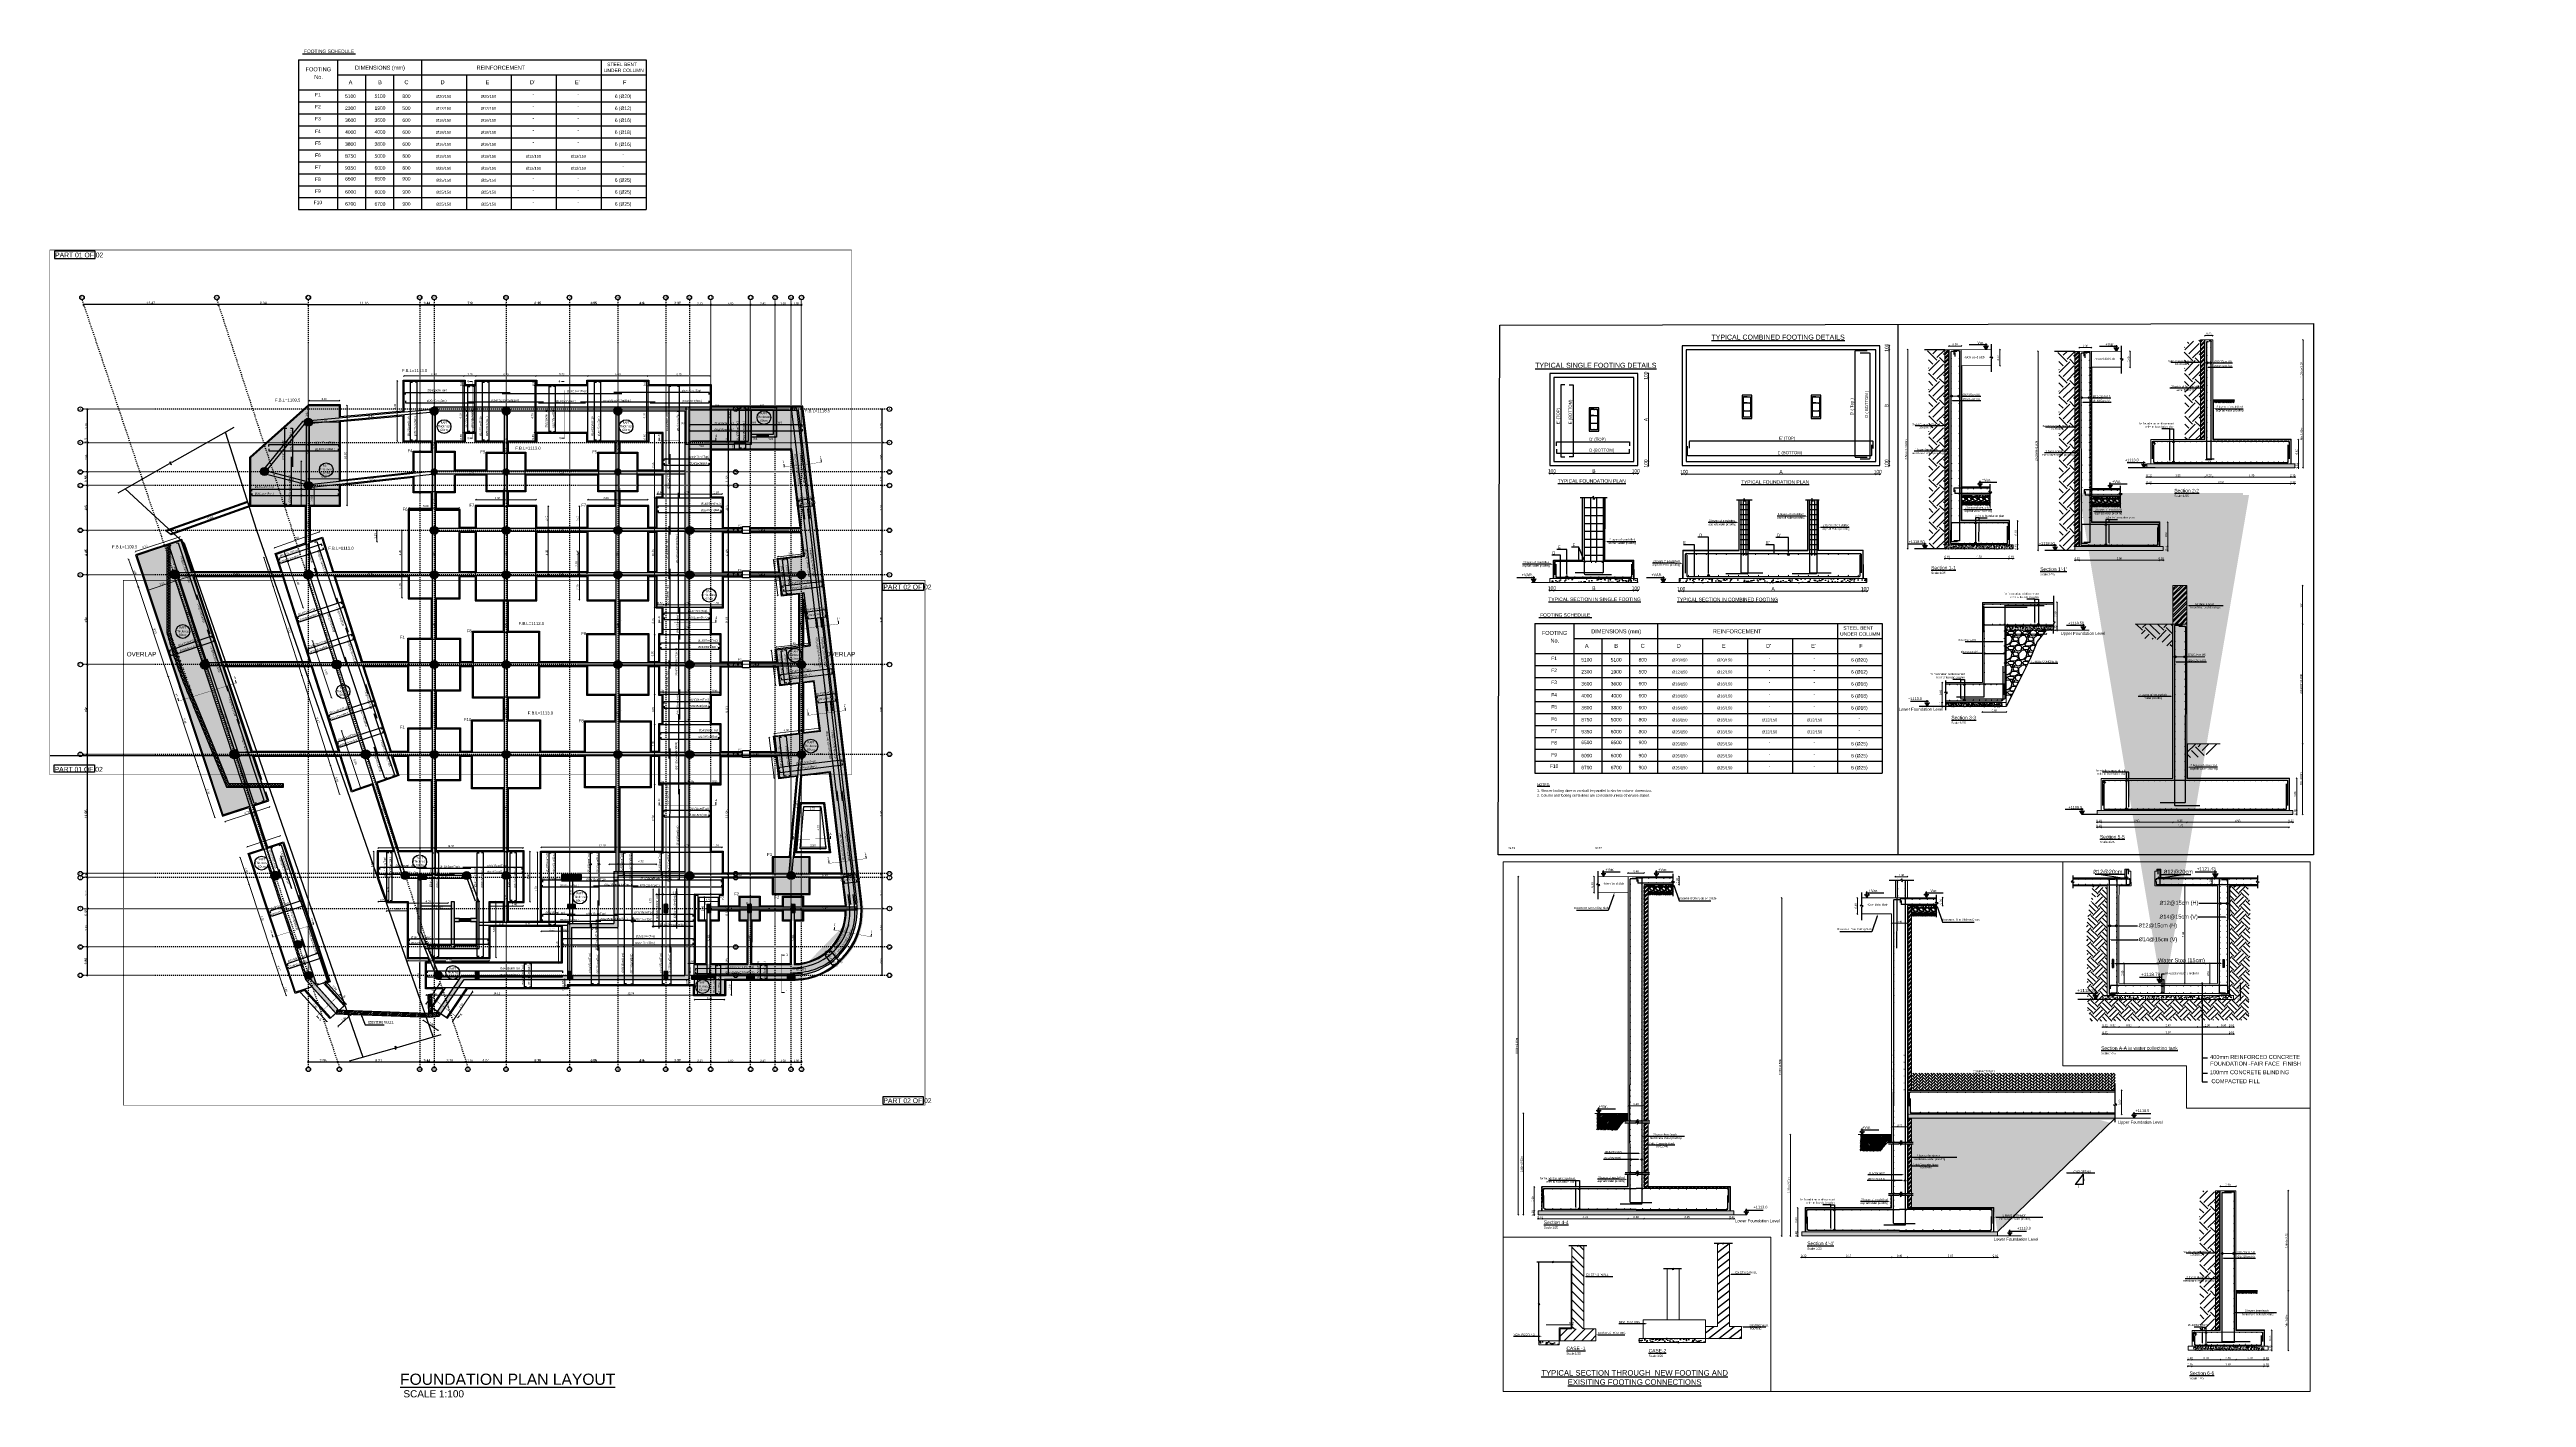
# Model space of a CAD drawing. Header units: metres. Extents: x -55 to 193, y -43 to 92.
import ezdxf
from ezdxf import colors
from ezdxf.entities.mleader import LeaderData, LeaderLine
from ezdxf.enums import TextEntityAlignment as Align
from ezdxf.lldxf.tags import DXFTag
from ezdxf.math import Vec2, Vec3

# ---------------------------------------------------------------- set-up
doc = ezdxf.new("R2010")
doc.units = ezdxf.units.M
doc.header["$MEASUREMENT"] = 0
for name, pattern in [('( Hidden )', [0.375, 0.25, -0.125]), ('1080-B01-GX-ZN$0$( Hidden )', [0.375, 0.25, -0.125]), ('CENTER', [50.8, 31.75, -6.35, 6.35, -6.35]), ('F.B COLUMN & AXIS$0$DASHDOT', [25.4, 12.7, -6.35, 0, -6.35]), ('HIDDEN', [0.375, 0.25, -0.125])]:
    doc.linetypes.add(name, pattern=pattern)
for name, color, linetype in [('$0$A-AX-AXIS TAGS', 20, 'Continuous'), ('$0$A-AX-NO. TEXT', 41, 'Continuous'), ('$0$G-G-HATCH', 9, 'Continuous'), ('$2$A-X-SLAB RC', 7, 'Continuous'), ('$AUDIT_BAD_LAYER1', 7, 'Continuous'), ('1080-B01-GX-ZN$0$A-PART-NO', 31, 'Continuous'), ('A-AX-AXIS LINE', 9, 'CENTER'), ('A-G-DIMENSION', 191, 'Continuous'), ('A-G-EXISTING WALL', 53, 'Continuous'), ('A-G-HATCH', 9, 'Continuous'), ('A-G-TEXT', 40, 'Continuous'), ('A-G-XREF LOCKED', 7, 'Continuous'), ('A-LEVELS', 9, 'Continuous'), ('A-P-TEXT', 2, 'Continuous'), ('HATCH', 8, 'Continuous'), ('ILF_2_HATCH_Concrete', 252, 'Continuous'), ('L2', 9, 'Continuous'), ('P-R-WPUS', 4, 'DRAIN_PIPE'), ('S-BAR', 6, 'Continuous'), ('S-BAR DOT', 6, 'Continuous'), ('S-BLINDING LINE', 1, 'Continuous'), ('S-CONCRETE PLANS', 4, 'Continuous'), ('S-CONCRETE WALLS', 5, 'Continuous'), ('S-HATCH', 9, 'Continuous'), ('S-Leaders', 137, 'Continuous'), ('S-RIBS', 9, 'Continuous'), ('S-S-BEARING WALL', 150, 'Continuous'), ('S-S-BEARING WALL HATCH', 250, 'Continuous'), ('S-S-BEARING WALL HATCH UNDER THE GROUND', 250, 'Continuous'), ('S-S-BEARING WALL UNDER THE GROUND', 150, 'Continuous'), ('S-S-COLUMN', 60, 'Continuous'), ('S-S-COLUMN HATCH', 250, 'Continuous'), ('S-SCHEDULE', 20, 'Continuous'), ('S-Steel', 3, 'Continuous'), ('S-SYMPOLS', 6, 'Continuous'), ('S-TAGS', 135, 'Continuous'), ('S-TEXT MAIN TITLE', 2, 'Continuous'), ('S-TEXT SUB TITLE', 2, 'Continuous'), ('S-TEXT- BEAMS', 7, 'Continuous'), ('S-Text-Col.', 7, 'Continuous'), ('S-Text-Foundations', 7, 'Continuous'), ('S-Text-General', 7, 'Continuous'), ('S-WATER PROOF', 8, 'HIDDEN'), ('S-Water Stop', 9, 'Continuous'), ('steel', 3, 'Continuous')]:
    doc.layers.add(name, color=color, linetype=linetype)
doc.layers.add('1080-B01-GX-ZN$0$ZONES', color=24, linetype='Continuous', true_color=0xad2b00)
doc.layers.add('wipeout', color=7, linetype='Continuous', true_color=0xfafafa)
for name, color, linetype, lineweight in [('S-CONCRETE', 2, 'Continuous', 15), ('S-CONCRETE DETAILS', 2, 'Continuous', 15), ('S-D-WATER PROOF', 8, '( Hidden )', 0), ('S-DIMENSIONS', 134, 'Continuous', 13), ('S-HATCH REIN.', 9, 'Continuous', 5), ('S-TEXT-STEEL', 255, 'Continuous', 15)]:
    doc.layers.add(name, color=color, linetype=linetype, lineweight=lineweight)
doc.styles.add('$0$MT 1-150 (m)', font='arial.ttf', dxfattribs={"width": 0.9, "height": 0.3})
doc.styles.add('1080-B01-GX-ZN$0$FC-General-500', font='arial.ttf', dxfattribs={"width": 0.85, "height": 1000})
doc.styles.add('ARIAL', font='arial.ttf')
doc.styles.add('FC-Normal-1', font='arial.ttf', dxfattribs={"height": 2.5})
doc.styles.add('MT 1-100 (m)', font='arial.ttf', dxfattribs={"width": 0.9, "height": 0.2})
doc.styles.add('Site 1-200 (m)', font='arial.ttf', dxfattribs={"width": 0.85, "height": 0.2})
doc.styles.get("Standard").update_dxf_attribs({"font": 'arial.ttf'})
doc.styles.add('Tahoma', font='arial.ttf')
doc.styles.add('Tohama', font='tahoma.ttf')
tags = doc.linetypes.add('DRAIN_PIPE', pattern='A,0.5,-0.2,["D",Standard,S=0.1,R=0,X=-0.1,Y=-0.05],-0.2', length=0.9).pattern_tags.tags
tags[6] = DXFTag(74, 10)
doc.linetypes.add('ZIGZAG', pattern='A,0.0001,-0.2,[131,ltypeshp.shx,S=0.2,R=0,X=-0.2,Y=0],-0.4,[131,ltypeshp.shx,S=0.2,R=180,X=0.2,Y=0],-0.2', length=0.8001)
doc.dimstyles.new('1-25--', dxfattribs={"dimtxt": 0.36, "dimasz": 0.1, "dimexe": 0.144, "dimexo": 0.144, "dimgap": 0.072, "dimtad": 1, "dimlfac": 0.25, "dimzin": 1, "dimdsep": 46, "dimtxsty": 'Site 1-200 (m)', "dimblk": 'OBLIQUE', "dimcen": 90, "dimse1": 1, "dimse2": 1, "dimclrd": 256, "dimclrt": 256, "dimadec": 3, "dimazin": 0, "dimtfac": 1, "dimtix": 1, "dimtmove": 2, "dimatfit": 3, "dimfxl": 0.144, "dimtolj": 1, "dimlwd": -1, "dimarcsym": 0})
doc.dimstyles.new('FC 1-100 (m)', dxfattribs={"dimtxt": 0.2, "dimasz": 0.1, "dimexe": 0.144, "dimexo": 0.144, "dimgap": 0.072, "dimtad": 1, "dimzin": 1, "dimdsep": 46, "dimtxsty": 'Site 1-200 (m)', "dimblk": 'OBLIQUE', "dimcen": 90, "dimse1": 1, "dimse2": 1, "dimclrd": 256, "dimclrt": 256, "dimadec": 3, "dimazin": 0, "dimtfac": 1, "dimtix": 1, "dimtmove": 2, "dimatfit": 3, "dimfxl": 0.144, "dimtolj": 1, "dimlwd": -1, "dimarcsym": 0})
doc.dimstyles.new('FC 1-200 (m)', dxfattribs={"dimtxt": 0.26, "dimasz": 0.03, "dimexe": 0.144, "dimexo": 0.144, "dimgap": 0.03, "dimtad": 1, "dimzin": 9, "dimdsep": 46, "dimtxsty": 'Site 1-200 (m)', "dimblk": 'CC-DIMTICK', "dimcen": 90, "dimse1": 1, "dimse2": 1, "dimclrd": 256, "dimclrt": 256, "dimadec": 3, "dimazin": 0, "dimtfac": 1, "dimtix": 1, "dimtmove": 2, "dimatfit": 3, "dimfxl": 0.144, "dimtolj": 1, "dimlwd": -1, "dimarcsym": 0})
doc.dimstyles.new('MOSTAQBAL 1-100 (m)', dxfattribs={"dimtxt": 0.2, "dimasz": 0.027, "dimexe": 0.144, "dimexo": 0.144, "dimgap": 0.072, "dimtad": 1, "dimzin": 1, "dimdsep": 46, "dimtxsty": 'MT 1-100 (m)', "dimblk": 'CC-DIMTICK', "dimcen": 90, "dimse1": 1, "dimse2": 1, "dimclrd": 256, "dimclrt": 256, "dimadec": 3, "dimazin": 0, "dimtfac": 1, "dimtix": 1, "dimtmove": 2, "dimatfit": 3, "dimfxl": 0.144, "dimtolj": 1, "dimlwd": -1, "dimarcsym": 0})
doc.dimstyles.get("Standard").update_dxf_attribs({"dimtxt": 0.18, "dimasz": 0.18, "dimexe": 0.18, "dimexo": 0.0625, "dimgap": 0.09, "dimtad": 0, "dimtih": 1, "dimtoh": 1, "dimdec": 4, "dimzin": 0, "dimdsep": 46, "dimtxsty": 'Standard', "dimcen": 0.09, "dimadec": 0, "dimazin": 0, "dimtfac": 1, "dimtdec": 4, "dimtofl": 0, "dimtmove": 0, "dimatfit": 3, "dimfxl": 1, "dimtolj": 1, "dimtzin": 0, "dimarcsym": 0})
pattern_1 = [(45, (-6.07788, 15.018), (-0.21213203, 0.21213203), []), (45, (-5.93646, 15.018), (-0.21213203, 0.21213203), [])]
pattern_2 = [(45, (-31.8699, -3.9819), (2e-16, 2.12132), [1.5, -1.5]), (45, (-32.2676, -3.5841), (2e-16, 2.12132), [1.5, -1.5]), (45, (-32.6654, -3.1864), (2e-16, 2.12132), [1.5, -1.5]), (135, (-32.6654, -2.9212), (-2.12132, 4e-16), [1.5, -1.5]), (135, (-32.2676, -2.5234), (-2.12132, 4e-16), [1.5, -1.5]), (135, (-31.8699, -2.1257), (-2.12132, 4e-16), [1.5, -1.5])]

# ---------------------------------------------------------------- blocks, each defined once
blk = doc.blocks.new('EXISTING WALL')
for p, q in [((-15.82, -4.38), (-16.98, -4.48)), ((-15.79, -4.74), (-15.82, -4.38))]:
    blk.add_line(p, q)
for points in [[(-16.98, -4.48), (-25.3, -4.18), (-26.06, -4.17)], [(-26.06, -4.17), (-26.06, -4.51), (-25.34, -4.53), (-16.78, -4.83), (-15.79, -4.74)], [(-16.45, -4.43), (-16.53, -2.52), (-16.94, -2.61), (-16.86, -4.47)]]:
    blk.add_lwpolyline(points)
blk = doc.blocks.new('_OBLIQUE')
at = {"color": 0, "linetype": 'ByBlock'}
blk.add_line((-0.5, -0.5), (0.5, 0.5), dxfattribs=at)
blk = doc.blocks.new('$0$AXIS TAGS')
at = {"layer": '$0$A-AX-AXIS TAGS'}
blk.add_circle((0, 0), 0.225, dxfattribs=at)
at = {"layer": '$0$A-AX-NO. TEXT', "style": '$0$MT 1-150 (m)', "width": 0.9}
blk.add_attdef('A', text='', height=0.25, dxfattribs=at).set_placement((0, 0), align=Align.MIDDLE_CENTER)
blk = doc.blocks.new('1086-B1-AX-BS2')
at = {"layer": 'A-AX-AXIS LINE', "linetype": 'F.B COLUMN & AXIS$0$DASHDOT', "ltscale": 0.05}
for p, q in [((-51566, 67057), (-25791, -9832)), ((-38063, 67057, 0), (-12920, -9832, 0)), ((-28898, 67057), (-28898, -9832)), ((-17743, 67057), (-17743, -9832)), ((-16298, 67057), (-16298, -9832)), ((-9098, 67057), (-9098, -9832)), ((-2748, 67057), (-2748, -9832)), ((2102, 67057), (2102, -9832)), ((6902, 67057), (6902, -9832)), ((9267, 67057), (9267, -9832)), ((13678, 56099), (-51502, 56099)), ((13678, 49799), (-51502, 49799)), ((13678, 48449), (-51502, 48449)), ((13678, 43949), (-51502, 43949)), ((13678, 39499), (-51502, 39499)), ((13678, 30499), (-51502, 30499)), ((13678, 21499), (-51502, 21499)), ((13678, 9549), (-51502, 9549)), ((13678, 9149), (-51502, 9149)), ((13678, 2199), (-51502, 2199)), ((13678, -648), (-51502, -648))]:
    blk.add_line(p, q, dxfattribs=at)
at = {"layer": '$0$A-AX-NO. TEXT'}
for p, xscale, yscale, zscale, values in [((-51566, 67282, 0), 999.9999999999995, 999.9999999999995, 999.9999999999995, {'A': '01'}), ((-38063, 67282, 0), 999.9999999999995, 999.9999999999995, 999.9999999999995, {'A': '02'}), ((-28898, 67282, 0), 999.9999999999995, 999.9999999999995, 999.9999999999995, {'A': '03'}), ((-17743, 67282, 0), 999.9999999999995, 999.9999999999995, 999.9999999999995, {'A': '04'}), ((-16298, 67282, 0), 999.9999999999995, 999.9999999999995, 999.9999999999995, {'A': '05'}), ((-9098, 67282, 0), 999.9999999999995, 999.9999999999995, 999.9999999999995, {'A': '06'}), ((-2748, 67282, 0), 999.9999999999995, 999.9999999999995, 999.9999999999995, {'A': '07'}), ((2102, 67282, 0), 999.9999999999995, 999.9999999999995, 999.9999999999995, {'A': '08'}), ((6902, 67282, 0), 999.9999999999995, 999.9999999999995, 999.9999999999995, {'A': '09'}), ((9267, 67282, 0), 999.9999999999995, 999.9999999999995, 999.9999999999995, {'A': '10'}), ((-51727, 56099, 0), 1000, 1000, 1000, {'A': 'A'}), ((13903, 56091, 0), 1000, 1000, 1000, {'A': 'A'}), ((-51727, 49799, 0), 999.9999999999995, 999.9999999999995, 999.9999999999995, {'A': 'B'}), ((13903, 49799, 0), 999.9999999999995, 999.9999999999995, 999.9999999999995, {'A': 'B'}), ((-51727, 48449, 0), 999.9999999999995, 999.9999999999995, 999.9999999999995, {'A': 'C'}), ((13903, 48449, 0), 999.9999999999995, 999.9999999999995, 999.9999999999995, {'A': 'C'}), ((-51727, 43949, 0), 999.9999999999995, 999.9999999999995, 999.9999999999995, {'A': 'D'}), ((13903, 43949, 0), 999.9999999999995, 999.9999999999995, 999.9999999999995, {'A': 'D'}), ((-51727, 39499, 0), 999.9999999999995, 999.9999999999995, 999.9999999999995, {'A': 'E'}), ((13903, 39499, 0), 999.9999999999995, 999.9999999999995, 999.9999999999995, {'A': 'E'}), ((-51727, 30499, 0), 999.9999999999995, 999.9999999999995, 999.9999999999995, {'A': 'F'}), ((13903, 30499, 0), 999.9999999999995, 999.9999999999995, 999.9999999999995, {'A': 'F'}), ((-51727, 21499, 0), 999.9999999999995, 999.9999999999995, 999.9999999999995, {'A': 'G'}), ((13903, 21499, 0), 999.9999999999995, 999.9999999999995, 999.9999999999995, {'A': 'G'}), ((-51727, 9549, 0), 999.9999999999995, 999.9999999999995, 999.9999999999995, {'A': 'H'}), ((-51727, 9149, 0), 999.9999999999995, 999.9999999999995, 999.9999999999995, {'A': 'I'}), ((13903, 9549, 0), 999.9999999999995, 999.9999999999995, 999.9999999999995, {'A': 'H'}), ((13903, 9149, 0), 999.9999999999995, 999.9999999999995, 999.9999999999995, {'A': 'I'}), ((-51727, 2199, 0), 999.9999999999995, 999.9999999999995, 999.9999999999995, {'A': 'G'}), ((13903, 2199, 0), 999.9999999999995, 999.9999999999995, 999.9999999999995, {'A': 'G'}), ((-51727, -648, 0), 999.9999999999995, 999.9999999999995, 999.9999999999995, {'A': 'H'}), ((13903, -648, 0), 999.9999999999995, 999.9999999999995, 999.9999999999995, {'A': 'H'}), ((-28898, -10057, 0), 999.9999999999995, 999.9999999999995, 999.9999999999995, {'A': '03'}), ((-25791, -10057, 0), 999.9999999999995, 999.9999999999995, 999.9999999999995, {'A': '01'}), ((-17743, -10057, 0), 999.9999999999995, 999.9999999999995, 999.9999999999995, {'A': '04'}), ((-16298, -10057, 0), 999.9999999999995, 999.9999999999995, 999.9999999999995, {'A': '05'}), ((-12920, -10057, 0), 999.9999999999995, 999.9999999999995, 999.9999999999995, {'A': '02'}), ((-9098, -10057, 0), 999.9999999999995, 999.9999999999995, 999.9999999999995, {'A': '06'}), ((-2748, -10057, 0), 999.9999999999995, 999.9999999999995, 999.9999999999995, {'A': '07'}), ((2102, -10057, 0), 999.9999999999995, 999.9999999999995, 999.9999999999995, {'A': '08'}), ((6898, -10057, 0), 999.9999999999995, 999.9999999999995, 999.9999999999995, {'A': '09'}), ((9267, -10057, 0), 999.9999999999995, 999.9999999999995, 999.9999999999995, {'A': '10'})]:
    blk.add_blockref('$0$AXIS TAGS', p, dxfattribs=dict(at, xscale=xscale, yscale=yscale, zscale=zscale)).add_auto_attribs(values)
blk = doc.blocks.new('CC-DIMTICK')
for p, q in [((0, 3), (0, -3)), ((2, 0), (-2, 0))]:
    blk.add_line(p, q)
at = {"const_width": 0.444, "flags": 128}
blk.add_lwpolyline([(-1.4, -1.4), (1.4, 1.4)], dxfattribs=at)
blk = doc.blocks.new('*D309')
at = {"layer": 'A-G-DIMENSION', "transparency": 16777216}
blk.add_line((9.24, 66.56), (6.93, 66.56), dxfattribs=at)
at = {"layer": 'A-G-DIMENSION', "transparency": 16777216, "xscale": 0.03, "yscale": 0.03, "zscale": 0.03, "rotation": 180}
blk.add_blockref('CC-DIMTICK', (6.9, 66.56), dxfattribs=at)
at = {"layer": 'A-G-DIMENSION', "transparency": 16777216, "xscale": 0.03, "yscale": 0.03, "zscale": 0.03}
blk.add_blockref('CC-DIMTICK', (9.27, 66.56), dxfattribs=at)
at = {"layer": 'A-G-DIMENSION', "transparency": 16777216, "insert": (8.08, 66.72), "char_height": 0.26, "attachment_point": 5, "style": 'Site 1-200 (m)'}
blk.add_mtext('\\A1;2.37', dxfattribs=at)
blk = doc.blocks.new('*D310')
at = {"layer": 'A-G-DIMENSION', "transparency": 16777216}
blk.add_line((6.87, 66.56), (2.13, 66.56), dxfattribs=at)
at = {"layer": 'A-G-DIMENSION', "transparency": 16777216, "xscale": 0.03, "yscale": 0.03, "zscale": 0.03, "rotation": 180}
blk.add_blockref('CC-DIMTICK', (2.1, 66.56), dxfattribs=at)
at = {"layer": 'A-G-DIMENSION', "transparency": 16777216, "xscale": 0.03, "yscale": 0.03, "zscale": 0.03}
blk.add_blockref('CC-DIMTICK', (6.9, 66.56), dxfattribs=at)
at = {"layer": 'A-G-DIMENSION', "transparency": 16777216, "insert": (4.5, 66.72), "char_height": 0.26, "attachment_point": 5, "style": 'Site 1-200 (m)'}
blk.add_mtext('\\A1;4.8', dxfattribs=at)
blk = doc.blocks.new('*D311')
at = {"layer": 'A-G-DIMENSION', "transparency": 16777216}
blk.add_line((2.07, 66.56), (-2.72, 66.56), dxfattribs=at)
at = {"layer": 'A-G-DIMENSION', "transparency": 16777216, "xscale": 0.03, "yscale": 0.03, "zscale": 0.03, "rotation": 180}
blk.add_blockref('CC-DIMTICK', (-2.75, 66.56), dxfattribs=at)
at = {"layer": 'A-G-DIMENSION', "transparency": 16777216, "xscale": 0.03, "yscale": 0.03, "zscale": 0.03}
blk.add_blockref('CC-DIMTICK', (2.1, 66.56), dxfattribs=at)
at = {"layer": 'A-G-DIMENSION', "transparency": 16777216, "insert": (-0.32, 66.72), "char_height": 0.26, "attachment_point": 5, "style": 'Site 1-200 (m)'}
blk.add_mtext('\\A1;4.85', dxfattribs=at)
blk = doc.blocks.new('*D312')
at = {"layer": 'A-G-DIMENSION', "transparency": 16777216}
blk.add_line((-2.78, 66.56), (-9.07, 66.56), dxfattribs=at)
at = {"layer": 'A-G-DIMENSION', "transparency": 16777216, "xscale": 0.03, "yscale": 0.03, "zscale": 0.03, "rotation": 180}
blk.add_blockref('CC-DIMTICK', (-9.1, 66.56), dxfattribs=at)
at = {"layer": 'A-G-DIMENSION', "transparency": 16777216, "xscale": 0.03, "yscale": 0.03, "zscale": 0.03}
blk.add_blockref('CC-DIMTICK', (-2.75, 66.56), dxfattribs=at)
at = {"layer": 'A-G-DIMENSION', "transparency": 16777216, "insert": (-5.92, 66.72), "char_height": 0.26, "attachment_point": 5, "style": 'Site 1-200 (m)'}
blk.add_mtext('\\A1;6.35', dxfattribs=at)
blk = doc.blocks.new('*D313')
at = {"layer": 'A-G-DIMENSION', "transparency": 16777216}
blk.add_line((-9.13, 66.56), (-16.27, 66.56), dxfattribs=at)
at = {"layer": 'A-G-DIMENSION', "transparency": 16777216, "xscale": 0.03, "yscale": 0.03, "zscale": 0.03, "rotation": 180}
blk.add_blockref('CC-DIMTICK', (-16.3, 66.56), dxfattribs=at)
at = {"layer": 'A-G-DIMENSION', "transparency": 16777216, "xscale": 0.03, "yscale": 0.03, "zscale": 0.03}
blk.add_blockref('CC-DIMTICK', (-9.1, 66.56), dxfattribs=at)
at = {"layer": 'A-G-DIMENSION', "transparency": 16777216, "insert": (-12.7, 66.72), "char_height": 0.26, "attachment_point": 5, "style": 'Site 1-200 (m)'}
blk.add_mtext('\\A1;7.2', dxfattribs=at)
blk = doc.blocks.new('*D314')
at = {"layer": 'A-G-DIMENSION', "transparency": 16777216}
blk.add_line((-16.33, 66.56), (-17.71, 66.56), dxfattribs=at)
at = {"layer": 'A-G-DIMENSION', "transparency": 16777216, "xscale": 0.03, "yscale": 0.03, "zscale": 0.03, "rotation": 180}
blk.add_blockref('CC-DIMTICK', (-17.74, 66.56), dxfattribs=at)
at = {"layer": 'A-G-DIMENSION', "transparency": 16777216, "xscale": 0.03, "yscale": 0.03, "zscale": 0.03}
blk.add_blockref('CC-DIMTICK', (-16.3, 66.56), dxfattribs=at)
at = {"layer": 'A-G-DIMENSION', "transparency": 16777216, "insert": (-17.02, 66.72), "char_height": 0.26, "attachment_point": 5, "style": 'Site 1-200 (m)'}
blk.add_mtext('\\A1;1.44', dxfattribs=at)
blk = doc.blocks.new('*D277')
at = {"layer": 'A-G-DIMENSION', "transparency": 16777216}
blk.add_line((-17.77, 66.56), (-28.87, 66.56), dxfattribs=at)
at = {"layer": 'A-G-DIMENSION', "transparency": 16777216, "xscale": 0.03, "yscale": 0.03, "zscale": 0.03, "rotation": 180}
blk.add_blockref('CC-DIMTICK', (-28.9, 66.56), dxfattribs=at)
at = {"layer": 'A-G-DIMENSION', "transparency": 16777216, "xscale": 0.03, "yscale": 0.03, "zscale": 0.03}
blk.add_blockref('CC-DIMTICK', (-17.74, 66.56), dxfattribs=at)
at = {"layer": 'A-G-DIMENSION', "transparency": 16777216, "insert": (-23.32, 66.72), "char_height": 0.26, "attachment_point": 5, "style": 'Site 1-200 (m)'}
blk.add_mtext('\\A1;11.16', dxfattribs=at)
blk = doc.blocks.new('*D278')
at = {"layer": 'A-G-DIMENSION', "transparency": 16777216}
blk.add_line((13.18, -0.62), (13.18, 2.17), dxfattribs=at)
at = {"layer": 'A-G-DIMENSION', "transparency": 16777216, "xscale": 0.03, "yscale": 0.03, "zscale": 0.03}
for p, rotation in [((13.18, 2.2), 90), ((13.18, -0.65), 270)]:
    blk.add_blockref('CC-DIMTICK', p, dxfattribs=dict(at, rotation=rotation))
at = {"layer": 'A-G-DIMENSION', "transparency": 16777216, "insert": (13.02, 0.78), "char_height": 0.26, "attachment_point": 5, "rotation": 90, "style": 'Site 1-200 (m)'}
blk.add_mtext('\\A1;2.85', dxfattribs=at)
blk = doc.blocks.new('*D279')
at = {"layer": 'A-G-DIMENSION', "transparency": 16777216}
blk.add_line((13.18, 2.23), (13.18, 9.12), dxfattribs=at)
at = {"layer": 'A-G-DIMENSION', "transparency": 16777216, "xscale": 0.03, "yscale": 0.03, "zscale": 0.03}
for p, rotation in [((13.18, 9.15), 90), ((13.18, 2.2), 270)]:
    blk.add_blockref('CC-DIMTICK', p, dxfattribs=dict(at, rotation=rotation))
at = {"layer": 'A-G-DIMENSION', "transparency": 16777216, "insert": (13.02, 5.67), "char_height": 0.26, "attachment_point": 5, "rotation": 90, "style": 'Site 1-200 (m)'}
blk.add_mtext('\\A1;6.95', dxfattribs=at)
blk = doc.blocks.new('*D280')
at = {"layer": 'A-G-DIMENSION', "transparency": 16777216}
for p, q in [((13.18, 9.58), (13.18, 9.61)), ((13.18, 9.15), (13.18, 9.55)), ((13.18, 9.12), (13.18, 9.09))]:
    blk.add_line(p, q, dxfattribs=at)
at = {"layer": 'A-G-DIMENSION', "transparency": 16777216, "xscale": 0.03, "yscale": 0.03, "zscale": 0.03}
for p, rotation in [((13.18, 9.55), 270), ((13.18, 9.15), 90)]:
    blk.add_blockref('CC-DIMTICK', p, dxfattribs=dict(at, rotation=rotation))
at = {"layer": 'A-G-DIMENSION', "transparency": 16777216, "insert": (13.02, 9.35), "char_height": 0.26, "attachment_point": 5, "rotation": 90, "style": 'Site 1-200 (m)'}
blk.add_mtext('\\A1;0.4', dxfattribs=at)
blk = doc.blocks.new('*D281')
at = {"layer": 'A-G-DIMENSION', "transparency": 16777216}
blk.add_line((13.18, 9.58), (13.18, 21.47), dxfattribs=at)
at = {"layer": 'A-G-DIMENSION', "transparency": 16777216, "xscale": 0.03, "yscale": 0.03, "zscale": 0.03}
for p, rotation in [((13.18, 21.5), 90), ((13.18, 9.55), 270)]:
    blk.add_blockref('CC-DIMTICK', p, dxfattribs=dict(at, rotation=rotation))
at = {"layer": 'A-G-DIMENSION', "transparency": 16777216, "insert": (13.02, 15.52), "char_height": 0.26, "attachment_point": 5, "rotation": 90, "style": 'Site 1-200 (m)'}
blk.add_mtext('\\A1;11.95', dxfattribs=at)
blk = doc.blocks.new('*D282')
at = {"layer": 'A-G-DIMENSION', "transparency": 16777216}
blk.add_line((13.18, 21.53), (13.18, 30.48), dxfattribs=at)
at = {"layer": 'A-G-DIMENSION', "transparency": 16777216, "xscale": 0.03, "yscale": 0.03, "zscale": 0.03}
for p, rotation in [((13.18, 30.51), 90), ((13.18, 21.5), 270)]:
    blk.add_blockref('CC-DIMTICK', p, dxfattribs=dict(at, rotation=rotation))
at = {"layer": 'A-G-DIMENSION', "transparency": 16777216, "insert": (13.02, 26), "char_height": 0.26, "attachment_point": 5, "rotation": 90, "style": 'Site 1-200 (m)'}
blk.add_mtext('\\A1;9.01', dxfattribs=at)
blk = doc.blocks.new('*D283')
at = {"layer": 'A-G-DIMENSION', "transparency": 16777216}
blk.add_line((13.18, 30.52), (13.18, 39.47), dxfattribs=at)
at = {"layer": 'A-G-DIMENSION', "transparency": 16777216, "xscale": 0.03, "yscale": 0.03, "zscale": 0.03}
for p, rotation in [((13.18, 39.5), 90), ((13.18, 30.49), 270)]:
    blk.add_blockref('CC-DIMTICK', p, dxfattribs=dict(at, rotation=rotation))
at = {"layer": 'A-G-DIMENSION', "transparency": 16777216, "insert": (13.02, 34.99), "char_height": 0.26, "attachment_point": 5, "rotation": 90, "style": 'Site 1-200 (m)'}
blk.add_mtext('\\A1;9.01', dxfattribs=at)
blk = doc.blocks.new('*D284')
at = {"layer": 'A-G-DIMENSION', "transparency": 16777216}
blk.add_line((13.18, 39.53), (13.18, 43.92), dxfattribs=at)
at = {"layer": 'A-G-DIMENSION', "transparency": 16777216, "xscale": 0.03, "yscale": 0.03, "zscale": 0.03}
for p, rotation in [((13.18, 43.95), 90), ((13.18, 39.5), 270)]:
    blk.add_blockref('CC-DIMTICK', p, dxfattribs=dict(at, rotation=rotation))
at = {"layer": 'A-G-DIMENSION', "transparency": 16777216, "insert": (13.02, 41.72), "char_height": 0.26, "attachment_point": 5, "rotation": 90, "style": 'Site 1-200 (m)'}
blk.add_mtext('\\A1;4.45', dxfattribs=at)
blk = doc.blocks.new('*D285')
at = {"layer": 'A-G-DIMENSION', "transparency": 16777216}
blk.add_line((13.18, 43.98), (13.18, 48.42), dxfattribs=at)
at = {"layer": 'A-G-DIMENSION', "transparency": 16777216, "xscale": 0.03, "yscale": 0.03, "zscale": 0.03}
for p, rotation in [((13.18, 48.45), 90), ((13.18, 43.95), 270)]:
    blk.add_blockref('CC-DIMTICK', p, dxfattribs=dict(at, rotation=rotation))
at = {"layer": 'A-G-DIMENSION', "transparency": 16777216, "insert": (13.02, 46.2), "char_height": 0.26, "attachment_point": 5, "rotation": 90, "style": 'Site 1-200 (m)'}
blk.add_mtext('\\A1;4.5', dxfattribs=at)
blk = doc.blocks.new('*D286')
at = {"layer": 'A-G-DIMENSION', "transparency": 16777216}
blk.add_line((13.18, 48.48), (13.18, 49.77), dxfattribs=at)
at = {"layer": 'A-G-DIMENSION', "transparency": 16777216, "xscale": 0.03, "yscale": 0.03, "zscale": 0.03}
for p, rotation in [((13.18, 49.8), 90), ((13.18, 48.45), 270)]:
    blk.add_blockref('CC-DIMTICK', p, dxfattribs=dict(at, rotation=rotation))
at = {"layer": 'A-G-DIMENSION', "transparency": 16777216, "insert": (13.02, 49.12), "char_height": 0.26, "attachment_point": 5, "rotation": 90, "style": 'Site 1-200 (m)'}
blk.add_mtext('\\A1;1.35', dxfattribs=at)
blk = doc.blocks.new('*D287')
at = {"layer": 'A-G-DIMENSION', "transparency": 16777216}
blk.add_line((13.18, 49.83), (13.18, 56.07), dxfattribs=at)
at = {"layer": 'A-G-DIMENSION', "transparency": 16777216, "xscale": 0.03, "yscale": 0.03, "zscale": 0.03}
for p, rotation in [((13.18, 56.1), 90), ((13.18, 49.8), 270)]:
    blk.add_blockref('CC-DIMTICK', p, dxfattribs=dict(at, rotation=rotation))
at = {"layer": 'A-G-DIMENSION', "transparency": 16777216, "insert": (13.02, 52.95), "char_height": 0.26, "attachment_point": 5, "rotation": 90, "style": 'Site 1-200 (m)'}
blk.add_mtext('\\A1;6.3', dxfattribs=at)
blk = doc.blocks.new('*D288')
at = {"layer": 'A-G-DIMENSION', "transparency": 16777216}
blk.add_line((-51, -0.62), (-51, 2.17), dxfattribs=at)
at = {"layer": 'A-G-DIMENSION', "transparency": 16777216, "xscale": 0.03, "yscale": 0.03, "zscale": 0.03}
for p, rotation in [((-51, 2.2), 90), ((-51, -0.65), 270)]:
    blk.add_blockref('CC-DIMTICK', p, dxfattribs=dict(at, rotation=rotation))
at = {"layer": 'A-G-DIMENSION', "transparency": 16777216, "insert": (-51.17, 0.78), "char_height": 0.26, "attachment_point": 5, "rotation": 90, "style": 'Site 1-200 (m)'}
blk.add_mtext('\\A1;2.85', dxfattribs=at)
blk = doc.blocks.new('*D289')
at = {"layer": 'A-G-DIMENSION', "transparency": 16777216}
blk.add_line((-51, 2.23), (-51, 9.12), dxfattribs=at)
at = {"layer": 'A-G-DIMENSION', "transparency": 16777216, "xscale": 0.03, "yscale": 0.03, "zscale": 0.03}
for p, rotation in [((-51, 9.15), 90), ((-51, 2.2), 270)]:
    blk.add_blockref('CC-DIMTICK', p, dxfattribs=dict(at, rotation=rotation))
at = {"layer": 'A-G-DIMENSION', "transparency": 16777216, "insert": (-51.17, 5.67), "char_height": 0.26, "attachment_point": 5, "rotation": 90, "style": 'Site 1-200 (m)'}
blk.add_mtext('\\A1;6.95', dxfattribs=at)
blk = doc.blocks.new('*D290')
at = {"layer": 'A-G-DIMENSION', "transparency": 16777216}
for p, q in [((-51, 9.58), (-51, 9.61)), ((-51, 9.15), (-51, 9.55)), ((-51, 9.12), (-51, 9.09))]:
    blk.add_line(p, q, dxfattribs=at)
at = {"layer": 'A-G-DIMENSION', "transparency": 16777216, "xscale": 0.03, "yscale": 0.03, "zscale": 0.03}
for p, rotation in [((-51, 9.55), 270), ((-51, 9.15), 90)]:
    blk.add_blockref('CC-DIMTICK', p, dxfattribs=dict(at, rotation=rotation))
at = {"layer": 'A-G-DIMENSION', "transparency": 16777216, "insert": (-51.17, 9.35), "char_height": 0.26, "attachment_point": 5, "rotation": 90, "style": 'Site 1-200 (m)'}
blk.add_mtext('\\A1;0.4', dxfattribs=at)
blk = doc.blocks.new('*D291')
at = {"layer": 'A-G-DIMENSION', "transparency": 16777216}
blk.add_line((-51, 9.58), (-51, 21.47), dxfattribs=at)
at = {"layer": 'A-G-DIMENSION', "transparency": 16777216, "xscale": 0.03, "yscale": 0.03, "zscale": 0.03}
for p, rotation in [((-51, 21.5), 90), ((-51, 9.55), 270)]:
    blk.add_blockref('CC-DIMTICK', p, dxfattribs=dict(at, rotation=rotation))
at = {"layer": 'A-G-DIMENSION', "transparency": 16777216, "insert": (-51.17, 15.52), "char_height": 0.26, "attachment_point": 5, "rotation": 90, "style": 'Site 1-200 (m)'}
blk.add_mtext('\\A1;11.95', dxfattribs=at)
blk = doc.blocks.new('*D292')
at = {"layer": 'A-G-DIMENSION', "transparency": 16777216}
blk.add_line((-51, 21.53), (-51, 30.47), dxfattribs=at)
at = {"layer": 'A-G-DIMENSION', "transparency": 16777216, "xscale": 0.03, "yscale": 0.03, "zscale": 0.03}
for p, rotation in [((-51, 30.5), 90), ((-51, 21.5), 270)]:
    blk.add_blockref('CC-DIMTICK', p, dxfattribs=dict(at, rotation=rotation))
at = {"layer": 'A-G-DIMENSION', "transparency": 16777216, "insert": (-51.17, 26), "char_height": 0.26, "attachment_point": 5, "rotation": 90, "style": 'Site 1-200 (m)'}
blk.add_mtext('\\A1;9', dxfattribs=at)
blk = doc.blocks.new('*D293')
at = {"layer": 'A-G-DIMENSION', "transparency": 16777216}
blk.add_line((-51, 30.53), (-51, 39.47), dxfattribs=at)
at = {"layer": 'A-G-DIMENSION', "transparency": 16777216, "xscale": 0.03, "yscale": 0.03, "zscale": 0.03}
for p, rotation in [((-51, 39.5), 90), ((-51, 30.5), 270)]:
    blk.add_blockref('CC-DIMTICK', p, dxfattribs=dict(at, rotation=rotation))
at = {"layer": 'A-G-DIMENSION', "transparency": 16777216, "insert": (-51.17, 35), "char_height": 0.26, "attachment_point": 5, "rotation": 90, "style": 'Site 1-200 (m)'}
blk.add_mtext('\\A1;9', dxfattribs=at)
blk = doc.blocks.new('*D294')
at = {"layer": 'A-G-DIMENSION', "transparency": 16777216}
blk.add_line((-51, 39.53), (-51, 43.92), dxfattribs=at)
at = {"layer": 'A-G-DIMENSION', "transparency": 16777216, "xscale": 0.03, "yscale": 0.03, "zscale": 0.03}
for p, rotation in [((-51, 43.95), 90), ((-51, 39.5), 270)]:
    blk.add_blockref('CC-DIMTICK', p, dxfattribs=dict(at, rotation=rotation))
at = {"layer": 'A-G-DIMENSION', "transparency": 16777216, "insert": (-51.16, 41.72), "char_height": 0.26, "attachment_point": 5, "rotation": 90, "style": 'Site 1-200 (m)'}
blk.add_mtext('\\A1;4.45', dxfattribs=at)
blk = doc.blocks.new('*D295')
at = {"layer": 'A-G-DIMENSION', "transparency": 16777216}
blk.add_line((-51, 43.98), (-51, 48.42), dxfattribs=at)
at = {"layer": 'A-G-DIMENSION', "transparency": 16777216, "xscale": 0.03, "yscale": 0.03, "zscale": 0.03}
for p, rotation in [((-51, 48.45), 90), ((-51, 43.95), 270)]:
    blk.add_blockref('CC-DIMTICK', p, dxfattribs=dict(at, rotation=rotation))
at = {"layer": 'A-G-DIMENSION', "transparency": 16777216, "insert": (-51.16, 46.2), "char_height": 0.26, "attachment_point": 5, "rotation": 90, "style": 'Site 1-200 (m)'}
blk.add_mtext('\\A1;4.5', dxfattribs=at)
blk = doc.blocks.new('*D296')
at = {"layer": 'A-G-DIMENSION', "transparency": 16777216}
blk.add_line((-51, 48.48), (-51, 49.77), dxfattribs=at)
at = {"layer": 'A-G-DIMENSION', "transparency": 16777216, "xscale": 0.03, "yscale": 0.03, "zscale": 0.03}
for p, rotation in [((-51, 49.8), 90), ((-51, 48.45), 270)]:
    blk.add_blockref('CC-DIMTICK', p, dxfattribs=dict(at, rotation=rotation))
at = {"layer": 'A-G-DIMENSION', "transparency": 16777216, "insert": (-51.17, 49.12), "char_height": 0.26, "attachment_point": 5, "rotation": 90, "style": 'Site 1-200 (m)'}
blk.add_mtext('\\A1;1.35', dxfattribs=at)
blk = doc.blocks.new('*D297')
at = {"layer": 'A-G-DIMENSION', "transparency": 16777216}
blk.add_line((-51, 49.83), (-51, 56.07), dxfattribs=at)
at = {"layer": 'A-G-DIMENSION', "transparency": 16777216, "xscale": 0.03, "yscale": 0.03, "zscale": 0.03}
for p, rotation in [((-51, 56.1), 90), ((-51, 49.8), 270)]:
    blk.add_blockref('CC-DIMTICK', p, dxfattribs=dict(at, rotation=rotation))
at = {"layer": 'A-G-DIMENSION', "transparency": 16777216, "insert": (-51.17, 52.95), "char_height": 0.26, "attachment_point": 5, "rotation": 90, "style": 'Site 1-200 (m)'}
blk.add_mtext('\\A1;6.3', dxfattribs=at)
blk = doc.blocks.new('*D298')
at = {"layer": 'A-G-DIMENSION', "transparency": 16777216}
blk.add_line((-28.93, 66.57), (-37.9, 66.57), dxfattribs=at)
at = {"layer": 'A-G-DIMENSION', "transparency": 16777216, "xscale": 0.03, "yscale": 0.03, "zscale": 0.03, "rotation": 180}
blk.add_blockref('CC-DIMTICK', (-37.93, 66.57), dxfattribs=at)
at = {"layer": 'A-G-DIMENSION', "transparency": 16777216, "xscale": 0.03, "yscale": 0.03, "zscale": 0.03}
blk.add_blockref('CC-DIMTICK', (-28.9, 66.57), dxfattribs=at)
at = {"layer": 'A-G-DIMENSION', "transparency": 16777216, "insert": (-33.42, 66.73), "char_height": 0.26, "attachment_point": 5, "style": 'Site 1-200 (m)'}
blk.add_mtext('\\A1;9.04', dxfattribs=at)
blk = doc.blocks.new('*D299')
at = {"layer": 'A-G-DIMENSION', "transparency": 16777216}
blk.add_line((-37.96, 66.57), (-51.37, 66.57), dxfattribs=at)
at = {"layer": 'A-G-DIMENSION', "transparency": 16777216, "xscale": 0.03, "yscale": 0.03, "zscale": 0.03, "rotation": 180}
blk.add_blockref('CC-DIMTICK', (-51.4, 66.57), dxfattribs=at)
at = {"layer": 'A-G-DIMENSION', "transparency": 16777216, "xscale": 0.03, "yscale": 0.03, "zscale": 0.03}
blk.add_blockref('CC-DIMTICK', (-37.93, 66.57), dxfattribs=at)
at = {"layer": 'A-G-DIMENSION', "transparency": 16777216, "insert": (-44.67, 66.73), "char_height": 0.26, "attachment_point": 5, "style": 'Site 1-200 (m)'}
blk.add_mtext('\\A1;13.47', dxfattribs=at)
blk = doc.blocks.new('*D300')
at = {"layer": 'A-G-DIMENSION', "transparency": 16777216}
blk.add_line((9.24, -9.33), (6.93, -9.33), dxfattribs=at)
at = {"layer": 'A-G-DIMENSION', "transparency": 16777216, "xscale": 0.03, "yscale": 0.03, "zscale": 0.03, "rotation": 180}
blk.add_blockref('CC-DIMTICK', (6.9, -9.33), dxfattribs=at)
at = {"layer": 'A-G-DIMENSION', "transparency": 16777216, "xscale": 0.03, "yscale": 0.03, "zscale": 0.03}
blk.add_blockref('CC-DIMTICK', (9.27, -9.33), dxfattribs=at)
at = {"layer": 'A-G-DIMENSION', "transparency": 16777216, "insert": (8.08, -9.17), "char_height": 0.26, "attachment_point": 5, "style": 'Site 1-200 (m)'}
blk.add_mtext('\\A1;2.37', dxfattribs=at)
blk = doc.blocks.new('*D301')
at = {"layer": 'A-G-DIMENSION', "transparency": 16777216}
blk.add_line((6.87, -9.33), (2.13, -9.33), dxfattribs=at)
at = {"layer": 'A-G-DIMENSION', "transparency": 16777216, "xscale": 0.03, "yscale": 0.03, "zscale": 0.03, "rotation": 180}
blk.add_blockref('CC-DIMTICK', (2.1, -9.33), dxfattribs=at)
at = {"layer": 'A-G-DIMENSION', "transparency": 16777216, "xscale": 0.03, "yscale": 0.03, "zscale": 0.03}
blk.add_blockref('CC-DIMTICK', (6.9, -9.33), dxfattribs=at)
at = {"layer": 'A-G-DIMENSION', "transparency": 16777216, "insert": (4.5, -9.17), "char_height": 0.26, "attachment_point": 5, "style": 'Site 1-200 (m)'}
blk.add_mtext('\\A1;4.8', dxfattribs=at)
blk = doc.blocks.new('*D302')
at = {"layer": 'A-G-DIMENSION', "transparency": 16777216}
blk.add_line((2.07, -9.33), (-2.72, -9.33), dxfattribs=at)
at = {"layer": 'A-G-DIMENSION', "transparency": 16777216, "xscale": 0.03, "yscale": 0.03, "zscale": 0.03, "rotation": 180}
blk.add_blockref('CC-DIMTICK', (-2.75, -9.33), dxfattribs=at)
at = {"layer": 'A-G-DIMENSION', "transparency": 16777216, "xscale": 0.03, "yscale": 0.03, "zscale": 0.03}
blk.add_blockref('CC-DIMTICK', (2.1, -9.33), dxfattribs=at)
at = {"layer": 'A-G-DIMENSION', "transparency": 16777216, "insert": (-0.32, -9.17), "char_height": 0.26, "attachment_point": 5, "style": 'Site 1-200 (m)'}
blk.add_mtext('\\A1;4.85', dxfattribs=at)
blk = doc.blocks.new('*D303')
at = {"layer": 'A-G-DIMENSION', "transparency": 16777216}
blk.add_line((-2.78, -9.33), (-9.07, -9.33), dxfattribs=at)
at = {"layer": 'A-G-DIMENSION', "transparency": 16777216, "xscale": 0.03, "yscale": 0.03, "zscale": 0.03, "rotation": 180}
blk.add_blockref('CC-DIMTICK', (-9.1, -9.33), dxfattribs=at)
at = {"layer": 'A-G-DIMENSION', "transparency": 16777216, "xscale": 0.03, "yscale": 0.03, "zscale": 0.03}
blk.add_blockref('CC-DIMTICK', (-2.75, -9.33), dxfattribs=at)
at = {"layer": 'A-G-DIMENSION', "transparency": 16777216, "insert": (-5.92, -9.17), "char_height": 0.26, "attachment_point": 5, "style": 'Site 1-200 (m)'}
blk.add_mtext('\\A1;6.35', dxfattribs=at)
blk = doc.blocks.new('*D304')
at = {"layer": 'A-G-DIMENSION', "transparency": 16777216}
blk.add_line((-9.13, -9.33), (-13.11, -9.33), dxfattribs=at)
at = {"layer": 'A-G-DIMENSION', "transparency": 16777216, "xscale": 0.03, "yscale": 0.03, "zscale": 0.03, "rotation": 180}
blk.add_blockref('CC-DIMTICK', (-13.14, -9.33), dxfattribs=at)
at = {"layer": 'A-G-DIMENSION', "transparency": 16777216, "xscale": 0.03, "yscale": 0.03, "zscale": 0.03}
blk.add_blockref('CC-DIMTICK', (-9.1, -9.33), dxfattribs=at)
at = {"layer": 'A-G-DIMENSION', "transparency": 16777216, "insert": (-11.12, -9.17), "char_height": 0.26, "attachment_point": 5, "style": 'Site 1-200 (m)'}
blk.add_mtext('\\A1;4.04', dxfattribs=at)
blk = doc.blocks.new('*D305')
at = {"layer": 'A-G-DIMENSION', "transparency": 16777216}
blk.add_line((-13.17, -9.33), (-16.27, -9.33), dxfattribs=at)
at = {"layer": 'A-G-DIMENSION', "transparency": 16777216, "xscale": 0.03, "yscale": 0.03, "zscale": 0.03, "rotation": 180}
blk.add_blockref('CC-DIMTICK', (-16.3, -9.33), dxfattribs=at)
at = {"layer": 'A-G-DIMENSION', "transparency": 16777216, "xscale": 0.03, "yscale": 0.03, "zscale": 0.03}
blk.add_blockref('CC-DIMTICK', (-13.14, -9.33), dxfattribs=at)
at = {"layer": 'A-G-DIMENSION', "transparency": 16777216, "insert": (-14.72, -9.17), "char_height": 0.26, "attachment_point": 5, "style": 'Site 1-200 (m)'}
blk.add_mtext('\\A1;3.16', dxfattribs=at)
blk = doc.blocks.new('*D306')
at = {"layer": 'A-G-DIMENSION', "transparency": 16777216}
blk.add_line((-16.33, -9.33), (-17.71, -9.33), dxfattribs=at)
at = {"layer": 'A-G-DIMENSION', "transparency": 16777216, "xscale": 0.03, "yscale": 0.03, "zscale": 0.03, "rotation": 180}
blk.add_blockref('CC-DIMTICK', (-17.74, -9.33), dxfattribs=at)
at = {"layer": 'A-G-DIMENSION', "transparency": 16777216, "xscale": 0.03, "yscale": 0.03, "zscale": 0.03}
blk.add_blockref('CC-DIMTICK', (-16.3, -9.33), dxfattribs=at)
at = {"layer": 'A-G-DIMENSION', "transparency": 16777216, "insert": (-17.02, -9.17), "char_height": 0.26, "attachment_point": 5, "style": 'Site 1-200 (m)'}
blk.add_mtext('\\A1;1.44', dxfattribs=at)
blk = doc.blocks.new('*D307')
at = {"layer": 'A-G-DIMENSION', "transparency": 16777216}
blk.add_line((-17.77, -9.33), (-25.92, -9.33), dxfattribs=at)
at = {"layer": 'A-G-DIMENSION', "transparency": 16777216, "xscale": 0.03, "yscale": 0.03, "zscale": 0.03, "rotation": 180}
blk.add_blockref('CC-DIMTICK', (-25.95, -9.33), dxfattribs=at)
at = {"layer": 'A-G-DIMENSION', "transparency": 16777216, "xscale": 0.03, "yscale": 0.03, "zscale": 0.03}
blk.add_blockref('CC-DIMTICK', (-17.74, -9.33), dxfattribs=at)
at = {"layer": 'A-G-DIMENSION', "transparency": 16777216, "insert": (-21.85, -9.17), "char_height": 0.26, "attachment_point": 5, "style": 'Site 1-200 (m)'}
blk.add_mtext('\\A1;8.21', dxfattribs=at)
blk = doc.blocks.new('*D308')
at = {"layer": 'A-G-DIMENSION', "transparency": 16777216}
blk.add_line((-25.98, -9.33), (-28.87, -9.33), dxfattribs=at)
at = {"layer": 'A-G-DIMENSION', "transparency": 16777216, "xscale": 0.03, "yscale": 0.03, "zscale": 0.03, "rotation": 180}
blk.add_blockref('CC-DIMTICK', (-28.9, -9.33), dxfattribs=at)
at = {"layer": 'A-G-DIMENSION', "transparency": 16777216, "xscale": 0.03, "yscale": 0.03, "zscale": 0.03}
blk.add_blockref('CC-DIMTICK', (-25.95, -9.33), dxfattribs=at)
at = {"layer": 'A-G-DIMENSION', "transparency": 16777216, "insert": (-27.43, -9.17), "char_height": 0.26, "attachment_point": 5, "style": 'Site 1-200 (m)'}
blk.add_mtext('\\A1;2.95', dxfattribs=at)
blk = doc.blocks.new('1086-B1-AX-BS1')
at = {"layer": 'A-AX-AXIS LINE', "linetype": 'F.B COLUMN & AXIS$0$DASHDOT', "ltscale": 0.05}
for p, q in [((-17743, 67057), (-17743, -9832)), ((-16298, 67057), (-16298, -9832)), ((-9098, 67057), (-9098, -9832)), ((-2748, 67057), (-2748, -9832)), ((2102, 67057), (2102, -9832)), ((6902, 67057), (6902, -9832)), ((9267, 67057), (9267, -9832)), ((11402, -9832), (11402, 67057)), ((15402, -9832), (15402, 67057)), ((17852, -9832), (17852, 67057)), ((19452, -9832), (19452, 67057)), ((20502, -9832), (20502, 67057)), ((29078, 56099), (-51502, 56099)), ((-51502, 52749), (29078, 52749)), ((29078, 49799), (-51502, 49799)), ((29078, 48449), (-51502, 48449)), ((29078, 43949), (-51502, 43949)), ((29078, 39499), (-51502, 39499)), ((29078, 30499), (-51502, 30499)), ((29078, 21499), (-51502, 21499)), ((29078, 9549), (-51502, 9549)), ((29078, 9149), (-51502, 9149)), ((-51502, 6049), (29078, 6049)), ((29078, 2199), (-51502, 2199)), ((29078, -648), (-51502, -648))]:
    blk.add_line(p, q, dxfattribs=at)
at = {"layer": '$0$A-AX-NO. TEXT'}
for p, xscale, yscale, zscale, values in [((-17743, 67282, 0), 999.9999999999995, 999.9999999999995, 999.9999999999995, {'A': '04'}), ((-16298, 67282, 0), 999.9999999999995, 999.9999999999995, 999.9999999999995, {'A': '05'}), ((-9098, 67282, 0), 999.9999999999995, 999.9999999999995, 999.9999999999995, {'A': '06'}), ((-2748, 67282, 0), 999.9999999999995, 999.9999999999995, 999.9999999999995, {'A': '07'}), ((2102, 67282, 0), 999.9999999999995, 999.9999999999995, 999.9999999999995, {'A': '08'}), ((6902, 67282, 0), 999.9999999999995, 999.9999999999995, 999.9999999999995, {'A': '09'}), ((9267, 67282, 0), 999.9999999999995, 999.9999999999995, 999.9999999999995, {'A': '10'}), ((11402, 67282, 0), 999.9999999999995, 999.9999999999995, 999.9999999999995, {'A': '11'}), ((15402, 67282, 0), 999.9999999999995, 999.9999999999995, 999.9999999999995, {'A': '12'}), ((17852, 67282, 0), 999.9999999999995, 999.9999999999995, 999.9999999999995, {'A': '13'}), ((19452, 67282, 0), 999.9999999999995, 999.9999999999995, 999.9999999999995, {'A': '14'}), ((20502, 67282, 0), 999.9999999999995, 999.9999999999995, 999.9999999999995, {'A': '15'}), ((-51727, 56099, 0), 1000, 1000, 1000, {'A': 'A'}), ((29303, 56091, 0), 1000, 1000, 1000, {'A': 'A'}), ((-51727, 52749, 0), 1000, 1000, 1000, {'A': "A'"}), ((29303, 52749, 0), 1000, 1000, 1000, {'A': "A'"}), ((-51727, 49799, 0), 999.9999999999995, 999.9999999999995, 999.9999999999995, {'A': 'B'}), ((29303, 49799, 0), 999.9999999999995, 999.9999999999995, 999.9999999999995, {'A': 'B'}), ((-51727, 48449, 0), 999.9999999999995, 999.9999999999995, 999.9999999999995, {'A': 'C'}), ((29303, 48449, 0), 999.9999999999995, 999.9999999999995, 999.9999999999995, {'A': 'C'}), ((-51727, 43949, 0), 999.9999999999995, 999.9999999999995, 999.9999999999995, {'A': 'D'}), ((29303, 43949, 0), 999.9999999999995, 999.9999999999995, 999.9999999999995, {'A': 'D'}), ((-51727, 39499, 0), 999.9999999999995, 999.9999999999995, 999.9999999999995, {'A': 'E'}), ((29303, 39499, 0), 999.9999999999995, 999.9999999999995, 999.9999999999995, {'A': 'E'}), ((-51727, 30499, 0), 999.9999999999995, 999.9999999999995, 999.9999999999995, {'A': 'F'}), ((29303, 30499, 0), 999.9999999999995, 999.9999999999995, 999.9999999999995, {'A': 'F'}), ((-51727, 21499, 0), 999.9999999999995, 999.9999999999995, 999.9999999999995, {'A': 'G'}), ((29303, 21499, 0), 999.9999999999995, 999.9999999999995, 999.9999999999995, {'A': 'G'}), ((-51727, 9549, 0), 999.9999999999995, 999.9999999999995, 999.9999999999995, {'A': 'H'}), ((-51727, 9149, 0), 999.9999999999995, 999.9999999999995, 999.9999999999995, {'A': 'I'}), ((29303, 9549, 0), 999.9999999999995, 999.9999999999995, 999.9999999999995, {'A': 'H'}), ((29303, 9149, 0), 999.9999999999995, 999.9999999999995, 999.9999999999995, {'A': 'I'}), ((-51727, 6049, 0), 999.9999999999995, 999.9999999999995, 999.9999999999995, {'A': "I'"}), ((29303, 6049, 0), 999.9999999999995, 999.9999999999995, 999.9999999999995, {'A': "I'"}), ((-51727, 2199, 0), 999.9999999999995, 999.9999999999995, 999.9999999999995, {'A': 'G'}), ((29303, 2199, 0), 999.9999999999995, 999.9999999999995, 999.9999999999995, {'A': 'G'}), ((-51727, -648, 0), 999.9999999999995, 999.9999999999995, 999.9999999999995, {'A': 'H'}), ((29303, -648, 0), 999.9999999999995, 999.9999999999995, 999.9999999999995, {'A': 'H'}), ((-17743, -10057, 0), 999.9999999999995, 999.9999999999995, 999.9999999999995, {'A': '04'}), ((-16298, -10057, 0), 999.9999999999995, 999.9999999999995, 999.9999999999995, {'A': '05'}), ((-9098, -10057, 0), 999.9999999999995, 999.9999999999995, 999.9999999999995, {'A': '06'}), ((-2748, -10057, 0), 999.9999999999995, 999.9999999999995, 999.9999999999995, {'A': '07'}), ((2102, -10057, 0), 999.9999999999995, 999.9999999999995, 999.9999999999995, {'A': '08'}), ((6898, -10057, 0), 999.9999999999995, 999.9999999999995, 999.9999999999995, {'A': '09'}), ((9267, -10057, 0), 999.9999999999995, 999.9999999999995, 999.9999999999995, {'A': '10'}), ((11402, -10057, 0), 999.9999999999995, 999.9999999999995, 999.9999999999995, {'A': '11'}), ((15402, -10057, 0), 999.9999999999995, 999.9999999999995, 999.9999999999995, {'A': '12'}), ((17852, -10057, 0), 999.9999999999995, 999.9999999999995, 999.9999999999995, {'A': '13'}), ((19452, -10057, 0), 999.9999999999995, 999.9999999999995, 999.9999999999995, {'A': '14'}), ((20502, -10057, 0), 999.9999999999995, 999.9999999999995, 999.9999999999995, {'A': '15'})]:
    blk.add_blockref('$0$AXIS TAGS', p, dxfattribs=dict(at, xscale=xscale, yscale=yscale, zscale=zscale)).add_auto_attribs(values)
blk = doc.blocks.new('*D329')
at = {"layer": 'A-G-DIMENSION', "transparency": 16777216}
blk.add_line((-51, -0.62), (-51, 2.17), dxfattribs=at)
at = {"layer": 'A-G-DIMENSION', "transparency": 16777216, "xscale": 0.027, "yscale": 0.027, "zscale": 0.027}
for p, rotation in [((-51, 2.2), 90), ((-51, -0.65), 270)]:
    blk.add_blockref('CC-DIMTICK', p, dxfattribs=dict(at, rotation=rotation))
at = {"layer": 'A-G-DIMENSION', "transparency": 16777216, "insert": (-51.13, 0.78), "char_height": 0.2, "attachment_point": 5, "rotation": 90, "style": 'MT 1-100 (m)'}
blk.add_mtext('\\A1;2.85', dxfattribs=at)
blk = doc.blocks.new('*D330')
at = {"layer": 'A-G-DIMENSION', "transparency": 16777216}
blk.add_line((-51, 2.23), (-51, 6.02), dxfattribs=at)
at = {"layer": 'A-G-DIMENSION', "transparency": 16777216, "xscale": 0.027, "yscale": 0.027, "zscale": 0.027}
for p, rotation in [((-51, 6.05), 90), ((-51, 2.2), 270)]:
    blk.add_blockref('CC-DIMTICK', p, dxfattribs=dict(at, rotation=rotation))
at = {"layer": 'A-G-DIMENSION', "transparency": 16777216, "insert": (-51.13, 4.12), "char_height": 0.2, "attachment_point": 5, "rotation": 90, "style": 'MT 1-100 (m)'}
blk.add_mtext('\\A1;3.85', dxfattribs=at)
blk = doc.blocks.new('*D331')
at = {"layer": 'A-G-DIMENSION', "transparency": 16777216}
blk.add_line((-51, 6.08), (-51, 9.12), dxfattribs=at)
at = {"layer": 'A-G-DIMENSION', "transparency": 16777216, "xscale": 0.027, "yscale": 0.027, "zscale": 0.027}
for p, rotation in [((-51, 9.15), 90), ((-51, 6.05), 270)]:
    blk.add_blockref('CC-DIMTICK', p, dxfattribs=dict(at, rotation=rotation))
at = {"layer": 'A-G-DIMENSION', "transparency": 16777216, "insert": (-51.13, 7.6), "char_height": 0.2, "attachment_point": 5, "rotation": 90, "style": 'MT 1-100 (m)'}
blk.add_mtext('\\A1;3.10', dxfattribs=at)
blk = doc.blocks.new('*D332')
at = {"layer": 'A-G-DIMENSION', "transparency": 16777216}
for p, q in [((-51, 9.58), (-51, 9.6)), ((-51, 9.15), (-51, 9.55)), ((-51, 9.12), (-51, 9.09))]:
    blk.add_line(p, q, dxfattribs=at)
at = {"layer": 'A-G-DIMENSION', "transparency": 16777216, "xscale": 0.027, "yscale": 0.027, "zscale": 0.027}
for p, rotation in [((-51, 9.55), 270), ((-51, 9.15), 90)]:
    blk.add_blockref('CC-DIMTICK', p, dxfattribs=dict(at, rotation=rotation))
at = {"layer": 'A-G-DIMENSION', "transparency": 16777216, "insert": (-51.13, 9.35), "char_height": 0.2, "attachment_point": 5, "rotation": 90, "style": 'MT 1-100 (m)'}
blk.add_mtext('\\A1;0.40', dxfattribs=at)
blk = doc.blocks.new('*D333')
at = {"layer": 'A-G-DIMENSION', "transparency": 16777216}
blk.add_line((-51, 9.58), (-51, 21.47), dxfattribs=at)
at = {"layer": 'A-G-DIMENSION', "transparency": 16777216, "xscale": 0.027, "yscale": 0.027, "zscale": 0.027}
for p, rotation in [((-51, 21.5), 90), ((-51, 9.55), 270)]:
    blk.add_blockref('CC-DIMTICK', p, dxfattribs=dict(at, rotation=rotation))
at = {"layer": 'A-G-DIMENSION', "transparency": 16777216, "insert": (-51.13, 15.52), "char_height": 0.2, "attachment_point": 5, "rotation": 90, "style": 'MT 1-100 (m)'}
blk.add_mtext('\\A1;11.95', dxfattribs=at)
blk = doc.blocks.new('*D334')
at = {"layer": 'A-G-DIMENSION', "transparency": 16777216}
blk.add_line((-51, 21.53), (-51, 30.47), dxfattribs=at)
at = {"layer": 'A-G-DIMENSION', "transparency": 16777216, "xscale": 0.027, "yscale": 0.027, "zscale": 0.027}
for p, rotation in [((-51, 30.5), 90), ((-51, 21.5), 270)]:
    blk.add_blockref('CC-DIMTICK', p, dxfattribs=dict(at, rotation=rotation))
at = {"layer": 'A-G-DIMENSION', "transparency": 16777216, "insert": (-51.13, 26), "char_height": 0.2, "attachment_point": 5, "rotation": 90, "style": 'MT 1-100 (m)'}
blk.add_mtext('\\A1;9.00', dxfattribs=at)
blk = doc.blocks.new('*D335')
at = {"layer": 'A-G-DIMENSION', "transparency": 16777216}
blk.add_line((-51, 30.53), (-51, 39.47), dxfattribs=at)
at = {"layer": 'A-G-DIMENSION', "transparency": 16777216, "xscale": 0.027, "yscale": 0.027, "zscale": 0.027}
for p, rotation in [((-51, 39.5), 90), ((-51, 30.5), 270)]:
    blk.add_blockref('CC-DIMTICK', p, dxfattribs=dict(at, rotation=rotation))
at = {"layer": 'A-G-DIMENSION', "transparency": 16777216, "insert": (-51.13, 35), "char_height": 0.2, "attachment_point": 5, "rotation": 90, "style": 'MT 1-100 (m)'}
blk.add_mtext('\\A1;9.00', dxfattribs=at)
blk = doc.blocks.new('*D336')
at = {"layer": 'A-G-DIMENSION', "transparency": 16777216}
blk.add_line((-51, 39.53), (-51, 43.92), dxfattribs=at)
at = {"layer": 'A-G-DIMENSION', "transparency": 16777216, "xscale": 0.027, "yscale": 0.027, "zscale": 0.027}
for p, rotation in [((-51, 43.95), 90), ((-51, 39.5), 270)]:
    blk.add_blockref('CC-DIMTICK', p, dxfattribs=dict(at, rotation=rotation))
at = {"layer": 'A-G-DIMENSION', "transparency": 16777216, "insert": (-51.13, 41.72), "char_height": 0.2, "attachment_point": 5, "rotation": 90, "style": 'MT 1-100 (m)'}
blk.add_mtext('\\A1;4.45', dxfattribs=at)
blk = doc.blocks.new('*D337')
at = {"layer": 'A-G-DIMENSION', "transparency": 16777216}
blk.add_line((-51, 43.98), (-51, 48.42), dxfattribs=at)
at = {"layer": 'A-G-DIMENSION', "transparency": 16777216, "xscale": 0.027, "yscale": 0.027, "zscale": 0.027}
for p, rotation in [((-51, 48.45), 90), ((-51, 43.95), 270)]:
    blk.add_blockref('CC-DIMTICK', p, dxfattribs=dict(at, rotation=rotation))
at = {"layer": 'A-G-DIMENSION', "transparency": 16777216, "insert": (-51.13, 46.2), "char_height": 0.2, "attachment_point": 5, "rotation": 90, "style": 'MT 1-100 (m)'}
blk.add_mtext('\\A1;4.50', dxfattribs=at)
blk = doc.blocks.new('*D338')
at = {"layer": 'A-G-DIMENSION', "transparency": 16777216}
blk.add_line((-51, 48.48), (-51, 49.77), dxfattribs=at)
at = {"layer": 'A-G-DIMENSION', "transparency": 16777216, "xscale": 0.027, "yscale": 0.027, "zscale": 0.027}
for p, rotation in [((-51, 49.8), 90), ((-51, 48.45), 270)]:
    blk.add_blockref('CC-DIMTICK', p, dxfattribs=dict(at, rotation=rotation))
at = {"layer": 'A-G-DIMENSION', "transparency": 16777216, "insert": (-51.13, 49.12), "char_height": 0.2, "attachment_point": 5, "rotation": 90, "style": 'MT 1-100 (m)'}
blk.add_mtext('\\A1;1.35', dxfattribs=at)
blk = doc.blocks.new('*D339')
at = {"layer": 'A-G-DIMENSION', "transparency": 16777216}
blk.add_line((-51, 49.83), (-51, 52.72), dxfattribs=at)
at = {"layer": 'A-G-DIMENSION', "transparency": 16777216, "xscale": 0.027, "yscale": 0.027, "zscale": 0.027}
for p, rotation in [((-51, 52.75), 90), ((-51, 49.8), 270)]:
    blk.add_blockref('CC-DIMTICK', p, dxfattribs=dict(at, rotation=rotation))
at = {"layer": 'A-G-DIMENSION', "transparency": 16777216, "insert": (-51.13, 51.27), "char_height": 0.2, "attachment_point": 5, "rotation": 90, "style": 'MT 1-100 (m)'}
blk.add_mtext('\\A1;2.95', dxfattribs=at)
blk = doc.blocks.new('*D340')
at = {"layer": 'A-G-DIMENSION', "transparency": 16777216}
blk.add_line((-51, 52.78), (-51, 56.07), dxfattribs=at)
at = {"layer": 'A-G-DIMENSION', "transparency": 16777216, "xscale": 0.027, "yscale": 0.027, "zscale": 0.027}
for p, rotation in [((-51, 56.1), 90), ((-51, 52.75), 270)]:
    blk.add_blockref('CC-DIMTICK', p, dxfattribs=dict(at, rotation=rotation))
at = {"layer": 'A-G-DIMENSION', "transparency": 16777216, "insert": (-51.13, 54.42), "char_height": 0.2, "attachment_point": 5, "rotation": 90, "style": 'MT 1-100 (m)'}
blk.add_mtext('\\A1;3.35', dxfattribs=at)
blk = doc.blocks.new('*D341')
at = {"layer": 'A-G-DIMENSION', "transparency": 16777216}
blk.add_line((-17.72, 66.56), (-16.33, 66.56), dxfattribs=at)
at = {"layer": 'A-G-DIMENSION', "transparency": 16777216, "xscale": 0.027, "yscale": 0.027, "zscale": 0.027, "rotation": 180}
blk.add_blockref('CC-DIMTICK', (-17.74, 66.56), dxfattribs=at)
at = {"layer": 'A-G-DIMENSION', "transparency": 16777216, "xscale": 0.027, "yscale": 0.027, "zscale": 0.027}
blk.add_blockref('CC-DIMTICK', (-16.3, 66.56), dxfattribs=at)
at = {"layer": 'A-G-DIMENSION', "transparency": 16777216, "insert": (-17.02, 66.69), "char_height": 0.2, "attachment_point": 5, "style": 'MT 1-100 (m)'}
blk.add_mtext('\\A1;1.44', dxfattribs=at)
blk = doc.blocks.new('*D342')
at = {"layer": 'A-G-DIMENSION', "transparency": 16777216}
blk.add_line((-16.27, 66.56), (-9.13, 66.56), dxfattribs=at)
at = {"layer": 'A-G-DIMENSION', "transparency": 16777216, "xscale": 0.027, "yscale": 0.027, "zscale": 0.027, "rotation": 180}
blk.add_blockref('CC-DIMTICK', (-16.3, 66.56), dxfattribs=at)
at = {"layer": 'A-G-DIMENSION', "transparency": 16777216, "xscale": 0.027, "yscale": 0.027, "zscale": 0.027}
blk.add_blockref('CC-DIMTICK', (-9.1, 66.56), dxfattribs=at)
at = {"layer": 'A-G-DIMENSION', "transparency": 16777216, "insert": (-12.7, 66.69), "char_height": 0.2, "attachment_point": 5, "style": 'MT 1-100 (m)'}
blk.add_mtext('\\A1;7.20', dxfattribs=at)
blk = doc.blocks.new('*D343')
at = {"layer": 'A-G-DIMENSION', "transparency": 16777216}
blk.add_line((-9.07, 66.56), (-2.78, 66.56), dxfattribs=at)
at = {"layer": 'A-G-DIMENSION', "transparency": 16777216, "xscale": 0.027, "yscale": 0.027, "zscale": 0.027, "rotation": 180}
blk.add_blockref('CC-DIMTICK', (-9.1, 66.56), dxfattribs=at)
at = {"layer": 'A-G-DIMENSION', "transparency": 16777216, "xscale": 0.027, "yscale": 0.027, "zscale": 0.027}
blk.add_blockref('CC-DIMTICK', (-2.75, 66.56), dxfattribs=at)
at = {"layer": 'A-G-DIMENSION', "transparency": 16777216, "insert": (-5.92, 66.69), "char_height": 0.2, "attachment_point": 5, "style": 'MT 1-100 (m)'}
blk.add_mtext('\\A1;6.35', dxfattribs=at)
blk = doc.blocks.new('*D344')
at = {"layer": 'A-G-DIMENSION', "transparency": 16777216}
blk.add_line((-2.72, 66.56), (2.07, 66.56), dxfattribs=at)
at = {"layer": 'A-G-DIMENSION', "transparency": 16777216, "xscale": 0.027, "yscale": 0.027, "zscale": 0.027, "rotation": 180}
blk.add_blockref('CC-DIMTICK', (-2.75, 66.56), dxfattribs=at)
at = {"layer": 'A-G-DIMENSION', "transparency": 16777216, "xscale": 0.027, "yscale": 0.027, "zscale": 0.027}
blk.add_blockref('CC-DIMTICK', (2.1, 66.56), dxfattribs=at)
at = {"layer": 'A-G-DIMENSION', "transparency": 16777216, "insert": (-0.32, 66.69), "char_height": 0.2, "attachment_point": 5, "style": 'MT 1-100 (m)'}
blk.add_mtext('\\A1;4.85', dxfattribs=at)
blk = doc.blocks.new('*D345')
at = {"layer": 'A-G-DIMENSION', "transparency": 16777216}
blk.add_line((2.13, 66.56), (6.87, 66.56), dxfattribs=at)
at = {"layer": 'A-G-DIMENSION', "transparency": 16777216, "xscale": 0.027, "yscale": 0.027, "zscale": 0.027, "rotation": 180}
blk.add_blockref('CC-DIMTICK', (2.1, 66.56), dxfattribs=at)
at = {"layer": 'A-G-DIMENSION', "transparency": 16777216, "xscale": 0.027, "yscale": 0.027, "zscale": 0.027}
blk.add_blockref('CC-DIMTICK', (6.9, 66.56), dxfattribs=at)
at = {"layer": 'A-G-DIMENSION', "transparency": 16777216, "insert": (4.5, 66.69), "char_height": 0.2, "attachment_point": 5, "style": 'MT 1-100 (m)'}
blk.add_mtext('\\A1;4.80', dxfattribs=at)
blk = doc.blocks.new('*D346')
at = {"layer": 'A-G-DIMENSION', "transparency": 16777216}
blk.add_line((6.93, 66.56), (9.24, 66.56), dxfattribs=at)
at = {"layer": 'A-G-DIMENSION', "transparency": 16777216, "xscale": 0.027, "yscale": 0.027, "zscale": 0.027, "rotation": 180}
blk.add_blockref('CC-DIMTICK', (6.9, 66.56), dxfattribs=at)
at = {"layer": 'A-G-DIMENSION', "transparency": 16777216, "xscale": 0.027, "yscale": 0.027, "zscale": 0.027}
blk.add_blockref('CC-DIMTICK', (9.27, 66.56), dxfattribs=at)
at = {"layer": 'A-G-DIMENSION', "transparency": 16777216, "insert": (8.08, 66.69), "char_height": 0.2, "attachment_point": 5, "style": 'MT 1-100 (m)'}
blk.add_mtext('\\A1;2.37', dxfattribs=at)
blk = doc.blocks.new('*D347')
at = {"layer": 'A-G-DIMENSION', "transparency": 16777216}
blk.add_line((9.29, 66.56), (11.37, 66.56), dxfattribs=at)
at = {"layer": 'A-G-DIMENSION', "transparency": 16777216, "xscale": 0.027, "yscale": 0.027, "zscale": 0.027, "rotation": 180}
blk.add_blockref('CC-DIMTICK', (9.27, 66.56), dxfattribs=at)
at = {"layer": 'A-G-DIMENSION', "transparency": 16777216, "xscale": 0.027, "yscale": 0.027, "zscale": 0.027}
blk.add_blockref('CC-DIMTICK', (11.4, 66.56), dxfattribs=at)
at = {"layer": 'A-G-DIMENSION', "transparency": 16777216, "insert": (10.33, 66.69), "char_height": 0.2, "attachment_point": 5, "style": 'MT 1-100 (m)'}
blk.add_mtext('\\A1;2.13', dxfattribs=at)
blk = doc.blocks.new('*D348')
at = {"layer": 'A-G-DIMENSION', "transparency": 16777216}
blk.add_line((11.43, 66.56), (15.37, 66.56), dxfattribs=at)
at = {"layer": 'A-G-DIMENSION', "transparency": 16777216, "xscale": 0.027, "yscale": 0.027, "zscale": 0.027, "rotation": 180}
blk.add_blockref('CC-DIMTICK', (11.4, 66.56), dxfattribs=at)
at = {"layer": 'A-G-DIMENSION', "transparency": 16777216, "xscale": 0.027, "yscale": 0.027, "zscale": 0.027}
blk.add_blockref('CC-DIMTICK', (15.4, 66.56), dxfattribs=at)
at = {"layer": 'A-G-DIMENSION', "transparency": 16777216, "insert": (13.4, 66.69), "char_height": 0.2, "attachment_point": 5, "style": 'MT 1-100 (m)'}
blk.add_mtext('\\A1;4.00', dxfattribs=at)
blk = doc.blocks.new('*D349')
at = {"layer": 'A-G-DIMENSION', "transparency": 16777216}
blk.add_line((15.43, 66.56), (17.82, 66.56), dxfattribs=at)
at = {"layer": 'A-G-DIMENSION', "transparency": 16777216, "xscale": 0.027, "yscale": 0.027, "zscale": 0.027, "rotation": 180}
blk.add_blockref('CC-DIMTICK', (15.4, 66.56), dxfattribs=at)
at = {"layer": 'A-G-DIMENSION', "transparency": 16777216, "xscale": 0.027, "yscale": 0.027, "zscale": 0.027}
blk.add_blockref('CC-DIMTICK', (17.85, 66.56), dxfattribs=at)
at = {"layer": 'A-G-DIMENSION', "transparency": 16777216, "insert": (16.63, 66.69), "char_height": 0.2, "attachment_point": 5, "style": 'MT 1-100 (m)'}
blk.add_mtext('\\A1;2.45', dxfattribs=at)
blk = doc.blocks.new('*D350')
at = {"layer": 'A-G-DIMENSION', "transparency": 16777216}
blk.add_line((17.88, 66.56), (19.42, 66.56), dxfattribs=at)
at = {"layer": 'A-G-DIMENSION', "transparency": 16777216, "xscale": 0.027, "yscale": 0.027, "zscale": 0.027, "rotation": 180}
blk.add_blockref('CC-DIMTICK', (17.85, 66.56), dxfattribs=at)
at = {"layer": 'A-G-DIMENSION', "transparency": 16777216, "xscale": 0.027, "yscale": 0.027, "zscale": 0.027}
blk.add_blockref('CC-DIMTICK', (19.45, 66.56), dxfattribs=at)
at = {"layer": 'A-G-DIMENSION', "transparency": 16777216, "insert": (18.65, 66.69), "char_height": 0.2, "attachment_point": 5, "style": 'MT 1-100 (m)'}
blk.add_mtext('\\A1;1.60', dxfattribs=at)
blk = doc.blocks.new('*D351')
at = {"layer": 'A-G-DIMENSION', "transparency": 16777216}
blk.add_line((19.48, 66.56), (20.47, 66.56), dxfattribs=at)
at = {"layer": 'A-G-DIMENSION', "transparency": 16777216, "xscale": 0.027, "yscale": 0.027, "zscale": 0.027, "rotation": 180}
blk.add_blockref('CC-DIMTICK', (19.45, 66.56), dxfattribs=at)
at = {"layer": 'A-G-DIMENSION', "transparency": 16777216, "xscale": 0.027, "yscale": 0.027, "zscale": 0.027}
blk.add_blockref('CC-DIMTICK', (20.5, 66.56), dxfattribs=at)
at = {"layer": 'A-G-DIMENSION', "transparency": 16777216, "insert": (19.98, 66.69), "char_height": 0.2, "attachment_point": 5, "style": 'MT 1-100 (m)'}
blk.add_mtext('\\A1;1.05', dxfattribs=at)
blk = doc.blocks.new('*D352')
at = {"layer": 'A-G-DIMENSION', "transparency": 16777216}
blk.add_line((28.58, -0.62), (28.58, 2.17), dxfattribs=at)
at = {"layer": 'A-G-DIMENSION', "transparency": 16777216, "xscale": 0.027, "yscale": 0.027, "zscale": 0.027}
for p, rotation in [((28.58, 2.2), 90), ((28.58, -0.65), 270)]:
    blk.add_blockref('CC-DIMTICK', p, dxfattribs=dict(at, rotation=rotation))
at = {"layer": 'A-G-DIMENSION', "transparency": 16777216, "insert": (28.45, 0.78), "char_height": 0.2, "attachment_point": 5, "rotation": 90, "style": 'MT 1-100 (m)'}
blk.add_mtext('\\A1;2.85', dxfattribs=at)
blk = doc.blocks.new('*D353')
at = {"layer": 'A-G-DIMENSION', "transparency": 16777216}
blk.add_line((28.58, 2.23), (28.58, 6.02), dxfattribs=at)
at = {"layer": 'A-G-DIMENSION', "transparency": 16777216, "xscale": 0.027, "yscale": 0.027, "zscale": 0.027}
for p, rotation in [((28.58, 6.05), 90), ((28.58, 2.2), 270)]:
    blk.add_blockref('CC-DIMTICK', p, dxfattribs=dict(at, rotation=rotation))
at = {"layer": 'A-G-DIMENSION', "transparency": 16777216, "insert": (28.45, 4.12), "char_height": 0.2, "attachment_point": 5, "rotation": 90, "style": 'MT 1-100 (m)'}
blk.add_mtext('\\A1;3.85', dxfattribs=at)
blk = doc.blocks.new('*D354')
at = {"layer": 'A-G-DIMENSION', "transparency": 16777216}
blk.add_line((28.58, 6.08), (28.58, 9.12), dxfattribs=at)
at = {"layer": 'A-G-DIMENSION', "transparency": 16777216, "xscale": 0.027, "yscale": 0.027, "zscale": 0.027}
for p, rotation in [((28.58, 9.15), 90), ((28.58, 6.05), 270)]:
    blk.add_blockref('CC-DIMTICK', p, dxfattribs=dict(at, rotation=rotation))
at = {"layer": 'A-G-DIMENSION', "transparency": 16777216, "insert": (28.45, 7.6), "char_height": 0.2, "attachment_point": 5, "rotation": 90, "style": 'MT 1-100 (m)'}
blk.add_mtext('\\A1;3.10', dxfattribs=at)
blk = doc.blocks.new('*D355')
at = {"layer": 'A-G-DIMENSION', "transparency": 16777216}
for p, q in [((28.58, 9.58), (28.58, 9.6)), ((28.58, 9.15), (28.58, 9.55)), ((28.58, 9.12), (28.58, 9.09))]:
    blk.add_line(p, q, dxfattribs=at)
at = {"layer": 'A-G-DIMENSION', "transparency": 16777216, "xscale": 0.027, "yscale": 0.027, "zscale": 0.027}
for p, rotation in [((28.58, 9.55), 270), ((28.58, 9.15), 90)]:
    blk.add_blockref('CC-DIMTICK', p, dxfattribs=dict(at, rotation=rotation))
at = {"layer": 'A-G-DIMENSION', "transparency": 16777216, "insert": (28.45, 9.35), "char_height": 0.2, "attachment_point": 5, "rotation": 90, "style": 'MT 1-100 (m)'}
blk.add_mtext('\\A1;0.40', dxfattribs=at)
blk = doc.blocks.new('*D356')
at = {"layer": 'A-G-DIMENSION', "transparency": 16777216}
blk.add_line((28.58, 9.58), (28.58, 21.47), dxfattribs=at)
at = {"layer": 'A-G-DIMENSION', "transparency": 16777216, "xscale": 0.027, "yscale": 0.027, "zscale": 0.027}
for p, rotation in [((28.58, 21.5), 90), ((28.58, 9.55), 270)]:
    blk.add_blockref('CC-DIMTICK', p, dxfattribs=dict(at, rotation=rotation))
at = {"layer": 'A-G-DIMENSION', "transparency": 16777216, "insert": (28.45, 15.52), "char_height": 0.2, "attachment_point": 5, "rotation": 90, "style": 'MT 1-100 (m)'}
blk.add_mtext('\\A1;11.95', dxfattribs=at)
blk = doc.blocks.new('*D357')
at = {"layer": 'A-G-DIMENSION', "transparency": 16777216}
blk.add_line((28.58, 21.53), (28.58, 30.47), dxfattribs=at)
at = {"layer": 'A-G-DIMENSION', "transparency": 16777216, "xscale": 0.027, "yscale": 0.027, "zscale": 0.027}
for p, rotation in [((28.58, 30.5), 90), ((28.58, 21.5), 270)]:
    blk.add_blockref('CC-DIMTICK', p, dxfattribs=dict(at, rotation=rotation))
at = {"layer": 'A-G-DIMENSION', "transparency": 16777216, "insert": (28.45, 26), "char_height": 0.2, "attachment_point": 5, "rotation": 90, "style": 'MT 1-100 (m)'}
blk.add_mtext('\\A1;9.00', dxfattribs=at)
blk = doc.blocks.new('*D358')
at = {"layer": 'A-G-DIMENSION', "transparency": 16777216}
blk.add_line((28.58, 30.53), (28.58, 39.47), dxfattribs=at)
at = {"layer": 'A-G-DIMENSION', "transparency": 16777216, "xscale": 0.027, "yscale": 0.027, "zscale": 0.027}
for p, rotation in [((28.58, 39.5), 90), ((28.58, 30.5), 270)]:
    blk.add_blockref('CC-DIMTICK', p, dxfattribs=dict(at, rotation=rotation))
at = {"layer": 'A-G-DIMENSION', "transparency": 16777216, "insert": (28.45, 35), "char_height": 0.2, "attachment_point": 5, "rotation": 90, "style": 'MT 1-100 (m)'}
blk.add_mtext('\\A1;9.00', dxfattribs=at)
blk = doc.blocks.new('*D359')
at = {"layer": 'A-G-DIMENSION', "transparency": 16777216}
blk.add_line((28.58, 39.53), (28.58, 43.92), dxfattribs=at)
at = {"layer": 'A-G-DIMENSION', "transparency": 16777216, "xscale": 0.027, "yscale": 0.027, "zscale": 0.027}
for p, rotation in [((28.58, 43.95), 90), ((28.58, 39.5), 270)]:
    blk.add_blockref('CC-DIMTICK', p, dxfattribs=dict(at, rotation=rotation))
at = {"layer": 'A-G-DIMENSION', "transparency": 16777216, "insert": (28.45, 41.72), "char_height": 0.2, "attachment_point": 5, "rotation": 90, "style": 'MT 1-100 (m)'}
blk.add_mtext('\\A1;4.45', dxfattribs=at)
blk = doc.blocks.new('*D360')
at = {"layer": 'A-G-DIMENSION', "transparency": 16777216}
blk.add_line((28.58, 43.98), (28.58, 48.42), dxfattribs=at)
at = {"layer": 'A-G-DIMENSION', "transparency": 16777216, "xscale": 0.027, "yscale": 0.027, "zscale": 0.027}
for p, rotation in [((28.58, 48.45), 90), ((28.58, 43.95), 270)]:
    blk.add_blockref('CC-DIMTICK', p, dxfattribs=dict(at, rotation=rotation))
at = {"layer": 'A-G-DIMENSION', "transparency": 16777216, "insert": (28.45, 46.2), "char_height": 0.2, "attachment_point": 5, "rotation": 90, "style": 'MT 1-100 (m)'}
blk.add_mtext('\\A1;4.50', dxfattribs=at)
blk = doc.blocks.new('*D361')
at = {"layer": 'A-G-DIMENSION', "transparency": 16777216}
blk.add_line((28.58, 48.48), (28.58, 49.77), dxfattribs=at)
at = {"layer": 'A-G-DIMENSION', "transparency": 16777216, "xscale": 0.027, "yscale": 0.027, "zscale": 0.027}
for p, rotation in [((28.58, 49.8), 90), ((28.58, 48.45), 270)]:
    blk.add_blockref('CC-DIMTICK', p, dxfattribs=dict(at, rotation=rotation))
at = {"layer": 'A-G-DIMENSION', "transparency": 16777216, "insert": (28.45, 49.12), "char_height": 0.2, "attachment_point": 5, "rotation": 90, "style": 'MT 1-100 (m)'}
blk.add_mtext('\\A1;1.35', dxfattribs=at)
blk = doc.blocks.new('*D362')
at = {"layer": 'A-G-DIMENSION', "transparency": 16777216}
blk.add_line((28.58, 49.83), (28.58, 52.72), dxfattribs=at)
at = {"layer": 'A-G-DIMENSION', "transparency": 16777216, "xscale": 0.027, "yscale": 0.027, "zscale": 0.027}
for p, rotation in [((28.58, 52.75), 90), ((28.58, 49.8), 270)]:
    blk.add_blockref('CC-DIMTICK', p, dxfattribs=dict(at, rotation=rotation))
at = {"layer": 'A-G-DIMENSION', "transparency": 16777216, "insert": (28.45, 51.27), "char_height": 0.2, "attachment_point": 5, "rotation": 90, "style": 'MT 1-100 (m)'}
blk.add_mtext('\\A1;2.95', dxfattribs=at)
blk = doc.blocks.new('*D363')
at = {"layer": 'A-G-DIMENSION', "transparency": 16777216}
blk.add_line((28.58, 52.78), (28.58, 56.07), dxfattribs=at)
at = {"layer": 'A-G-DIMENSION', "transparency": 16777216, "xscale": 0.027, "yscale": 0.027, "zscale": 0.027}
for p, rotation in [((28.58, 56.1), 90), ((28.58, 52.75), 270)]:
    blk.add_blockref('CC-DIMTICK', p, dxfattribs=dict(at, rotation=rotation))
at = {"layer": 'A-G-DIMENSION', "transparency": 16777216, "insert": (28.45, 54.42), "char_height": 0.2, "attachment_point": 5, "rotation": 90, "style": 'MT 1-100 (m)'}
blk.add_mtext('\\A1;3.35', dxfattribs=at)
blk = doc.blocks.new('*D318')
at = {"layer": 'A-G-DIMENSION', "transparency": 16777216}
blk.add_line((-17.72, -9.33), (-16.33, -9.33), dxfattribs=at)
at = {"layer": 'A-G-DIMENSION', "transparency": 16777216, "xscale": 0.027, "yscale": 0.027, "zscale": 0.027, "rotation": 180}
blk.add_blockref('CC-DIMTICK', (-17.74, -9.33), dxfattribs=at)
at = {"layer": 'A-G-DIMENSION', "transparency": 16777216, "xscale": 0.027, "yscale": 0.027, "zscale": 0.027}
blk.add_blockref('CC-DIMTICK', (-16.3, -9.33), dxfattribs=at)
at = {"layer": 'A-G-DIMENSION', "transparency": 16777216, "insert": (-17.02, -9.2), "char_height": 0.2, "attachment_point": 5, "style": 'MT 1-100 (m)'}
blk.add_mtext('\\A1;1.44', dxfattribs=at)
blk = doc.blocks.new('*D319')
at = {"layer": 'A-G-DIMENSION', "transparency": 16777216}
blk.add_line((-16.27, -9.33), (-9.13, -9.33), dxfattribs=at)
at = {"layer": 'A-G-DIMENSION', "transparency": 16777216, "xscale": 0.027, "yscale": 0.027, "zscale": 0.027, "rotation": 180}
blk.add_blockref('CC-DIMTICK', (-16.3, -9.33), dxfattribs=at)
at = {"layer": 'A-G-DIMENSION', "transparency": 16777216, "xscale": 0.027, "yscale": 0.027, "zscale": 0.027}
blk.add_blockref('CC-DIMTICK', (-9.1, -9.33), dxfattribs=at)
at = {"layer": 'A-G-DIMENSION', "transparency": 16777216, "insert": (-12.7, -9.2), "char_height": 0.2, "attachment_point": 5, "style": 'MT 1-100 (m)'}
blk.add_mtext('\\A1;7.20', dxfattribs=at)
blk = doc.blocks.new('*D320')
at = {"layer": 'A-G-DIMENSION', "transparency": 16777216}
blk.add_line((-9.07, -9.33), (-2.78, -9.33), dxfattribs=at)
at = {"layer": 'A-G-DIMENSION', "transparency": 16777216, "xscale": 0.027, "yscale": 0.027, "zscale": 0.027, "rotation": 180}
blk.add_blockref('CC-DIMTICK', (-9.1, -9.33), dxfattribs=at)
at = {"layer": 'A-G-DIMENSION', "transparency": 16777216, "xscale": 0.027, "yscale": 0.027, "zscale": 0.027}
blk.add_blockref('CC-DIMTICK', (-2.75, -9.33), dxfattribs=at)
at = {"layer": 'A-G-DIMENSION', "transparency": 16777216, "insert": (-5.92, -9.2), "char_height": 0.2, "attachment_point": 5, "style": 'MT 1-100 (m)'}
blk.add_mtext('\\A1;6.35', dxfattribs=at)
blk = doc.blocks.new('*D321')
at = {"layer": 'A-G-DIMENSION', "transparency": 16777216}
blk.add_line((-2.72, -9.33), (2.07, -9.33), dxfattribs=at)
at = {"layer": 'A-G-DIMENSION', "transparency": 16777216, "xscale": 0.027, "yscale": 0.027, "zscale": 0.027, "rotation": 180}
blk.add_blockref('CC-DIMTICK', (-2.75, -9.33), dxfattribs=at)
at = {"layer": 'A-G-DIMENSION', "transparency": 16777216, "xscale": 0.027, "yscale": 0.027, "zscale": 0.027}
blk.add_blockref('CC-DIMTICK', (2.1, -9.33), dxfattribs=at)
at = {"layer": 'A-G-DIMENSION', "transparency": 16777216, "insert": (-0.32, -9.2), "char_height": 0.2, "attachment_point": 5, "style": 'MT 1-100 (m)'}
blk.add_mtext('\\A1;4.85', dxfattribs=at)
blk = doc.blocks.new('*D322')
at = {"layer": 'A-G-DIMENSION', "transparency": 16777216}
blk.add_line((2.13, -9.33), (6.87, -9.33), dxfattribs=at)
at = {"layer": 'A-G-DIMENSION', "transparency": 16777216, "xscale": 0.027, "yscale": 0.027, "zscale": 0.027, "rotation": 180}
blk.add_blockref('CC-DIMTICK', (2.1, -9.33), dxfattribs=at)
at = {"layer": 'A-G-DIMENSION', "transparency": 16777216, "xscale": 0.027, "yscale": 0.027, "zscale": 0.027}
blk.add_blockref('CC-DIMTICK', (6.9, -9.33), dxfattribs=at)
at = {"layer": 'A-G-DIMENSION', "transparency": 16777216, "insert": (4.5, -9.2), "char_height": 0.2, "attachment_point": 5, "style": 'MT 1-100 (m)'}
blk.add_mtext('\\A1;4.80', dxfattribs=at)
blk = doc.blocks.new('*D323')
at = {"layer": 'A-G-DIMENSION', "transparency": 16777216}
blk.add_line((6.93, -9.33), (9.24, -9.33), dxfattribs=at)
at = {"layer": 'A-G-DIMENSION', "transparency": 16777216, "xscale": 0.027, "yscale": 0.027, "zscale": 0.027, "rotation": 180}
blk.add_blockref('CC-DIMTICK', (6.9, -9.33), dxfattribs=at)
at = {"layer": 'A-G-DIMENSION', "transparency": 16777216, "xscale": 0.027, "yscale": 0.027, "zscale": 0.027}
blk.add_blockref('CC-DIMTICK', (9.27, -9.33), dxfattribs=at)
at = {"layer": 'A-G-DIMENSION', "transparency": 16777216, "insert": (8.08, -9.2), "char_height": 0.2, "attachment_point": 5, "style": 'MT 1-100 (m)'}
blk.add_mtext('\\A1;2.37', dxfattribs=at)
blk = doc.blocks.new('*D324')
at = {"layer": 'A-G-DIMENSION', "transparency": 16777216}
blk.add_line((9.29, -9.33), (11.37, -9.33), dxfattribs=at)
at = {"layer": 'A-G-DIMENSION', "transparency": 16777216, "xscale": 0.027, "yscale": 0.027, "zscale": 0.027, "rotation": 180}
blk.add_blockref('CC-DIMTICK', (9.27, -9.33), dxfattribs=at)
at = {"layer": 'A-G-DIMENSION', "transparency": 16777216, "xscale": 0.027, "yscale": 0.027, "zscale": 0.027}
blk.add_blockref('CC-DIMTICK', (11.4, -9.33), dxfattribs=at)
at = {"layer": 'A-G-DIMENSION', "transparency": 16777216, "insert": (10.33, -9.2), "char_height": 0.2, "attachment_point": 5, "style": 'MT 1-100 (m)'}
blk.add_mtext('\\A1;2.13', dxfattribs=at)
blk = doc.blocks.new('*D325')
at = {"layer": 'A-G-DIMENSION', "transparency": 16777216}
blk.add_line((11.43, -9.33), (15.37, -9.33), dxfattribs=at)
at = {"layer": 'A-G-DIMENSION', "transparency": 16777216, "xscale": 0.027, "yscale": 0.027, "zscale": 0.027, "rotation": 180}
blk.add_blockref('CC-DIMTICK', (11.4, -9.33), dxfattribs=at)
at = {"layer": 'A-G-DIMENSION', "transparency": 16777216, "xscale": 0.027, "yscale": 0.027, "zscale": 0.027}
blk.add_blockref('CC-DIMTICK', (15.4, -9.33), dxfattribs=at)
at = {"layer": 'A-G-DIMENSION', "transparency": 16777216, "insert": (13.4, -9.2), "char_height": 0.2, "attachment_point": 5, "style": 'MT 1-100 (m)'}
blk.add_mtext('\\A1;4.00', dxfattribs=at)
blk = doc.blocks.new('*D326')
at = {"layer": 'A-G-DIMENSION', "transparency": 16777216}
blk.add_line((15.43, -9.33), (17.82, -9.33), dxfattribs=at)
at = {"layer": 'A-G-DIMENSION', "transparency": 16777216, "xscale": 0.027, "yscale": 0.027, "zscale": 0.027, "rotation": 180}
blk.add_blockref('CC-DIMTICK', (15.4, -9.33), dxfattribs=at)
at = {"layer": 'A-G-DIMENSION', "transparency": 16777216, "xscale": 0.027, "yscale": 0.027, "zscale": 0.027}
blk.add_blockref('CC-DIMTICK', (17.85, -9.33), dxfattribs=at)
at = {"layer": 'A-G-DIMENSION', "transparency": 16777216, "insert": (16.63, -9.2), "char_height": 0.2, "attachment_point": 5, "style": 'MT 1-100 (m)'}
blk.add_mtext('\\A1;2.45', dxfattribs=at)
blk = doc.blocks.new('*D327')
at = {"layer": 'A-G-DIMENSION', "transparency": 16777216}
blk.add_line((17.88, -9.33), (19.42, -9.33), dxfattribs=at)
at = {"layer": 'A-G-DIMENSION', "transparency": 16777216, "xscale": 0.027, "yscale": 0.027, "zscale": 0.027, "rotation": 180}
blk.add_blockref('CC-DIMTICK', (17.85, -9.33), dxfattribs=at)
at = {"layer": 'A-G-DIMENSION', "transparency": 16777216, "xscale": 0.027, "yscale": 0.027, "zscale": 0.027}
blk.add_blockref('CC-DIMTICK', (19.45, -9.33), dxfattribs=at)
at = {"layer": 'A-G-DIMENSION', "transparency": 16777216, "insert": (18.65, -9.2), "char_height": 0.2, "attachment_point": 5, "style": 'MT 1-100 (m)'}
blk.add_mtext('\\A1;1.60', dxfattribs=at)
blk = doc.blocks.new('*D328')
at = {"layer": 'A-G-DIMENSION', "transparency": 16777216}
blk.add_line((19.48, -9.33), (20.47, -9.33), dxfattribs=at)
at = {"layer": 'A-G-DIMENSION', "transparency": 16777216, "xscale": 0.027, "yscale": 0.027, "zscale": 0.027, "rotation": 180}
blk.add_blockref('CC-DIMTICK', (19.45, -9.33), dxfattribs=at)
at = {"layer": 'A-G-DIMENSION', "transparency": 16777216, "xscale": 0.027, "yscale": 0.027, "zscale": 0.027}
blk.add_blockref('CC-DIMTICK', (20.5, -9.33), dxfattribs=at)
at = {"layer": 'A-G-DIMENSION', "transparency": 16777216, "insert": (19.98, -9.2), "char_height": 0.2, "attachment_point": 5, "style": 'MT 1-100 (m)'}
blk.add_mtext('\\A1;1.05', dxfattribs=at)
blk = doc.blocks.new('1086-B01-GX-MP')
at = {"layer": '1080-B01-GX-ZN$0$A-PART-NO'}
for points in [[(-50.26, 71.91), (-54.32, 71.91), (-54.32, 71.18), (-50.26, 71.18)], [(28.64, 38.64), (32.7, 38.64), (32.7, 37.91), (28.64, 37.91)], [(-50.32, 19.71), (-54.37, 19.71), (-54.37, 20.44), (-50.32, 20.44)], [(28.64, -13.56), (32.7, -13.56), (32.7, -12.83), (28.64, -12.83)]]:
    blk.add_lwpolyline(points, close=True, dxfattribs=at)
at = {"layer": '1080-B01-GX-ZN$0$ZONES', "linetype": '1080-B01-GX-ZN$0$( Hidden )', "ltscale": 5, "const_width": 0.05}
for points in [[(25.51, 19.45), (-54.79, 19.45), (-54.79, 72.05), (25.51, 72.05)], [(-47.43, -13.66), (32.87, -13.66), (32.87, 38.94), (-47.43, 38.94)]]:
    blk.add_lwpolyline(points, close=True, dxfattribs=at)
at = {"layer": '1080-B01-GX-ZN$0$A-PART-NO', "style": '1080-B01-GX-ZN$0$FC-General-500', "width": 0.8}
for s, height, p in [('PART 01 OF 02', 0.4861, (-54.26, 71.3)), ('PART 02 OF 02', 0.4861, (28.7, 38.03)), ('OVERLAP', 0.45, (-47.09, 31.32)), ('OVERLAP', 0.45, (22.92, 31.32)), ('PART 01 OF 02', 0.4861, (-54.31, 19.76)), ('PART 02 OF 02', 0.4861, (28.7, -13.44))]:
    blk.add_text(s, height=height, rotation=360, dxfattribs=at).set_placement(p)
blk = doc.blocks.new('*D20')
at = {"layer": 'S-DIMENSIONS', "transparency": 16777216}
blk.add_line((-18.8, 46.18), (-13.8, 46.18), dxfattribs=at)
at = {"layer": 'S-DIMENSIONS', "transparency": 16777216, "xscale": 0.1, "yscale": 0.1, "zscale": 0.1, "rotation": 180}
blk.add_blockref('_OBLIQUE', (-18.8, 46.18), dxfattribs=at)
at = {"layer": 'S-DIMENSIONS', "transparency": 16777216, "xscale": 0.1, "yscale": 0.1, "zscale": 0.1}
blk.add_blockref('_OBLIQUE', (-13.8, 46.18), dxfattribs=at)
at = {"layer": 'S-DIMENSIONS', "transparency": 16777216, "insert": (-17.13, 46.39), "char_height": 0.2, "attachment_point": 5, "style": 'Site 1-200 (m)'}
blk.add_mtext('\\A1;5.00', dxfattribs=at)
blk = doc.blocks.new('*D21')
at = {"layer": 'S-DIMENSIONS', "transparency": 16777216}
blk.add_line((-22.03, 43.95), (-22.03, 42.81), dxfattribs=at)
at = {"layer": 'S-DIMENSIONS', "transparency": 16777216, "xscale": 0.1, "yscale": 0.1, "zscale": 0.1}
for p, rotation in [((-22.03, 43.95), 90), ((-22.03, 42.81), 270)]:
    blk.add_blockref('_OBLIQUE', p, dxfattribs=dict(at, rotation=rotation))
at = {"layer": 'S-DIMENSIONS', "transparency": 16777216, "insert": (-22.2, 43.38), "char_height": 0.2, "attachment_point": 5, "rotation": 90, "style": 'Site 1-200 (m)'}
blk.add_mtext('\\A1;1.14', dxfattribs=at)
blk = doc.blocks.new('*D22')
at = {"layer": 'S-DIMENSIONS', "transparency": 16777216}
blk.add_line((-19.53, 43.95), (-19.53, 39.5), dxfattribs=at)
at = {"layer": 'S-DIMENSIONS', "transparency": 16777216, "xscale": 0.1, "yscale": 0.1, "zscale": 0.1}
for p, rotation in [((-19.53, 43.95), 90), ((-19.53, 39.5), 270)]:
    blk.add_blockref('_OBLIQUE', p, dxfattribs=dict(at, rotation=rotation))
at = {"layer": 'S-DIMENSIONS', "transparency": 16777216, "insert": (-19.7, 41.72), "char_height": 0.2, "attachment_point": 5, "rotation": 90, "style": 'Site 1-200 (m)'}
blk.add_mtext('\\A1;4.45', dxfattribs=at)
blk = doc.blocks.new('*D23')
at = {"layer": 'S-DIMENSIONS', "transparency": 16777216}
blk.add_line((-19.53, 39.5), (-19.53, 37.2), dxfattribs=at)
at = {"layer": 'S-DIMENSIONS', "transparency": 16777216, "xscale": 0.1, "yscale": 0.1, "zscale": 0.1}
for p, rotation in [((-19.53, 39.5), 90), ((-19.53, 37.2), 270)]:
    blk.add_blockref('_OBLIQUE', p, dxfattribs=dict(at, rotation=rotation))
at = {"layer": 'S-DIMENSIONS', "transparency": 16777216, "insert": (-19.7, 38.35), "char_height": 0.2, "attachment_point": 5, "rotation": 90, "style": 'Site 1-200 (m)'}
blk.add_mtext('\\A1;2.30', dxfattribs=at)
blk = doc.blocks.new('*D24')
at = {"layer": 'S-DIMENSIONS', "transparency": 16777216}
blk.add_line((-12.1, 47.01), (-6.1, 47.01), dxfattribs=at)
at = {"layer": 'S-DIMENSIONS', "transparency": 16777216, "xscale": 0.1, "yscale": 0.1, "zscale": 0.1, "rotation": 180}
blk.add_blockref('_OBLIQUE', (-12.1, 47.01), dxfattribs=at)
at = {"layer": 'S-DIMENSIONS', "transparency": 16777216, "xscale": 0.1, "yscale": 0.1, "zscale": 0.1}
blk.add_blockref('_OBLIQUE', (-6.1, 47.01), dxfattribs=at)
at = {"layer": 'S-DIMENSIONS', "transparency": 16777216, "insert": (-9.96, 47.18), "char_height": 0.2, "attachment_point": 5, "style": 'Site 1-200 (m)'}
blk.add_mtext('\\A1;6.00', dxfattribs=at)
blk = doc.blocks.new('*D25')
at = {"layer": 'S-DIMENSIONS', "transparency": 16777216}
blk.add_line((-4.86, 46.35), (-4.86, 43.95), dxfattribs=at)
at = {"layer": 'S-DIMENSIONS', "transparency": 16777216, "xscale": 0.1, "yscale": 0.1, "zscale": 0.1}
for p, rotation in [((-4.86, 46.35), 90), ((-4.86, 43.95), 270)]:
    blk.add_blockref('_OBLIQUE', p, dxfattribs=dict(at, rotation=rotation))
at = {"layer": 'S-DIMENSIONS', "transparency": 16777216, "insert": (-5.04, 45.15), "char_height": 0.2, "attachment_point": 5, "rotation": 90, "style": 'Site 1-200 (m)'}
blk.add_mtext('\\A1;2.40', dxfattribs=at)
blk = doc.blocks.new('*D26')
at = {"layer": 'S-DIMENSIONS', "transparency": 16777216}
blk.add_line((-4.86, 43.95), (-4.86, 39.5), dxfattribs=at)
at = {"layer": 'S-DIMENSIONS', "transparency": 16777216, "xscale": 0.1, "yscale": 0.1, "zscale": 0.1}
for p, rotation in [((-4.86, 43.95), 90), ((-4.86, 39.5), 270)]:
    blk.add_blockref('_OBLIQUE', p, dxfattribs=dict(at, rotation=rotation))
at = {"layer": 'S-DIMENSIONS', "transparency": 16777216, "insert": (-5.03, 41.72), "char_height": 0.2, "attachment_point": 5, "rotation": 90, "style": 'Site 1-200 (m)'}
blk.add_mtext('\\A1;4.45', dxfattribs=at)
blk = doc.blocks.new('*D27')
at = {"layer": 'S-DIMENSIONS', "transparency": 16777216}
blk.add_line((-1.86, 39.5), (-1.86, 41.67), dxfattribs=at)
at = {"layer": 'S-DIMENSIONS', "transparency": 16777216, "xscale": 0.1, "yscale": 0.1, "zscale": 0.1}
for p, rotation in [((-1.86, 41.67), 90), ((-1.86, 39.5), 270)]:
    blk.add_blockref('_OBLIQUE', p, dxfattribs=dict(at, rotation=rotation))
at = {"layer": 'S-DIMENSIONS', "transparency": 16777216, "insert": (-2.04, 40.59), "char_height": 0.2, "attachment_point": 5, "rotation": 90, "style": 'Site 1-200 (m)'}
blk.add_mtext('\\A1;2.18', dxfattribs=at)
blk = doc.blocks.new('*D28')
at = {"layer": 'S-DIMENSIONS', "transparency": 16777216}
blk.add_line((-0.9, 47.01), (5.1, 47.01), dxfattribs=at)
at = {"layer": 'S-DIMENSIONS', "transparency": 16777216, "xscale": 0.1, "yscale": 0.1, "zscale": 0.1, "rotation": 180}
blk.add_blockref('_OBLIQUE', (-0.9, 47.01), dxfattribs=at)
at = {"layer": 'S-DIMENSIONS', "transparency": 16777216, "xscale": 0.1, "yscale": 0.1, "zscale": 0.1}
blk.add_blockref('_OBLIQUE', (5.1, 47.01), dxfattribs=at)
at = {"layer": 'S-DIMENSIONS', "transparency": 16777216, "insert": (0.92, 47.18), "char_height": 0.2, "attachment_point": 5, "style": 'Site 1-200 (m)'}
blk.add_mtext('\\A1;6.00', dxfattribs=at)
blk = doc.blocks.new('*D29')
at = {"layer": 'S-DIMENSIONS', "transparency": 16777216}
blk.add_line((-1.74, 46.35), (-1.74, 43.95), dxfattribs=at)
at = {"layer": 'S-DIMENSIONS', "transparency": 16777216, "xscale": 0.1, "yscale": 0.1, "zscale": 0.1}
for p, rotation in [((-1.74, 46.35), 90), ((-1.74, 43.95), 270)]:
    blk.add_blockref('_OBLIQUE', p, dxfattribs=dict(at, rotation=rotation))
at = {"layer": 'S-DIMENSIONS', "transparency": 16777216, "insert": (-1.91, 45.15), "char_height": 0.2, "attachment_point": 5, "rotation": 90, "style": 'Site 1-200 (m)'}
blk.add_mtext('\\A1;2.40', dxfattribs=at)
blk = doc.blocks.new('*D30')
at = {"layer": 'S-DIMENSIONS', "transparency": 16777216}
blk.add_line((-1.74, 43.95), (-1.74, 39.5), dxfattribs=at)
at = {"layer": 'S-DIMENSIONS', "transparency": 16777216, "xscale": 0.1, "yscale": 0.1, "zscale": 0.1}
for p, rotation in [((-1.74, 43.95), 90), ((-1.74, 39.5), 270)]:
    blk.add_blockref('_OBLIQUE', p, dxfattribs=dict(at, rotation=rotation))
at = {"layer": 'S-DIMENSIONS', "transparency": 16777216, "insert": (-1.91, 41.72), "char_height": 0.2, "attachment_point": 5, "rotation": 90, "style": 'Site 1-200 (m)'}
blk.add_mtext('\\A1;4.45', dxfattribs=at)
blk = doc.blocks.new('*D31')
at = {"layer": 'S-DIMENSIONS', "transparency": 16777216}
blk.add_line((-1.74, 39.5), (-1.74, 37), dxfattribs=at)
at = {"layer": 'S-DIMENSIONS', "transparency": 16777216, "xscale": 0.1, "yscale": 0.1, "zscale": 0.1}
for p, rotation in [((-1.74, 39.5), 90), ((-1.74, 37), 270)]:
    blk.add_blockref('_OBLIQUE', p, dxfattribs=dict(at, rotation=rotation))
at = {"layer": 'S-DIMENSIONS', "transparency": 16777216, "insert": (-1.91, 38.25), "char_height": 0.2, "attachment_point": 5, "rotation": 90, "style": 'Site 1-200 (m)'}
blk.add_mtext('\\A1;2.50', dxfattribs=at)
blk = doc.blocks.new('*D32')
at = {"layer": 'S-DIMENSIONS', "transparency": 16777216}
blk.add_line((-35.03, 12.24), (-31.71, 13.34), dxfattribs=at)
at = {"layer": 'S-DIMENSIONS', "transparency": 16777216, "xscale": 0.1, "yscale": 0.1, "zscale": 0.1}
for p, rotation in [((-31.71, 13.34), 18.43406713293683), ((-35.03, 12.24), 198.4340671329368)]:
    blk.add_blockref('_OBLIQUE', p, dxfattribs=dict(at, rotation=rotation))
at = {"layer": 'S-DIMENSIONS', "transparency": 16777216, "insert": (-33.42, 12.96), "char_height": 0.2, "attachment_point": 5, "rotation": 18.4341, "style": 'Site 1-200 (m)'}
blk.add_mtext('\\A1;3.50', dxfattribs=at)
blk = doc.blocks.new('*D33')
at = {"layer": 'S-DIMENSIONS', "transparency": 16777216}
blk.add_line((-35.74, 11.18), (-34.84, 8.47), dxfattribs=at)
at = {"layer": 'S-DIMENSIONS', "transparency": 16777216, "xscale": 0.1, "yscale": 0.1, "zscale": 0.1}
for p, rotation in [((-35.74, 11.18), 108.4340671329368), ((-34.84, 8.47), 288.4340671329368)]:
    blk.add_blockref('_OBLIQUE', p, dxfattribs=dict(at, rotation=rotation))
at = {"layer": 'S-DIMENSIONS', "transparency": 16777216, "insert": (-35.13, 9.88), "char_height": 0.2, "attachment_point": 5, "rotation": 288.4341, "style": 'Site 1-200 (m)'}
blk.add_mtext('\\A1;2.85', dxfattribs=at)
blk = doc.blocks.new('*D34')
at = {"layer": 'S-DIMENSIONS', "transparency": 16777216}
blk.add_line((-34.84, 8.47), (-32.54, 1.57), dxfattribs=at)
at = {"layer": 'S-DIMENSIONS', "transparency": 16777216, "xscale": 0.1, "yscale": 0.1, "zscale": 0.1}
for p, rotation in [((-34.84, 8.47), 108.4340671329368), ((-32.54, 1.57), 288.4340671329368)]:
    blk.add_blockref('_OBLIQUE', p, dxfattribs=dict(at, rotation=rotation))
at = {"layer": 'S-DIMENSIONS', "transparency": 16777216, "insert": (-33.52, 5.08), "char_height": 0.2, "attachment_point": 5, "rotation": 288.4341, "style": 'Site 1-200 (m)'}
blk.add_mtext('\\A1;7.28', dxfattribs=at)
blk = doc.blocks.new('*D35')
at = {"layer": 'S-DIMENSIONS', "transparency": 16777216}
blk.add_line((-32.54, 1.57), (-31.51, -1.53), dxfattribs=at)
at = {"layer": 'S-DIMENSIONS', "transparency": 16777216, "xscale": 0.1, "yscale": 0.1, "zscale": 0.1}
for p, rotation in [((-32.54, 1.57), 108.4340671329368), ((-31.51, -1.53), 288.4340671329368)]:
    blk.add_blockref('_OBLIQUE', p, dxfattribs=dict(at, rotation=rotation))
at = {"layer": 'S-DIMENSIONS', "transparency": 16777216, "insert": (-31.86, 0.08), "char_height": 0.2, "attachment_point": 5, "rotation": 288.4341, "style": 'Site 1-200 (m)'}
blk.add_mtext('\\A1;3.27', dxfattribs=at)
blk = doc.blocks.new('*D36')
at = {"layer": 'S-DIMENSIONS', "transparency": 16777216}
blk.add_line((-31.51, -1.53), (-31.13, -2.66), dxfattribs=at)
at = {"layer": 'S-DIMENSIONS', "transparency": 16777216, "xscale": 0.1, "yscale": 0.1, "zscale": 0.1}
for p, rotation in [((-31.51, -1.53), 108.4340671329368), ((-31.13, -2.66), 288.4340671329368)]:
    blk.add_blockref('_OBLIQUE', p, dxfattribs=dict(at, rotation=rotation))
at = {"layer": 'S-DIMENSIONS', "transparency": 16777216, "insert": (-31.15, -2.04), "char_height": 0.2, "attachment_point": 5, "rotation": 288.4341, "style": 'Site 1-200 (m)'}
blk.add_mtext('\\A1;1.20', dxfattribs=at)
blk = doc.blocks.new('*D37')
at = {"layer": 'S-DIMENSIONS', "transparency": 16777216}
blk.add_line((-25.9, -5.75), (-24.56, -4.55), dxfattribs=at)
at = {"layer": 'S-DIMENSIONS', "transparency": 16777216, "xscale": 0.1, "yscale": 0.1, "zscale": 0.1}
for p, rotation in [((-24.56, -4.55), 41.90273022380178), ((-25.9, -5.75), 221.9027302238018)]:
    blk.add_blockref('_OBLIQUE', p, dxfattribs=dict(at, rotation=rotation))
at = {"layer": 'S-DIMENSIONS', "transparency": 16777216, "insert": (-25.34, -5.02), "char_height": 0.2, "attachment_point": 5, "rotation": 41.9027, "style": 'Site 1-200 (m)'}
blk.add_mtext('\\A1;1.80', dxfattribs=at)
blk = doc.blocks.new('*D38')
at = {"layer": 'S-DIMENSIONS', "transparency": 16777216}
blk.add_line((-29.64, -2.4), (-27.06, -5.27), dxfattribs=at)
at = {"layer": 'S-DIMENSIONS', "transparency": 16777216, "xscale": 0.1, "yscale": 0.1, "zscale": 0.1}
for p, rotation in [((-29.64, -2.4), 131.902730223802), ((-27.06, -5.27), 311.902730223802)]:
    blk.add_blockref('_OBLIQUE', p, dxfattribs=dict(at, rotation=rotation))
at = {"layer": 'S-DIMENSIONS', "transparency": 16777216, "insert": (-28.22, -3.72), "char_height": 0.2, "attachment_point": 5, "rotation": 311.9027, "style": 'Site 1-200 (m)'}
blk.add_mtext('\\A1;3.86', dxfattribs=at)
blk = doc.blocks.new('*D39')
at = {"layer": 'S-DIMENSIONS', "transparency": 16777216}
blk.add_line((-32.77, 16.24), (-37.23, 14.76), dxfattribs=at)
at = {"layer": 'S-DIMENSIONS', "transparency": 16777216, "xscale": 0.1, "yscale": 0.1, "zscale": 0.1}
for p, rotation in [((-32.77, 16.24), 18.36818323642159), ((-37.23, 14.76), 198.3681832364215)]:
    blk.add_blockref('_OBLIQUE', p, dxfattribs=dict(at, rotation=rotation))
at = {"layer": 'S-DIMENSIONS', "transparency": 16777216, "insert": (-35.05, 15.66), "char_height": 0.2, "attachment_point": 5, "rotation": 18.3682, "style": 'Site 1-200 (m)'}
blk.add_mtext('\\A1;4.70', dxfattribs=at)
blk = doc.blocks.new('*D40')
at = {"layer": 'S-DIMENSIONS', "transparency": 16777216}
blk.add_line((-32.3, 42.2), (-27.77, 43.79), dxfattribs=at)
at = {"layer": 'S-DIMENSIONS', "transparency": 16777216, "xscale": 0.1, "yscale": 0.1, "zscale": 0.1}
for p, rotation in [((-32.3, 42.2), 199.2700988367925), ((-27.77, 43.79), 19.27009883679259)]:
    blk.add_blockref('_OBLIQUE', p, dxfattribs=dict(at, rotation=rotation))
at = {"layer": 'S-DIMENSIONS', "transparency": 16777216, "insert": (-30.09, 43.16), "char_height": 0.2, "attachment_point": 5, "rotation": 19.2701, "style": 'Site 1-200 (m)'}
blk.add_mtext('\\A1;4.80', dxfattribs=at)
blk = doc.blocks.new('*D41')
at = {"layer": 'S-DIMENSIONS', "transparency": 16777216}
blk.add_line((-33.34, 41.23), (-32.43, 38.37), dxfattribs=at)
at = {"layer": 'S-DIMENSIONS', "transparency": 16777216, "xscale": 0.1, "yscale": 0.1, "zscale": 0.1}
for p, rotation in [((-33.34, 41.23), 107.7340246362732), ((-32.43, 38.37), 287.7340246362733)]:
    blk.add_blockref('_OBLIQUE', p, dxfattribs=dict(at, rotation=rotation))
at = {"layer": 'S-DIMENSIONS', "transparency": 16777216, "insert": (-32.72, 39.85), "char_height": 0.2, "attachment_point": 5, "rotation": 287.734, "style": 'Site 1-200 (m)'}
blk.add_mtext('\\A1;3.00', dxfattribs=at)
blk = doc.blocks.new('*D42')
at = {"layer": 'S-DIMENSIONS', "transparency": 16777216}
blk.add_line((-32.43, 38.37), (-29.56, 29.39), dxfattribs=at)
at = {"layer": 'S-DIMENSIONS', "transparency": 16777216, "xscale": 0.1, "yscale": 0.1, "zscale": 0.1}
for p, rotation in [((-32.43, 38.37), 107.7242175417192), ((-29.56, 29.39), 287.7242175417192)]:
    blk.add_blockref('_OBLIQUE', p, dxfattribs=dict(at, rotation=rotation))
at = {"layer": 'S-DIMENSIONS', "transparency": 16777216, "insert": (-30.83, 33.93), "char_height": 0.2, "attachment_point": 5, "rotation": 287.7242, "style": 'Site 1-200 (m)'}
blk.add_mtext('\\A1;9.43', dxfattribs=at)
blk = doc.blocks.new('*D43')
at = {"layer": 'S-DIMENSIONS', "transparency": 16777216}
blk.add_line((-29.56, 29.39), (-26.68, 20.37), dxfattribs=at)
at = {"layer": 'S-DIMENSIONS', "transparency": 16777216, "xscale": 0.1, "yscale": 0.1, "zscale": 0.1}
for p, rotation in [((-29.56, 29.39), 107.7242175417192), ((-26.68, 20.37), 287.7242175417192)]:
    blk.add_blockref('_OBLIQUE', p, dxfattribs=dict(at, rotation=rotation))
at = {"layer": 'S-DIMENSIONS', "transparency": 16777216, "insert": (-27.95, 24.93), "char_height": 0.2, "attachment_point": 5, "rotation": 287.7242, "style": 'Site 1-200 (m)'}
blk.add_mtext('\\A1;9.47', dxfattribs=at)
blk = doc.blocks.new('*D44')
at = {"layer": 'S-DIMENSIONS', "transparency": 16777216}
blk.add_line((-26.68, 20.37), (-25.76, 17.51), dxfattribs=at)
at = {"layer": 'S-DIMENSIONS', "transparency": 16777216, "xscale": 0.1, "yscale": 0.1, "zscale": 0.1}
for p, rotation in [((-26.68, 20.37), 107.7242175417192), ((-25.76, 17.51), 287.7242175417192)]:
    blk.add_blockref('_OBLIQUE', p, dxfattribs=dict(at, rotation=rotation))
at = {"layer": 'S-DIMENSIONS', "transparency": 16777216, "insert": (-26.05, 18.99), "char_height": 0.2, "attachment_point": 5, "rotation": 287.7242, "style": 'Site 1-200 (m)'}
blk.add_mtext('\\A1;3.00', dxfattribs=at)
blk = doc.blocks.new('*D45')
at = {"layer": 'S-DIMENSIONS', "transparency": 16777216}
blk.add_line((-18.9, 5.82), (-21.05, 5.82), dxfattribs=at)
at = {"layer": 'S-DIMENSIONS', "transparency": 16777216, "xscale": 0.1, "yscale": 0.1, "zscale": 0.1, "rotation": 180}
blk.add_blockref('_OBLIQUE', (-21.05, 5.82), dxfattribs=at)
at = {"layer": 'S-DIMENSIONS', "transparency": 16777216, "xscale": 0.1, "yscale": 0.1, "zscale": 0.1}
blk.add_blockref('_OBLIQUE', (-18.9, 5.82), dxfattribs=at)
at = {"layer": 'S-DIMENSIONS', "transparency": 16777216, "insert": (-19.97, 5.99), "char_height": 0.2, "attachment_point": 5, "style": 'Site 1-200 (m)'}
blk.add_mtext('\\A1;2.15', dxfattribs=at)
blk = doc.blocks.new('*D46')
at = {"layer": 'S-DIMENSIONS', "transparency": 16777216}
blk.add_line((-10.11, 6.75), (-10.11, 1.15), dxfattribs=at)
at = {"layer": 'S-DIMENSIONS', "transparency": 16777216, "xscale": 0.1, "yscale": 0.1, "zscale": 0.1}
for p, rotation in [((-10.11, 6.75), 90), ((-10.11, 1.15), 270)]:
    blk.add_blockref('_OBLIQUE', p, dxfattribs=dict(at, rotation=rotation))
at = {"layer": 'S-DIMENSIONS', "transparency": 16777216, "insert": (-10.29, 3.95), "char_height": 0.2, "attachment_point": 5, "rotation": 90, "style": 'Site 1-200 (m)'}
blk.add_mtext('\\A1;5.60', dxfattribs=at)
blk = doc.blocks.new('*D47')
at = {"layer": 'S-DIMENSIONS', "transparency": 16777216}
blk.add_line((-10.8, 6.29), (-7.4, 6.29), dxfattribs=at)
at = {"layer": 'S-DIMENSIONS', "transparency": 16777216, "xscale": 0.1, "yscale": 0.1, "zscale": 0.1, "rotation": 180}
blk.add_blockref('_OBLIQUE', (-10.8, 6.29), dxfattribs=at)
at = {"layer": 'S-DIMENSIONS', "transparency": 16777216, "xscale": 0.1, "yscale": 0.1, "zscale": 0.1}
blk.add_blockref('_OBLIQUE', (-7.4, 6.29), dxfattribs=at)
at = {"layer": 'S-DIMENSIONS', "transparency": 16777216, "insert": (-8.26, 6.47), "char_height": 0.2, "attachment_point": 5, "style": 'Site 1-200 (m)'}
blk.add_mtext('\\A1;3.40', dxfattribs=at)
blk = doc.blocks.new('*D48')
at = {"layer": 'S-DIMENSIONS', "transparency": 16777216}
blk.add_line((-6.7, 6.75), (-6.7, 11.75), dxfattribs=at)
at = {"layer": 'S-DIMENSIONS', "transparency": 16777216, "xscale": 0.1, "yscale": 0.1, "zscale": 0.1}
for p, rotation in [((-6.7, 11.75), 90), ((-6.7, 6.75), 270)]:
    blk.add_blockref('_OBLIQUE', p, dxfattribs=dict(at, rotation=rotation))
at = {"layer": 'S-DIMENSIONS', "transparency": 16777216, "insert": (-6.88, 9.25), "char_height": 0.2, "attachment_point": 5, "rotation": 90, "style": 'Site 1-200 (m)'}
blk.add_mtext('\\A1;5.00', dxfattribs=at)
blk = doc.blocks.new('*D49')
at = {"layer": 'S-DIMENSIONS', "transparency": 16777216}
blk.add_line((-17.75, -1.9), (-17.75, 0.6), dxfattribs=at)
at = {"layer": 'S-DIMENSIONS', "transparency": 16777216, "xscale": 0.1, "yscale": 0.1, "zscale": 0.1}
for p, rotation in [((-17.75, 0.6), 90), ((-17.75, -1.9), 270)]:
    blk.add_blockref('_OBLIQUE', p, dxfattribs=dict(at, rotation=rotation))
at = {"layer": 'S-DIMENSIONS', "transparency": 16777216, "insert": (-17.92, -0.65), "char_height": 0.2, "attachment_point": 5, "rotation": 90, "style": 'Site 1-200 (m)'}
blk.add_mtext('\\A1;2.50', dxfattribs=at)
blk = doc.blocks.new('LEV')
at = {"layer": 'A-LEVELS'}
blk.add_hatch(color=254, dxfattribs=at).paths.add_polyline_path([(0.12, 0.2), (0, 0.2), (0, 0)])
for p, q in [((0.08, 0.32), (-1.12, 0.32)), ((0, 0.2), (-0.16, 0.2)), ((0, 0), (-0.14, 0.25)), ((0, 0), (0, 0.41)), ((0.14, 0.25), (0, 0)), ((0.16, 0.2), (0, 0.2))]:
    blk.add_line(p, q, dxfattribs=at)
blk = doc.blocks.new('ELEVATION LEVEL')
at = {"layer": 'A-LEVELS', "xscale": -1}
blk.add_blockref('LEV', (0, 0), dxfattribs=at)
at = {"layer": 'A-LEVELS', "style": 'ARIAL'}
blk.add_attdef('+651.35', (0.11, 0.42), '', height=0.22, rotation=359.9993, dxfattribs=at)
blk = doc.blocks.new('*D50')
at = {"layer": 'S-DIMENSIONS', "transparency": 16777216}
for p, q in [((108.7, 49.57), (108.6, 49.57)), ((108.7, 49.57), (109.1, 49.57)), ((109.1, 49.57), (109.2, 49.57))]:
    blk.add_line(p, q, dxfattribs=at)
at = {"layer": 'S-DIMENSIONS', "transparency": 16777216, "xscale": 0.1, "yscale": 0.1, "zscale": 0.1}
blk.add_blockref('_OBLIQUE', (108.7, 49.57), dxfattribs=at)
at = {"layer": 'S-DIMENSIONS', "transparency": 16777216, "xscale": 0.1, "yscale": 0.1, "zscale": 0.1, "rotation": 180}
blk.add_blockref('_OBLIQUE', (109.1, 49.57), dxfattribs=at)
at = {"layer": 'S-DIMENSIONS', "transparency": 16777216, "insert": (108.9, 49.83), "char_height": 0.36, "attachment_point": 5, "style": 'Site 1-200 (m)'}
blk.add_mtext('\\A1;100', dxfattribs=at)
blk = doc.blocks.new('*D51')
at = {"layer": 'S-DIMENSIONS', "transparency": 16777216}
blk.add_line((109.1, 49.57), (128.1, 49.57), dxfattribs=at)
at = {"layer": 'S-DIMENSIONS', "transparency": 16777216, "xscale": 0.1, "yscale": 0.1, "zscale": 0.1, "rotation": 180}
blk.add_blockref('_OBLIQUE', (109.1, 49.57), dxfattribs=at)
at = {"layer": 'S-DIMENSIONS', "transparency": 16777216, "xscale": 0.1, "yscale": 0.1, "zscale": 0.1}
blk.add_blockref('_OBLIQUE', (128.1, 49.57), dxfattribs=at)
at = {"layer": 'S-DIMENSIONS', "transparency": 16777216, "insert": (118.6, 49.82), "char_height": 0.36, "attachment_point": 5, "style": 'Site 1-200 (m)'}
blk.add_mtext('\\A1;A', dxfattribs=at)
blk = doc.blocks.new('*D52')
at = {"layer": 'S-DIMENSIONS', "transparency": 16777216}
for p, q in [((128.1, 49.57), (128, 49.57)), ((128.1, 49.57), (128.5, 49.57)), ((128.5, 49.57), (128.6, 49.57))]:
    blk.add_line(p, q, dxfattribs=at)
at = {"layer": 'S-DIMENSIONS', "transparency": 16777216, "xscale": 0.1, "yscale": 0.1, "zscale": 0.1}
blk.add_blockref('_OBLIQUE', (128.1, 49.57), dxfattribs=at)
at = {"layer": 'S-DIMENSIONS', "transparency": 16777216, "xscale": 0.1, "yscale": 0.1, "zscale": 0.1, "rotation": 180}
blk.add_blockref('_OBLIQUE', (128.5, 49.57), dxfattribs=at)
at = {"layer": 'S-DIMENSIONS', "transparency": 16777216, "insert": (128.3, 49.83), "char_height": 0.36, "attachment_point": 5, "style": 'Site 1-200 (m)'}
blk.add_mtext('\\A1;100', dxfattribs=at)
blk = doc.blocks.new('*D53')
at = {"layer": 'S-DIMENSIONS', "transparency": 16777216}
for p, q in [((95.46, 49.64), (95.36, 49.64)), ((95.46, 49.64), (95.86, 49.64)), ((95.86, 49.64), (95.96, 49.64))]:
    blk.add_line(p, q, dxfattribs=at)
at = {"layer": 'S-DIMENSIONS', "transparency": 16777216, "xscale": 0.1, "yscale": 0.1, "zscale": 0.1}
blk.add_blockref('_OBLIQUE', (95.46, 49.64), dxfattribs=at)
at = {"layer": 'S-DIMENSIONS', "transparency": 16777216, "xscale": 0.1, "yscale": 0.1, "zscale": 0.1, "rotation": 180}
blk.add_blockref('_OBLIQUE', (95.86, 49.64), dxfattribs=at)
at = {"layer": 'S-DIMENSIONS', "transparency": 16777216, "insert": (95.66, 49.9), "char_height": 0.36, "attachment_point": 5, "style": 'Site 1-200 (m)'}
blk.add_mtext('\\A1;100', dxfattribs=at)
blk = doc.blocks.new('*D54')
at = {"layer": 'S-DIMENSIONS', "transparency": 16777216}
blk.add_line((95.86, 49.64), (103.86, 49.64), dxfattribs=at)
at = {"layer": 'S-DIMENSIONS', "transparency": 16777216, "xscale": 0.1, "yscale": 0.1, "zscale": 0.1, "rotation": 180}
blk.add_blockref('_OBLIQUE', (95.86, 49.64), dxfattribs=at)
at = {"layer": 'S-DIMENSIONS', "transparency": 16777216, "xscale": 0.1, "yscale": 0.1, "zscale": 0.1}
blk.add_blockref('_OBLIQUE', (103.86, 49.64), dxfattribs=at)
at = {"layer": 'S-DIMENSIONS', "transparency": 16777216, "insert": (99.86, 49.89), "char_height": 0.36, "attachment_point": 5, "style": 'Site 1-200 (m)'}
blk.add_mtext('\\A1;B', dxfattribs=at)
blk = doc.blocks.new('*D55')
at = {"layer": 'S-DIMENSIONS', "transparency": 16777216}
for p, q in [((103.86, 49.64), (103.76, 49.64)), ((103.86, 49.64), (104.26, 49.64)), ((104.26, 49.64), (104.36, 49.64))]:
    blk.add_line(p, q, dxfattribs=at)
at = {"layer": 'S-DIMENSIONS', "transparency": 16777216, "xscale": 0.1, "yscale": 0.1, "zscale": 0.1}
blk.add_blockref('_OBLIQUE', (103.86, 49.64), dxfattribs=at)
at = {"layer": 'S-DIMENSIONS', "transparency": 16777216, "xscale": 0.1, "yscale": 0.1, "zscale": 0.1, "rotation": 180}
blk.add_blockref('_OBLIQUE', (104.26, 49.64), dxfattribs=at)
at = {"layer": 'S-DIMENSIONS', "transparency": 16777216, "insert": (104.06, 49.9), "char_height": 0.36, "attachment_point": 5, "style": 'Site 1-200 (m)'}
blk.add_mtext('\\A1;100', dxfattribs=at)
blk = doc.blocks.new('*D56')
at = {"layer": 'S-DIMENSIONS', "transparency": 16777216}
for p, q in [((105.33, 50.85), (105.33, 50.95)), ((105.33, 50.45), (105.33, 50.85)), ((105.33, 50.45), (105.33, 50.35))]:
    blk.add_line(p, q, dxfattribs=at)
at = {"layer": 'S-DIMENSIONS', "transparency": 16777216, "xscale": 0.1, "yscale": 0.1, "zscale": 0.1}
for p, rotation in [((105.33, 50.85), 270), ((105.33, 50.45), 90)]:
    blk.add_blockref('_OBLIQUE', p, dxfattribs=dict(at, rotation=rotation))
at = {"layer": 'S-DIMENSIONS', "transparency": 16777216, "insert": (105.07, 50.65), "char_height": 0.36, "attachment_point": 5, "rotation": 90, "style": 'Site 1-200 (m)'}
blk.add_mtext('\\A1;100', dxfattribs=at)
blk = doc.blocks.new('*D57')
at = {"layer": 'S-DIMENSIONS', "transparency": 16777216}
blk.add_line((105.33, 50.85), (105.33, 59.25), dxfattribs=at)
at = {"layer": 'S-DIMENSIONS', "transparency": 16777216, "xscale": 0.1, "yscale": 0.1, "zscale": 0.1}
for p, rotation in [((105.33, 59.25), 90), ((105.33, 50.85), 270)]:
    blk.add_blockref('_OBLIQUE', p, dxfattribs=dict(at, rotation=rotation))
at = {"layer": 'S-DIMENSIONS', "transparency": 16777216, "insert": (105.07, 55.05), "char_height": 0.36, "attachment_point": 5, "rotation": 90, "style": 'Site 1-200 (m)'}
blk.add_mtext('\\A1;A', dxfattribs=at)
blk = doc.blocks.new('*D58')
at = {"layer": 'S-DIMENSIONS', "transparency": 16777216}
for p, q in [((105.33, 59.65), (105.33, 59.75)), ((105.33, 59.25), (105.33, 59.65)), ((105.33, 59.25), (105.33, 59.15))]:
    blk.add_line(p, q, dxfattribs=at)
at = {"layer": 'S-DIMENSIONS', "transparency": 16777216, "xscale": 0.1, "yscale": 0.1, "zscale": 0.1}
for p, rotation in [((105.33, 59.65), 270), ((105.33, 59.25), 90)]:
    blk.add_blockref('_OBLIQUE', p, dxfattribs=dict(at, rotation=rotation))
at = {"layer": 'S-DIMENSIONS', "transparency": 16777216, "insert": (105.07, 59.45), "char_height": 0.36, "attachment_point": 5, "rotation": 90, "style": 'Site 1-200 (m)'}
blk.add_mtext('\\A1;100', dxfattribs=at)
blk = doc.blocks.new('*D59')
at = {"layer": 'S-DIMENSIONS', "transparency": 16777216}
for p, q in [((129.44, 50.85), (129.44, 50.95)), ((129.44, 50.45), (129.44, 50.85)), ((129.44, 50.45), (129.44, 50.35))]:
    blk.add_line(p, q, dxfattribs=at)
at = {"layer": 'S-DIMENSIONS', "transparency": 16777216, "xscale": 0.1, "yscale": 0.1, "zscale": 0.1}
for p, rotation in [((129.44, 50.85), 270), ((129.44, 50.45), 90)]:
    blk.add_blockref('_OBLIQUE', p, dxfattribs=dict(at, rotation=rotation))
at = {"layer": 'S-DIMENSIONS', "transparency": 16777216, "insert": (129.18, 50.65), "char_height": 0.36, "attachment_point": 5, "rotation": 90, "style": 'Site 1-200 (m)'}
blk.add_mtext('\\A1;100', dxfattribs=at)
blk = doc.blocks.new('*D60')
at = {"layer": 'S-DIMENSIONS', "transparency": 16777216}
blk.add_line((129.44, 50.85), (129.44, 62.05), dxfattribs=at)
at = {"layer": 'S-DIMENSIONS', "transparency": 16777216, "xscale": 0.1, "yscale": 0.1, "zscale": 0.1}
for p, rotation in [((129.44, 62.05), 90), ((129.44, 50.85), 270)]:
    blk.add_blockref('_OBLIQUE', p, dxfattribs=dict(at, rotation=rotation))
at = {"layer": 'S-DIMENSIONS', "transparency": 16777216, "insert": (129.18, 56.45), "char_height": 0.36, "attachment_point": 5, "rotation": 90, "style": 'Site 1-200 (m)'}
blk.add_mtext('\\A1;B', dxfattribs=at)
blk = doc.blocks.new('*D61')
at = {"layer": 'S-DIMENSIONS', "transparency": 16777216}
for p, q in [((129.44, 62.45), (129.44, 62.55)), ((129.44, 62.05), (129.44, 62.45)), ((129.44, 62.05), (129.44, 61.95))]:
    blk.add_line(p, q, dxfattribs=at)
at = {"layer": 'S-DIMENSIONS', "transparency": 16777216, "xscale": 0.1, "yscale": 0.1, "zscale": 0.1}
for p, rotation in [((129.44, 62.45), 270), ((129.44, 62.05), 90)]:
    blk.add_blockref('_OBLIQUE', p, dxfattribs=dict(at, rotation=rotation))
at = {"layer": 'S-DIMENSIONS', "transparency": 16777216, "insert": (129.18, 62.25), "char_height": 0.36, "attachment_point": 5, "rotation": 90, "style": 'Site 1-200 (m)'}
blk.add_mtext('\\A1;100', dxfattribs=at)
blk = doc.blocks.new('*D62')
at = {"layer": 'S-DIMENSIONS', "transparency": 16777216}
for p, q in [((95.46, 37.91), (95.36, 37.91)), ((95.46, 37.91), (95.86, 37.91)), ((95.86, 37.91), (95.96, 37.91))]:
    blk.add_line(p, q, dxfattribs=at)
at = {"layer": 'S-DIMENSIONS', "transparency": 16777216, "xscale": 0.1, "yscale": 0.1, "zscale": 0.1}
blk.add_blockref('_OBLIQUE', (95.46, 37.91), dxfattribs=at)
at = {"layer": 'S-DIMENSIONS', "transparency": 16777216, "xscale": 0.1, "yscale": 0.1, "zscale": 0.1, "rotation": 180}
blk.add_blockref('_OBLIQUE', (95.86, 37.91), dxfattribs=at)
at = {"layer": 'S-DIMENSIONS', "transparency": 16777216, "insert": (95.66, 38.16), "char_height": 0.36, "attachment_point": 5, "style": 'Site 1-200 (m)'}
blk.add_mtext('\\A1;100', dxfattribs=at)
blk = doc.blocks.new('*D63')
at = {"layer": 'S-DIMENSIONS', "transparency": 16777216}
blk.add_line((95.86, 37.91), (103.86, 37.91), dxfattribs=at)
at = {"layer": 'S-DIMENSIONS', "transparency": 16777216, "xscale": 0.1, "yscale": 0.1, "zscale": 0.1, "rotation": 180}
blk.add_blockref('_OBLIQUE', (95.86, 37.91), dxfattribs=at)
at = {"layer": 'S-DIMENSIONS', "transparency": 16777216, "xscale": 0.1, "yscale": 0.1, "zscale": 0.1}
blk.add_blockref('_OBLIQUE', (103.86, 37.91), dxfattribs=at)
at = {"layer": 'S-DIMENSIONS', "transparency": 16777216, "insert": (99.86, 38.16), "char_height": 0.36, "attachment_point": 5, "style": 'Site 1-200 (m)'}
blk.add_mtext('\\A1;B', dxfattribs=at)
blk = doc.blocks.new('*D64')
at = {"layer": 'S-DIMENSIONS', "transparency": 16777216}
for p, q in [((103.86, 37.91), (103.76, 37.91)), ((103.86, 37.91), (104.26, 37.91)), ((104.26, 37.91), (104.36, 37.91))]:
    blk.add_line(p, q, dxfattribs=at)
at = {"layer": 'S-DIMENSIONS', "transparency": 16777216, "xscale": 0.1, "yscale": 0.1, "zscale": 0.1}
blk.add_blockref('_OBLIQUE', (103.86, 37.91), dxfattribs=at)
at = {"layer": 'S-DIMENSIONS', "transparency": 16777216, "xscale": 0.1, "yscale": 0.1, "zscale": 0.1, "rotation": 180}
blk.add_blockref('_OBLIQUE', (104.26, 37.91), dxfattribs=at)
at = {"layer": 'S-DIMENSIONS', "transparency": 16777216, "insert": (104.06, 38.16), "char_height": 0.36, "attachment_point": 5, "style": 'Site 1-200 (m)'}
blk.add_mtext('\\A1;100', dxfattribs=at)
blk = doc.blocks.new('*D65')
at = {"layer": 'S-DIMENSIONS', "transparency": 16777216}
for p, q in [((108.41, 37.84), (108.31, 37.84)), ((108.41, 37.84), (108.81, 37.84)), ((108.81, 37.84), (108.91, 37.84))]:
    blk.add_line(p, q, dxfattribs=at)
at = {"layer": 'S-DIMENSIONS', "transparency": 16777216, "xscale": 0.1, "yscale": 0.1, "zscale": 0.1}
blk.add_blockref('_OBLIQUE', (108.41, 37.84), dxfattribs=at)
at = {"layer": 'S-DIMENSIONS', "transparency": 16777216, "xscale": 0.1, "yscale": 0.1, "zscale": 0.1, "rotation": 180}
blk.add_blockref('_OBLIQUE', (108.81, 37.84), dxfattribs=at)
at = {"layer": 'S-DIMENSIONS', "transparency": 16777216, "insert": (108.61, 38.09), "char_height": 0.36, "attachment_point": 5, "style": 'Site 1-200 (m)'}
blk.add_mtext('\\A1;100', dxfattribs=at)
blk = doc.blocks.new('*D66')
at = {"layer": 'S-DIMENSIONS', "transparency": 16777216}
blk.add_line((108.81, 37.84), (126.81, 37.84), dxfattribs=at)
at = {"layer": 'S-DIMENSIONS', "transparency": 16777216, "xscale": 0.1, "yscale": 0.1, "zscale": 0.1, "rotation": 180}
blk.add_blockref('_OBLIQUE', (108.81, 37.84), dxfattribs=at)
at = {"layer": 'S-DIMENSIONS', "transparency": 16777216, "xscale": 0.1, "yscale": 0.1, "zscale": 0.1}
blk.add_blockref('_OBLIQUE', (126.81, 37.84), dxfattribs=at)
at = {"layer": 'S-DIMENSIONS', "transparency": 16777216, "insert": (117.81, 38.09), "char_height": 0.36, "attachment_point": 5, "style": 'Site 1-200 (m)'}
blk.add_mtext('\\A1;A', dxfattribs=at)
blk = doc.blocks.new('*D67')
at = {"layer": 'S-DIMENSIONS', "transparency": 16777216}
for p, q in [((126.81, 37.84), (126.71, 37.84)), ((126.81, 37.84), (127.21, 37.84)), ((127.21, 37.84), (127.31, 37.84))]:
    blk.add_line(p, q, dxfattribs=at)
at = {"layer": 'S-DIMENSIONS', "transparency": 16777216, "xscale": 0.1, "yscale": 0.1, "zscale": 0.1}
blk.add_blockref('_OBLIQUE', (126.81, 37.84), dxfattribs=at)
at = {"layer": 'S-DIMENSIONS', "transparency": 16777216, "xscale": 0.1, "yscale": 0.1, "zscale": 0.1, "rotation": 180}
blk.add_blockref('_OBLIQUE', (127.21, 37.84), dxfattribs=at)
at = {"layer": 'S-DIMENSIONS', "transparency": 16777216, "insert": (127.01, 38.09), "char_height": 0.36, "attachment_point": 5, "style": 'Site 1-200 (m)'}
blk.add_mtext('\\A1;100', dxfattribs=at)
blk = doc.blocks.new('*D68')
at = {"layer": 'S-DIMENSIONS', "transparency": 16777216}
blk.add_line((-29.41, 36.17), (-31.31, 41.86), dxfattribs=at)
at = {"layer": 'S-DIMENSIONS', "transparency": 16777216, "xscale": 0.1, "yscale": 0.1, "zscale": 0.1}
for p, rotation in [((-31.31, 41.86), 108.4471812075358), ((-29.41, 36.17), 288.4471812075359)]:
    blk.add_blockref('_OBLIQUE', p, dxfattribs=dict(at, rotation=rotation))
at = {"layer": 'S-DIMENSIONS', "transparency": 16777216, "insert": (-29.95, 38.75), "char_height": 0.2, "attachment_point": 5, "rotation": 288.4472, "style": 'Site 1-200 (m)'}
blk.add_mtext('\\A1;6.00', dxfattribs=at)
blk = doc.blocks.new('*D69')
at = {"layer": 'S-DIMENSIONS', "transparency": 16777216}
blk.add_line((-26.58, 27.17), (-28.48, 32.87), dxfattribs=at)
at = {"layer": 'S-DIMENSIONS', "transparency": 16777216, "xscale": 0.1, "yscale": 0.1, "zscale": 0.1}
for p, rotation in [((-28.48, 32.87), 108.4471812075358), ((-26.58, 27.17), 288.4471812075359)]:
    blk.add_blockref('_OBLIQUE', p, dxfattribs=dict(at, rotation=rotation))
at = {"layer": 'S-DIMENSIONS', "transparency": 16777216, "insert": (-27.12, 29.75), "char_height": 0.2, "attachment_point": 5, "rotation": 288.4472, "style": 'Site 1-200 (m)'}
blk.add_mtext('\\A1;6.00', dxfattribs=at)
blk = doc.blocks.new('*D70')
at = {"layer": 'S-DIMENSIONS', "transparency": 16777216}
blk.add_line((-23.66, 18.17), (-25.56, 23.86), dxfattribs=at)
at = {"layer": 'S-DIMENSIONS', "transparency": 16777216, "xscale": 0.1, "yscale": 0.1, "zscale": 0.1}
for p, rotation in [((-25.56, 23.86), 108.4471812075358), ((-23.66, 18.17), 288.4471812075359)]:
    blk.add_blockref('_OBLIQUE', p, dxfattribs=dict(at, rotation=rotation))
at = {"layer": 'S-DIMENSIONS', "transparency": 16777216, "insert": (-24.2, 20.75), "char_height": 0.2, "attachment_point": 5, "rotation": 288.4472, "style": 'Site 1-200 (m)'}
blk.add_mtext('\\A1;6.00', dxfattribs=at)
blk = doc.blocks.new('*D71')
at = {"layer": 'S-DIMENSIONS', "transparency": 16777216}
blk.add_line((-18.9, 6.59), (-14.9, 6.59), dxfattribs=at)
at = {"layer": 'S-DIMENSIONS', "transparency": 16777216, "xscale": 0.1, "yscale": 0.1, "zscale": 0.1, "rotation": 180}
blk.add_blockref('_OBLIQUE', (-18.9, 6.59), dxfattribs=at)
at = {"layer": 'S-DIMENSIONS', "transparency": 16777216, "xscale": 0.1, "yscale": 0.1, "zscale": 0.1}
blk.add_blockref('_OBLIQUE', (-14.9, 6.59), dxfattribs=at)
at = {"layer": 'S-DIMENSIONS', "transparency": 16777216, "insert": (-16.9, 6.76), "char_height": 0.2, "attachment_point": 5, "style": 'Site 1-200 (m)'}
blk.add_mtext('\\A1;4.00', dxfattribs=at)
blk = doc.blocks.new('*D72')
at = {"layer": 'S-DIMENSIONS', "transparency": 16777216}
blk.add_line((5.64, 4.26), (5.64, 7.96), dxfattribs=at)
at = {"layer": 'S-DIMENSIONS', "transparency": 16777216, "xscale": 0.1, "yscale": 0.1, "zscale": 0.1}
for p, rotation in [((5.64, 7.96), 90), ((5.64, 4.26), 270)]:
    blk.add_blockref('_OBLIQUE', p, dxfattribs=dict(at, rotation=rotation))
at = {"layer": 'S-DIMENSIONS', "transparency": 16777216, "insert": (5.37, 6.84), "char_height": 0.2, "attachment_point": 5, "rotation": 90, "style": 'Site 1-200 (m)'}
blk.add_mtext('\\A1;3.70', dxfattribs=at)
blk = doc.blocks.new('*D73')
at = {"layer": 'S-DIMENSIONS', "transparency": 16777216}
blk.add_line((5.95, 10.49), (1.25, 10.49), dxfattribs=at)
at = {"layer": 'S-DIMENSIONS', "transparency": 16777216, "xscale": 0.1, "yscale": 0.1, "zscale": 0.1, "rotation": 180}
blk.add_blockref('_OBLIQUE', (1.25, 10.49), dxfattribs=at)
at = {"layer": 'S-DIMENSIONS', "transparency": 16777216, "xscale": 0.1, "yscale": 0.1, "zscale": 0.1}
blk.add_blockref('_OBLIQUE', (5.95, 10.49), dxfattribs=at)
at = {"layer": 'S-DIMENSIONS', "transparency": 16777216, "insert": (4.41, 10.78), "char_height": 0.2, "attachment_point": 5, "style": 'Site 1-200 (m)'}
blk.add_mtext('\\A1;4.70', dxfattribs=at)
blk = doc.blocks.new('*D74')
at = {"layer": 'S-DIMENSIONS', "transparency": 16777216}
blk.add_line((5.95, 7.47), (9.75, 7.47), dxfattribs=at)
at = {"layer": 'S-DIMENSIONS', "transparency": 16777216, "xscale": 0.1, "yscale": 0.1, "zscale": 0.1, "rotation": 180}
blk.add_blockref('_OBLIQUE', (5.95, 7.47), dxfattribs=at)
at = {"layer": 'S-DIMENSIONS', "transparency": 16777216, "xscale": 0.1, "yscale": 0.1, "zscale": 0.1}
blk.add_blockref('_OBLIQUE', (9.75, 7.47), dxfattribs=at)
at = {"layer": 'S-DIMENSIONS', "transparency": 16777216, "insert": (7.85, 7.64), "char_height": 0.2, "attachment_point": 5, "style": 'Site 1-200 (m)'}
blk.add_mtext('\\A1;3.80', dxfattribs=at)
blk = doc.blocks.new('*D76')
at = {"layer": 'S-DIMENSIONS', "transparency": 16777216}
blk.add_line((10.25, 6.76), (12.15, 6.76), dxfattribs=at)
at = {"layer": 'S-DIMENSIONS', "transparency": 16777216, "xscale": 0.1, "yscale": 0.1, "zscale": 0.1, "rotation": 180}
blk.add_blockref('_OBLIQUE', (10.25, 6.76), dxfattribs=at)
at = {"layer": 'S-DIMENSIONS', "transparency": 16777216, "xscale": 0.1, "yscale": 0.1, "zscale": 0.1}
blk.add_blockref('_OBLIQUE', (12.15, 6.76), dxfattribs=at)
at = {"layer": 'S-DIMENSIONS', "transparency": 16777216, "insert": (11.2, 6.93), "char_height": 0.2, "attachment_point": 5, "style": 'Site 1-200 (m)'}
blk.add_mtext('\\A1;1.90', dxfattribs=at)
blk = doc.blocks.new('*D77')
at = {"layer": 'S-DIMENSIONS', "transparency": 16777216}
blk.add_line((10.78, 4.9), (10.78, 7.2), dxfattribs=at)
at = {"layer": 'S-DIMENSIONS', "transparency": 16777216, "xscale": 0.1, "yscale": 0.1, "zscale": 0.1}
for p, rotation in [((10.78, 7.2), 90), ((10.78, 4.9), 270)]:
    blk.add_blockref('_OBLIQUE', p, dxfattribs=dict(at, rotation=rotation))
at = {"layer": 'S-DIMENSIONS', "transparency": 16777216, "insert": (10.6, 6.05), "char_height": 0.2, "attachment_point": 5, "rotation": 90, "style": 'Site 1-200 (m)'}
blk.add_mtext('\\A1;2.30', dxfattribs=at)
blk = doc.blocks.new('*D78')
at = {"layer": 'S-DIMENSIONS', "transparency": 16777216}
blk.add_line((13.47, -2.6), (13.47, -1.05), dxfattribs=at)
at = {"layer": 'S-DIMENSIONS', "transparency": 16777216, "xscale": 0.1, "yscale": 0.1, "zscale": 0.1}
for p, rotation in [((13.47, -1.05), 90), ((13.47, -2.6), 270)]:
    blk.add_blockref('_OBLIQUE', p, dxfattribs=dict(at, rotation=rotation))
at = {"layer": 'S-DIMENSIONS', "transparency": 16777216, "insert": (13.29, -1.83), "char_height": 0.2, "attachment_point": 5, "rotation": 90, "style": 'Site 1-200 (m)'}
blk.add_mtext('\\A1;1.55', dxfattribs=at)
blk = doc.blocks.new('*D79')
at = {"layer": 'S-DIMENSIONS', "transparency": 16777216}
blk.add_line((12.78, -3.08), (9.78, -3.08), dxfattribs=at)
at = {"layer": 'S-DIMENSIONS', "transparency": 16777216, "xscale": 0.1, "yscale": 0.1, "zscale": 0.1, "rotation": 180}
blk.add_blockref('_OBLIQUE', (9.78, -3.08), dxfattribs=at)
at = {"layer": 'S-DIMENSIONS', "transparency": 16777216, "xscale": 0.1, "yscale": 0.1, "zscale": 0.1}
blk.add_blockref('_OBLIQUE', (12.78, -3.08), dxfattribs=at)
at = {"layer": 'S-DIMENSIONS', "transparency": 16777216, "insert": (11.28, -2.91), "char_height": 0.2, "attachment_point": 5, "style": 'Site 1-200 (m)'}
blk.add_mtext('\\A1;3.00', dxfattribs=at)
blk = doc.blocks.new('*D80')
at = {"layer": 'S-DIMENSIONS', "transparency": 16777216}
blk.add_line((10.07, 0.45), (10.07, -2.6), dxfattribs=at)
at = {"layer": 'S-DIMENSIONS', "transparency": 16777216, "xscale": 0.1, "yscale": 0.1, "zscale": 0.1}
for p, rotation in [((10.07, 0.45), 90), ((10.07, -2.6), 270)]:
    blk.add_blockref('_OBLIQUE', p, dxfattribs=dict(at, rotation=rotation))
at = {"layer": 'S-DIMENSIONS', "transparency": 16777216, "insert": (9.89, -0.7), "char_height": 0.2, "attachment_point": 5, "rotation": 90, "style": 'Site 1-200 (m)'}
blk.add_mtext('\\A1;3.05', dxfattribs=at)
blk = doc.blocks.new('*D81')
at = {"layer": 'S-DIMENSIONS', "transparency": 16777216}
blk.add_line((135.45, 41.12), (141.45, 41.12), dxfattribs=at)
at = {"layer": 'S-DIMENSIONS', "transparency": 16777216, "xscale": 0.1, "yscale": 0.1, "zscale": 0.1, "rotation": 180}
blk.add_blockref('_OBLIQUE', (135.45, 41.12), dxfattribs=at)
at = {"layer": 'S-DIMENSIONS', "transparency": 16777216, "xscale": 0.1, "yscale": 0.1, "zscale": 0.1}
blk.add_blockref('_OBLIQUE', (141.45, 41.12), dxfattribs=at)
at = {"layer": 'S-DIMENSIONS', "transparency": 16777216, "insert": (138.45, 41.3), "char_height": 0.2, "attachment_point": 5, "style": 'Site 1-200 (m)'}
blk.add_mtext('\\A1;1.50', dxfattribs=at)
blk = doc.blocks.new('*D82')
at = {"layer": 'S-DIMENSIONS', "transparency": 16777216}
blk.add_line((142.29, 42.5), (142.29, 44.9), dxfattribs=at)
at = {"layer": 'S-DIMENSIONS', "transparency": 16777216, "xscale": 0.1, "yscale": 0.1, "zscale": 0.1}
for p, rotation in [((142.29, 44.9), 90), ((142.29, 42.5), 270)]:
    blk.add_blockref('_OBLIQUE', p, dxfattribs=dict(at, rotation=rotation))
at = {"layer": 'S-DIMENSIONS', "transparency": 16777216, "insert": (142.12, 43.7), "char_height": 0.2, "attachment_point": 5, "rotation": 90, "style": 'Site 1-200 (m)'}
blk.add_mtext('\\A1;0.60', dxfattribs=at)
blk = doc.blocks.new('*D83')
at = {"layer": 'S-DIMENSIONS', "transparency": 16777216}
blk.add_line((146.25, 36.74), (146.25, 34.33), dxfattribs=at)
at = {"layer": 'S-DIMENSIONS', "transparency": 16777216, "xscale": 0.1, "yscale": 0.1, "zscale": 0.1}
for p, rotation in [((146.25, 36.74), 90), ((146.25, 34.33), 270)]:
    blk.add_blockref('_OBLIQUE', p, dxfattribs=dict(at, rotation=rotation))
at = {"layer": 'S-DIMENSIONS', "transparency": 16777216, "insert": (146.07, 35.54), "char_height": 0.2, "attachment_point": 5, "rotation": 90, "style": 'Site 1-200 (m)'}
blk.add_mtext('\\A1;0.60', dxfattribs=at)
blk = doc.blocks.new('*D84')
at = {"layer": 'S-DIMENSIONS', "transparency": 16777216}
for p, q in [((146.25, 34.33), (146.25, 34.43)), ((146.25, 34.33), (146.25, 33.93)), ((146.25, 33.93), (146.25, 33.83))]:
    blk.add_line(p, q, dxfattribs=at)
at = {"layer": 'S-DIMENSIONS', "transparency": 16777216, "xscale": 0.1, "yscale": 0.1, "zscale": 0.1}
for p, rotation in [((146.25, 34.33), 270), ((146.25, 33.93), 90)]:
    blk.add_blockref('_OBLIQUE', p, dxfattribs=dict(at, rotation=rotation))
at = {"layer": 'S-DIMENSIONS', "transparency": 16777216, "insert": (146.07, 34.13), "char_height": 0.2, "attachment_point": 5, "rotation": 90, "style": 'Site 1-200 (m)'}
blk.add_mtext('\\A1;0.10', dxfattribs=at)
blk = doc.blocks.new('*D85')
at = {"layer": 'S-DIMENSIONS', "transparency": 16777216}
blk.add_line((141.17, 33.55), (145.16, 33.55), dxfattribs=at)
at = {"layer": 'S-DIMENSIONS', "transparency": 16777216, "xscale": 0.1, "yscale": 0.1, "zscale": 0.1, "rotation": 180}
blk.add_blockref('_OBLIQUE', (141.17, 33.55), dxfattribs=at)
at = {"layer": 'S-DIMENSIONS', "transparency": 16777216, "xscale": 0.1, "yscale": 0.1, "zscale": 0.1}
blk.add_blockref('_OBLIQUE', (145.16, 33.55), dxfattribs=at)
at = {"layer": 'S-DIMENSIONS', "transparency": 16777216, "insert": (143.16, 33.72), "char_height": 0.2, "attachment_point": 5, "style": 'Site 1-200 (m)'}
blk.add_mtext('\\A1;1.00', dxfattribs=at)
blk = doc.blocks.new('*D86')
at = {"layer": 'S-DIMENSIONS', "transparency": 16777216}
blk.add_line((134.76, 28.69), (134.76, 26.71), dxfattribs=at)
at = {"layer": 'S-DIMENSIONS', "transparency": 16777216, "xscale": 0.1, "yscale": 0.1, "zscale": 0.1}
for p, rotation in [((134.76, 28.69), 90), ((134.76, 26.71), 270)]:
    blk.add_blockref('_OBLIQUE', p, dxfattribs=dict(at, rotation=rotation))
at = {"layer": 'S-DIMENSIONS', "transparency": 16777216, "insert": (134.59, 27.7), "char_height": 0.2, "attachment_point": 5, "rotation": 90, "style": 'Site 1-200 (m)'}
blk.add_mtext('\\A1;0.60', dxfattribs=at)
blk = doc.blocks.new('*D87')
at = {"layer": 'S-DIMENSIONS', "transparency": 16777216}
for p, q in [((134.76, 26.71), (134.76, 26.81)), ((134.76, 26.71), (134.76, 26.31)), ((134.76, 26.31), (134.76, 26.21))]:
    blk.add_line(p, q, dxfattribs=at)
at = {"layer": 'S-DIMENSIONS', "transparency": 16777216, "xscale": 0.1, "yscale": 0.1, "zscale": 0.1}
for p, rotation in [((134.76, 26.71), 270), ((134.76, 26.31), 90)]:
    blk.add_blockref('_OBLIQUE', p, dxfattribs=dict(at, rotation=rotation))
at = {"layer": 'S-DIMENSIONS', "transparency": 16777216, "insert": (134.59, 26.51), "char_height": 0.2, "attachment_point": 5, "rotation": 90, "style": 'Site 1-200 (m)'}
blk.add_mtext('\\A1;0.10', dxfattribs=at)
blk = doc.blocks.new('*D89')
at = {"layer": 'S-DIMENSIONS', "transparency": 16777216}
blk.add_line((-5.55, 12.2), (6.65, 12.2), dxfattribs=at)
at = {"layer": 'S-DIMENSIONS', "transparency": 16777216, "xscale": 0.1, "yscale": 0.1, "zscale": 0.1, "rotation": 180}
blk.add_blockref('_OBLIQUE', (-5.55, 12.2), dxfattribs=at)
at = {"layer": 'S-DIMENSIONS', "transparency": 16777216, "xscale": 0.1, "yscale": 0.1, "zscale": 0.1}
blk.add_blockref('_OBLIQUE', (6.65, 12.2), dxfattribs=at)
at = {"layer": 'S-DIMENSIONS', "transparency": 16777216, "insert": (0.55, 12.37), "char_height": 0.2, "attachment_point": 5, "style": 'Site 1-200 (m)'}
blk.add_mtext('\\A1;12.20', dxfattribs=at)
blk = doc.blocks.new('*D90')
at = {"layer": 'S-DIMENSIONS', "transparency": 16777216}
blk.add_line((-5.96, 4.35), (-5.96, 11.7), dxfattribs=at)
at = {"layer": 'S-DIMENSIONS', "transparency": 16777216, "xscale": 0.1, "yscale": 0.1, "zscale": 0.1}
for p, rotation in [((-5.96, 11.7), 90), ((-5.96, 4.35), 270)]:
    blk.add_blockref('_OBLIQUE', p, dxfattribs=dict(at, rotation=rotation))
at = {"layer": 'S-DIMENSIONS', "transparency": 16777216, "insert": (-6.14, 8.02), "char_height": 0.2, "attachment_point": 5, "rotation": 90, "style": 'Site 1-200 (m)'}
blk.add_mtext('\\A1;7.35', dxfattribs=at)
blk = doc.blocks.new('*D91')
at = {"layer": 'S-DIMENSIONS', "transparency": 16777216}
blk.add_line((-5.55, 3.77), (-3.45, 3.77), dxfattribs=at)
at = {"layer": 'S-DIMENSIONS', "transparency": 16777216, "xscale": 0.1, "yscale": 0.1, "zscale": 0.1, "rotation": 180}
blk.add_blockref('_OBLIQUE', (-5.55, 3.77), dxfattribs=at)
at = {"layer": 'S-DIMENSIONS', "transparency": 16777216, "xscale": 0.1, "yscale": 0.1, "zscale": 0.1}
blk.add_blockref('_OBLIQUE', (-3.45, 3.77), dxfattribs=at)
at = {"layer": 'S-DIMENSIONS', "transparency": 16777216, "insert": (-4.5, 3.94), "char_height": 0.2, "attachment_point": 5, "style": 'Site 1-200 (m)'}
blk.add_mtext('\\A1;2.10', dxfattribs=at)
blk = doc.blocks.new('*D92')
at = {"layer": 'S-DIMENSIONS', "transparency": 16777216}
blk.add_line((-3.83, 4.35), (-3.83, 0.6), dxfattribs=at)
at = {"layer": 'S-DIMENSIONS', "transparency": 16777216, "xscale": 0.1, "yscale": 0.1, "zscale": 0.1}
for p, rotation in [((-3.83, 4.35), 90), ((-3.83, 0.6), 270)]:
    blk.add_blockref('_OBLIQUE', p, dxfattribs=dict(at, rotation=rotation))
at = {"layer": 'S-DIMENSIONS', "transparency": 16777216, "insert": (-4, 2.48), "char_height": 0.2, "attachment_point": 5, "rotation": 90, "style": 'Site 1-200 (m)'}
blk.add_mtext('\\A1;3.75', dxfattribs=at)
blk = doc.blocks.new('*D93')
at = {"layer": 'S-DIMENSIONS', "transparency": 16777216}
blk.add_line((-42.92, 29.3), (-39.96, 20.29), dxfattribs=at)
at = {"layer": 'S-DIMENSIONS', "transparency": 16777216, "xscale": 0.1, "yscale": 0.1, "zscale": 0.1}
for p, rotation in [((-42.92, 29.3), 108.2401761627034), ((-39.96, 20.29), 288.2401761627035)]:
    blk.add_blockref('_OBLIQUE', p, dxfattribs=dict(at, rotation=rotation))
at = {"layer": 'S-DIMENSIONS', "transparency": 16777216, "insert": (-41.27, 24.85), "char_height": 0.2, "attachment_point": 5, "rotation": 288.2402, "style": 'Site 1-200 (m)'}
blk.add_mtext('\\A1;9.48', dxfattribs=at)
blk = doc.blocks.new('*D94')
at = {"layer": 'S-DIMENSIONS', "transparency": 16777216}
blk.add_line((20.72, 15.89), (22.43, 15.89), dxfattribs=at)
at = {"layer": 'S-DIMENSIONS', "transparency": 16777216, "xscale": 0.1, "yscale": 0.1, "zscale": 0.1, "rotation": 180}
blk.add_blockref('_OBLIQUE', (20.72, 15.89), dxfattribs=at)
at = {"layer": 'S-DIMENSIONS', "transparency": 16777216, "xscale": 0.1, "yscale": 0.1, "zscale": 0.1}
blk.add_blockref('_OBLIQUE', (22.43, 15.89), dxfattribs=at)
at = {"layer": 'S-DIMENSIONS', "transparency": 16777216, "insert": (21.58, 16.06), "char_height": 0.2, "attachment_point": 5, "style": 'Site 1-200 (m)'}
blk.add_mtext('\\A1;1.72', dxfattribs=at)
blk = doc.blocks.new('*D95')
at = {"layer": 'S-DIMENSIONS', "transparency": 16777216}
blk.add_line((22.36, 16.26), (22.36, 12.03), dxfattribs=at)
at = {"layer": 'S-DIMENSIONS', "transparency": 16777216, "xscale": 0.1, "yscale": 0.1, "zscale": 0.1}
for p, rotation in [((22.36, 16.26), 90), ((22.36, 12.03), 270)]:
    blk.add_blockref('_OBLIQUE', p, dxfattribs=dict(at, rotation=rotation))
at = {"layer": 'S-DIMENSIONS', "transparency": 16777216, "insert": (22.19, 14.15), "char_height": 0.2, "attachment_point": 5, "rotation": 90, "style": 'Site 1-200 (m)'}
blk.add_mtext('\\A1;4.23', dxfattribs=at)
blk = doc.blocks.new('*D96')
at = {"layer": 'S-DIMENSIONS', "transparency": 16777216}
blk.add_line((20.35, 12.21), (22.94, 12.21), dxfattribs=at)
at = {"layer": 'S-DIMENSIONS', "transparency": 16777216, "xscale": 0.1, "yscale": 0.1, "zscale": 0.1, "rotation": 180}
blk.add_blockref('_OBLIQUE', (20.35, 12.21), dxfattribs=at)
at = {"layer": 'S-DIMENSIONS', "transparency": 16777216, "xscale": 0.1, "yscale": 0.1, "zscale": 0.1}
blk.add_blockref('_OBLIQUE', (22.94, 12.21), dxfattribs=at)
at = {"layer": 'S-DIMENSIONS', "transparency": 16777216, "insert": (21.64, 12.38), "char_height": 0.2, "attachment_point": 5, "style": 'Site 1-200 (m)'}
blk.add_mtext('\\A1;2.58', dxfattribs=at)
blk = doc.blocks.new('*D97')
at = {"layer": 'S-DIMENSIONS', "transparency": 16777216}
for p, q in [((150.85, -5.82), (150.75, -5.82)), ((150.85, -5.82), (151.26, -5.82)), ((151.26, -5.82), (151.36, -5.82))]:
    blk.add_line(p, q, dxfattribs=at)
at = {"layer": 'S-DIMENSIONS', "transparency": 16777216, "xscale": 0.1, "yscale": 0.1, "zscale": 0.1}
blk.add_blockref('_OBLIQUE', (150.85, -5.82), dxfattribs=at)
at = {"layer": 'S-DIMENSIONS', "transparency": 16777216, "xscale": 0.1, "yscale": 0.1, "zscale": 0.1, "rotation": 180}
blk.add_blockref('_OBLIQUE', (151.26, -5.82), dxfattribs=at)
at = {"layer": 'S-DIMENSIONS', "transparency": 16777216, "insert": (151.05, -5.65), "char_height": 0.2, "attachment_point": 5, "style": 'Site 1-200 (m)'}
blk.add_mtext('\\A1;0.10', dxfattribs=at)
blk = doc.blocks.new('*D98')
at = {"layer": 'S-DIMENSIONS', "transparency": 16777216}
blk.add_line((151.26, -5.82), (152.45, -5.82), dxfattribs=at)
at = {"layer": 'S-DIMENSIONS', "transparency": 16777216, "xscale": 0.1, "yscale": 0.1, "zscale": 0.1, "rotation": 180}
blk.add_blockref('_OBLIQUE', (151.26, -5.82), dxfattribs=at)
at = {"layer": 'S-DIMENSIONS', "transparency": 16777216, "xscale": 0.1, "yscale": 0.1, "zscale": 0.1}
blk.add_blockref('_OBLIQUE', (152.45, -5.82), dxfattribs=at)
at = {"layer": 'S-DIMENSIONS', "transparency": 16777216, "insert": (151.85, -5.65), "char_height": 0.2, "attachment_point": 5, "style": 'Site 1-200 (m)'}
blk.add_mtext('\\A1;0.30', dxfattribs=at)
blk = doc.blocks.new('*D99')
at = {"layer": 'S-DIMENSIONS', "transparency": 16777216}
blk.add_line((152.45, -5.82), (154.45, -5.82), dxfattribs=at)
at = {"layer": 'S-DIMENSIONS', "transparency": 16777216, "xscale": 0.1, "yscale": 0.1, "zscale": 0.1, "rotation": 180}
blk.add_blockref('_OBLIQUE', (152.45, -5.82), dxfattribs=at)
at = {"layer": 'S-DIMENSIONS', "transparency": 16777216, "xscale": 0.1, "yscale": 0.1, "zscale": 0.1}
blk.add_blockref('_OBLIQUE', (154.45, -5.82), dxfattribs=at)
at = {"layer": 'S-DIMENSIONS', "transparency": 16777216, "insert": (153.45, -5.65), "char_height": 0.2, "attachment_point": 5, "style": 'Site 1-200 (m)'}
blk.add_mtext('\\A1;0.50', dxfattribs=at)
blk = doc.blocks.new('*D100')
at = {"layer": 'S-DIMENSIONS', "transparency": 16777216}
blk.add_line((152.45, -5.82), (162.32, -5.82), dxfattribs=at)
at = {"layer": 'S-DIMENSIONS', "transparency": 16777216, "xscale": 0.1, "yscale": 0.1, "zscale": 0.1, "rotation": 180}
blk.add_blockref('_OBLIQUE', (152.45, -5.82), dxfattribs=at)
at = {"layer": 'S-DIMENSIONS', "transparency": 16777216, "xscale": 0.1, "yscale": 0.1, "zscale": 0.1}
blk.add_blockref('_OBLIQUE', (162.32, -5.82), dxfattribs=at)
at = {"layer": 'S-DIMENSIONS', "transparency": 16777216, "insert": (157.38, -5.65), "char_height": 0.2, "attachment_point": 5, "style": 'Site 1-200 (m)'}
blk.add_mtext('\\A1;2.47', dxfattribs=at)
blk = doc.blocks.new('*D101')
at = {"layer": 'S-DIMENSIONS', "transparency": 16777216}
blk.add_line((160.31, -5.82), (162.32, -5.82), dxfattribs=at)
at = {"layer": 'S-DIMENSIONS', "transparency": 16777216, "xscale": 0.1, "yscale": 0.1, "zscale": 0.1, "rotation": 180}
blk.add_blockref('_OBLIQUE', (160.31, -5.82), dxfattribs=at)
at = {"layer": 'S-DIMENSIONS', "transparency": 16777216, "xscale": 0.1, "yscale": 0.1, "zscale": 0.1}
blk.add_blockref('_OBLIQUE', (162.32, -5.82), dxfattribs=at)
at = {"layer": 'S-DIMENSIONS', "transparency": 16777216, "insert": (161.31, -5.65), "char_height": 0.2, "attachment_point": 5, "style": 'Site 1-200 (m)'}
blk.add_mtext('\\A1;0.50', dxfattribs=at)
blk = doc.blocks.new('*D102')
at = {"layer": 'S-DIMENSIONS', "transparency": 16777216}
blk.add_line((162.32, -5.82), (163.52, -5.82), dxfattribs=at)
at = {"layer": 'S-DIMENSIONS', "transparency": 16777216, "xscale": 0.1, "yscale": 0.1, "zscale": 0.1, "rotation": 180}
blk.add_blockref('_OBLIQUE', (162.32, -5.82), dxfattribs=at)
at = {"layer": 'S-DIMENSIONS', "transparency": 16777216, "xscale": 0.1, "yscale": 0.1, "zscale": 0.1}
blk.add_blockref('_OBLIQUE', (163.52, -5.82), dxfattribs=at)
at = {"layer": 'S-DIMENSIONS', "transparency": 16777216, "insert": (162.92, -5.65), "char_height": 0.2, "attachment_point": 5, "style": 'Site 1-200 (m)'}
blk.add_mtext('\\A1;0.30', dxfattribs=at)
blk = doc.blocks.new('*D103')
at = {"layer": 'S-DIMENSIONS', "transparency": 16777216}
for p, q in [((163.52, -5.82), (163.42, -5.82)), ((163.52, -5.82), (163.92, -5.82)), ((163.92, -5.82), (164.02, -5.82))]:
    blk.add_line(p, q, dxfattribs=at)
at = {"layer": 'S-DIMENSIONS', "transparency": 16777216, "xscale": 0.1, "yscale": 0.1, "zscale": 0.1}
blk.add_blockref('_OBLIQUE', (163.52, -5.82), dxfattribs=at)
at = {"layer": 'S-DIMENSIONS', "transparency": 16777216, "xscale": 0.1, "yscale": 0.1, "zscale": 0.1, "rotation": 180}
blk.add_blockref('_OBLIQUE', (163.92, -5.82), dxfattribs=at)
at = {"layer": 'S-DIMENSIONS', "transparency": 16777216, "insert": (163.72, -5.65), "char_height": 0.2, "attachment_point": 5, "style": 'Site 1-200 (m)'}
blk.add_mtext('\\A1;0.10', dxfattribs=at)
blk = doc.blocks.new('*D104')
at = {"layer": 'S-DIMENSIONS', "transparency": 16777216}
for p, q in [((150.85, -6.53), (150.75, -6.53)), ((150.85, -6.53), (151.26, -6.53)), ((151.26, -6.53), (151.36, -6.53))]:
    blk.add_line(p, q, dxfattribs=at)
at = {"layer": 'S-DIMENSIONS', "transparency": 16777216, "xscale": 0.1, "yscale": 0.1, "zscale": 0.1}
blk.add_blockref('_OBLIQUE', (150.85, -6.53), dxfattribs=at)
at = {"layer": 'S-DIMENSIONS', "transparency": 16777216, "xscale": 0.1, "yscale": 0.1, "zscale": 0.1, "rotation": 180}
blk.add_blockref('_OBLIQUE', (151.26, -6.53), dxfattribs=at)
at = {"layer": 'S-DIMENSIONS', "transparency": 16777216, "insert": (151.05, -6.36), "char_height": 0.2, "attachment_point": 5, "style": 'Site 1-200 (m)'}
blk.add_mtext('\\A1;0.10', dxfattribs=at)
blk = doc.blocks.new('*D105')
at = {"layer": 'S-DIMENSIONS', "transparency": 16777216}
blk.add_line((151.26, -6.53), (163.52, -6.53), dxfattribs=at)
at = {"layer": 'S-DIMENSIONS', "transparency": 16777216, "xscale": 0.1, "yscale": 0.1, "zscale": 0.1, "rotation": 180}
blk.add_blockref('_OBLIQUE', (151.26, -6.53), dxfattribs=at)
at = {"layer": 'S-DIMENSIONS', "transparency": 16777216, "xscale": 0.1, "yscale": 0.1, "zscale": 0.1}
blk.add_blockref('_OBLIQUE', (163.52, -6.53), dxfattribs=at)
at = {"layer": 'S-DIMENSIONS', "transparency": 16777216, "insert": (157.39, -6.36), "char_height": 0.2, "attachment_point": 5, "style": 'Site 1-200 (m)'}
blk.add_mtext('\\A1;3.07', dxfattribs=at)
blk = doc.blocks.new('*D106')
at = {"layer": 'S-DIMENSIONS', "transparency": 16777216}
for p, q in [((163.52, -6.53), (163.42, -6.53)), ((163.52, -6.53), (163.92, -6.53)), ((163.92, -6.53), (164.02, -6.53))]:
    blk.add_line(p, q, dxfattribs=at)
at = {"layer": 'S-DIMENSIONS', "transparency": 16777216, "xscale": 0.1, "yscale": 0.1, "zscale": 0.1}
blk.add_blockref('_OBLIQUE', (163.52, -6.53), dxfattribs=at)
at = {"layer": 'S-DIMENSIONS', "transparency": 16777216, "xscale": 0.1, "yscale": 0.1, "zscale": 0.1, "rotation": 180}
blk.add_blockref('_OBLIQUE', (163.92, -6.53), dxfattribs=at)
at = {"layer": 'S-DIMENSIONS', "transparency": 16777216, "insert": (163.72, -6.36), "char_height": 0.2, "attachment_point": 5, "style": 'Site 1-200 (m)'}
blk.add_mtext('\\A1;0.10', dxfattribs=at)
blk = doc.blocks.new('*D107')
at = {"layer": 'S-DIMENSIONS', "transparency": 16777216}
blk.add_line((159.04, 8.33), (159.04, -1.44), dxfattribs=at)
at = {"layer": 'S-DIMENSIONS', "transparency": 16777216, "xscale": 0.1, "yscale": 0.1, "zscale": 0.1}
for p, rotation in [((159.04, 8.33), 90), ((159.04, -1.44), 270)]:
    blk.add_blockref('_OBLIQUE', p, dxfattribs=dict(at, rotation=rotation))
at = {"layer": 'S-DIMENSIONS', "transparency": 16777216, "insert": (158.87, 3.44), "char_height": 0.2, "attachment_point": 5, "rotation": 90, "style": 'Site 1-200 (m)'}
blk.add_mtext('\\A1;2.44', dxfattribs=at)
blk = doc.blocks.new('*D108')
at = {"layer": 'S-DIMENSIONS', "transparency": 16777216}
blk.add_line((164.61, -1.44), (164.61, -2.65), dxfattribs=at)
at = {"layer": 'S-DIMENSIONS', "transparency": 16777216, "xscale": 0.1, "yscale": 0.1, "zscale": 0.1}
for p, rotation in [((164.61, -1.44), 90), ((164.61, -2.65), 270)]:
    blk.add_blockref('_OBLIQUE', p, dxfattribs=dict(at, rotation=rotation))
at = {"layer": 'S-DIMENSIONS', "transparency": 16777216, "insert": (164.44, -2.04), "char_height": 0.2, "attachment_point": 5, "rotation": 90, "style": 'Site 1-200 (m)'}
blk.add_mtext('\\A1;0.30', dxfattribs=at)
blk = doc.blocks.new('*D109')
at = {"layer": 'S-DIMENSIONS', "transparency": 16777216}
for p, q in [((164.61, -2.65), (164.61, -2.55)), ((164.61, -2.65), (164.61, -3.05)), ((164.61, -3.05), (164.61, -3.15))]:
    blk.add_line(p, q, dxfattribs=at)
at = {"layer": 'S-DIMENSIONS', "transparency": 16777216, "xscale": 0.1, "yscale": 0.1, "zscale": 0.1}
for p, rotation in [((164.61, -2.65), 270), ((164.61, -3.05), 90)]:
    blk.add_blockref('_OBLIQUE', p, dxfattribs=dict(at, rotation=rotation))
at = {"layer": 'S-DIMENSIONS', "transparency": 16777216, "insert": (164.44, -2.85), "char_height": 0.2, "attachment_point": 5, "rotation": 90, "style": 'Site 1-200 (m)'}
blk.add_mtext('\\A1;0.10', dxfattribs=at)
blk = doc.blocks.new('$0$_Dot')
at = {"color": 0, "linetype": 'ByBlock', "lineweight": -2}
blk.add_line((-0.5, 0), (-1, 0), dxfattribs=at)
at = {"color": 0, "linetype": 'ByBlock', "const_width": 0.5}
blk.add_lwpolyline([(-0.25, 0, 1), (0.25, 0, 1)], format="xyb", close=True, dxfattribs=at)
blk = doc.blocks.new('*D110')
at = {"layer": 'S-DIMENSIONS', "transparency": 16777216}
blk.add_line((120.28, -23.96), (120.28, -26.35), dxfattribs=at)
at = {"layer": 'S-DIMENSIONS', "transparency": 16777216, "xscale": 0.1, "yscale": 0.1, "zscale": 0.1}
for p, rotation in [((120.28, -23.96), 90), ((120.28, -26.35), 270)]:
    blk.add_blockref('_OBLIQUE', p, dxfattribs=dict(at, rotation=rotation))
at = {"layer": 'S-DIMENSIONS', "transparency": 16777216, "insert": (120.11, -25.16), "char_height": 0.2, "attachment_point": 5, "rotation": 90, "style": 'Site 1-200 (m)'}
blk.add_mtext('\\A1;0.60', dxfattribs=at)
blk = doc.blocks.new('*D111')
at = {"layer": 'S-DIMENSIONS', "transparency": 16777216}
blk.add_line((152.71, -14.57), (152.71, -12.17), dxfattribs=at)
at = {"layer": 'S-DIMENSIONS', "transparency": 16777216, "xscale": 0.1, "yscale": 0.1, "zscale": 0.1}
for p, rotation in [((152.71, -12.17), 90), ((152.71, -14.57), 270)]:
    blk.add_blockref('_OBLIQUE', p, dxfattribs=dict(at, rotation=rotation))
at = {"layer": 'S-DIMENSIONS', "transparency": 16777216, "insert": (152.53, -13.37), "char_height": 0.2, "attachment_point": 5, "rotation": 90, "style": 'Site 1-200 (m)'}
blk.add_mtext('\\A1;0.60', dxfattribs=at)
blk = doc.blocks.new('*D112')
at = {"layer": 'S-DIMENSIONS', "transparency": 16777216}
blk.add_line((131.28, -15.82), (129.68, -15.84), dxfattribs=at)
at = {"layer": 'S-DIMENSIONS', "transparency": 16777216, "xscale": 0.1, "yscale": 0.1, "zscale": 0.1}
for p, rotation in [((129.68, -15.84), 180.7830324188963), ((131.28, -15.82), 0.7830324188963811)]:
    blk.add_blockref('_OBLIQUE', p, dxfattribs=dict(at, rotation=rotation))
at = {"layer": 'S-DIMENSIONS', "transparency": 16777216, "insert": (130.48, -15.66), "char_height": 0.2, "attachment_point": 5, "rotation": 0.783, "style": 'Site 1-200 (m)'}
blk.add_mtext('\\A1;0.40', dxfattribs=at)
blk = doc.blocks.new('*D114')
at = {"layer": 'S-DIMENSIONS', "transparency": 16777216}
blk.add_line((17.27, 23.18), (17.76, 19.11), dxfattribs=at)
at = {"layer": 'S-DIMENSIONS', "transparency": 16777216, "xscale": 0.1, "yscale": 0.1, "zscale": 0.1}
for p, rotation in [((17.27, 23.18), 96.7613636403737), ((17.76, 19.11), 276.7613636403737)]:
    blk.add_blockref('_OBLIQUE', p, dxfattribs=dict(at, rotation=rotation))
at = {"layer": 'S-DIMENSIONS', "transparency": 16777216, "insert": (17.69, 21.17), "char_height": 0.2, "attachment_point": 5, "rotation": 276.7614, "style": 'Site 1-200 (m)'}
blk.add_mtext('\\A1;4.10', dxfattribs=at)
blk = doc.blocks.new('*D115')
at = {"layer": 'S-DIMENSIONS', "transparency": 16777216}
blk.add_line((22.34, 24.13), (17.78, 23.59), dxfattribs=at)
at = {"layer": 'S-DIMENSIONS', "transparency": 16777216, "xscale": 0.1, "yscale": 0.1, "zscale": 0.1}
for p, rotation in [((17.78, 23.59), 186.7613636403737), ((22.34, 24.13), 6.76136364037374)]:
    blk.add_blockref('_OBLIQUE', p, dxfattribs=dict(at, rotation=rotation))
at = {"layer": 'S-DIMENSIONS', "transparency": 16777216, "insert": (18.97, 23.92), "char_height": 0.2, "attachment_point": 5, "rotation": 6.7614, "style": 'Site 1-200 (m)'}
blk.add_mtext('\\A1;4.60', dxfattribs=at)
blk = doc.blocks.new('*D116')
at = {"layer": 'S-DIMENSIONS', "transparency": 16777216}
blk.add_line((17.96, 32.24), (21.34, 32.64), dxfattribs=at)
at = {"layer": 'S-DIMENSIONS', "transparency": 16777216, "xscale": 0.1, "yscale": 0.1, "zscale": 0.1}
for p, rotation in [((17.96, 32.24), 186.7613636403736), ((21.34, 32.64), 6.761363640373624)]:
    blk.add_blockref('_OBLIQUE', p, dxfattribs=dict(at, rotation=rotation))
at = {"layer": 'S-DIMENSIONS', "transparency": 16777216, "insert": (19.63, 32.61), "char_height": 0.2, "attachment_point": 5, "rotation": 6.7614, "style": 'Site 1-200 (m)'}
blk.add_mtext('\\A1;3.40', dxfattribs=at)
blk = doc.blocks.new('*D117')
at = {"layer": 'S-DIMENSIONS', "transparency": 16777216}
blk.add_line((17.48, 31.9), (17.89, 28.43), dxfattribs=at)
at = {"layer": 'S-DIMENSIONS', "transparency": 16777216, "xscale": 0.1, "yscale": 0.1, "zscale": 0.1}
for p, rotation in [((17.48, 31.9), 96.76136364037359), ((17.89, 28.43), 276.7613636403736)]:
    blk.add_blockref('_OBLIQUE', p, dxfattribs=dict(at, rotation=rotation))
at = {"layer": 'S-DIMENSIONS', "transparency": 16777216, "insert": (17.86, 30.19), "char_height": 0.2, "attachment_point": 5, "rotation": 276.7614, "style": 'Site 1-200 (m)'}
blk.add_mtext('\\A1;3.50', dxfattribs=at)
blk = doc.blocks.new('*D118')
at = {"layer": 'S-DIMENSIONS', "transparency": 16777216}
blk.add_line((17.7, 41), (18.12, 37.42), dxfattribs=at)
at = {"layer": 'S-DIMENSIONS', "transparency": 16777216, "xscale": 0.1, "yscale": 0.1, "zscale": 0.1}
for p, rotation in [((17.7, 41), 96.76136364037382), ((18.12, 37.42), 276.7613636403738)]:
    blk.add_blockref('_OBLIQUE', p, dxfattribs=dict(at, rotation=rotation))
at = {"layer": 'S-DIMENSIONS', "transparency": 16777216, "insert": (18.09, 39.23), "char_height": 0.2, "attachment_point": 5, "rotation": 276.7614, "style": 'Site 1-200 (m)'}
blk.add_mtext('\\A1;3.60', dxfattribs=at)
blk = doc.blocks.new('*D119')
at = {"layer": 'S-DIMENSIONS', "transparency": 16777216}
blk.add_line((20.78, 41.6), (18.15, 41.31), dxfattribs=at)
at = {"layer": 'S-DIMENSIONS', "transparency": 16777216, "xscale": 0.1, "yscale": 0.1, "zscale": 0.1}
for p, rotation in [((18.15, 41.31), 186.379387892951), ((20.78, 41.6), 6.379387892951022)]:
    blk.add_blockref('_OBLIQUE', p, dxfattribs=dict(at, rotation=rotation))
at = {"layer": 'S-DIMENSIONS', "transparency": 16777216, "insert": (19.44, 41.63), "char_height": 0.2, "attachment_point": 5, "rotation": 6.3794, "style": 'Site 1-200 (m)'}
blk.add_mtext('\\A1;2.65', dxfattribs=at)
blk = doc.blocks.new('*D120')
at = {"layer": 'S-DIMENSIONS', "transparency": 16777216}
blk.add_line((-19.99, 52.9), (-19.99, 58.9), dxfattribs=at)
at = {"layer": 'S-DIMENSIONS', "transparency": 16777216, "xscale": 0.1, "yscale": 0.1, "zscale": 0.1}
for p, rotation in [((-19.99, 58.9), 90), ((-19.99, 52.9), 270)]:
    blk.add_blockref('_OBLIQUE', p, dxfattribs=dict(at, rotation=rotation))
at = {"layer": 'S-DIMENSIONS', "transparency": 16777216, "insert": (-20.21, 56.36), "char_height": 0.2, "attachment_point": 5, "rotation": 90, "style": 'Site 1-200 (m)'}
blk.add_mtext('\\A1;6.00', dxfattribs=at)
blk = doc.blocks.new('*D121')
at = {"layer": 'S-DIMENSIONS', "transparency": 16777216}
blk.add_line((-19.3, 59.43), (-13.3, 59.43), dxfattribs=at)
at = {"layer": 'S-DIMENSIONS', "transparency": 16777216, "xscale": 0.1, "yscale": 0.1, "zscale": 0.1, "rotation": 180}
blk.add_blockref('_OBLIQUE', (-19.3, 59.43), dxfattribs=at)
at = {"layer": 'S-DIMENSIONS', "transparency": 16777216, "xscale": 0.1, "yscale": 0.1, "zscale": 0.1}
blk.add_blockref('_OBLIQUE', (-13.3, 59.43), dxfattribs=at)
at = {"layer": 'S-DIMENSIONS', "transparency": 16777216, "insert": (-16.3, 59.6), "char_height": 0.2, "attachment_point": 5, "style": 'Site 1-200 (m)'}
blk.add_mtext('\\A1;6.00', dxfattribs=at)
blk = doc.blocks.new('*D122')
at = {"layer": 'S-DIMENSIONS', "transparency": 16777216}
blk.add_line((-13.3, 59.43), (-12.1, 59.43), dxfattribs=at)
at = {"layer": 'S-DIMENSIONS', "transparency": 16777216, "xscale": 0.1, "yscale": 0.1, "zscale": 0.1, "rotation": 180}
blk.add_blockref('_OBLIQUE', (-13.3, 59.43), dxfattribs=at)
at = {"layer": 'S-DIMENSIONS', "transparency": 16777216, "xscale": 0.1, "yscale": 0.1, "zscale": 0.1}
blk.add_blockref('_OBLIQUE', (-12.1, 59.43), dxfattribs=at)
at = {"layer": 'S-DIMENSIONS', "transparency": 16777216, "insert": (-12.7, 59.6), "char_height": 0.2, "attachment_point": 5, "style": 'Site 1-200 (m)'}
blk.add_mtext('\\A1;1.20', dxfattribs=at)
blk = doc.blocks.new('*D123')
at = {"layer": 'S-DIMENSIONS', "transparency": 16777216}
blk.add_line((-12.1, 59.43), (-6.1, 59.43), dxfattribs=at)
at = {"layer": 'S-DIMENSIONS', "transparency": 16777216, "xscale": 0.1, "yscale": 0.1, "zscale": 0.1, "rotation": 180}
blk.add_blockref('_OBLIQUE', (-12.1, 59.43), dxfattribs=at)
at = {"layer": 'S-DIMENSIONS', "transparency": 16777216, "xscale": 0.1, "yscale": 0.1, "zscale": 0.1}
blk.add_blockref('_OBLIQUE', (-6.1, 59.43), dxfattribs=at)
at = {"layer": 'S-DIMENSIONS', "transparency": 16777216, "insert": (-9.1, 59.6), "char_height": 0.2, "attachment_point": 5, "style": 'Site 1-200 (m)'}
blk.add_mtext('\\A1;6.00', dxfattribs=at)
blk = doc.blocks.new('*D124')
at = {"layer": 'S-DIMENSIONS', "transparency": 16777216}
blk.add_line((-6.1, 59.43), (-0.9, 59.43), dxfattribs=at)
at = {"layer": 'S-DIMENSIONS', "transparency": 16777216, "xscale": 0.1, "yscale": 0.1, "zscale": 0.1, "rotation": 180}
blk.add_blockref('_OBLIQUE', (-6.1, 59.43), dxfattribs=at)
at = {"layer": 'S-DIMENSIONS', "transparency": 16777216, "xscale": 0.1, "yscale": 0.1, "zscale": 0.1}
blk.add_blockref('_OBLIQUE', (-0.9, 59.43), dxfattribs=at)
at = {"layer": 'S-DIMENSIONS', "transparency": 16777216, "insert": (-3.5, 59.6), "char_height": 0.2, "attachment_point": 5, "style": 'Site 1-200 (m)'}
blk.add_mtext('\\A1;5.20', dxfattribs=at)
blk = doc.blocks.new('*D125')
at = {"layer": 'S-DIMENSIONS', "transparency": 16777216}
blk.add_line((-0.9, 59.43), (5.1, 59.43), dxfattribs=at)
at = {"layer": 'S-DIMENSIONS', "transparency": 16777216, "xscale": 0.1, "yscale": 0.1, "zscale": 0.1, "rotation": 180}
blk.add_blockref('_OBLIQUE', (-0.9, 59.43), dxfattribs=at)
at = {"layer": 'S-DIMENSIONS', "transparency": 16777216, "xscale": 0.1, "yscale": 0.1, "zscale": 0.1}
blk.add_blockref('_OBLIQUE', (5.1, 59.43), dxfattribs=at)
at = {"layer": 'S-DIMENSIONS', "transparency": 16777216, "insert": (2.1, 59.6), "char_height": 0.2, "attachment_point": 5, "style": 'Site 1-200 (m)'}
blk.add_mtext('\\A1;6.00', dxfattribs=at)
blk = doc.blocks.new('*D126')
at = {"layer": 'S-DIMENSIONS', "transparency": 16777216}
blk.add_line((5.1, 59.43), (11.35, 59.43), dxfattribs=at)
at = {"layer": 'S-DIMENSIONS', "transparency": 16777216, "xscale": 0.1, "yscale": 0.1, "zscale": 0.1, "rotation": 180}
blk.add_blockref('_OBLIQUE', (5.1, 59.43), dxfattribs=at)
at = {"layer": 'S-DIMENSIONS', "transparency": 16777216, "xscale": 0.1, "yscale": 0.1, "zscale": 0.1}
blk.add_blockref('_OBLIQUE', (11.35, 59.43), dxfattribs=at)
at = {"layer": 'S-DIMENSIONS', "transparency": 16777216, "insert": (8.23, 59.6), "char_height": 0.2, "attachment_point": 5, "style": 'Site 1-200 (m)'}
blk.add_mtext('\\A1;6.25', dxfattribs=at)
blk = doc.blocks.new('*D127')
at = {"layer": 'S-DIMENSIONS', "transparency": 16777216}
for p, q in [((-13.42, 58.9), (-13.42, 59)), ((-13.42, 58.45), (-13.42, 58.9)), ((-13.42, 58.45), (-13.42, 58.35))]:
    blk.add_line(p, q, dxfattribs=at)
at = {"layer": 'S-DIMENSIONS', "transparency": 16777216, "xscale": 0.1, "yscale": 0.1, "zscale": 0.1}
for p, rotation in [((-13.42, 58.9), 270), ((-13.42, 58.45), 90)]:
    blk.add_blockref('_OBLIQUE', p, dxfattribs=dict(at, rotation=rotation))
at = {"layer": 'S-DIMENSIONS', "transparency": 16777216, "insert": (-13.6, 58.67), "char_height": 0.2, "attachment_point": 5, "rotation": 90, "style": 'Site 1-200 (m)'}
blk.add_mtext('\\A1;0.45', dxfattribs=at)
blk = doc.blocks.new('*D128')
at = {"layer": 'S-DIMENSIONS', "transparency": 16777216}
blk.add_line((-13.42, 52.9), (-13.42, 53.75), dxfattribs=at)
at = {"layer": 'S-DIMENSIONS', "transparency": 16777216, "xscale": 0.1, "yscale": 0.1, "zscale": 0.1}
for p, rotation in [((-13.42, 53.75), 90), ((-13.42, 52.9), 270)]:
    blk.add_blockref('_OBLIQUE', p, dxfattribs=dict(at, rotation=rotation))
at = {"layer": 'S-DIMENSIONS', "transparency": 16777216, "insert": (-13.6, 53.32), "char_height": 0.2, "attachment_point": 5, "rotation": 90, "style": 'Site 1-200 (m)'}
blk.add_mtext('\\A1;0.85', dxfattribs=at)
blk = doc.blocks.new('*D129')
at = {"layer": 'S-DIMENSIONS', "transparency": 16777216}
blk.add_line((-13.42, 53.75), (-13.42, 58.45), dxfattribs=at)
at = {"layer": 'S-DIMENSIONS', "transparency": 16777216, "xscale": 0.1, "yscale": 0.1, "zscale": 0.1}
for p, rotation in [((-13.42, 58.45), 90), ((-13.42, 53.75), 270)]:
    blk.add_blockref('_OBLIQUE', p, dxfattribs=dict(at, rotation=rotation))
at = {"layer": 'S-DIMENSIONS', "transparency": 16777216, "insert": (-13.65, 55.41), "char_height": 0.2, "attachment_point": 5, "rotation": 90, "style": 'Site 1-200 (m)'}
blk.add_mtext('\\A1;4.70', dxfattribs=at)
blk = doc.blocks.new('*D130')
at = {"layer": 'S-DIMENSIONS', "transparency": 16777216}
for p, q in [((-6.22, 58.9), (-6.22, 59)), ((-6.22, 58.45), (-6.22, 58.9)), ((-6.22, 58.45), (-6.22, 58.35))]:
    blk.add_line(p, q, dxfattribs=at)
at = {"layer": 'S-DIMENSIONS', "transparency": 16777216, "xscale": 0.1, "yscale": 0.1, "zscale": 0.1}
for p, rotation in [((-6.22, 58.9), 270), ((-6.22, 58.45), 90)]:
    blk.add_blockref('_OBLIQUE', p, dxfattribs=dict(at, rotation=rotation))
at = {"layer": 'S-DIMENSIONS', "transparency": 16777216, "insert": (-6.4, 58.67), "char_height": 0.2, "attachment_point": 5, "rotation": 90, "style": 'Site 1-200 (m)'}
blk.add_mtext('\\A1;0.45', dxfattribs=at)
blk = doc.blocks.new('*D131')
at = {"layer": 'S-DIMENSIONS', "transparency": 16777216}
blk.add_line((-6.22, 52.9), (-6.22, 53.75), dxfattribs=at)
at = {"layer": 'S-DIMENSIONS', "transparency": 16777216, "xscale": 0.1, "yscale": 0.1, "zscale": 0.1}
for p, rotation in [((-6.22, 53.75), 90), ((-6.22, 52.9), 270)]:
    blk.add_blockref('_OBLIQUE', p, dxfattribs=dict(at, rotation=rotation))
at = {"layer": 'S-DIMENSIONS', "transparency": 16777216, "insert": (-6.4, 53.32), "char_height": 0.2, "attachment_point": 5, "rotation": 90, "style": 'Site 1-200 (m)'}
blk.add_mtext('\\A1;0.85', dxfattribs=at)
blk = doc.blocks.new('*D132')
at = {"layer": 'S-DIMENSIONS', "transparency": 16777216}
blk.add_line((-6.22, 53.75), (-6.22, 58.45), dxfattribs=at)
at = {"layer": 'S-DIMENSIONS', "transparency": 16777216, "xscale": 0.1, "yscale": 0.1, "zscale": 0.1}
for p, rotation in [((-6.22, 58.45), 90), ((-6.22, 53.75), 270)]:
    blk.add_blockref('_OBLIQUE', p, dxfattribs=dict(at, rotation=rotation))
at = {"layer": 'S-DIMENSIONS', "transparency": 16777216, "insert": (-6.45, 55.41), "char_height": 0.2, "attachment_point": 5, "rotation": 90, "style": 'Site 1-200 (m)'}
blk.add_mtext('\\A1;4.70', dxfattribs=at)
blk = doc.blocks.new('*D133')
at = {"layer": 'S-DIMENSIONS', "transparency": 16777216}
for p, q in [((4.98, 58.9), (4.98, 59)), ((4.98, 58.45), (4.98, 58.9)), ((4.98, 58.45), (4.98, 58.35))]:
    blk.add_line(p, q, dxfattribs=at)
at = {"layer": 'S-DIMENSIONS', "transparency": 16777216, "xscale": 0.1, "yscale": 0.1, "zscale": 0.1}
for p, rotation in [((4.98, 58.9), 270), ((4.98, 58.45), 90)]:
    blk.add_blockref('_OBLIQUE', p, dxfattribs=dict(at, rotation=rotation))
at = {"layer": 'S-DIMENSIONS', "transparency": 16777216, "insert": (4.8, 58.67), "char_height": 0.2, "attachment_point": 5, "rotation": 90, "style": 'Site 1-200 (m)'}
blk.add_mtext('\\A1;0.45', dxfattribs=at)
blk = doc.blocks.new('*D134')
at = {"layer": 'S-DIMENSIONS', "transparency": 16777216}
blk.add_line((4.98, 52.9), (4.98, 53.75), dxfattribs=at)
at = {"layer": 'S-DIMENSIONS', "transparency": 16777216, "xscale": 0.1, "yscale": 0.1, "zscale": 0.1}
for p, rotation in [((4.98, 53.75), 90), ((4.98, 52.9), 270)]:
    blk.add_blockref('_OBLIQUE', p, dxfattribs=dict(at, rotation=rotation))
at = {"layer": 'S-DIMENSIONS', "transparency": 16777216, "insert": (4.8, 53.32), "char_height": 0.2, "attachment_point": 5, "rotation": 90, "style": 'Site 1-200 (m)'}
blk.add_mtext('\\A1;0.85', dxfattribs=at)
blk = doc.blocks.new('*D135')
at = {"layer": 'S-DIMENSIONS', "transparency": 16777216}
blk.add_line((4.98, 53.75), (4.98, 58.45), dxfattribs=at)
at = {"layer": 'S-DIMENSIONS', "transparency": 16777216, "xscale": 0.1, "yscale": 0.1, "zscale": 0.1}
for p, rotation in [((4.98, 58.45), 90), ((4.98, 53.75), 270)]:
    blk.add_blockref('_OBLIQUE', p, dxfattribs=dict(at, rotation=rotation))
at = {"layer": 'S-DIMENSIONS', "transparency": 16777216, "insert": (4.75, 55.41), "char_height": 0.2, "attachment_point": 5, "rotation": 90, "style": 'Site 1-200 (m)'}
blk.add_mtext('\\A1;4.70', dxfattribs=at)
blk = doc.blocks.new('*D137')
at = {"layer": 'S-DIMENSIONS', "transparency": 16777216}
blk.add_line((-28.9, 54.78), (-25.8, 54.78), dxfattribs=at)
at = {"layer": 'S-DIMENSIONS', "transparency": 16777216, "xscale": 0.1, "yscale": 0.1, "zscale": 0.1, "rotation": 180}
blk.add_blockref('_OBLIQUE', (-28.9, 54.78), dxfattribs=at)
at = {"layer": 'S-DIMENSIONS', "transparency": 16777216, "xscale": 0.1, "yscale": 0.1, "zscale": 0.1}
blk.add_blockref('_OBLIQUE', (-25.8, 54.78), dxfattribs=at)
at = {"layer": 'S-DIMENSIONS', "transparency": 16777216, "insert": (-27.35, 54.95), "char_height": 0.2, "attachment_point": 5, "style": 'Site 1-200 (m)'}
blk.add_mtext('\\A1;3.10', dxfattribs=at)
blk = doc.blocks.new('*D138')
at = {"layer": 'S-DIMENSIONS', "transparency": 16777216}
blk.add_line((-28.9, 54.78), (-28.9, 56.45), dxfattribs=at)
at = {"layer": 'S-DIMENSIONS', "transparency": 16777216, "xscale": 0.1, "yscale": 0.1, "zscale": 0.1}
for p, rotation in [((-28.9, 56.45), 90), ((-28.9, 54.78), 270)]:
    blk.add_blockref('_OBLIQUE', p, dxfattribs=dict(at, rotation=rotation))
at = {"layer": 'S-DIMENSIONS', "transparency": 16777216, "insert": (-29.07, 55.61), "char_height": 0.2, "attachment_point": 5, "rotation": 90, "style": 'Site 1-200 (m)'}
blk.add_mtext('\\A1;1.67', dxfattribs=at)
blk = doc.blocks.new('*D139')
at = {"layer": 'S-DIMENSIONS', "transparency": 16777216}
blk.add_line((-28.8, 56.94), (-25.8, 56.94), dxfattribs=at)
at = {"layer": 'S-DIMENSIONS', "transparency": 16777216, "xscale": 0.1, "yscale": 0.1, "zscale": 0.1, "rotation": 180}
blk.add_blockref('_OBLIQUE', (-28.8, 56.94), dxfattribs=at)
at = {"layer": 'S-DIMENSIONS', "transparency": 16777216, "xscale": 0.1, "yscale": 0.1, "zscale": 0.1}
blk.add_blockref('_OBLIQUE', (-25.8, 56.94), dxfattribs=at)
at = {"layer": 'S-DIMENSIONS', "transparency": 16777216, "insert": (-27.3, 57.11), "char_height": 0.2, "attachment_point": 5, "style": 'Site 1-200 (m)'}
blk.add_mtext('\\A1;3.00', dxfattribs=at)
blk = doc.blocks.new('*D140')
at = {"layer": 'S-DIMENSIONS', "transparency": 16777216}
blk.add_line((-25.01, 46.45), (-25.01, 56.45), dxfattribs=at)
at = {"layer": 'S-DIMENSIONS', "transparency": 16777216, "xscale": 0.1, "yscale": 0.1, "zscale": 0.1}
for p, rotation in [((-25.01, 56.45), 90), ((-25.01, 46.45), 270)]:
    blk.add_blockref('_OBLIQUE', p, dxfattribs=dict(at, rotation=rotation))
at = {"layer": 'S-DIMENSIONS', "transparency": 16777216, "insert": (-25.19, 51.45), "char_height": 0.2, "attachment_point": 5, "rotation": 90, "style": 'Site 1-200 (m)'}
blk.add_mtext('\\A1;10.00', dxfattribs=at)
blk = doc.blocks.new('*D141')
at = {"layer": 'S-DIMENSIONS', "transparency": 16777216}
blk.add_line((-28.9, 49.12), (-25.8, 49.12), dxfattribs=at)
at = {"layer": 'S-DIMENSIONS', "transparency": 16777216, "xscale": 0.1, "yscale": 0.1, "zscale": 0.1, "rotation": 180}
blk.add_blockref('_OBLIQUE', (-28.9, 49.12), dxfattribs=at)
at = {"layer": 'S-DIMENSIONS', "transparency": 16777216, "xscale": 0.1, "yscale": 0.1, "zscale": 0.1}
blk.add_blockref('_OBLIQUE', (-25.8, 49.12), dxfattribs=at)
at = {"layer": 'S-DIMENSIONS', "transparency": 16777216, "insert": (-27.35, 49.29), "char_height": 0.2, "attachment_point": 5, "style": 'Site 1-200 (m)'}
blk.add_mtext('\\A1;3.10', dxfattribs=at)
blk = doc.blocks.new('*D142')
at = {"layer": 'S-DIMENSIONS', "transparency": 16777216}
blk.add_line((-28.32, 48.45), (-28.32, 46.45), dxfattribs=at)
at = {"layer": 'S-DIMENSIONS', "transparency": 16777216, "xscale": 0.1, "yscale": 0.1, "zscale": 0.1}
for p, rotation in [((-28.32, 48.45), 90), ((-28.32, 46.45), 270)]:
    blk.add_blockref('_OBLIQUE', p, dxfattribs=dict(at, rotation=rotation))
at = {"layer": 'S-DIMENSIONS', "transparency": 16777216, "insert": (-28.55, 47.06), "char_height": 0.2, "attachment_point": 5, "rotation": 90, "style": 'Site 1-200 (m)'}
blk.add_mtext('\\A1;2.00', dxfattribs=at)
blk = doc.blocks.new('*D143')
at = {"layer": 'S-DIMENSIONS', "transparency": 16777216}
blk.add_line((-29.6, 46.45), (-29.6, 50.85), dxfattribs=at)
at = {"layer": 'S-DIMENSIONS', "transparency": 16777216, "xscale": 0.1, "yscale": 0.1, "zscale": 0.1}
for p, rotation in [((-29.6, 50.85), 90), ((-29.6, 46.45), 270)]:
    blk.add_blockref('_OBLIQUE', p, dxfattribs=dict(at, rotation=rotation))
at = {"layer": 'S-DIMENSIONS', "transparency": 16777216, "insert": (-29.77, 48.62), "char_height": 0.2, "attachment_point": 5, "rotation": 90, "style": 'Site 1-200 (m)'}
blk.add_mtext('\\A1;4.40', dxfattribs=at)
blk = doc.blocks.new('*D144')
at = {"layer": 'S-DIMENSIONS', "transparency": 16777216}
blk.add_line((-45.9, 38.24), (-46.92, 41.06), dxfattribs=at)
at = {"layer": 'S-DIMENSIONS', "transparency": 16777216, "xscale": 0.1, "yscale": 0.1, "zscale": 0.1}
for p, rotation in [((-46.92, 41.06), 109.8275891359866), ((-45.9, 38.24), 289.8275891359866)]:
    blk.add_blockref('_OBLIQUE', p, dxfattribs=dict(at, rotation=rotation))
at = {"layer": 'S-DIMENSIONS', "transparency": 16777216, "insert": (-46.25, 39.71), "char_height": 0.2, "attachment_point": 5, "rotation": 289.8276, "style": 'Site 1-200 (m)'}
blk.add_mtext('\\A1;3.00', dxfattribs=at)
blk = doc.blocks.new('*D145')
at = {"layer": 'S-DIMENSIONS', "transparency": 16777216}
blk.add_line((-39.95, 20.29), (-38.25, 15.16), dxfattribs=at)
at = {"layer": 'S-DIMENSIONS', "transparency": 16777216, "xscale": 0.1, "yscale": 0.1, "zscale": 0.1}
for p, rotation in [((-39.95, 20.29), 108.3439287611227), ((-38.25, 15.16), 288.3439287611227)]:
    blk.add_blockref('_OBLIQUE', p, dxfattribs=dict(at, rotation=rotation))
at = {"layer": 'S-DIMENSIONS', "transparency": 16777216, "insert": (-38.94, 17.78), "char_height": 0.2, "attachment_point": 5, "rotation": 288.3439, "style": 'Site 1-200 (m)'}
blk.add_mtext('\\A1;5.40', dxfattribs=at)
blk = doc.blocks.new('*D146')
at = {"layer": 'S-DIMENSIONS', "transparency": 16777216}
blk.add_line((-42.92, 29.28), (-45.93, 38.32), dxfattribs=at)
at = {"layer": 'S-DIMENSIONS', "transparency": 16777216, "xscale": 0.1, "yscale": 0.1, "zscale": 0.1}
for p, rotation in [((-45.93, 38.32), 108.4471812075357), ((-42.92, 29.28), 288.4471812075357)]:
    blk.add_blockref('_OBLIQUE', p, dxfattribs=dict(at, rotation=rotation))
at = {"layer": 'S-DIMENSIONS', "transparency": 16777216, "insert": (-44.26, 33.86), "char_height": 0.2, "attachment_point": 5, "rotation": 288.4472, "style": 'Site 1-200 (m)'}
blk.add_mtext('\\A1;9.53', dxfattribs=at)
blk = doc.blocks.new('*D147')
at = {"layer": 'S-DIMENSIONS', "transparency": 16777216}
blk.add_line((-46.22, 41.83), (-41.76, 43.31), dxfattribs=at)
at = {"layer": 'S-DIMENSIONS', "transparency": 16777216, "xscale": 0.1, "yscale": 0.1, "zscale": 0.1}
for p, rotation in [((-41.76, 43.31), 18.36818323642157), ((-46.22, 41.83), 198.3681832364215)]:
    blk.add_blockref('_OBLIQUE', p, dxfattribs=dict(at, rotation=rotation))
at = {"layer": 'S-DIMENSIONS', "transparency": 16777216, "insert": (-45.28, 42.34), "char_height": 0.2, "attachment_point": 5, "rotation": 18.3682, "style": 'Site 1-200 (m)'}
blk.add_mtext('\\A1;4.70', dxfattribs=at)
blk = doc.blocks.new('*D148')
at = {"layer": 'S-DIMENSIONS', "transparency": 16777216}
blk.add_line((-42.07, 38.92), (-44.94, 37.96), dxfattribs=at)
at = {"layer": 'S-DIMENSIONS', "transparency": 16777216, "xscale": 0.1, "yscale": 0.1, "zscale": 0.1}
for p, rotation in [((-44.94, 37.96), 198.386290614284), ((-42.07, 38.92), 18.38629061428398)]:
    blk.add_blockref('_OBLIQUE', p, dxfattribs=dict(at, rotation=rotation))
at = {"layer": 'S-DIMENSIONS', "transparency": 16777216, "insert": (-43.56, 38.6), "char_height": 0.2, "attachment_point": 5, "rotation": 18.3863, "style": 'Site 1-200 (m)'}
blk.add_mtext('\\A1;3.02', dxfattribs=at)
blk = doc.blocks.new('*D149')
at = {"layer": 'S-DIMENSIONS', "transparency": 16777216}
blk.add_line((-42.07, 38.92), (-40.48, 39.44), dxfattribs=at)
at = {"layer": 'S-DIMENSIONS', "transparency": 16777216, "xscale": 0.1, "yscale": 0.1, "zscale": 0.1}
for p, rotation in [((-42.07, 38.92), 198.3598095255731), ((-40.48, 39.44), 18.35980952557308)]:
    blk.add_blockref('_OBLIQUE', p, dxfattribs=dict(at, rotation=rotation))
at = {"layer": 'S-DIMENSIONS', "transparency": 16777216, "insert": (-41.33, 39.35), "char_height": 0.2, "attachment_point": 5, "rotation": 18.3598, "style": 'Site 1-200 (m)'}
blk.add_mtext('\\A1;1.68', dxfattribs=at)
blk = doc.blocks.new('*D150')
at = {"layer": 'S-DIMENSIONS', "transparency": 16777216}
for p, q in [((13.8, 52.6), (13.8, 52.7)), ((13.8, 52.6), (13.8, 52.1)), ((13.8, 52.1), (13.8, 52))]:
    blk.add_line(p, q, dxfattribs=at)
at = {"layer": 'S-DIMENSIONS', "transparency": 16777216, "xscale": 0.1, "yscale": 0.1, "zscale": 0.1}
for p, rotation in [((13.8, 52.6), 270), ((13.8, 52.1), 90)]:
    blk.add_blockref('_OBLIQUE', p, dxfattribs=dict(at, rotation=rotation))
at = {"layer": 'S-DIMENSIONS', "transparency": 16777216, "insert": (13.63, 52.35), "char_height": 0.2, "attachment_point": 5, "rotation": 90, "style": 'Site 1-200 (m)'}
blk.add_mtext('\\A1;0.50', dxfattribs=at)
blk = doc.blocks.new('*D151')
at = {"layer": 'S-DIMENSIONS', "transparency": 16777216}
blk.add_line((11.35, 12.2), (12.55, 12.2), dxfattribs=at)
at = {"layer": 'S-DIMENSIONS', "transparency": 16777216, "xscale": 0.1, "yscale": 0.1, "zscale": 0.1, "rotation": 180}
blk.add_blockref('_OBLIQUE', (11.35, 12.2), dxfattribs=at)
at = {"layer": 'S-DIMENSIONS', "transparency": 16777216, "xscale": 0.1, "yscale": 0.1, "zscale": 0.1}
blk.add_blockref('_OBLIQUE', (12.55, 12.2), dxfattribs=at)
at = {"layer": 'S-DIMENSIONS', "transparency": 16777216, "insert": (11.95, 12.37), "char_height": 0.2, "attachment_point": 5, "style": 'Site 1-200 (m)'}
blk.add_mtext('\\A1;1.20', dxfattribs=at)
blk = doc.blocks.new('*D152')
at = {"layer": 'S-DIMENSIONS', "transparency": 16777216}
blk.add_line((6.65, 12.2), (11.35, 12.2), dxfattribs=at)
at = {"layer": 'S-DIMENSIONS', "transparency": 16777216, "xscale": 0.1, "yscale": 0.1, "zscale": 0.1, "rotation": 180}
blk.add_blockref('_OBLIQUE', (6.65, 12.2), dxfattribs=at)
at = {"layer": 'S-DIMENSIONS', "transparency": 16777216, "xscale": 0.1, "yscale": 0.1, "zscale": 0.1}
blk.add_blockref('_OBLIQUE', (11.35, 12.2), dxfattribs=at)
at = {"layer": 'S-DIMENSIONS', "transparency": 16777216, "insert": (9, 12.37), "char_height": 0.2, "attachment_point": 5, "style": 'Site 1-200 (m)'}
blk.add_mtext('\\A1;4.70', dxfattribs=at)
blk = doc.blocks.new('*D153')
at = {"layer": 'S-DIMENSIONS', "transparency": 16777216}
for p, q in [((6.3, 18.64), (6.2, 18.64)), ((6.3, 18.64), (6.65, 18.64)), ((6.65, 18.64), (6.75, 18.64))]:
    blk.add_line(p, q, dxfattribs=at)
at = {"layer": 'S-DIMENSIONS', "transparency": 16777216, "xscale": 0.1, "yscale": 0.1, "zscale": 0.1}
blk.add_blockref('_OBLIQUE', (6.3, 18.64), dxfattribs=at)
at = {"layer": 'S-DIMENSIONS', "transparency": 16777216, "xscale": 0.1, "yscale": 0.1, "zscale": 0.1, "rotation": 180}
blk.add_blockref('_OBLIQUE', (6.65, 18.64), dxfattribs=at)
at = {"layer": 'S-DIMENSIONS', "transparency": 16777216, "insert": (6.48, 18.81), "char_height": 0.2, "attachment_point": 5, "style": 'Site 1-200 (m)'}
blk.add_mtext('\\A1;0.35', dxfattribs=at)
blk = doc.blocks.new('*D154')
at = {"layer": 'S-DIMENSIONS', "transparency": 16777216}
blk.add_line((6.65, 18.64), (11.35, 18.64), dxfattribs=at)
at = {"layer": 'S-DIMENSIONS', "transparency": 16777216, "xscale": 0.1, "yscale": 0.1, "zscale": 0.1, "rotation": 180}
blk.add_blockref('_OBLIQUE', (6.65, 18.64), dxfattribs=at)
at = {"layer": 'S-DIMENSIONS', "transparency": 16777216, "xscale": 0.1, "yscale": 0.1, "zscale": 0.1}
blk.add_blockref('_OBLIQUE', (11.35, 18.64), dxfattribs=at)
at = {"layer": 'S-DIMENSIONS', "transparency": 16777216, "insert": (9, 18.81), "char_height": 0.2, "attachment_point": 5, "style": 'Site 1-200 (m)'}
blk.add_mtext('\\A1;4.70', dxfattribs=at)
blk = doc.blocks.new('*D155')
at = {"layer": 'S-DIMENSIONS', "transparency": 16777216}
blk.add_line((11.35, 18.64), (12.3, 18.64), dxfattribs=at)
at = {"layer": 'S-DIMENSIONS', "transparency": 16777216, "xscale": 0.1, "yscale": 0.1, "zscale": 0.1, "rotation": 180}
blk.add_blockref('_OBLIQUE', (11.35, 18.64), dxfattribs=at)
at = {"layer": 'S-DIMENSIONS', "transparency": 16777216, "xscale": 0.1, "yscale": 0.1, "zscale": 0.1}
blk.add_blockref('_OBLIQUE', (12.3, 18.64), dxfattribs=at)
at = {"layer": 'S-DIMENSIONS', "transparency": 16777216, "insert": (11.83, 18.81), "char_height": 0.2, "attachment_point": 5, "style": 'Site 1-200 (m)'}
blk.add_mtext('\\A1;0.95', dxfattribs=at)
blk = doc.blocks.new('*D156')
at = {"layer": 'S-DIMENSIONS', "transparency": 16777216}
blk.add_line((12.3, 18.64), (6.65, 18.64), dxfattribs=at)
at = {"layer": 'S-DIMENSIONS', "transparency": 16777216, "xscale": 0.1, "yscale": 0.1, "zscale": 0.1, "rotation": 180}
blk.add_blockref('_OBLIQUE', (6.65, 18.64), dxfattribs=at)
at = {"layer": 'S-DIMENSIONS', "transparency": 16777216, "xscale": 0.1, "yscale": 0.1, "zscale": 0.1}
blk.add_blockref('_OBLIQUE', (12.3, 18.64), dxfattribs=at)
at = {"layer": 'S-DIMENSIONS', "transparency": 16777216, "insert": (9.48, 18.81), "char_height": 0.2, "attachment_point": 5, "style": 'Site 1-200 (m)'}
blk.add_mtext('\\A1;5.65', dxfattribs=at)
blk = doc.blocks.new('*D157')
at = {"layer": 'S-DIMENSIONS', "transparency": 16777216}
blk.add_line((6.65, 24.78), (11.35, 24.78), dxfattribs=at)
at = {"layer": 'S-DIMENSIONS', "transparency": 16777216, "xscale": 0.1, "yscale": 0.1, "zscale": 0.1, "rotation": 180}
blk.add_blockref('_OBLIQUE', (6.65, 24.78), dxfattribs=at)
at = {"layer": 'S-DIMENSIONS', "transparency": 16777216, "xscale": 0.1, "yscale": 0.1, "zscale": 0.1}
blk.add_blockref('_OBLIQUE', (11.35, 24.78), dxfattribs=at)
at = {"layer": 'S-DIMENSIONS', "transparency": 16777216, "insert": (9, 24.95), "char_height": 0.2, "attachment_point": 5, "style": 'Site 1-200 (m)'}
blk.add_mtext('\\A1;4.70', dxfattribs=at)
blk = doc.blocks.new('*D158')
at = {"layer": 'S-DIMENSIONS', "transparency": 16777216}
for p, q in [((6.3, 27.72), (6.2, 27.72)), ((6.3, 27.72), (6.65, 27.72)), ((6.65, 27.72), (6.75, 27.72))]:
    blk.add_line(p, q, dxfattribs=at)
at = {"layer": 'S-DIMENSIONS', "transparency": 16777216, "xscale": 0.1, "yscale": 0.1, "zscale": 0.1}
blk.add_blockref('_OBLIQUE', (6.3, 27.72), dxfattribs=at)
at = {"layer": 'S-DIMENSIONS', "transparency": 16777216, "xscale": 0.1, "yscale": 0.1, "zscale": 0.1, "rotation": 180}
blk.add_blockref('_OBLIQUE', (6.65, 27.72), dxfattribs=at)
at = {"layer": 'S-DIMENSIONS', "transparency": 16777216, "insert": (6.48, 27.89), "char_height": 0.2, "attachment_point": 5, "style": 'Site 1-200 (m)'}
blk.add_mtext('\\A1;0.35', dxfattribs=at)
blk = doc.blocks.new('*D159')
at = {"layer": 'S-DIMENSIONS', "transparency": 16777216}
blk.add_line((6.65, 27.72), (11.35, 27.72), dxfattribs=at)
at = {"layer": 'S-DIMENSIONS', "transparency": 16777216, "xscale": 0.1, "yscale": 0.1, "zscale": 0.1, "rotation": 180}
blk.add_blockref('_OBLIQUE', (6.65, 27.72), dxfattribs=at)
at = {"layer": 'S-DIMENSIONS', "transparency": 16777216, "xscale": 0.1, "yscale": 0.1, "zscale": 0.1}
blk.add_blockref('_OBLIQUE', (11.35, 27.72), dxfattribs=at)
at = {"layer": 'S-DIMENSIONS', "transparency": 16777216, "insert": (9, 27.89), "char_height": 0.2, "attachment_point": 5, "style": 'Site 1-200 (m)'}
blk.add_mtext('\\A1;4.70', dxfattribs=at)
blk = doc.blocks.new('*D160')
at = {"layer": 'S-DIMENSIONS', "transparency": 16777216}
blk.add_line((11.35, 27.72), (12.3, 27.72), dxfattribs=at)
at = {"layer": 'S-DIMENSIONS', "transparency": 16777216, "xscale": 0.1, "yscale": 0.1, "zscale": 0.1, "rotation": 180}
blk.add_blockref('_OBLIQUE', (11.35, 27.72), dxfattribs=at)
at = {"layer": 'S-DIMENSIONS', "transparency": 16777216, "xscale": 0.1, "yscale": 0.1, "zscale": 0.1}
blk.add_blockref('_OBLIQUE', (12.3, 27.72), dxfattribs=at)
at = {"layer": 'S-DIMENSIONS', "transparency": 16777216, "insert": (11.83, 27.89), "char_height": 0.2, "attachment_point": 5, "style": 'Site 1-200 (m)'}
blk.add_mtext('\\A1;0.95', dxfattribs=at)
blk = doc.blocks.new('*D161')
at = {"layer": 'S-DIMENSIONS', "transparency": 16777216}
blk.add_line((6.65, 34.03), (11.35, 34.03), dxfattribs=at)
at = {"layer": 'S-DIMENSIONS', "transparency": 16777216, "xscale": 0.1, "yscale": 0.1, "zscale": 0.1, "rotation": 180}
blk.add_blockref('_OBLIQUE', (6.65, 34.03), dxfattribs=at)
at = {"layer": 'S-DIMENSIONS', "transparency": 16777216, "xscale": 0.1, "yscale": 0.1, "zscale": 0.1}
blk.add_blockref('_OBLIQUE', (11.35, 34.03), dxfattribs=at)
at = {"layer": 'S-DIMENSIONS', "transparency": 16777216, "insert": (9, 34.2), "char_height": 0.2, "attachment_point": 5, "style": 'Site 1-200 (m)'}
blk.add_mtext('\\A1;4.70', dxfattribs=at)
blk = doc.blocks.new('*D162')
at = {"layer": 'S-DIMENSIONS', "transparency": 16777216}
blk.add_line((6.05, 36.49), (6.65, 36.49), dxfattribs=at)
at = {"layer": 'S-DIMENSIONS', "transparency": 16777216, "xscale": 0.1, "yscale": 0.1, "zscale": 0.1, "rotation": 180}
blk.add_blockref('_OBLIQUE', (6.05, 36.49), dxfattribs=at)
at = {"layer": 'S-DIMENSIONS', "transparency": 16777216, "xscale": 0.1, "yscale": 0.1, "zscale": 0.1}
blk.add_blockref('_OBLIQUE', (6.65, 36.49), dxfattribs=at)
at = {"layer": 'S-DIMENSIONS', "transparency": 16777216, "insert": (6.35, 36.66), "char_height": 0.2, "attachment_point": 5, "style": 'Site 1-200 (m)'}
blk.add_mtext('\\A1;0.60', dxfattribs=at)
blk = doc.blocks.new('*D163')
at = {"layer": 'S-DIMENSIONS', "transparency": 16777216}
blk.add_line((6.65, 36.49), (11.35, 36.49), dxfattribs=at)
at = {"layer": 'S-DIMENSIONS', "transparency": 16777216, "xscale": 0.1, "yscale": 0.1, "zscale": 0.1, "rotation": 180}
blk.add_blockref('_OBLIQUE', (6.65, 36.49), dxfattribs=at)
at = {"layer": 'S-DIMENSIONS', "transparency": 16777216, "xscale": 0.1, "yscale": 0.1, "zscale": 0.1}
blk.add_blockref('_OBLIQUE', (11.35, 36.49), dxfattribs=at)
at = {"layer": 'S-DIMENSIONS', "transparency": 16777216, "insert": (9, 36.66), "char_height": 0.2, "attachment_point": 5, "style": 'Site 1-200 (m)'}
blk.add_mtext('\\A1;4.70', dxfattribs=at)
blk = doc.blocks.new('*D164')
at = {"layer": 'S-DIMENSIONS', "transparency": 16777216}
blk.add_line((11.35, 36.49), (12.55, 36.49), dxfattribs=at)
at = {"layer": 'S-DIMENSIONS', "transparency": 16777216, "xscale": 0.1, "yscale": 0.1, "zscale": 0.1, "rotation": 180}
blk.add_blockref('_OBLIQUE', (11.35, 36.49), dxfattribs=at)
at = {"layer": 'S-DIMENSIONS', "transparency": 16777216, "xscale": 0.1, "yscale": 0.1, "zscale": 0.1}
blk.add_blockref('_OBLIQUE', (12.55, 36.49), dxfattribs=at)
at = {"layer": 'S-DIMENSIONS', "transparency": 16777216, "insert": (11.95, 36.66), "char_height": 0.2, "attachment_point": 5, "style": 'Site 1-200 (m)'}
blk.add_mtext('\\A1;1.20', dxfattribs=at)
blk = doc.blocks.new('*D165')
at = {"layer": 'S-DIMENSIONS', "transparency": 16777216}
blk.add_line((5.79, 47.2), (5.79, 36.25), dxfattribs=at)
at = {"layer": 'S-DIMENSIONS', "transparency": 16777216, "xscale": 0.1, "yscale": 0.1, "zscale": 0.1}
for p, rotation in [((5.79, 47.2), 90), ((5.79, 36.25), 270)]:
    blk.add_blockref('_OBLIQUE', p, dxfattribs=dict(at, rotation=rotation))
at = {"layer": 'S-DIMENSIONS', "transparency": 16777216, "insert": (5.61, 41.72), "char_height": 0.2, "attachment_point": 5, "rotation": 90, "style": 'Site 1-200 (m)'}
blk.add_mtext('\\A1;10.95', dxfattribs=at)
blk = doc.blocks.new('*D166')
at = {"layer": 'S-DIMENSIONS', "transparency": 16777216}
blk.add_line((6.05, 47.59), (6.65, 47.59), dxfattribs=at)
at = {"layer": 'S-DIMENSIONS', "transparency": 16777216, "xscale": 0.1, "yscale": 0.1, "zscale": 0.1, "rotation": 180}
blk.add_blockref('_OBLIQUE', (6.05, 47.59), dxfattribs=at)
at = {"layer": 'S-DIMENSIONS', "transparency": 16777216, "xscale": 0.1, "yscale": 0.1, "zscale": 0.1}
blk.add_blockref('_OBLIQUE', (6.65, 47.59), dxfattribs=at)
at = {"layer": 'S-DIMENSIONS', "transparency": 16777216, "insert": (6.35, 47.76), "char_height": 0.2, "attachment_point": 5, "style": 'Site 1-200 (m)'}
blk.add_mtext('\\A1;0.60', dxfattribs=at)
blk = doc.blocks.new('*D167')
at = {"layer": 'S-DIMENSIONS', "transparency": 16777216}
blk.add_line((6.65, 47.59), (11.35, 47.59), dxfattribs=at)
at = {"layer": 'S-DIMENSIONS', "transparency": 16777216, "xscale": 0.1, "yscale": 0.1, "zscale": 0.1, "rotation": 180}
blk.add_blockref('_OBLIQUE', (6.65, 47.59), dxfattribs=at)
at = {"layer": 'S-DIMENSIONS', "transparency": 16777216, "xscale": 0.1, "yscale": 0.1, "zscale": 0.1}
blk.add_blockref('_OBLIQUE', (11.35, 47.59), dxfattribs=at)
at = {"layer": 'S-DIMENSIONS', "transparency": 16777216, "insert": (9, 47.76), "char_height": 0.2, "attachment_point": 5, "style": 'Site 1-200 (m)'}
blk.add_mtext('\\A1;4.70', dxfattribs=at)
blk = doc.blocks.new('*D168')
at = {"layer": 'S-DIMENSIONS', "transparency": 16777216}
blk.add_line((11.35, 47.59), (12.55, 47.59), dxfattribs=at)
at = {"layer": 'S-DIMENSIONS', "transparency": 16777216, "xscale": 0.1, "yscale": 0.1, "zscale": 0.1, "rotation": 180}
blk.add_blockref('_OBLIQUE', (11.35, 47.59), dxfattribs=at)
at = {"layer": 'S-DIMENSIONS', "transparency": 16777216, "xscale": 0.1, "yscale": 0.1, "zscale": 0.1}
blk.add_blockref('_OBLIQUE', (12.55, 47.59), dxfattribs=at)
at = {"layer": 'S-DIMENSIONS', "transparency": 16777216, "insert": (11.95, 47.76), "char_height": 0.2, "attachment_point": 5, "style": 'Site 1-200 (m)'}
blk.add_mtext('\\A1;1.20', dxfattribs=at)
blk = doc.blocks.new('*D169')
at = {"layer": 'S-DIMENSIONS', "transparency": 16777216}
blk.add_line((5.79, 53.75), (5.79, 47.2), dxfattribs=at)
at = {"layer": 'S-DIMENSIONS', "transparency": 16777216, "xscale": 0.1, "yscale": 0.1, "zscale": 0.1}
for p, rotation in [((5.79, 53.75), 90), ((5.79, 47.2), 270)]:
    blk.add_blockref('_OBLIQUE', p, dxfattribs=dict(at, rotation=rotation))
at = {"layer": 'S-DIMENSIONS', "transparency": 16777216, "insert": (5.61, 50.47), "char_height": 0.2, "attachment_point": 5, "rotation": 90, "style": 'Site 1-200 (m)'}
blk.add_mtext('\\A1;6.55', dxfattribs=at)
blk = doc.blocks.new('*D170')
at = {"layer": 'S-DIMENSIONS', "transparency": 16777216}
blk.add_line((5.79, 36.25), (5.79, 33.5), dxfattribs=at)
at = {"layer": 'S-DIMENSIONS', "transparency": 16777216, "xscale": 0.1, "yscale": 0.1, "zscale": 0.1}
for p, rotation in [((5.79, 36.25), 90), ((5.79, 33.5), 270)]:
    blk.add_blockref('_OBLIQUE', p, dxfattribs=dict(at, rotation=rotation))
at = {"layer": 'S-DIMENSIONS', "transparency": 16777216, "insert": (5.61, 34.87), "char_height": 0.2, "attachment_point": 5, "rotation": 90, "style": 'Site 1-200 (m)'}
blk.add_mtext('\\A1;2.75', dxfattribs=at)
blk = doc.blocks.new('*D171')
at = {"layer": 'S-DIMENSIONS', "transparency": 16777216}
blk.add_line((5.79, 33.5), (5.79, 27.5), dxfattribs=at)
at = {"layer": 'S-DIMENSIONS', "transparency": 16777216, "xscale": 0.1, "yscale": 0.1, "zscale": 0.1}
for p, rotation in [((5.79, 33.5), 90), ((5.79, 27.5), 270)]:
    blk.add_blockref('_OBLIQUE', p, dxfattribs=dict(at, rotation=rotation))
at = {"layer": 'S-DIMENSIONS', "transparency": 16777216, "insert": (5.56, 31.59), "char_height": 0.2, "attachment_point": 5, "rotation": 90, "style": 'Site 1-200 (m)'}
blk.add_mtext('\\A1;6.00', dxfattribs=at)
blk = doc.blocks.new('*D172')
at = {"layer": 'S-DIMENSIONS', "transparency": 16777216}
blk.add_line((5.79, 27.5), (5.79, 24.5), dxfattribs=at)
at = {"layer": 'S-DIMENSIONS', "transparency": 16777216, "xscale": 0.1, "yscale": 0.1, "zscale": 0.1}
for p, rotation in [((5.79, 27.5), 90), ((5.79, 24.5), 270)]:
    blk.add_blockref('_OBLIQUE', p, dxfattribs=dict(at, rotation=rotation))
at = {"layer": 'S-DIMENSIONS', "transparency": 16777216, "insert": (5.61, 26), "char_height": 0.2, "attachment_point": 5, "rotation": 90, "style": 'Site 1-200 (m)'}
blk.add_mtext('\\A1;3.00', dxfattribs=at)
blk = doc.blocks.new('*D173')
at = {"layer": 'S-DIMENSIONS', "transparency": 16777216}
blk.add_line((5.79, 24.5), (5.79, 18.5), dxfattribs=at)
at = {"layer": 'S-DIMENSIONS', "transparency": 16777216, "xscale": 0.1, "yscale": 0.1, "zscale": 0.1}
for p, rotation in [((5.79, 24.5), 90), ((5.79, 18.5), 270)]:
    blk.add_blockref('_OBLIQUE', p, dxfattribs=dict(at, rotation=rotation))
at = {"layer": 'S-DIMENSIONS', "transparency": 16777216, "insert": (5.61, 22.58), "char_height": 0.2, "attachment_point": 5, "rotation": 90, "style": 'Site 1-200 (m)'}
blk.add_mtext('\\A1;6.00', dxfattribs=at)
blk = doc.blocks.new('*D174')
at = {"layer": 'S-DIMENSIONS', "transparency": 16777216}
blk.add_line((5.79, 18.5), (5.79, 11.7), dxfattribs=at)
at = {"layer": 'S-DIMENSIONS', "transparency": 16777216, "xscale": 0.1, "yscale": 0.1, "zscale": 0.1}
for p, rotation in [((5.79, 18.5), 90), ((5.79, 11.7), 270)]:
    blk.add_blockref('_OBLIQUE', p, dxfattribs=dict(at, rotation=rotation))
at = {"layer": 'S-DIMENSIONS', "transparency": 16777216, "insert": (5.61, 15.1), "char_height": 0.2, "attachment_point": 5, "rotation": 90, "style": 'Site 1-200 (m)'}
blk.add_mtext('\\A1;6.80', dxfattribs=at)
blk = doc.blocks.new('*D175')
at = {"layer": 'S-DIMENSIONS', "transparency": 16777216}
blk.add_line((161.8, 8.33), (161.8, 9.13), dxfattribs=at)
at = {"layer": 'S-DIMENSIONS', "transparency": 16777216, "xscale": 0.1, "yscale": 0.1, "zscale": 0.1}
for p, rotation in [((161.8, 9.13), 90), ((161.8, 8.33), 270)]:
    blk.add_blockref('_OBLIQUE', p, dxfattribs=dict(at, rotation=rotation))
at = {"layer": 'S-DIMENSIONS', "transparency": 16777216, "insert": (161.63, 8.73), "char_height": 0.2, "attachment_point": 5, "rotation": 90, "style": 'Site 1-200 (m)'}
blk.add_mtext('\\A1;0.20', dxfattribs=at)
blk = doc.blocks.new('*D176')
at = {"layer": 'S-DIMENSIONS', "transparency": 16777216}
blk.add_line((121.07, -28.91), (129.67, -28.91), dxfattribs=at)
at = {"layer": 'S-DIMENSIONS', "transparency": 16777216, "xscale": 0.1, "yscale": 0.1, "zscale": 0.1, "rotation": 180}
blk.add_blockref('_OBLIQUE', (121.07, -28.91), dxfattribs=at)
at = {"layer": 'S-DIMENSIONS', "transparency": 16777216, "xscale": 0.1, "yscale": 0.1, "zscale": 0.1}
blk.add_blockref('_OBLIQUE', (129.67, -28.91), dxfattribs=at)
at = {"layer": 'S-DIMENSIONS', "transparency": 16777216, "insert": (125.37, -28.74), "char_height": 0.2, "attachment_point": 5, "style": 'Site 1-200 (m)'}
blk.add_mtext('\\A1;2.15', dxfattribs=at)
blk = doc.blocks.new('*D177')
at = {"layer": 'S-DIMENSIONS', "transparency": 16777216}
blk.add_line((129.67, -28.91), (131.27, -28.91), dxfattribs=at)
at = {"layer": 'S-DIMENSIONS', "transparency": 16777216, "xscale": 0.1, "yscale": 0.1, "zscale": 0.1, "rotation": 180}
blk.add_blockref('_OBLIQUE', (129.67, -28.91), dxfattribs=at)
at = {"layer": 'S-DIMENSIONS', "transparency": 16777216, "xscale": 0.1, "yscale": 0.1, "zscale": 0.1}
blk.add_blockref('_OBLIQUE', (131.27, -28.91), dxfattribs=at)
at = {"layer": 'S-DIMENSIONS', "transparency": 16777216, "insert": (130.47, -28.74), "char_height": 0.2, "attachment_point": 5, "style": 'Site 1-200 (m)'}
blk.add_mtext('\\A1;0.40', dxfattribs=at)
blk = doc.blocks.new('*D178')
at = {"layer": 'S-DIMENSIONS', "transparency": 16777216}
blk.add_line((131.27, -28.91), (139.87, -28.91), dxfattribs=at)
at = {"layer": 'S-DIMENSIONS', "transparency": 16777216, "xscale": 0.1, "yscale": 0.1, "zscale": 0.1, "rotation": 180}
blk.add_blockref('_OBLIQUE', (131.27, -28.91), dxfattribs=at)
at = {"layer": 'S-DIMENSIONS', "transparency": 16777216, "xscale": 0.1, "yscale": 0.1, "zscale": 0.1}
blk.add_blockref('_OBLIQUE', (139.87, -28.91), dxfattribs=at)
at = {"layer": 'S-DIMENSIONS', "transparency": 16777216, "insert": (135.57, -28.74), "char_height": 0.2, "attachment_point": 5, "style": 'Site 1-200 (m)'}
blk.add_mtext('\\A1;2.15', dxfattribs=at)
blk = doc.blocks.new('*D179')
at = {"layer": 'S-DIMENSIONS', "transparency": 16777216}
for p, q in [((139.87, -28.91), (139.77, -28.91)), ((139.87, -28.91), (140.27, -28.91)), ((140.27, -28.91), (140.37, -28.91))]:
    blk.add_line(p, q, dxfattribs=at)
at = {"layer": 'S-DIMENSIONS', "transparency": 16777216, "xscale": 0.1, "yscale": 0.1, "zscale": 0.1}
blk.add_blockref('_OBLIQUE', (139.87, -28.91), dxfattribs=at)
at = {"layer": 'S-DIMENSIONS', "transparency": 16777216, "xscale": 0.1, "yscale": 0.1, "zscale": 0.1, "rotation": 180}
blk.add_blockref('_OBLIQUE', (140.27, -28.91), dxfattribs=at)
at = {"layer": 'S-DIMENSIONS', "transparency": 16777216, "insert": (140.07, -28.74), "char_height": 0.2, "attachment_point": 5, "style": 'Site 1-200 (m)'}
blk.add_mtext('\\A1;0.10', dxfattribs=at)
blk = doc.blocks.new('*D180')
at = {"layer": 'S-DIMENSIONS', "transparency": 16777216}
for p, q in [((120.67, -28.91), (120.57, -28.91)), ((121.07, -28.91), (120.67, -28.91)), ((121.07, -28.91), (121.17, -28.91))]:
    blk.add_line(p, q, dxfattribs=at)
at = {"layer": 'S-DIMENSIONS', "transparency": 16777216, "xscale": 0.1, "yscale": 0.1, "zscale": 0.1}
blk.add_blockref('_OBLIQUE', (120.67, -28.91), dxfattribs=at)
at = {"layer": 'S-DIMENSIONS', "transparency": 16777216, "xscale": 0.1, "yscale": 0.1, "zscale": 0.1, "rotation": 180}
blk.add_blockref('_OBLIQUE', (121.07, -28.91), dxfattribs=at)
at = {"layer": 'S-DIMENSIONS', "transparency": 16777216, "insert": (120.87, -28.74), "char_height": 0.2, "attachment_point": 5, "style": 'Site 1-200 (m)'}
blk.add_mtext('\\A1;0.10', dxfattribs=at)
blk = doc.blocks.new('*D181')
at = {"layer": 'S-DIMENSIONS', "transparency": 16777216}
for p, q in [((120.28, -26.35), (120.28, -26.25)), ((120.28, -26.75), (120.28, -26.35)), ((120.28, -26.75), (120.28, -26.85))]:
    blk.add_line(p, q, dxfattribs=at)
at = {"layer": 'S-DIMENSIONS', "transparency": 16777216, "xscale": 0.1, "yscale": 0.1, "zscale": 0.1}
for p, rotation in [((120.28, -26.35), 270), ((120.28, -26.75), 90)]:
    blk.add_blockref('_OBLIQUE', p, dxfattribs=dict(at, rotation=rotation))
at = {"layer": 'S-DIMENSIONS', "transparency": 16777216, "insert": (120.11, -26.55), "char_height": 0.2, "attachment_point": 5, "rotation": 90, "style": 'Site 1-200 (m)'}
blk.add_mtext('\\A1;0.40', dxfattribs=at)
blk = doc.blocks.new('*D182')
at = {"layer": 'S-DIMENSIONS', "transparency": 16777216}
for p, q in [((135.03, 41.12), (134.93, 41.12)), ((135.45, 41.12), (135.03, 41.12)), ((135.45, 41.12), (135.55, 41.12))]:
    blk.add_line(p, q, dxfattribs=at)
at = {"layer": 'S-DIMENSIONS', "transparency": 16777216, "xscale": 0.1, "yscale": 0.1, "zscale": 0.1}
blk.add_blockref('_OBLIQUE', (135.03, 41.12), dxfattribs=at)
at = {"layer": 'S-DIMENSIONS', "transparency": 16777216, "xscale": 0.1, "yscale": 0.1, "zscale": 0.1, "rotation": 180}
blk.add_blockref('_OBLIQUE', (135.45, 41.12), dxfattribs=at)
at = {"layer": 'S-DIMENSIONS', "transparency": 16777216, "insert": (135.24, 41.3), "char_height": 0.2, "attachment_point": 5, "style": 'Site 1-200 (m)'}
blk.add_mtext('\\A1;0.10', dxfattribs=at)
blk = doc.blocks.new('*D183')
at = {"layer": 'S-DIMENSIONS', "transparency": 16777216}
for p, q in [((142.29, 42.5), (142.29, 42.6)), ((142.29, 42.5), (142.29, 42.1)), ((142.29, 42.1), (142.29, 42))]:
    blk.add_line(p, q, dxfattribs=at)
at = {"layer": 'S-DIMENSIONS', "transparency": 16777216, "xscale": 0.1, "yscale": 0.1, "zscale": 0.1}
for p, rotation in [((142.29, 42.5), 270), ((142.29, 42.1), 90)]:
    blk.add_blockref('_OBLIQUE', p, dxfattribs=dict(at, rotation=rotation))
at = {"layer": 'S-DIMENSIONS', "transparency": 16777216, "insert": (142.12, 42.3), "char_height": 0.2, "attachment_point": 5, "rotation": 90, "style": 'Site 1-200 (m)'}
blk.add_mtext('\\A1;0.10', dxfattribs=at)
blk = doc.blocks.new('S-Close')
at = {"layer": 'S-Steel'}
blk.add_lwpolyline([(-0.25, -0.2), (-0.05, 0.04, -0.908352), (0.04, -0.04), (-0.16, -0.28)], format="xyb", dxfattribs=at)
blk = doc.blocks.new('*D184')
at = {"layer": 'S-DIMENSIONS', "transparency": 16777216}
blk.add_line((164.17, -21.79), (162.59, -21.79), dxfattribs=at)
at = {"layer": 'S-DIMENSIONS', "transparency": 16777216, "xscale": 0.1, "yscale": 0.1, "zscale": 0.1, "rotation": 180}
blk.add_blockref('_OBLIQUE', (162.59, -21.79), dxfattribs=at)
at = {"layer": 'S-DIMENSIONS', "transparency": 16777216, "xscale": 0.1, "yscale": 0.1, "zscale": 0.1}
blk.add_blockref('_OBLIQUE', (164.17, -21.79), dxfattribs=at)
at = {"layer": 'S-DIMENSIONS', "transparency": 16777216, "insert": (163.38, -21.61), "char_height": 0.2, "attachment_point": 5, "style": 'Site 1-200 (m)'}
blk.add_mtext('\\A1;0.40', dxfattribs=at)
blk = doc.blocks.new('*D185')
at = {"layer": 'S-DIMENSIONS', "transparency": 16777216}
for p, q in [((159.37, -39.16), (159.27, -39.16)), ((159.37, -39.16), (159.77, -39.16)), ((159.77, -39.16), (159.87, -39.16))]:
    blk.add_line(p, q, dxfattribs=at)
at = {"layer": 'S-DIMENSIONS', "transparency": 16777216, "xscale": 0.1, "yscale": 0.1, "zscale": 0.1}
blk.add_blockref('_OBLIQUE', (159.37, -39.16), dxfattribs=at)
at = {"layer": 'S-DIMENSIONS', "transparency": 16777216, "xscale": 0.1, "yscale": 0.1, "zscale": 0.1, "rotation": 180}
blk.add_blockref('_OBLIQUE', (159.77, -39.16), dxfattribs=at)
at = {"layer": 'S-DIMENSIONS', "transparency": 16777216, "insert": (159.57, -38.98), "char_height": 0.2, "attachment_point": 5, "style": 'Site 1-200 (m)'}
blk.add_mtext('\\A1;0.10', dxfattribs=at)
blk = doc.blocks.new('*D186')
at = {"layer": 'S-DIMENSIONS', "transparency": 16777216}
blk.add_line((159.77, -39.16), (162.59, -39.16), dxfattribs=at)
at = {"layer": 'S-DIMENSIONS', "transparency": 16777216, "xscale": 0.1, "yscale": 0.1, "zscale": 0.1, "rotation": 180}
blk.add_blockref('_OBLIQUE', (159.77, -39.16), dxfattribs=at)
at = {"layer": 'S-DIMENSIONS', "transparency": 16777216, "xscale": 0.1, "yscale": 0.1, "zscale": 0.1}
blk.add_blockref('_OBLIQUE', (162.59, -39.16), dxfattribs=at)
at = {"layer": 'S-DIMENSIONS', "transparency": 16777216, "insert": (161.18, -38.98), "char_height": 0.2, "attachment_point": 5, "style": 'Site 1-200 (m)'}
blk.add_mtext('\\A1;0.70', dxfattribs=at)
blk = doc.blocks.new('*D187')
at = {"layer": 'S-DIMENSIONS', "transparency": 16777216}
blk.add_line((162.59, -39.16), (164.17, -39.16), dxfattribs=at)
at = {"layer": 'S-DIMENSIONS', "transparency": 16777216, "xscale": 0.1, "yscale": 0.1, "zscale": 0.1, "rotation": 180}
blk.add_blockref('_OBLIQUE', (162.59, -39.16), dxfattribs=at)
at = {"layer": 'S-DIMENSIONS', "transparency": 16777216, "xscale": 0.1, "yscale": 0.1, "zscale": 0.1}
blk.add_blockref('_OBLIQUE', (164.17, -39.16), dxfattribs=at)
at = {"layer": 'S-DIMENSIONS', "transparency": 16777216, "insert": (163.38, -38.98), "char_height": 0.2, "attachment_point": 5, "style": 'Site 1-200 (m)'}
blk.add_mtext('\\A1;0.40', dxfattribs=at)
blk = doc.blocks.new('*D188')
at = {"layer": 'S-DIMENSIONS', "transparency": 16777216}
blk.add_line((164.17, -39.16), (166.99, -39.16), dxfattribs=at)
at = {"layer": 'S-DIMENSIONS', "transparency": 16777216, "xscale": 0.1, "yscale": 0.1, "zscale": 0.1, "rotation": 180}
blk.add_blockref('_OBLIQUE', (164.17, -39.16), dxfattribs=at)
at = {"layer": 'S-DIMENSIONS', "transparency": 16777216, "xscale": 0.1, "yscale": 0.1, "zscale": 0.1}
blk.add_blockref('_OBLIQUE', (166.99, -39.16), dxfattribs=at)
at = {"layer": 'S-DIMENSIONS', "transparency": 16777216, "insert": (165.58, -38.98), "char_height": 0.2, "attachment_point": 5, "style": 'Site 1-200 (m)'}
blk.add_mtext('\\A1;0.70', dxfattribs=at)
blk = doc.blocks.new('*D189')
at = {"layer": 'S-DIMENSIONS', "transparency": 16777216}
for p, q in [((166.99, -39.16), (166.89, -39.16)), ((166.99, -39.16), (167.39, -39.16)), ((167.39, -39.16), (167.49, -39.16))]:
    blk.add_line(p, q, dxfattribs=at)
at = {"layer": 'S-DIMENSIONS', "transparency": 16777216, "xscale": 0.1, "yscale": 0.1, "zscale": 0.1}
blk.add_blockref('_OBLIQUE', (166.99, -39.16), dxfattribs=at)
at = {"layer": 'S-DIMENSIONS', "transparency": 16777216, "xscale": 0.1, "yscale": 0.1, "zscale": 0.1, "rotation": 180}
blk.add_blockref('_OBLIQUE', (167.39, -39.16), dxfattribs=at)
at = {"layer": 'S-DIMENSIONS', "transparency": 16777216, "insert": (167.19, -38.98), "char_height": 0.2, "attachment_point": 5, "style": 'Site 1-200 (m)'}
blk.add_mtext('\\A1;0.10', dxfattribs=at)
blk = doc.blocks.new('*D190')
at = {"layer": 'S-DIMENSIONS', "transparency": 16777216}
for p, q in [((159.37, -39.81), (159.27, -39.81)), ((159.37, -39.81), (159.77, -39.81)), ((159.77, -39.81), (159.87, -39.81))]:
    blk.add_line(p, q, dxfattribs=at)
at = {"layer": 'S-DIMENSIONS', "transparency": 16777216, "xscale": 0.1, "yscale": 0.1, "zscale": 0.1}
blk.add_blockref('_OBLIQUE', (159.37, -39.81), dxfattribs=at)
at = {"layer": 'S-DIMENSIONS', "transparency": 16777216, "xscale": 0.1, "yscale": 0.1, "zscale": 0.1, "rotation": 180}
blk.add_blockref('_OBLIQUE', (159.77, -39.81), dxfattribs=at)
at = {"layer": 'S-DIMENSIONS', "transparency": 16777216, "insert": (159.57, -39.64), "char_height": 0.2, "attachment_point": 5, "style": 'Site 1-200 (m)'}
blk.add_mtext('\\A1;0.10', dxfattribs=at)
blk = doc.blocks.new('*D191')
at = {"layer": 'S-DIMENSIONS', "transparency": 16777216}
blk.add_line((159.77, -39.81), (166.99, -39.81), dxfattribs=at)
at = {"layer": 'S-DIMENSIONS', "transparency": 16777216, "xscale": 0.1, "yscale": 0.1, "zscale": 0.1, "rotation": 180}
blk.add_blockref('_OBLIQUE', (159.77, -39.81), dxfattribs=at)
at = {"layer": 'S-DIMENSIONS', "transparency": 16777216, "xscale": 0.1, "yscale": 0.1, "zscale": 0.1}
blk.add_blockref('_OBLIQUE', (166.99, -39.81), dxfattribs=at)
at = {"layer": 'S-DIMENSIONS', "transparency": 16777216, "insert": (163.38, -39.64), "char_height": 0.2, "attachment_point": 5, "style": 'Site 1-200 (m)'}
blk.add_mtext('\\A1;1.80', dxfattribs=at)
blk = doc.blocks.new('*D192')
at = {"layer": 'S-DIMENSIONS', "transparency": 16777216}
for p, q in [((166.99, -39.81), (166.89, -39.81)), ((166.99, -39.81), (167.39, -39.81)), ((167.39, -39.81), (167.49, -39.81))]:
    blk.add_line(p, q, dxfattribs=at)
at = {"layer": 'S-DIMENSIONS', "transparency": 16777216, "xscale": 0.1, "yscale": 0.1, "zscale": 0.1}
blk.add_blockref('_OBLIQUE', (166.99, -39.81), dxfattribs=at)
at = {"layer": 'S-DIMENSIONS', "transparency": 16777216, "xscale": 0.1, "yscale": 0.1, "zscale": 0.1, "rotation": 180}
blk.add_blockref('_OBLIQUE', (167.39, -39.81), dxfattribs=at)
at = {"layer": 'S-DIMENSIONS', "transparency": 16777216, "insert": (167.19, -39.64), "char_height": 0.2, "attachment_point": 5, "style": 'Site 1-200 (m)'}
blk.add_mtext('\\A1;0.10', dxfattribs=at)
blk = doc.blocks.new('*D193')
at = {"layer": 'S-DIMENSIONS', "transparency": 16777216}
blk.add_line((167.76, -37.82), (167.76, -36.22), dxfattribs=at)
at = {"layer": 'S-DIMENSIONS', "transparency": 16777216, "xscale": 0.1, "yscale": 0.1, "zscale": 0.1}
for p, rotation in [((167.76, -36.22), 90), ((167.76, -37.82), 270)]:
    blk.add_blockref('_OBLIQUE', p, dxfattribs=dict(at, rotation=rotation))
at = {"layer": 'S-DIMENSIONS', "transparency": 16777216, "insert": (167.59, -37.02), "char_height": 0.2, "attachment_point": 5, "rotation": 90, "style": 'Site 1-200 (m)'}
blk.add_mtext('\\A1;0.40', dxfattribs=at)
blk = doc.blocks.new('*D194')
at = {"layer": 'S-DIMENSIONS', "transparency": 16777216}
for p, q in [((167.76, -37.82), (167.76, -37.72)), ((167.76, -37.82), (167.76, -38.22)), ((167.76, -38.22), (167.76, -38.32))]:
    blk.add_line(p, q, dxfattribs=at)
at = {"layer": 'S-DIMENSIONS', "transparency": 16777216, "xscale": 0.1, "yscale": 0.1, "zscale": 0.1}
for p, rotation in [((167.76, -37.82), 270), ((167.76, -38.22), 90)]:
    blk.add_blockref('_OBLIQUE', p, dxfattribs=dict(at, rotation=rotation))
at = {"layer": 'S-DIMENSIONS', "transparency": 16777216, "insert": (167.59, -38.02), "char_height": 0.2, "attachment_point": 5, "rotation": 90, "style": 'Site 1-200 (m)'}
blk.add_mtext('\\A1;0.10', dxfattribs=at)
blk = doc.blocks.new('*D195')
at = {"layer": 'S-DIMENSIONS', "transparency": 16777216}
blk.add_line((169.41, -32.23), (169.41, -22.23), dxfattribs=at)
at = {"layer": 'S-DIMENSIONS', "transparency": 16777216, "xscale": 0.1, "yscale": 0.1, "zscale": 0.1}
for p, rotation in [((169.41, -22.23), 90), ((169.41, -32.23), 270)]:
    blk.add_blockref('_OBLIQUE', p, dxfattribs=dict(at, rotation=rotation))
at = {"layer": 'S-DIMENSIONS', "transparency": 16777216, "insert": (169.23, -27.23), "char_height": 0.2, "attachment_point": 5, "rotation": 90, "style": 'Site 1-200 (m)'}
blk.add_mtext('\\A1;2.00<h<2.50', dxfattribs=at)
blk = doc.blocks.new('*D196')
at = {"layer": 'S-DIMENSIONS', "transparency": 16777216}
blk.add_line((169.41, -32.23), (169.41, -38.22), dxfattribs=at)
at = {"layer": 'S-DIMENSIONS', "transparency": 16777216, "xscale": 0.1, "yscale": 0.1, "zscale": 0.1}
for p, rotation in [((169.41, -32.23), 90), ((169.41, -38.22), 270)]:
    blk.add_blockref('_OBLIQUE', p, dxfattribs=dict(at, rotation=rotation))
at = {"layer": 'S-DIMENSIONS', "transparency": 16777216, "insert": (169.23, -35.22), "char_height": 0.2, "attachment_point": 5, "rotation": 90, "style": 'Site 1-200 (m)'}
blk.add_mtext('\\A1;Min 1.00m', dxfattribs=at)
blk = doc.blocks.new('*D197')
at = {"layer": 'S-DIMENSIONS', "transparency": 16777216}
blk.add_line((93.89, -21.85), (93.89, -24.24), dxfattribs=at)
at = {"layer": 'S-DIMENSIONS', "transparency": 16777216, "xscale": 0.1, "yscale": 0.1, "zscale": 0.1}
for p, rotation in [((93.89, -21.85), 90), ((93.89, -24.24), 270)]:
    blk.add_blockref('_OBLIQUE', p, dxfattribs=dict(at, rotation=rotation))
at = {"layer": 'S-DIMENSIONS', "transparency": 16777216, "insert": (93.72, -23.05), "char_height": 0.2, "attachment_point": 5, "rotation": 90, "style": 'Site 1-200 (m)'}
blk.add_mtext('\\A1;0.60', dxfattribs=at)
blk = doc.blocks.new('*D198')
at = {"layer": 'S-DIMENSIONS', "transparency": 16777216}
blk.add_line((103.29, 9.6), (104.89, 9.6), dxfattribs=at)
at = {"layer": 'S-DIMENSIONS', "transparency": 16777216, "xscale": 0.1, "yscale": 0.1, "zscale": 0.1, "rotation": 180}
blk.add_blockref('_OBLIQUE', (103.29, 9.6), dxfattribs=at)
at = {"layer": 'S-DIMENSIONS', "transparency": 16777216, "xscale": 0.1, "yscale": 0.1, "zscale": 0.1}
blk.add_blockref('_OBLIQUE', (104.89, 9.6), dxfattribs=at)
at = {"layer": 'S-DIMENSIONS', "transparency": 16777216, "insert": (104.09, 9.78), "char_height": 0.2, "attachment_point": 5, "style": 'Site 1-200 (m)'}
blk.add_mtext('\\A1;0.40', dxfattribs=at)
blk = doc.blocks.new('*D199')
at = {"layer": 'S-DIMENSIONS', "transparency": 16777216}
blk.add_line((104.9, -13.71), (103.3, -13.73), dxfattribs=at)
at = {"layer": 'S-DIMENSIONS', "transparency": 16777216, "xscale": 0.1, "yscale": 0.1, "zscale": 0.1}
for p, rotation in [((103.3, -13.73), 180.7830324188963), ((104.9, -13.71), 0.7830324188963811)]:
    blk.add_blockref('_OBLIQUE', p, dxfattribs=dict(at, rotation=rotation))
at = {"layer": 'S-DIMENSIONS', "transparency": 16777216, "insert": (104.09, -13.55), "char_height": 0.2, "attachment_point": 5, "rotation": 0.783, "style": 'Site 1-200 (m)'}
blk.add_mtext('\\A1;0.40', dxfattribs=at)
blk = doc.blocks.new('*D200')
at = {"layer": 'S-DIMENSIONS', "transparency": 16777216}
blk.add_line((94.69, -25.03), (103.29, -25.03), dxfattribs=at)
at = {"layer": 'S-DIMENSIONS', "transparency": 16777216, "xscale": 0.1, "yscale": 0.1, "zscale": 0.1, "rotation": 180}
blk.add_blockref('_OBLIQUE', (94.69, -25.03), dxfattribs=at)
at = {"layer": 'S-DIMENSIONS', "transparency": 16777216, "xscale": 0.1, "yscale": 0.1, "zscale": 0.1}
blk.add_blockref('_OBLIQUE', (103.29, -25.03), dxfattribs=at)
at = {"layer": 'S-DIMENSIONS', "transparency": 16777216, "insert": (98.99, -24.86), "char_height": 0.2, "attachment_point": 5, "style": 'Site 1-200 (m)'}
blk.add_mtext('\\A1;2.15', dxfattribs=at)
blk = doc.blocks.new('*D201')
at = {"layer": 'S-DIMENSIONS', "transparency": 16777216}
blk.add_line((103.29, -25.03), (104.89, -25.03), dxfattribs=at)
at = {"layer": 'S-DIMENSIONS', "transparency": 16777216, "xscale": 0.1, "yscale": 0.1, "zscale": 0.1, "rotation": 180}
blk.add_blockref('_OBLIQUE', (103.29, -25.03), dxfattribs=at)
at = {"layer": 'S-DIMENSIONS', "transparency": 16777216, "xscale": 0.1, "yscale": 0.1, "zscale": 0.1}
blk.add_blockref('_OBLIQUE', (104.89, -25.03), dxfattribs=at)
at = {"layer": 'S-DIMENSIONS', "transparency": 16777216, "insert": (104.09, -24.86), "char_height": 0.2, "attachment_point": 5, "style": 'Site 1-200 (m)'}
blk.add_mtext('\\A1;0.40', dxfattribs=at)
blk = doc.blocks.new('*D202')
at = {"layer": 'S-DIMENSIONS', "transparency": 16777216}
blk.add_line((104.89, -25.03), (113.49, -25.03), dxfattribs=at)
at = {"layer": 'S-DIMENSIONS', "transparency": 16777216, "xscale": 0.1, "yscale": 0.1, "zscale": 0.1, "rotation": 180}
blk.add_blockref('_OBLIQUE', (104.89, -25.03), dxfattribs=at)
at = {"layer": 'S-DIMENSIONS', "transparency": 16777216, "xscale": 0.1, "yscale": 0.1, "zscale": 0.1}
blk.add_blockref('_OBLIQUE', (113.49, -25.03), dxfattribs=at)
at = {"layer": 'S-DIMENSIONS', "transparency": 16777216, "insert": (109.19, -24.86), "char_height": 0.2, "attachment_point": 5, "style": 'Site 1-200 (m)'}
blk.add_mtext('\\A1;2.15', dxfattribs=at)
blk = doc.blocks.new('*D203')
at = {"layer": 'S-DIMENSIONS', "transparency": 16777216}
for p, q in [((113.49, -25.03), (113.39, -25.03)), ((113.49, -25.03), (113.89, -25.03)), ((113.89, -25.03), (113.99, -25.03))]:
    blk.add_line(p, q, dxfattribs=at)
at = {"layer": 'S-DIMENSIONS', "transparency": 16777216, "xscale": 0.1, "yscale": 0.1, "zscale": 0.1}
blk.add_blockref('_OBLIQUE', (113.49, -25.03), dxfattribs=at)
at = {"layer": 'S-DIMENSIONS', "transparency": 16777216, "xscale": 0.1, "yscale": 0.1, "zscale": 0.1, "rotation": 180}
blk.add_blockref('_OBLIQUE', (113.89, -25.03), dxfattribs=at)
at = {"layer": 'S-DIMENSIONS', "transparency": 16777216, "insert": (113.69, -24.86), "char_height": 0.2, "attachment_point": 5, "style": 'Site 1-200 (m)'}
blk.add_mtext('\\A1;0.10', dxfattribs=at)
blk = doc.blocks.new('*D204')
at = {"layer": 'S-DIMENSIONS', "transparency": 16777216}
for p, q in [((94.29, -25.03), (94.19, -25.03)), ((94.69, -25.03), (94.29, -25.03)), ((94.69, -25.03), (94.79, -25.03))]:
    blk.add_line(p, q, dxfattribs=at)
at = {"layer": 'S-DIMENSIONS', "transparency": 16777216, "xscale": 0.1, "yscale": 0.1, "zscale": 0.1}
blk.add_blockref('_OBLIQUE', (94.29, -25.03), dxfattribs=at)
at = {"layer": 'S-DIMENSIONS', "transparency": 16777216, "xscale": 0.1, "yscale": 0.1, "zscale": 0.1, "rotation": 180}
blk.add_blockref('_OBLIQUE', (94.69, -25.03), dxfattribs=at)
at = {"layer": 'S-DIMENSIONS', "transparency": 16777216, "insert": (94.49, -24.86), "char_height": 0.2, "attachment_point": 5, "style": 'Site 1-200 (m)'}
blk.add_mtext('\\A1;0.10', dxfattribs=at)
blk = doc.blocks.new('*D205')
at = {"layer": 'S-DIMENSIONS', "transparency": 16777216}
for p, q in [((93.89, -24.24), (93.89, -24.14)), ((93.89, -24.64), (93.89, -24.24)), ((93.89, -24.64), (93.89, -24.74))]:
    blk.add_line(p, q, dxfattribs=at)
at = {"layer": 'S-DIMENSIONS', "transparency": 16777216, "xscale": 0.1, "yscale": 0.1, "zscale": 0.1}
for p, rotation in [((93.89, -24.24), 270), ((93.89, -24.64), 90)]:
    blk.add_blockref('_OBLIQUE', p, dxfattribs=dict(at, rotation=rotation))
at = {"layer": 'S-DIMENSIONS', "transparency": 16777216, "insert": (93.72, -24.44), "char_height": 0.2, "attachment_point": 5, "rotation": 90, "style": 'Site 1-200 (m)'}
blk.add_mtext('\\A1;0.10', dxfattribs=at)
blk = doc.blocks.new('*D206')
at = {"layer": 'S-DIMENSIONS', "transparency": 16777216}
blk.add_line((-12.45, -2.28), (-14.46, -5.27), dxfattribs=at)
at = {"layer": 'S-DIMENSIONS', "transparency": 16777216, "xscale": 0.1, "yscale": 0.1, "zscale": 0.1}
for p, rotation in [((-12.45, -2.28), 56.02478129810418), ((-14.46, -5.27), 236.0247812981042)]:
    blk.add_blockref('_OBLIQUE', p, dxfattribs=dict(at, rotation=rotation))
at = {"layer": 'S-DIMENSIONS', "transparency": 16777216, "insert": (-13.6, -3.68), "char_height": 0.2, "attachment_point": 5, "rotation": 56.0248, "style": 'Site 1-200 (m)'}
blk.add_mtext('\\A1;3.60', dxfattribs=at)
blk = doc.blocks.new('*D207')
at = {"layer": 'S-DIMENSIONS', "transparency": 16777216}
blk.add_line((-17.11, -3.49), (-15.77, -1.51), dxfattribs=at)
at = {"layer": 'S-DIMENSIONS', "transparency": 16777216, "xscale": 0.1, "yscale": 0.1, "zscale": 0.1}
for p, rotation in [((-15.77, -1.51), 56.02478129810367), ((-17.11, -3.49), 236.0247812981037)]:
    blk.add_blockref('_OBLIQUE', p, dxfattribs=dict(at, rotation=rotation))
at = {"layer": 'S-DIMENSIONS', "transparency": 16777216, "insert": (-16.34, -1.99), "char_height": 0.2, "attachment_point": 5, "rotation": 56.0248, "style": 'Site 1-200 (m)'}
blk.add_mtext('\\A1;2.38', dxfattribs=at)
blk = doc.blocks.new('*D208')
at = {"layer": 'S-DIMENSIONS', "transparency": 16777216}
blk.add_line((-17.39, -5.15), (-15.9, -6.16), dxfattribs=at)
at = {"layer": 'S-DIMENSIONS', "transparency": 16777216, "xscale": 0.1, "yscale": 0.1, "zscale": 0.1}
for p, rotation in [((-17.39, -5.15), 146.0247812981041), ((-15.9, -6.16), 326.0247812981041)]:
    blk.add_blockref('_OBLIQUE', p, dxfattribs=dict(at, rotation=rotation))
at = {"layer": 'S-DIMENSIONS', "transparency": 16777216, "insert": (-16.54, -5.51), "char_height": 0.2, "attachment_point": 5, "rotation": 326.0248, "style": 'Site 1-200 (m)'}
blk.add_mtext('\\A1;1.80', dxfattribs=at)
blk = doc.blocks.new('*D209')
at = {"layer": 'S-DIMENSIONS', "transparency": 16777216}
blk.add_line((-27.17, -1.23), (-25.12, -3.53), dxfattribs=at)
at = {"layer": 'S-DIMENSIONS', "transparency": 16777216, "xscale": 0.1, "yscale": 0.1, "zscale": 0.1}
for p, rotation in [((-27.17, -1.23), 131.9027302238003), ((-25.12, -3.53), 311.9027302238004)]:
    blk.add_blockref('_OBLIQUE', p, dxfattribs=dict(at, rotation=rotation))
at = {"layer": 'S-DIMENSIONS', "transparency": 16777216, "insert": (-26.26, -1.91), "char_height": 0.2, "attachment_point": 5, "rotation": 311.9027, "style": 'Site 1-200 (m)'}
blk.add_mtext('\\A1;3.08', dxfattribs=at)
blk = doc.blocks.new('*D211')
at = {"layer": 'S-DIMENSIONS', "transparency": 16777216}
blk.add_line((161.85, 63.47), (161.06, 63.47), dxfattribs=at)
at = {"layer": 'S-DIMENSIONS', "transparency": 16777216, "xscale": 0.1, "yscale": 0.1, "zscale": 0.1, "rotation": 180}
blk.add_blockref('_OBLIQUE', (161.06, 63.47), dxfattribs=at)
at = {"layer": 'S-DIMENSIONS', "transparency": 16777216, "xscale": 0.1, "yscale": 0.1, "zscale": 0.1}
blk.add_blockref('_OBLIQUE', (161.85, 63.47), dxfattribs=at)
at = {"layer": 'S-DIMENSIONS', "transparency": 16777216, "insert": (161.46, 63.65), "char_height": 0.2, "attachment_point": 5, "style": 'Site 1-200 (m)'}
blk.add_mtext('\\A1;0.20', dxfattribs=at)
blk = doc.blocks.new('*D212')
at = {"layer": 'S-DIMENSIONS', "transparency": 16777216}
for p, q in [((155.25, 49.29), (155.15, 49.29)), ((155.25, 49.29), (155.65, 49.29)), ((155.65, 49.29), (155.75, 49.29))]:
    blk.add_line(p, q, dxfattribs=at)
at = {"layer": 'S-DIMENSIONS', "transparency": 16777216, "xscale": 0.1, "yscale": 0.1, "zscale": 0.1}
blk.add_blockref('_OBLIQUE', (155.25, 49.29), dxfattribs=at)
at = {"layer": 'S-DIMENSIONS', "transparency": 16777216, "xscale": 0.1, "yscale": 0.1, "zscale": 0.1, "rotation": 180}
blk.add_blockref('_OBLIQUE', (155.65, 49.29), dxfattribs=at)
at = {"layer": 'S-DIMENSIONS', "transparency": 16777216, "insert": (155.45, 49.46), "char_height": 0.2, "attachment_point": 5, "style": 'Site 1-200 (m)'}
blk.add_mtext('\\A1;0.10', dxfattribs=at)
blk = doc.blocks.new('*D213')
at = {"layer": 'S-DIMENSIONS', "transparency": 16777216}
blk.add_line((155.65, 49.29), (161.06, 49.29), dxfattribs=at)
at = {"layer": 'S-DIMENSIONS', "transparency": 16777216, "xscale": 0.1, "yscale": 0.1, "zscale": 0.1, "rotation": 180}
blk.add_blockref('_OBLIQUE', (155.65, 49.29), dxfattribs=at)
at = {"layer": 'S-DIMENSIONS', "transparency": 16777216, "xscale": 0.1, "yscale": 0.1, "zscale": 0.1}
blk.add_blockref('_OBLIQUE', (161.06, 49.29), dxfattribs=at)
at = {"layer": 'S-DIMENSIONS', "transparency": 16777216, "insert": (158.36, 49.46), "char_height": 0.2, "attachment_point": 5, "style": 'Site 1-200 (m)'}
blk.add_mtext('\\A1;1.35', dxfattribs=at)
blk = doc.blocks.new('*D214')
at = {"layer": 'S-DIMENSIONS', "transparency": 16777216}
blk.add_line((161.06, 49.29), (161.85, 49.29), dxfattribs=at)
at = {"layer": 'S-DIMENSIONS', "transparency": 16777216, "xscale": 0.1, "yscale": 0.1, "zscale": 0.1, "rotation": 180}
blk.add_blockref('_OBLIQUE', (161.06, 49.29), dxfattribs=at)
at = {"layer": 'S-DIMENSIONS', "transparency": 16777216, "xscale": 0.1, "yscale": 0.1, "zscale": 0.1}
blk.add_blockref('_OBLIQUE', (161.85, 49.29), dxfattribs=at)
at = {"layer": 'S-DIMENSIONS', "transparency": 16777216, "insert": (161.46, 49.46), "char_height": 0.2, "attachment_point": 5, "style": 'Site 1-200 (m)'}
blk.add_mtext('\\A1;0.20', dxfattribs=at)
blk = doc.blocks.new('*D215')
at = {"layer": 'S-DIMENSIONS', "transparency": 16777216}
blk.add_line((161.85, 49.29), (169.65, 49.29), dxfattribs=at)
at = {"layer": 'S-DIMENSIONS', "transparency": 16777216, "xscale": 0.1, "yscale": 0.1, "zscale": 0.1, "rotation": 180}
blk.add_blockref('_OBLIQUE', (161.85, 49.29), dxfattribs=at)
at = {"layer": 'S-DIMENSIONS', "transparency": 16777216, "xscale": 0.1, "yscale": 0.1, "zscale": 0.1}
blk.add_blockref('_OBLIQUE', (169.65, 49.29), dxfattribs=at)
at = {"layer": 'S-DIMENSIONS', "transparency": 16777216, "insert": (165.75, 49.46), "char_height": 0.2, "attachment_point": 5, "style": 'Site 1-200 (m)'}
blk.add_mtext('\\A1;1.95', dxfattribs=at)
blk = doc.blocks.new('*D216')
at = {"layer": 'S-DIMENSIONS', "transparency": 16777216}
for p, q in [((169.65, 49.29), (169.55, 49.29)), ((169.65, 49.29), (170.05, 49.29)), ((170.05, 49.29), (170.15, 49.29))]:
    blk.add_line(p, q, dxfattribs=at)
at = {"layer": 'S-DIMENSIONS', "transparency": 16777216, "xscale": 0.1, "yscale": 0.1, "zscale": 0.1}
blk.add_blockref('_OBLIQUE', (169.65, 49.29), dxfattribs=at)
at = {"layer": 'S-DIMENSIONS', "transparency": 16777216, "xscale": 0.1, "yscale": 0.1, "zscale": 0.1, "rotation": 180}
blk.add_blockref('_OBLIQUE', (170.05, 49.29), dxfattribs=at)
at = {"layer": 'S-DIMENSIONS', "transparency": 16777216, "insert": (169.85, 49.46), "char_height": 0.2, "attachment_point": 5, "style": 'Site 1-200 (m)'}
blk.add_mtext('\\A1;0.10', dxfattribs=at)
blk = doc.blocks.new('*D217')
at = {"layer": 'S-DIMENSIONS', "transparency": 16777216}
for p, q in [((155.25, 48.63), (155.15, 48.63)), ((155.25, 48.63), (155.65, 48.63)), ((155.65, 48.63), (155.75, 48.63))]:
    blk.add_line(p, q, dxfattribs=at)
at = {"layer": 'S-DIMENSIONS', "transparency": 16777216, "xscale": 0.1, "yscale": 0.1, "zscale": 0.1}
blk.add_blockref('_OBLIQUE', (155.25, 48.63), dxfattribs=at)
at = {"layer": 'S-DIMENSIONS', "transparency": 16777216, "xscale": 0.1, "yscale": 0.1, "zscale": 0.1, "rotation": 180}
blk.add_blockref('_OBLIQUE', (155.65, 48.63), dxfattribs=at)
at = {"layer": 'S-DIMENSIONS', "transparency": 16777216, "insert": (155.45, 48.8), "char_height": 0.2, "attachment_point": 5, "style": 'Site 1-200 (m)'}
blk.add_mtext('\\A1;0.10', dxfattribs=at)
blk = doc.blocks.new('*D218')
at = {"layer": 'S-DIMENSIONS', "transparency": 16777216}
blk.add_line((155.65, 48.63), (169.65, 48.63), dxfattribs=at)
at = {"layer": 'S-DIMENSIONS', "transparency": 16777216, "xscale": 0.1, "yscale": 0.1, "zscale": 0.1, "rotation": 180}
blk.add_blockref('_OBLIQUE', (155.65, 48.63), dxfattribs=at)
at = {"layer": 'S-DIMENSIONS', "transparency": 16777216, "xscale": 0.1, "yscale": 0.1, "zscale": 0.1}
blk.add_blockref('_OBLIQUE', (169.65, 48.63), dxfattribs=at)
at = {"layer": 'S-DIMENSIONS', "transparency": 16777216, "insert": (162.65, 48.8), "char_height": 0.2, "attachment_point": 5, "style": 'Site 1-200 (m)'}
blk.add_mtext('\\A1;3.50', dxfattribs=at)
blk = doc.blocks.new('*D219')
at = {"layer": 'S-DIMENSIONS', "transparency": 16777216}
for p, q in [((169.65, 48.63), (169.55, 48.63)), ((169.65, 48.63), (170.05, 48.63)), ((170.05, 48.63), (170.15, 48.63))]:
    blk.add_line(p, q, dxfattribs=at)
at = {"layer": 'S-DIMENSIONS', "transparency": 16777216, "xscale": 0.1, "yscale": 0.1, "zscale": 0.1}
blk.add_blockref('_OBLIQUE', (169.65, 48.63), dxfattribs=at)
at = {"layer": 'S-DIMENSIONS', "transparency": 16777216, "xscale": 0.1, "yscale": 0.1, "zscale": 0.1, "rotation": 180}
blk.add_blockref('_OBLIQUE', (170.05, 48.63), dxfattribs=at)
at = {"layer": 'S-DIMENSIONS', "transparency": 16777216, "insert": (169.85, 48.8), "char_height": 0.2, "attachment_point": 5, "style": 'Site 1-200 (m)'}
blk.add_mtext('\\A1;0.10', dxfattribs=at)
blk = doc.blocks.new('*D220')
at = {"layer": 'S-DIMENSIONS', "transparency": 16777216}
blk.add_line((170.43, 50.63), (170.43, 53.04), dxfattribs=at)
at = {"layer": 'S-DIMENSIONS', "transparency": 16777216, "xscale": 0.1, "yscale": 0.1, "zscale": 0.1}
for p, rotation in [((170.43, 53.04), 90), ((170.43, 50.63), 270)]:
    blk.add_blockref('_OBLIQUE', p, dxfattribs=dict(at, rotation=rotation))
at = {"layer": 'S-DIMENSIONS', "transparency": 16777216, "insert": (170.25, 51.83), "char_height": 0.2, "attachment_point": 5, "rotation": 90, "style": 'Site 1-200 (m)'}
blk.add_mtext('\\A1;0.60', dxfattribs=at)
blk = doc.blocks.new('*D221')
at = {"layer": 'S-DIMENSIONS', "transparency": 16777216}
for p, q in [((170.43, 50.63), (170.43, 50.73)), ((170.43, 50.63), (170.43, 50.23)), ((170.43, 50.23), (170.43, 50.13))]:
    blk.add_line(p, q, dxfattribs=at)
at = {"layer": 'S-DIMENSIONS', "transparency": 16777216, "xscale": 0.1, "yscale": 0.1, "zscale": 0.1}
for p, rotation in [((170.43, 50.63), 270), ((170.43, 50.23), 90)]:
    blk.add_blockref('_OBLIQUE', p, dxfattribs=dict(at, rotation=rotation))
at = {"layer": 'S-DIMENSIONS', "transparency": 16777216, "insert": (170.25, 50.43), "char_height": 0.2, "attachment_point": 5, "rotation": 90, "style": 'Site 1-200 (m)'}
blk.add_mtext('\\A1;0.10', dxfattribs=at)
blk = doc.blocks.new('*D222')
at = {"layer": 'S-DIMENSIONS', "transparency": 16777216}
blk.add_line((170.9, 57.03), (170.9, 63.03), dxfattribs=at)
at = {"layer": 'S-DIMENSIONS', "transparency": 16777216, "xscale": 0.1, "yscale": 0.1, "zscale": 0.1}
for p, rotation in [((170.9, 63.03), 90), ((170.9, 57.03), 270)]:
    blk.add_blockref('_OBLIQUE', p, dxfattribs=dict(at, rotation=rotation))
at = {"layer": 'S-DIMENSIONS', "transparency": 16777216, "insert": (170.73, 60.03), "char_height": 0.2, "attachment_point": 5, "rotation": 90, "style": 'Site 1-200 (m)'}
blk.add_mtext('\\A1;1.00<h<1.50', dxfattribs=at)
blk = doc.blocks.new('*D210')
at = {"layer": 'S-DIMENSIONS', "transparency": 16777216}
blk.add_line((170.9, 57.03), (170.9, 50.23), dxfattribs=at)
at = {"layer": 'S-DIMENSIONS', "transparency": 16777216, "xscale": 0.1, "yscale": 0.1, "zscale": 0.1}
for p, rotation in [((170.9, 57.03), 90), ((170.9, 50.23), 270)]:
    blk.add_blockref('_OBLIQUE', p, dxfattribs=dict(at, rotation=rotation))
at = {"layer": 'S-DIMENSIONS', "transparency": 16777216, "insert": (170.73, 53.63), "char_height": 0.2, "attachment_point": 5, "rotation": 90, "style": 'Site 1-200 (m)'}
blk.add_mtext('\\A1;Min 1.00m', dxfattribs=at)
blk = doc.blocks.new('*D225')
at = {"layer": 'S-DIMENSIONS', "transparency": 16777216}
blk.add_line((148.49, 40.96), (156.48, 40.96), dxfattribs=at)
at = {"layer": 'S-DIMENSIONS', "transparency": 16777216, "xscale": 0.1, "yscale": 0.1, "zscale": 0.1, "rotation": 180}
blk.add_blockref('_OBLIQUE', (148.49, 40.96), dxfattribs=at)
at = {"layer": 'S-DIMENSIONS', "transparency": 16777216, "xscale": 0.1, "yscale": 0.1, "zscale": 0.1}
blk.add_blockref('_OBLIQUE', (156.48, 40.96), dxfattribs=at)
at = {"layer": 'S-DIMENSIONS', "transparency": 16777216, "insert": (152.49, 41.14), "char_height": 0.2, "attachment_point": 5, "style": 'Site 1-200 (m)'}
blk.add_mtext('\\A1;2.00', dxfattribs=at)
blk = doc.blocks.new('*D226')
at = {"layer": 'S-DIMENSIONS', "transparency": 16777216}
blk.add_line((157.33, 42.34), (157.33, 44.74), dxfattribs=at)
at = {"layer": 'S-DIMENSIONS', "transparency": 16777216, "xscale": 0.1, "yscale": 0.1, "zscale": 0.1}
for p, rotation in [((157.33, 44.74), 90), ((157.33, 42.34), 270)]:
    blk.add_blockref('_OBLIQUE', p, dxfattribs=dict(at, rotation=rotation))
at = {"layer": 'S-DIMENSIONS', "transparency": 16777216, "insert": (157.15, 43.54), "char_height": 0.2, "attachment_point": 5, "rotation": 90, "style": 'Site 1-200 (m)'}
blk.add_mtext('\\A1;0.60', dxfattribs=at)
blk = doc.blocks.new('*D223')
at = {"layer": 'S-DIMENSIONS', "transparency": 16777216}
for p, q in [((148.08, 40.96), (147.98, 40.96)), ((148.49, 40.96), (148.08, 40.96)), ((148.49, 40.96), (148.59, 40.96))]:
    blk.add_line(p, q, dxfattribs=at)
at = {"layer": 'S-DIMENSIONS', "transparency": 16777216, "xscale": 0.1, "yscale": 0.1, "zscale": 0.1}
blk.add_blockref('_OBLIQUE', (148.08, 40.96), dxfattribs=at)
at = {"layer": 'S-DIMENSIONS', "transparency": 16777216, "xscale": 0.1, "yscale": 0.1, "zscale": 0.1, "rotation": 180}
blk.add_blockref('_OBLIQUE', (148.49, 40.96), dxfattribs=at)
at = {"layer": 'S-DIMENSIONS', "transparency": 16777216, "insert": (148.28, 41.14), "char_height": 0.2, "attachment_point": 5, "style": 'Site 1-200 (m)'}
blk.add_mtext('\\A1;0.10', dxfattribs=at)
blk = doc.blocks.new('*D224')
at = {"layer": 'S-DIMENSIONS', "transparency": 16777216}
for p, q in [((157.33, 42.34), (157.33, 42.44)), ((157.33, 42.34), (157.33, 41.94)), ((157.33, 41.94), (157.33, 41.84))]:
    blk.add_line(p, q, dxfattribs=at)
at = {"layer": 'S-DIMENSIONS', "transparency": 16777216, "xscale": 0.1, "yscale": 0.1, "zscale": 0.1}
for p, rotation in [((157.33, 42.34), 270), ((157.33, 41.94), 90)]:
    blk.add_blockref('_OBLIQUE', p, dxfattribs=dict(at, rotation=rotation))
at = {"layer": 'S-DIMENSIONS', "transparency": 16777216, "insert": (157.15, 42.14), "char_height": 0.2, "attachment_point": 5, "rotation": 90, "style": 'Site 1-200 (m)'}
blk.add_mtext('\\A1;0.10', dxfattribs=at)
blk = doc.blocks.new('*D227')
at = {"layer": 'S-DIMENSIONS', "transparency": 16777216}
for p, q in [((156.48, 40.96), (156.38, 40.96)), ((156.48, 40.96), (156.88, 40.96)), ((156.88, 40.96), (156.98, 40.96))]:
    blk.add_line(p, q, dxfattribs=at)
at = {"layer": 'S-DIMENSIONS', "transparency": 16777216, "xscale": 0.1, "yscale": 0.1, "zscale": 0.1}
blk.add_blockref('_OBLIQUE', (156.48, 40.96), dxfattribs=at)
at = {"layer": 'S-DIMENSIONS', "transparency": 16777216, "xscale": 0.1, "yscale": 0.1, "zscale": 0.1, "rotation": 180}
blk.add_blockref('_OBLIQUE', (156.88, 40.96), dxfattribs=at)
at = {"layer": 'S-DIMENSIONS', "transparency": 16777216, "insert": (156.68, 41.14), "char_height": 0.2, "attachment_point": 5, "style": 'Site 1-200 (m)'}
blk.add_mtext('\\A1;0.10', dxfattribs=at)
blk = doc.blocks.new('*D228')
at = {"layer": 'S-DIMENSIONS', "transparency": 16777216}
for p, q in [((141.45, 41.12), (141.35, 41.12)), ((141.45, 41.12), (141.85, 41.12)), ((141.85, 41.12), (141.95, 41.12))]:
    blk.add_line(p, q, dxfattribs=at)
at = {"layer": 'S-DIMENSIONS', "transparency": 16777216, "xscale": 0.1, "yscale": 0.1, "zscale": 0.1}
blk.add_blockref('_OBLIQUE', (141.45, 41.12), dxfattribs=at)
at = {"layer": 'S-DIMENSIONS', "transparency": 16777216, "xscale": 0.1, "yscale": 0.1, "zscale": 0.1, "rotation": 180}
blk.add_blockref('_OBLIQUE', (141.85, 41.12), dxfattribs=at)
at = {"layer": 'S-DIMENSIONS', "transparency": 16777216, "insert": (141.65, 41.3), "char_height": 0.2, "attachment_point": 5, "style": 'Site 1-200 (m)'}
blk.add_mtext('\\A1;0.10', dxfattribs=at)
blk = doc.blocks.new('*D229')
at = {"layer": 'S-DIMENSIONS', "transparency": 16777216}
blk.add_line((144.35, 41.94), (144.35, 61.88), dxfattribs=at)
at = {"layer": 'S-DIMENSIONS', "transparency": 16777216, "xscale": 0.1, "yscale": 0.1, "zscale": 0.1}
for p, rotation in [((144.35, 61.88), 90), ((144.35, 41.94), 270)]:
    blk.add_blockref('_OBLIQUE', p, dxfattribs=dict(at, rotation=rotation))
at = {"layer": 'S-DIMENSIONS', "transparency": 16777216, "insert": (144.17, 51.91), "char_height": 0.2, "attachment_point": 5, "rotation": 90, "style": 'Site 1-200 (m)'}
blk.add_mtext('\\A1;2.50m<H<3.00m', dxfattribs=at)
blk = doc.blocks.new('*D230')
at = {"layer": 'S-DIMENSIONS', "transparency": 16777216}
blk.add_line((131.3, 42.1), (131.3, 62.04), dxfattribs=at)
at = {"layer": 'S-DIMENSIONS', "transparency": 16777216, "xscale": 0.1, "yscale": 0.1, "zscale": 0.1}
for p, rotation in [((131.3, 62.04), 90), ((131.3, 42.1), 270)]:
    blk.add_blockref('_OBLIQUE', p, dxfattribs=dict(at, rotation=rotation))
at = {"layer": 'S-DIMENSIONS', "transparency": 16777216, "insert": (131.13, 52.07), "char_height": 0.2, "attachment_point": 5, "rotation": 90, "style": 'Site 1-200 (m)'}
blk.add_mtext('\\A1;2.50m<H<3.00m', dxfattribs=at)
blk = doc.blocks.new('*D231')
at = {"layer": 'S-DIMENSIONS', "transparency": 16777216}
blk.add_line((92.8, -24.64), (92.8, -14.48), dxfattribs=at)
at = {"layer": 'S-DIMENSIONS', "transparency": 16777216, "xscale": 0.1, "yscale": 0.1, "zscale": 0.1}
for p, rotation in [((92.8, -14.48), 90), ((92.8, -24.64), 270)]:
    blk.add_blockref('_OBLIQUE', p, dxfattribs=dict(at, rotation=rotation))
at = {"layer": 'S-DIMENSIONS', "transparency": 16777216, "insert": (92.63, -19.56), "char_height": 0.2, "attachment_point": 5, "rotation": 90, "style": 'Site 1-200 (m)'}
blk.add_mtext('\\A1;2.00m-2.50m', dxfattribs=at)
blk = doc.blocks.new('*D232')
at = {"layer": 'S-DIMENSIONS', "transparency": 16777216}
blk.add_line((92.29, -24.64), (92.29, 9.23), dxfattribs=at)
at = {"layer": 'S-DIMENSIONS', "transparency": 16777216, "xscale": 0.1, "yscale": 0.1, "zscale": 0.1}
for p, rotation in [((92.29, 9.23), 90), ((92.29, -24.64), 270)]:
    blk.add_blockref('_OBLIQUE', p, dxfattribs=dict(at, rotation=rotation))
at = {"layer": 'S-DIMENSIONS', "transparency": 16777216, "insert": (92.12, -7.7), "char_height": 0.2, "attachment_point": 5, "rotation": 90, "style": 'Site 1-200 (m)'}
blk.add_mtext('\\A1;8.00m-8.50m', dxfattribs=at)
blk = doc.blocks.new('*D233')
at = {"layer": 'S-DIMENSIONS', "transparency": 16777216}
blk.add_line((108.4, 8.45), (108.4, 9.25), dxfattribs=at)
at = {"layer": 'S-DIMENSIONS', "transparency": 16777216, "xscale": 0.1, "yscale": 0.1, "zscale": 0.1}
for p, rotation in [((108.4, 9.25), 90), ((108.4, 8.45), 270)]:
    blk.add_blockref('_OBLIQUE', p, dxfattribs=dict(at, rotation=rotation))
at = {"layer": 'S-DIMENSIONS', "transparency": 16777216, "insert": (108.22, 8.85), "char_height": 0.2, "attachment_point": 5, "rotation": 90, "style": 'Site 1-200 (m)'}
blk.add_mtext('\\A1;0.20', dxfattribs=at)
blk = doc.blocks.new('*D234')
at = {"layer": 'S-DIMENSIONS', "transparency": 16777216}
blk.add_line((99.88, 7.63), (99.88, 9.23), dxfattribs=at)
at = {"layer": 'S-DIMENSIONS', "transparency": 16777216, "xscale": 0.1, "yscale": 0.1, "zscale": 0.1}
for p, rotation in [((99.88, 9.23), 90), ((99.88, 7.63), 270)]:
    blk.add_blockref('_OBLIQUE', p, dxfattribs=dict(at, rotation=rotation))
at = {"layer": 'S-DIMENSIONS', "transparency": 16777216, "insert": (99.7, 8.43), "char_height": 0.2, "attachment_point": 5, "rotation": 90, "style": 'Site 1-200 (m)'}
blk.add_mtext('\\A1;0.40', dxfattribs=at)
blk = doc.blocks.new('*D238')
at = {"layer": 'S-DIMENSIONS', "transparency": 16777216}
blk.add_line((129.67, 4.57), (131.27, 4.57), dxfattribs=at)
at = {"layer": 'S-DIMENSIONS', "transparency": 16777216, "xscale": 0.1, "yscale": 0.1, "zscale": 0.1, "rotation": 180}
blk.add_blockref('_OBLIQUE', (129.67, 4.57), dxfattribs=at)
at = {"layer": 'S-DIMENSIONS', "transparency": 16777216, "xscale": 0.1, "yscale": 0.1, "zscale": 0.1}
blk.add_blockref('_OBLIQUE', (131.27, 4.57), dxfattribs=at)
at = {"layer": 'S-DIMENSIONS', "transparency": 16777216, "insert": (130.47, 4.75), "char_height": 0.2, "attachment_point": 5, "style": 'Site 1-200 (m)'}
blk.add_mtext('\\A1;0.40', dxfattribs=at)
blk = doc.blocks.new('*D236')
at = {"layer": 'S-DIMENSIONS', "transparency": 16777216}
blk.add_line((118.68, -26.75), (118.68, 7.12), dxfattribs=at)
at = {"layer": 'S-DIMENSIONS', "transparency": 16777216, "xscale": 0.1, "yscale": 0.1, "zscale": 0.1}
for p, rotation in [((118.68, 7.12), 90), ((118.68, -26.75), 270)]:
    blk.add_blockref('_OBLIQUE', p, dxfattribs=dict(at, rotation=rotation))
at = {"layer": 'S-DIMENSIONS', "transparency": 16777216, "insert": (118.5, -9.82), "char_height": 0.2, "attachment_point": 5, "rotation": 90, "style": 'Site 1-200 (m)'}
blk.add_mtext('\\A1;8.00m-8.50m', dxfattribs=at)
blk = doc.blocks.new('*D237')
at = {"layer": 'S-DIMENSIONS', "transparency": 16777216}
blk.add_line((134.79, 6.34), (134.79, 7.14), dxfattribs=at)
at = {"layer": 'S-DIMENSIONS', "transparency": 16777216, "xscale": 0.1, "yscale": 0.1, "zscale": 0.1}
for p, rotation in [((134.79, 7.14), 90), ((134.79, 6.34), 270)]:
    blk.add_blockref('_OBLIQUE', p, dxfattribs=dict(at, rotation=rotation))
at = {"layer": 'S-DIMENSIONS', "transparency": 16777216, "insert": (134.61, 6.74), "char_height": 0.2, "attachment_point": 5, "rotation": 90, "style": 'Site 1-200 (m)'}
blk.add_mtext('\\A1;0.20', dxfattribs=at)
blk = doc.blocks.new('*D235')
at = {"layer": 'S-DIMENSIONS', "transparency": 16777216}
blk.add_line((126.26, 5.52), (126.26, 7.12), dxfattribs=at)
at = {"layer": 'S-DIMENSIONS', "transparency": 16777216, "xscale": 0.1, "yscale": 0.1, "zscale": 0.1}
for p, rotation in [((126.26, 7.12), 90), ((126.26, 5.52), 270)]:
    blk.add_blockref('_OBLIQUE', p, dxfattribs=dict(at, rotation=rotation))
at = {"layer": 'S-DIMENSIONS', "transparency": 16777216, "insert": (126.09, 6.32), "char_height": 0.2, "attachment_point": 5, "rotation": 90, "style": 'Site 1-200 (m)'}
blk.add_mtext('\\A1;0.40', dxfattribs=at)
blk = doc.blocks.new('*D239')
at = {"layer": 'S-DIMENSIONS', "transparency": 16777216}
blk.add_line((130.06, 9.23), (131.27, 9.23), dxfattribs=at)
at = {"layer": 'S-DIMENSIONS', "transparency": 16777216, "xscale": 0.1, "yscale": 0.1, "zscale": 0.1, "rotation": 180}
blk.add_blockref('_OBLIQUE', (130.06, 9.23), dxfattribs=at)
at = {"layer": 'S-DIMENSIONS', "transparency": 16777216, "xscale": 0.1, "yscale": 0.1, "zscale": 0.1}
blk.add_blockref('_OBLIQUE', (131.27, 9.23), dxfattribs=at)
at = {"layer": 'S-DIMENSIONS', "transparency": 16777216, "insert": (130.66, 9.4), "char_height": 0.2, "attachment_point": 5, "style": 'Site 1-200 (m)'}
blk.add_mtext('\\A1;0.30', dxfattribs=at)
blk = doc.blocks.new('*D240')
at = {"layer": 'S-DIMENSIONS', "transparency": 16777216}
blk.add_line((119.55, -26.75), (119.55, -16.6), dxfattribs=at)
at = {"layer": 'S-DIMENSIONS', "transparency": 16777216, "xscale": 0.1, "yscale": 0.1, "zscale": 0.1}
for p, rotation in [((119.55, -16.6), 90), ((119.55, -26.75), 270)]:
    blk.add_blockref('_OBLIQUE', p, dxfattribs=dict(at, rotation=rotation))
at = {"layer": 'S-DIMENSIONS', "transparency": 16777216, "insert": (119.38, -21.67), "char_height": 0.2, "attachment_point": 5, "rotation": 90, "style": 'Site 1-200 (m)'}
blk.add_mtext('\\A1;2.00m-2.50m', dxfattribs=at)
blk = doc.blocks.new('*D241')
at = {"layer": 'S-DIMENSIONS', "transparency": 16777216}
blk.add_line((148.49, 62.27), (149.69, 62.27), dxfattribs=at)
at = {"layer": 'S-DIMENSIONS', "transparency": 16777216, "xscale": 0.1, "yscale": 0.1, "zscale": 0.1, "rotation": 180}
blk.add_blockref('_OBLIQUE', (148.49, 62.27), dxfattribs=at)
at = {"layer": 'S-DIMENSIONS', "transparency": 16777216, "xscale": 0.1, "yscale": 0.1, "zscale": 0.1}
blk.add_blockref('_OBLIQUE', (149.69, 62.27), dxfattribs=at)
at = {"layer": 'S-DIMENSIONS', "transparency": 16777216, "insert": (149.09, 62.44), "char_height": 0.2, "attachment_point": 5, "style": 'Site 1-200 (m)'}
blk.add_mtext('\\A1;0.30', dxfattribs=at)
blk = doc.blocks.new('*D242')
at = {"layer": 'S-DIMENSIONS', "transparency": 16777216}
blk.add_line((135.43, 62.41), (136.65, 62.41), dxfattribs=at)
at = {"layer": 'S-DIMENSIONS', "transparency": 16777216, "xscale": 0.1, "yscale": 0.1, "zscale": 0.1, "rotation": 180}
blk.add_blockref('_OBLIQUE', (135.43, 62.41), dxfattribs=at)
at = {"layer": 'S-DIMENSIONS', "transparency": 16777216, "xscale": 0.1, "yscale": 0.1, "zscale": 0.1}
blk.add_blockref('_OBLIQUE', (136.65, 62.41), dxfattribs=at)
at = {"layer": 'S-DIMENSIONS', "transparency": 16777216, "insert": (136.04, 62.58), "char_height": 0.2, "attachment_point": 5, "style": 'Site 1-200 (m)'}
blk.add_mtext('\\A1;0.30', dxfattribs=at)
blk = doc.blocks.new('*D243')
at = {"layer": 'S-DIMENSIONS', "transparency": 16777216}
blk.add_line((153.57, 60.3), (153.57, 61.89), dxfattribs=at)
at = {"layer": 'S-DIMENSIONS', "transparency": 16777216, "xscale": 0.1, "yscale": 0.1, "zscale": 0.1}
for p, rotation in [((153.57, 61.89), 90), ((153.57, 60.3), 270)]:
    blk.add_blockref('_OBLIQUE', p, dxfattribs=dict(at, rotation=rotation))
at = {"layer": 'S-DIMENSIONS', "transparency": 16777216, "insert": (153.4, 61.09), "char_height": 0.2, "attachment_point": 5, "rotation": 90, "style": 'Site 1-200 (m)'}
blk.add_mtext('\\A1;0.40', dxfattribs=at)
blk = doc.blocks.new('*D244')
at = {"layer": 'S-DIMENSIONS', "transparency": 16777216}
blk.add_line((140.53, 60.46), (140.53, 62.05), dxfattribs=at)
at = {"layer": 'S-DIMENSIONS', "transparency": 16777216, "xscale": 0.1, "yscale": 0.1, "zscale": 0.1}
for p, rotation in [((140.53, 62.05), 90), ((140.53, 60.46), 270)]:
    blk.add_blockref('_OBLIQUE', p, dxfattribs=dict(at, rotation=rotation))
at = {"layer": 'S-DIMENSIONS', "transparency": 16777216, "insert": (140.35, 61.25), "char_height": 0.2, "attachment_point": 5, "rotation": 90, "style": 'Site 1-200 (m)'}
blk.add_mtext('\\A1;0.40', dxfattribs=at)
blk = doc.blocks.new('*D245')
at = {"layer": 'S-DIMENSIONS', "transparency": 16777216}
blk.add_line((-2.97, -2.62), (9.77, -2.62), dxfattribs=at)
at = {"layer": 'S-DIMENSIONS', "transparency": 16777216, "xscale": 0.1, "yscale": 0.1, "zscale": 0.1, "rotation": 180}
blk.add_blockref('_OBLIQUE', (-2.97, -2.62), dxfattribs=at)
at = {"layer": 'S-DIMENSIONS', "transparency": 16777216, "xscale": 0.1, "yscale": 0.1, "zscale": 0.1}
blk.add_blockref('_OBLIQUE', (9.77, -2.62), dxfattribs=at)
at = {"layer": 'S-DIMENSIONS', "transparency": 16777216, "insert": (3.4, -2.45), "char_height": 0.2, "attachment_point": 5, "style": 'Site 1-200 (m)'}
blk.add_mtext('\\A1;12.74', dxfattribs=at)
blk = doc.blocks.new('*D246')
at = {"layer": 'S-DIMENSIONS', "transparency": 16777216}
blk.add_line((-2.97, -2.62), (-17.08, -2.62), dxfattribs=at)
at = {"layer": 'S-DIMENSIONS', "transparency": 16777216, "xscale": 0.1, "yscale": 0.1, "zscale": 0.1, "rotation": 180}
blk.add_blockref('_OBLIQUE', (-17.08, -2.62), dxfattribs=at)
at = {"layer": 'S-DIMENSIONS', "transparency": 16777216, "xscale": 0.1, "yscale": 0.1, "zscale": 0.1}
blk.add_blockref('_OBLIQUE', (-2.97, -2.62), dxfattribs=at)
at = {"layer": 'S-DIMENSIONS', "transparency": 16777216, "insert": (-10.03, -2.45), "char_height": 0.2, "attachment_point": 5, "style": 'Site 1-200 (m)'}
blk.add_mtext('\\A1;14.11', dxfattribs=at)
blk = doc.blocks.new('*D247')
at = {"layer": 'S-DIMENSIONS', "transparency": 16777216}
blk.add_line((-3.2, -1.9), (-3.2, -1.6), dxfattribs=at)
at = {"layer": 'S-DIMENSIONS', "transparency": 16777216, "xscale": 0.1, "yscale": 0.1, "zscale": 0.1}
for p, rotation in [((-3.2, -1.6), 90), ((-3.2, -1.9), 270)]:
    blk.add_blockref('_OBLIQUE', p, dxfattribs=dict(at, rotation=rotation))
at = {"layer": 'S-DIMENSIONS', "transparency": 16777216, "insert": (-3.37, -1.9), "char_height": 0.2, "attachment_point": 5, "rotation": 90, "style": 'Site 1-200 (m)'}
blk.add_mtext('\\A1;0.30', dxfattribs=at)
blk = doc.blocks.new('*D248')
at = {"layer": 'S-DIMENSIONS', "transparency": 16777216}
blk.add_line((-3.2, -1.6), (-3.2, -1.05), dxfattribs=at)
at = {"layer": 'S-DIMENSIONS', "transparency": 16777216, "xscale": 0.1, "yscale": 0.1, "zscale": 0.1}
for p, rotation in [((-3.2, -1.05), 90), ((-3.2, -1.6), 270)]:
    blk.add_blockref('_OBLIQUE', p, dxfattribs=dict(at, rotation=rotation))
at = {"layer": 'S-DIMENSIONS', "transparency": 16777216, "insert": (-3.38, -1.26), "char_height": 0.2, "attachment_point": 5, "rotation": 90, "style": 'Site 1-200 (m)'}
blk.add_mtext('\\A1;0.55', dxfattribs=at)
blk = doc.blocks.new('*D249')
at = {"layer": 'S-DIMENSIONS', "transparency": 16777216}
for p, q in [((9.2, -1.05), (9.2, -0.95)), ((9.2, -1.6), (9.2, -1.05)), ((9.2, -1.6), (9.2, -1.7))]:
    blk.add_line(p, q, dxfattribs=at)
at = {"layer": 'S-DIMENSIONS', "transparency": 16777216, "xscale": 0.1, "yscale": 0.1, "zscale": 0.1}
for p, rotation in [((9.2, -1.05), 270), ((9.2, -1.6), 90)]:
    blk.add_blockref('_OBLIQUE', p, dxfattribs=dict(at, rotation=rotation))
at = {"layer": 'S-DIMENSIONS', "transparency": 16777216, "insert": (9.03, -1.33), "char_height": 0.2, "attachment_point": 5, "rotation": 90, "style": 'Site 1-200 (m)'}
blk.add_mtext('\\A1;0.55', dxfattribs=at)
blk = doc.blocks.new('*D250')
at = {"layer": 'S-DIMENSIONS', "transparency": 16777216}
for p, q in [((9.2, 0.55), (9.1, 0.55)), ((9.75, 0.55), (9.2, 0.55)), ((9.75, 0.55), (9.85, 0.55))]:
    blk.add_line(p, q, dxfattribs=at)
at = {"layer": 'S-DIMENSIONS', "transparency": 16777216, "xscale": 0.1, "yscale": 0.1, "zscale": 0.1}
blk.add_blockref('_OBLIQUE', (9.2, 0.55), dxfattribs=at)
at = {"layer": 'S-DIMENSIONS', "transparency": 16777216, "xscale": 0.1, "yscale": 0.1, "zscale": 0.1, "rotation": 180}
blk.add_blockref('_OBLIQUE', (9.75, 0.55), dxfattribs=at)
at = {"layer": 'S-DIMENSIONS', "transparency": 16777216, "insert": (9.48, 0.73), "char_height": 0.2, "attachment_point": 5, "style": 'Site 1-200 (m)'}
blk.add_mtext('\\A1;0.55', dxfattribs=at)
blk = doc.blocks.new('*D251')
at = {"layer": 'S-DIMENSIONS', "transparency": 16777216}
for p, q in [((-3.45, 3.77), (-3.55, 3.77)), ((-3.45, 3.77), (-2.95, 3.77)), ((-2.95, 3.77), (-2.85, 3.77))]:
    blk.add_line(p, q, dxfattribs=at)
at = {"layer": 'S-DIMENSIONS', "transparency": 16777216, "xscale": 0.1, "yscale": 0.1, "zscale": 0.1}
blk.add_blockref('_OBLIQUE', (-3.45, 3.77), dxfattribs=at)
at = {"layer": 'S-DIMENSIONS', "transparency": 16777216, "xscale": 0.1, "yscale": 0.1, "zscale": 0.1, "rotation": 180}
blk.add_blockref('_OBLIQUE', (-2.95, 3.77), dxfattribs=at)
at = {"layer": 'S-DIMENSIONS', "transparency": 16777216, "insert": (-3.2, 3.94), "char_height": 0.2, "attachment_point": 5, "style": 'Site 1-200 (m)'}
blk.add_mtext('\\A1;0.50', dxfattribs=at)
blk = doc.blocks.new('*D252')
at = {"layer": 'S-DIMENSIONS', "transparency": 16777216}
blk.add_line((-7.39, 12.13), (-21.89, 12.13), dxfattribs=at)
at = {"layer": 'S-DIMENSIONS', "transparency": 16777216, "xscale": 0.1, "yscale": 0.1, "zscale": 0.1, "rotation": 180}
blk.add_blockref('_OBLIQUE', (-21.89, 12.13), dxfattribs=at)
at = {"layer": 'S-DIMENSIONS', "transparency": 16777216, "xscale": 0.1, "yscale": 0.1, "zscale": 0.1}
blk.add_blockref('_OBLIQUE', (-7.39, 12.13), dxfattribs=at)
at = {"layer": 'S-DIMENSIONS', "transparency": 16777216, "insert": (-14.64, 12.31), "char_height": 0.2, "attachment_point": 5, "style": 'Site 1-200 (m)'}
blk.add_mtext('\\A1;14.50', dxfattribs=at)
blk = doc.blocks.new('*D253')
at = {"layer": 'S-DIMENSIONS', "transparency": 16777216}
for p, q in [((-18.9, 0.82), (-15.13, 0.82)), ((-10.8, 0.82), (-14.55, 0.82))]:
    blk.add_line(p, q, dxfattribs=at)
at = {"layer": 'S-DIMENSIONS', "transparency": 16777216, "xscale": 0.1, "yscale": 0.1, "zscale": 0.1, "rotation": 180}
blk.add_blockref('_OBLIQUE', (-18.9, 0.82), dxfattribs=at)
at = {"layer": 'S-DIMENSIONS', "transparency": 16777216, "xscale": 0.1, "yscale": 0.1, "zscale": 0.1}
blk.add_blockref('_OBLIQUE', (-10.8, 0.82), dxfattribs=at)
at = {"layer": 'S-DIMENSIONS', "transparency": 16777216, "insert": (-14.84, 0.91), "char_height": 0.2, "attachment_point": 5, "style": 'Site 1-200 (m)'}
blk.add_mtext('\\A1;8.10', dxfattribs=at)
blk = doc.blocks.new('*D254')
at = {"layer": 'S-DIMENSIONS', "transparency": 16777216}
blk.add_line((-22.34, 9.18), (-22.34, 11.75), dxfattribs=at)
at = {"layer": 'S-DIMENSIONS', "transparency": 16777216, "xscale": 0.1, "yscale": 0.1, "zscale": 0.1}
for p, rotation in [((-22.34, 11.75), 90), ((-22.34, 9.18), 270)]:
    blk.add_blockref('_OBLIQUE', p, dxfattribs=dict(at, rotation=rotation))
at = {"layer": 'S-DIMENSIONS', "transparency": 16777216, "insert": (-22.52, 10.46), "char_height": 0.2, "attachment_point": 5, "rotation": 90, "style": 'Site 1-200 (m)'}
blk.add_mtext('\\A1;2.57', dxfattribs=at)
blk = doc.blocks.new('*D255')
at = {"layer": 'S-DIMENSIONS', "transparency": 16777216}
blk.add_line((-20.82, 9.18), (-20.82, 6.75), dxfattribs=at)
at = {"layer": 'S-DIMENSIONS', "transparency": 16777216, "xscale": 0.1, "yscale": 0.1, "zscale": 0.1}
for p, rotation in [((-20.82, 9.18), 90), ((-20.82, 6.75), 270)]:
    blk.add_blockref('_OBLIQUE', p, dxfattribs=dict(at, rotation=rotation))
at = {"layer": 'S-DIMENSIONS', "transparency": 16777216, "insert": (-21, 7.96), "char_height": 0.2, "attachment_point": 5, "rotation": 90, "style": 'Site 1-200 (m)'}
blk.add_mtext('\\A1;2.43', dxfattribs=at)
blk = doc.blocks.new('*D256')
at = {"layer": 'S-DIMENSIONS', "transparency": 16777216}
blk.add_line((-21.05, 6.75), (-21.89, 6.75), dxfattribs=at)
at = {"layer": 'S-DIMENSIONS', "transparency": 16777216, "xscale": 0.1, "yscale": 0.1, "zscale": 0.1, "rotation": 180}
blk.add_blockref('_OBLIQUE', (-21.89, 6.75), dxfattribs=at)
at = {"layer": 'S-DIMENSIONS', "transparency": 16777216, "xscale": 0.1, "yscale": 0.1, "zscale": 0.1}
blk.add_blockref('_OBLIQUE', (-21.05, 6.75), dxfattribs=at)
at = {"layer": 'S-DIMENSIONS', "transparency": 16777216, "insert": (-21.47, 6.92), "char_height": 0.2, "attachment_point": 5, "style": 'Site 1-200 (m)'}
blk.add_mtext('\\A1;0.85', dxfattribs=at)
blk = doc.blocks.new('*D257')
at = {"layer": 'S-DIMENSIONS', "transparency": 16777216}
blk.add_line((138.78, 25.73), (141.17, 25.73), dxfattribs=at)
at = {"layer": 'S-DIMENSIONS', "transparency": 16777216, "xscale": 0.1, "yscale": 0.1, "zscale": 0.1, "rotation": 180}
blk.add_blockref('_OBLIQUE', (138.78, 25.73), dxfattribs=at)
at = {"layer": 'S-DIMENSIONS', "transparency": 16777216, "xscale": 0.1, "yscale": 0.1, "zscale": 0.1}
blk.add_blockref('_OBLIQUE', (141.17, 25.73), dxfattribs=at)
at = {"layer": 'S-DIMENSIONS', "transparency": 16777216, "insert": (139.97, 25.9), "char_height": 0.2, "attachment_point": 5, "style": 'Site 1-200 (m)'}
blk.add_mtext('\\A1;0.60', dxfattribs=at)
blk = doc.blocks.new('*D258')
at = {"layer": 'S-DIMENSIONS', "transparency": 16777216}
for p, q in [((97.59, -35.66), (97.49, -35.66)), ((97.59, -35.66), (97.67, -35.66)), ((97.67, -35.66), (97.77, -35.66))]:
    blk.add_line(p, q, dxfattribs=at)
at = {"layer": 'S-DIMENSIONS', "transparency": 16777216, "xscale": 0.1, "yscale": 0.1, "zscale": 0.1}
blk.add_blockref('_OBLIQUE', (97.59, -35.66), dxfattribs=at)
at = {"layer": 'S-DIMENSIONS', "transparency": 16777216, "xscale": 0.1, "yscale": 0.1, "zscale": 0.1, "rotation": 180}
blk.add_blockref('_OBLIQUE', (97.67, -35.66), dxfattribs=at)
at = {"layer": 'S-DIMENSIONS', "transparency": 16777216, "insert": (97.63, -35.49), "char_height": 0.2, "attachment_point": 5, "style": 'Site 1-200 (m)'}
blk.add_mtext('\\A1;0.02', dxfattribs=at)
blk = doc.blocks.new('*D259')
at = {"layer": 'S-DIMENSIONS', "transparency": 16777216}
for p, q in [((170.26, 15.9), (170.26, 16)), ((170.26, 15.5), (170.26, 15.9)), ((170.26, 15.5), (170.26, 15.4))]:
    blk.add_line(p, q, dxfattribs=at)
at = {"layer": 'S-DIMENSIONS', "transparency": 16777216, "xscale": 0.1, "yscale": 0.1, "zscale": 0.1}
for p, rotation in [((170.26, 15.9), 270), ((170.26, 15.5), 90)]:
    blk.add_blockref('_OBLIQUE', p, dxfattribs=dict(at, rotation=rotation))
at = {"layer": 'S-DIMENSIONS', "transparency": 16777216, "insert": (170.09, 15.7), "char_height": 0.2, "attachment_point": 5, "rotation": 90, "style": 'Site 1-200 (m)'}
blk.add_mtext('\\A1;0.10', dxfattribs=at)
blk = doc.blocks.new('*D260')
at = {"layer": 'S-DIMENSIONS', "transparency": 16777216}
blk.add_line((170.26, 15.9), (170.26, 19.1), dxfattribs=at)
at = {"layer": 'S-DIMENSIONS', "transparency": 16777216, "xscale": 0.1, "yscale": 0.1, "zscale": 0.1}
for p, rotation in [((170.26, 19.1), 90), ((170.26, 15.9), 270)]:
    blk.add_blockref('_OBLIQUE', p, dxfattribs=dict(at, rotation=rotation))
at = {"layer": 'S-DIMENSIONS', "transparency": 16777216, "insert": (170.09, 17.5), "char_height": 0.2, "attachment_point": 5, "rotation": 90, "style": 'Site 1-200 (m)'}
blk.add_mtext('\\A1;0.80', dxfattribs=at)
blk = doc.blocks.new('*D265')
at = {"layer": 'S-DIMENSIONS', "transparency": 16777216}
blk.add_line((159.26, 14.69), (169.48, 14.69), dxfattribs=at)
at = {"layer": 'S-DIMENSIONS', "transparency": 16777216, "xscale": 0.1, "yscale": 0.1, "zscale": 0.1, "rotation": 180}
blk.add_blockref('_OBLIQUE', (159.26, 14.69), dxfattribs=at)
at = {"layer": 'S-DIMENSIONS', "transparency": 16777216, "xscale": 0.1, "yscale": 0.1, "zscale": 0.1}
blk.add_blockref('_OBLIQUE', (169.48, 14.69), dxfattribs=at)
at = {"layer": 'S-DIMENSIONS', "transparency": 16777216, "insert": (164.37, 14.86), "char_height": 0.2, "attachment_point": 5, "style": 'Site 1-200 (m)'}
blk.add_mtext('\\A1;VAR.', dxfattribs=at)
blk = doc.blocks.new('*D266')
at = {"layer": 'S-DIMENSIONS', "transparency": 16777216}
blk.add_line((159.26, 14.69), (157.86, 14.69), dxfattribs=at)
at = {"layer": 'S-DIMENSIONS', "transparency": 16777216, "xscale": 0.1, "yscale": 0.1, "zscale": 0.1, "rotation": 180}
blk.add_blockref('_OBLIQUE', (157.86, 14.69), dxfattribs=at)
at = {"layer": 'S-DIMENSIONS', "transparency": 16777216, "xscale": 0.1, "yscale": 0.1, "zscale": 0.1}
blk.add_blockref('_OBLIQUE', (159.26, 14.69), dxfattribs=at)
at = {"layer": 'S-DIMENSIONS', "transparency": 16777216, "insert": (158.56, 14.86), "char_height": 0.2, "attachment_point": 5, "style": 'Site 1-200 (m)'}
blk.add_mtext('\\A1;0.35', dxfattribs=at)
blk = doc.blocks.new('*D267')
at = {"layer": 'S-DIMENSIONS', "transparency": 16777216}
blk.add_line((157.86, 14.69), (150.67, 14.69), dxfattribs=at)
at = {"layer": 'S-DIMENSIONS', "transparency": 16777216, "xscale": 0.1, "yscale": 0.1, "zscale": 0.1, "rotation": 180}
blk.add_blockref('_OBLIQUE', (150.67, 14.69), dxfattribs=at)
at = {"layer": 'S-DIMENSIONS', "transparency": 16777216, "xscale": 0.1, "yscale": 0.1, "zscale": 0.1}
blk.add_blockref('_OBLIQUE', (157.86, 14.69), dxfattribs=at)
at = {"layer": 'S-DIMENSIONS', "transparency": 16777216, "insert": (154.26, 14.86), "char_height": 0.2, "attachment_point": 5, "style": 'Site 1-200 (m)'}
blk.add_mtext('\\A1;VAR.', dxfattribs=at)
blk = doc.blocks.new('*D268')
at = {"layer": 'S-DIMENSIONS', "transparency": 16777216}
for p, q in [((150.27, 14.69), (150.17, 14.69)), ((150.67, 14.69), (150.27, 14.69)), ((150.67, 14.69), (150.77, 14.69))]:
    blk.add_line(p, q, dxfattribs=at)
at = {"layer": 'S-DIMENSIONS', "transparency": 16777216, "xscale": 0.1, "yscale": 0.1, "zscale": 0.1}
blk.add_blockref('_OBLIQUE', (150.27, 14.69), dxfattribs=at)
at = {"layer": 'S-DIMENSIONS', "transparency": 16777216, "xscale": 0.1, "yscale": 0.1, "zscale": 0.1, "rotation": 180}
blk.add_blockref('_OBLIQUE', (150.67, 14.69), dxfattribs=at)
at = {"layer": 'S-DIMENSIONS', "transparency": 16777216, "insert": (150.47, 14.86), "char_height": 0.2, "attachment_point": 5, "style": 'Site 1-200 (m)'}
blk.add_mtext('\\A1;0.10', dxfattribs=at)
blk = doc.blocks.new('*D269')
at = {"layer": 'S-DIMENSIONS', "transparency": 16777216}
for p, q in [((169.48, 14.69), (169.38, 14.69)), ((169.48, 14.69), (169.88, 14.69)), ((169.88, 14.69), (169.98, 14.69))]:
    blk.add_line(p, q, dxfattribs=at)
at = {"layer": 'S-DIMENSIONS', "transparency": 16777216, "xscale": 0.1, "yscale": 0.1, "zscale": 0.1}
blk.add_blockref('_OBLIQUE', (169.48, 14.69), dxfattribs=at)
at = {"layer": 'S-DIMENSIONS', "transparency": 16777216, "xscale": 0.1, "yscale": 0.1, "zscale": 0.1, "rotation": 180}
blk.add_blockref('_OBLIQUE', (169.88, 14.69), dxfattribs=at)
at = {"layer": 'S-DIMENSIONS', "transparency": 16777216, "insert": (169.68, 14.86), "char_height": 0.2, "attachment_point": 5, "style": 'Site 1-200 (m)'}
blk.add_mtext('\\A1;0.10', dxfattribs=at)
blk = doc.blocks.new('*D261')
at = {"layer": 'S-DIMENSIONS', "transparency": 16777216}
for p, q in [((150.27, 14.19), (150.17, 14.19)), ((150.27, 14.19), (150.67, 14.19)), ((150.67, 14.19), (150.77, 14.19))]:
    blk.add_line(p, q, dxfattribs=at)
at = {"layer": 'S-DIMENSIONS', "transparency": 16777216, "xscale": 0.1, "yscale": 0.1, "zscale": 0.1}
blk.add_blockref('_OBLIQUE', (150.27, 14.19), dxfattribs=at)
at = {"layer": 'S-DIMENSIONS', "transparency": 16777216, "xscale": 0.1, "yscale": 0.1, "zscale": 0.1, "rotation": 180}
blk.add_blockref('_OBLIQUE', (150.67, 14.19), dxfattribs=at)
at = {"layer": 'S-DIMENSIONS', "transparency": 16777216, "insert": (150.47, 14.36), "char_height": 0.2, "attachment_point": 5, "style": 'Site 1-200 (m)'}
blk.add_mtext('\\A1;0.10', dxfattribs=at)
blk = doc.blocks.new('*D262')
at = {"layer": 'S-DIMENSIONS', "transparency": 16777216}
blk.add_line((150.67, 14.19), (169.48, 14.19), dxfattribs=at)
at = {"layer": 'S-DIMENSIONS', "transparency": 16777216, "xscale": 0.1, "yscale": 0.1, "zscale": 0.1, "rotation": 180}
blk.add_blockref('_OBLIQUE', (150.67, 14.19), dxfattribs=at)
at = {"layer": 'S-DIMENSIONS', "transparency": 16777216, "xscale": 0.1, "yscale": 0.1, "zscale": 0.1}
blk.add_blockref('_OBLIQUE', (169.48, 14.19), dxfattribs=at)
at = {"layer": 'S-DIMENSIONS', "transparency": 16777216, "insert": (158.62, 14.4), "char_height": 0.2, "attachment_point": 5, "style": 'Site 1-200 (m)'}
blk.add_mtext('\\A1;4.70', dxfattribs=at)
blk = doc.blocks.new('*D263')
at = {"layer": 'S-DIMENSIONS', "transparency": 16777216}
blk.add_line((170.85, 22.58), (170.85, 34.56), dxfattribs=at)
at = {"layer": 'S-DIMENSIONS', "transparency": 16777216, "xscale": 0.1, "yscale": 0.1, "zscale": 0.1}
for p, rotation in [((170.85, 34.56), 90), ((170.85, 22.58), 270)]:
    blk.add_blockref('_OBLIQUE', p, dxfattribs=dict(at, rotation=rotation))
at = {"layer": 'S-DIMENSIONS', "transparency": 16777216, "insert": (170.68, 28.57), "char_height": 0.2, "attachment_point": 5, "rotation": 90, "style": 'Site 1-200 (m)'}
blk.add_mtext('\\A1;2.00m<h<3.00m', dxfattribs=at)
blk = doc.blocks.new('*D264')
at = {"layer": 'S-DIMENSIONS', "transparency": 16777216}
blk.add_line((170.85, 22.58), (170.85, 15.5), dxfattribs=at)
at = {"layer": 'S-DIMENSIONS', "transparency": 16777216, "xscale": 0.1, "yscale": 0.1, "zscale": 0.1}
for p, rotation in [((170.85, 22.58), 90), ((170.85, 15.5), 270)]:
    blk.add_blockref('_OBLIQUE', p, dxfattribs=dict(at, rotation=rotation))
at = {"layer": 'S-DIMENSIONS', "transparency": 16777216, "insert": (170.68, 19.04), "char_height": 0.2, "attachment_point": 5, "rotation": 90, "style": 'Site 1-200 (m)'}
blk.add_mtext('\\A1;min. 1.00m', dxfattribs=at)
blk = doc.blocks.new('*D271')
at = {"layer": 'S-DIMENSIONS', "transparency": 16777216}
blk.add_line((170.85, 34.56), (170.85, 38.42), dxfattribs=at)
at = {"layer": 'S-DIMENSIONS', "transparency": 16777216, "xscale": 0.1, "yscale": 0.1, "zscale": 0.1}
for p, rotation in [((170.85, 38.42), 90), ((170.85, 34.56), 270)]:
    blk.add_blockref('_OBLIQUE', p, dxfattribs=dict(at, rotation=rotation))
at = {"layer": 'S-DIMENSIONS', "transparency": 16777216, "insert": (170.68, 36.49), "char_height": 0.2, "attachment_point": 5, "rotation": 90, "style": 'Site 1-200 (m)'}
blk.add_mtext('\\A1;Var.', dxfattribs=at)
blk = doc.blocks.new('A$C10643E65')
at = {"layer": 'L2'}
for p, q in [((-0.69, 0), (-0.69, 0.12)), ((-0.69, 0.12), (0.01, 0.12)), ((-0.37, 0.08), (-0.6, 0.08)), ((-0.37, 0.04), (-0.6, 0.04)), ((-0.08, 0.08), (-0.31, 0.08)), ((-0.08, 0.04), (-0.31, 0.04)), ((0.01, 0.12), (0.01, 0)), ((-0.69, 0), (0.01, 0))]:
    blk.add_line(p, q, dxfattribs=at)
for centre, radius, start, end in [((-0.62, 0.06), 0.0386, 32.2293, 327.7707), ((-0.62, 0.06), 0.0283, 46.6545, 313.3455), ((-0.34, 0.06), 0.0546, 22.1414, 157.8586), ((-0.34, 0.06), 0.0546, 202.1414, 337.8586), ((-0.34, 0.06), 0.034, 37.2189, 142.7811), ((-0.34, 0.06), 0.034, 217.2189, 322.7811), ((-0.06, 0.06), 0.0386, 212.2293, 147.7707), ((-0.06, 0.06), 0.0283, 226.6545, 133.3455)]:
    blk.add_arc(centre, radius, start, end, dxfattribs=at)
blk = doc.blocks.new('*D273')
at = {"layer": 'S-DIMENSIONS', "transparency": 16777216}
blk.add_line((161.54, -1.45), (161.54, 0.55), dxfattribs=at)
at = {"layer": 'S-DIMENSIONS', "transparency": 16777216, "xscale": 0.1, "yscale": 0.1, "zscale": 0.1}
for p, rotation in [((161.54, 0.55), 90), ((161.54, -1.45), 270)]:
    blk.add_blockref('_OBLIQUE', p, dxfattribs=dict(at, rotation=rotation))
at = {"layer": 'S-DIMENSIONS', "transparency": 16777216, "insert": (161.36, -0.45), "char_height": 0.2, "attachment_point": 5, "rotation": 90, "style": 'Site 1-200 (m)'}
blk.add_mtext('\\A1;0.50', dxfattribs=at)
blk = doc.blocks.new('*D274')
at = {"layer": 'S-DIMENSIONS', "transparency": 16777216}
blk.add_line((152.97, -1.44), (152.97, 0.56), dxfattribs=at)
at = {"layer": 'S-DIMENSIONS', "transparency": 16777216, "xscale": 0.1, "yscale": 0.1, "zscale": 0.1}
for p, rotation in [((152.97, 0.56), 90), ((152.97, -1.44), 270)]:
    blk.add_blockref('_OBLIQUE', p, dxfattribs=dict(at, rotation=rotation))
at = {"layer": 'S-DIMENSIONS', "transparency": 16777216, "insert": (152.79, -0.44), "char_height": 0.2, "attachment_point": 5, "rotation": 90, "style": 'Site 1-200 (m)'}
blk.add_mtext('\\A1;0.50', dxfattribs=at)
blk = doc.blocks.new('1086-B1-X-COBS2')
at = {"layer": 'A-G-EXISTING WALL'}
h = blk.add_hatch(dxfattribs=at)
h.set_pattern_fill('ANSI31', color=256)
h.paths.add_polyline_path([(-16.472, -4.433), (-16.98, -4.476), (-17.199, -4.468), (-17.076, -4.821), (-16.781, -4.831), (-16.126, -4.772)])
h.paths.add_polyline_path([(-15.816, -4.378), (-16.472, -4.433), (-16.126, -4.772), (-15.785, -4.742)])
h.paths.add_polyline_path([(-17.199, -4.468), (-20.951, -4.336), (-20.827, -4.69), (-17.076, -4.821)])
h.paths.add_polyline_path([(-20.951, -4.336), (-21.239, -4.326), (-21.115, -4.68), (-20.827, -4.69)])
h.paths.add_polyline_path([(-21.239, -4.326), (-25.059, -4.191), (-24.935, -4.547), (-21.115, -4.68)])
h.paths.add_polyline_path([(-25.059, -4.191), (-25.297, -4.183), (-26.059, -4.17), (-26.065, -4.519), (-25.344, -4.533), (-24.935, -4.547)])
h = blk.add_hatch(dxfattribs=at)
h.set_pattern_fill('ANSI31', color=256)
h.paths.add_polyline_path([(-16.526, -2.517), (-16.938, -2.61), (-16.882, -4.03), (-16.472, -4.433), (-16.45, -4.431)])
h.paths.add_polyline_path([(-16.882, -4.03), (-16.865, -4.466), (-16.472, -4.433)])
at = {"layer": 'S-S-BEARING WALL HATCH'}
h = blk.add_hatch(color=256, dxfattribs=at)
h.dxf.hatch_style = 1
h.paths.add_polyline_path([(8.802, 9.349), (8.802, 9.749), (1.702, 9.749), (1.702, 4.149), (2.102, 4.149), (2.102, 9.349)])
h = blk.add_hatch(color=256, dxfattribs=at)
h.dxf.hatch_style = 1
h.paths.add_polyline_path([(-13.298, -1.051), (-12.198, -1.051), (-12.198, -0.651), (-13.511, -0.651), (-15.965, -4.292), (-15.816, -4.378), (-15.785, -4.742)])
h.paths.add_polyline_path([(-28.639, -1.051), (-29.176, -1.051), (-26.065, -4.519), (-26.059, -4.166), (-25.837, -4.174)])
h = blk.add_hatch(color=256, dxfattribs=at)
h.dxf.hatch_style = 1
h.paths.add_polyline_path([(-12.098, -0.651), (-12.098, -1.051), (-2.348, -1.051), (-2.348, -0.651)])
h = blk.add_hatch(color=256, dxfattribs=at)
h.dxf.hatch_style = 1
h.paths.add_polyline_path([(9.202, -1.051), (9.202, -0.651), (-2.348, -0.651), (-2.348, -1.051)])
at = {"layer": 'S-S-BEARING WALL HATCH UNDER THE GROUND'}
h = blk.add_hatch(color=256, dxfattribs=at)
h.dxf.hatch_style = 1
h.paths.add_polyline_path([(-15.898, 56.299), (-16.235, 56.299), (-15.898, 55.899), (9.202, 55.899), (9.202, 56.299)])
h = blk.add_hatch(color=256, dxfattribs=at)
h.dxf.hatch_style = 1
h.paths.add_polyline_path([(8.802, 9.749), (9.202, 9.749), (9.202, 55.999), (8.802, 55.999)])
h = blk.add_hatch(color=256, dxfattribs=at)
h.dxf.hatch_style = 1
h.paths.add_polyline_path([(-17.898, 9.349), (-17.898, 8.949), (-17.098, 8.949), (-17.098, 9.349)])
h = blk.add_hatch(color=256, dxfattribs=at)
h.dxf.hatch_style = 1
h.paths.add_polyline_path([(-14.598, 6.749), (-14.298, 6.749), (-14.298, 2.049), (-17.194, 2.049), (-17.898, 3.643), (-17.898, 8.949), (-17.598, 8.949), (-17.598, 3.706), (-16.998, 2.349), (-14.598, 2.349)])
h = blk.add_hatch(color=256, dxfattribs=at)
h.dxf.hatch_style = 1
h.paths.add_polyline_path([(8.802, -0.651), (9.202, -0.651), (9.202, 9.749), (8.802, 9.749)])
h = blk.add_hatch(color=256, dxfattribs=at)
h.dxf.hatch_style = 1
h.paths.add_polyline_path([(-14.298, 5.049), (-13.748, 5.049), (-13.748, 4.749), (-14.298, 4.749)], flags=17)
h.paths.add_polyline_path([(-11.798, 6.749), (-12.098, 6.749), (-12.098, 5.049), (-12.648, 5.049), (-12.648, 4.749), (-12.098, 4.749), (-12.098, 2.349), (-14.298, 2.349), (-14.298, 2.049), (-11.798, 2.049)])
h = blk.add_hatch(color=256, dxfattribs=at)
h.dxf.hatch_style = 1
h.paths.add_polyline_path([(-2.948, -0.651), (-2.548, -0.651), (-2.548, 4.149), (1.702, 4.149), (1.702, 4.549), (-2.948, 4.549)])
at = {"layer": 'S-S-COLUMN HATCH'}
h = blk.add_hatch(color=256, dxfattribs=at)
h.dxf.hatch_style = 1
edge = h.paths.add_edge_path()
edge.add_arc((-28.898, 54.778), 0.4, 0, 360)
h = blk.add_hatch(color=256, dxfattribs=at)
h.dxf.hatch_style = 1
edge = h.paths.add_edge_path()
edge.add_arc((-16.298, 55.899), 0.4, 0, 360)
h = blk.add_hatch(color=256, dxfattribs=at)
h.dxf.hatch_style = 1
edge = h.paths.add_edge_path()
edge.add_arc((-9.098, 55.899), 0.4, 0, 360)
h = blk.add_hatch(color=256, dxfattribs=at)
h.dxf.hatch_style = 1
edge = h.paths.add_edge_path()
edge.add_arc((2.102, 55.899), 0.4, 0, 360)
h = blk.add_hatch(color=256, dxfattribs=at)
h.dxf.hatch_style = 1
edge = h.paths.add_edge_path()
edge.add_arc((-33.293, 49.849), 0.4, 0, 360)
h = blk.add_hatch(color=256, dxfattribs=at)
h.dxf.hatch_style = 1
edge = h.paths.add_edge_path()
edge.add_arc((-16.298, 49.799), 0.3, 0, 360)
h = blk.add_hatch(color=256, dxfattribs=at)
h.dxf.hatch_style = 1
edge = h.paths.add_edge_path()
edge.add_arc((-9.098, 49.799), 0.3, 0, 360)
h = blk.add_hatch(color=256, dxfattribs=at)
h.dxf.hatch_style = 1
edge = h.paths.add_edge_path()
edge.add_arc((2.102, 49.799), 0.3, 0, 360)
h = blk.add_hatch(color=256, dxfattribs=at)
h.dxf.hatch_style = 1
edge = h.paths.add_edge_path()
edge.add_arc((-28.898, 48.449), 0.4, 0, 360)
h = blk.add_hatch(color=256, dxfattribs=at)
h.dxf.hatch_style = 1
edge = h.paths.add_edge_path()
edge.add_arc((-16.298, 43.949), 0.4, 0, 360)
h = blk.add_hatch(color=256, dxfattribs=at)
h.dxf.hatch_style = 1
edge = h.paths.add_edge_path()
edge.add_arc((-9.098, 43.949), 0.4, 0, 360)
h = blk.add_hatch(color=256, dxfattribs=at)
h.dxf.hatch_style = 1
edge = h.paths.add_edge_path()
edge.add_arc((2.102, 43.949), 0.4, 0, 360)
h = blk.add_hatch(color=256, dxfattribs=at)
h.dxf.hatch_style = 1
edge = h.paths.add_edge_path()
edge.add_arc((9.302, 43.949), 0.4, 0, 360)
h = blk.add_hatch(color=256, dxfattribs=at)
h.dxf.hatch_style = 1
edge = h.paths.add_edge_path()
edge.add_arc((-42.279, 39.537), 0.45, 0, 360)
h = blk.add_hatch(color=256, dxfattribs=at)
h.dxf.hatch_style = 1
edge = h.paths.add_edge_path()
edge.add_arc((-28.898, 39.499), 0.45, 0, 360)
h = blk.add_hatch(color=256, dxfattribs=at)
h.dxf.hatch_style = 1
edge = h.paths.add_edge_path()
edge.add_arc((-16.298, 39.499), 0.4, 0, 360)
h = blk.add_hatch(color=256, dxfattribs=at)
h.dxf.hatch_style = 1
edge = h.paths.add_edge_path()
edge.add_arc((-9.098, 39.499), 0.4, 0, 360)
h = blk.add_hatch(color=256, dxfattribs=at)
h.dxf.hatch_style = 1
edge = h.paths.add_edge_path()
edge.add_arc((2.102, 39.499), 0.4, 0, 360)
h = blk.add_hatch(color=256, dxfattribs=at)
h.dxf.hatch_style = 1
edge = h.paths.add_edge_path()
edge.add_arc((9.302, 39.499), 0.4, 0, 360)
h = blk.add_hatch(color=256, dxfattribs=at)
h.dxf.hatch_style = 1
edge = h.paths.add_edge_path()
edge.add_arc((-39.265, 30.502), 0.45, 0, 360)
h = blk.add_hatch(color=256, dxfattribs=at)
h.dxf.hatch_style = 1
edge = h.paths.add_edge_path()
edge.add_arc((-26.065, 30.507), 0.45, 0, 360)
h = blk.add_hatch(color=256, dxfattribs=at)
h.dxf.hatch_style = 1
edge = h.paths.add_edge_path()
edge.add_arc((-16.298, 30.499), 0.4, 0, 360)
h = blk.add_hatch(color=256, dxfattribs=at)
h.dxf.hatch_style = 1
edge = h.paths.add_edge_path()
edge.add_arc((-9.098, 30.499), 0.4, 0, 360)
h = blk.add_hatch(color=256, dxfattribs=at)
h.dxf.hatch_style = 1
edge = h.paths.add_edge_path()
edge.add_arc((2.102, 30.499), 0.4, 0, 360)
h = blk.add_hatch(color=256, dxfattribs=at)
h.dxf.hatch_style = 1
edge = h.paths.add_edge_path()
edge.add_arc((9.302, 30.499), 0.4, 0, 360)
h = blk.add_hatch(color=256, dxfattribs=at)
h.dxf.hatch_style = 1
edge = h.paths.add_edge_path()
edge.add_arc((-36.298, 21.499), 0.45, 0, 360)
h = blk.add_hatch(color=256, dxfattribs=at)
h.dxf.hatch_style = 1
edge = h.paths.add_edge_path()
edge.add_arc((-23.145, 21.499), 0.45, 0, 360)
h = blk.add_hatch(color=256, dxfattribs=at)
h.dxf.hatch_style = 1
edge = h.paths.add_edge_path()
edge.add_arc((-16.298, 21.499), 0.4, 0, 360)
h = blk.add_hatch(color=256, dxfattribs=at)
h.dxf.hatch_style = 1
edge = h.paths.add_edge_path()
edge.add_arc((-9.098, 21.499), 0.4, 0, 360)
h = blk.add_hatch(color=256, dxfattribs=at)
h.dxf.hatch_style = 1
edge = h.paths.add_edge_path()
edge.add_arc((2.102, 21.499), 0.4, 0, 360)
h = blk.add_hatch(color=256, dxfattribs=at)
h.dxf.hatch_style = 1
edge = h.paths.add_edge_path()
edge.add_arc((9.302, 21.499), 0.4, 0, 360)
h = blk.add_hatch(color=256, dxfattribs=at)
h.dxf.hatch_style = 1
edge = h.paths.add_edge_path()
edge.add_arc((-32.22, 9.347), 0.45, 0, 360)
h = blk.add_hatch(color=256, dxfattribs=at)
h.dxf.hatch_style = 1
edge = h.paths.add_edge_path()
edge.add_arc((-19.192, 9.349), 0.4, 0, 360)
h = blk.add_hatch(color=256, dxfattribs=at)
h.dxf.hatch_style = 1
edge = h.paths.add_edge_path()
edge.add_arc((-13.048, 9.349), 0.4, 0, 360)
h = blk.add_hatch(color=256, dxfattribs=at)
h.dxf.hatch_style = 1
edge = h.paths.add_edge_path()
edge.add_arc((-9.098, 9.349), 0.4, 0, 360)
h = blk.add_hatch(color=256, dxfattribs=at)
h.dxf.hatch_style = 1
h.paths.add_polyline_path([(-1.548, 9.449), (-3.548, 9.449), (-3.548, 8.949), (-1.548, 8.949)])
h = blk.add_hatch(color=256, dxfattribs=at)
h.dxf.hatch_style = 1
edge = h.paths.add_edge_path()
edge.add_arc((9.302, 9.349), 0.4, 0, 360)
h = blk.add_hatch(color=256, dxfattribs=at)
h.dxf.hatch_style = 1
h.paths.add_polyline_path([(-2.148, 6.449), (-2.948, 6.449), (-2.948, 6.049), (-2.148, 6.049)])
h = blk.add_hatch(color=256, dxfattribs=at)
h.dxf.hatch_style = 1
h.paths.add_polyline_path([(7.102, 5.649), (7.102, 6.449), (6.702, 6.449), (6.702, 5.649)])
h = blk.add_hatch(color=256, dxfattribs=at)
h.dxf.hatch_style = 1
edge = h.paths.add_edge_path()
edge.add_arc((-29.908, 2.449), 0.4, 0, 360)
h = blk.add_hatch(color=256, dxfattribs=at)
h.dxf.hatch_style = 1
edge = h.paths.add_edge_path()
edge.add_arc((-28.887, -0.653), 0.4, 0, 360)
h = blk.add_hatch(color=256, dxfattribs=at)
h.dxf.hatch_style = 1
edge = h.paths.add_edge_path()
edge.add_arc((-15.888, -0.648), 0.4, 0, 360)
h = blk.add_hatch(color=256, dxfattribs=at)
h.dxf.hatch_style = 1
h.paths.add_polyline_path([(-12.198, -0.251), (-12.198, -1.051), (-11.798, -1.051), (-11.798, -0.251)])
h = blk.add_hatch(color=256, dxfattribs=at)
h.dxf.hatch_style = 1
h.paths.add_polyline_path([(-2.948, -0.251), (-2.948, -1.051), (-2.548, -1.051), (-2.548, -0.251)])
at = {"layer": 'S-S-BEARING WALL'}
for p, q in [((9.202, 56.299), (-16.398, 56.299)), ((8.802, 55.899), (-15.898, 55.899)), ((8.802, 55.899), (8.802, -0.651)), ((9.202, 56.299), (9.202, -1.051)), ((-17.598, 3.706), (-17.598, 8.949)), ((1.702, 9.749), (1.702, 4.549)), ((2.102, 9.349), (2.102, 4.149)), ((8.802, -0.651), (8.802, 9.349)), ((-14.598, 6.749), (-14.298, 6.749)), ((-14.598, 6.749), (-14.598, 2.349)), ((-13.748, 5.049), (-14.298, 5.049)), ((-13.748, 4.749), (-13.748, 5.049)), ((-12.098, 5.049), (-12.648, 5.049)), ((-12.648, 5.049), (-12.648, 4.749)), ((-12.098, 6.749), (-12.098, 5.049)), ((-12.098, 6.749), (-11.798, 6.749)), ((-11.798, 2.049), (-11.798, 6.749)), ((-17.194, 2.049), (-17.898, 3.643)), ((-16.998, 2.349), (-17.598, 3.706)), ((-14.298, 4.749), (-13.748, 4.749)), ((-12.648, 4.749), (-12.098, 4.749)), ((-12.098, 4.749), (-12.098, 2.349)), ((-2.948, 4.549), (-2.948, -0.651)), ((-2.548, 4.149), (-2.548, -0.651)), ((-17.194, 2.049), (-11.798, 2.049)), ((-14.598, 2.349), (-16.998, 2.349))]:
    blk.add_line(p, q, dxfattribs=at)
for points in [[(-17.898, 3.643), (-17.898, 9.349), (-17.098, 9.349), (-17.098, 8.949), (-17.598, 8.949)], [(-14.298, 6.749), (-14.298, 2.349), (-12.098, 2.349)]]:
    blk.add_lwpolyline(points, dxfattribs=at)
at = {"layer": 'S-S-BEARING WALL UNDER THE GROUND'}
for p, q in [((1.702, 9.749), (8.802, 9.749)), ((2.102, 9.349), (8.802, 9.349)), ((-2.948, 4.549), (1.702, 4.549)), ((-2.548, 4.149), (2.102, 4.149)), ((-29.176, -1.051), (-26.065, -4.519)), ((-28.878, -0.784), (-25.837, -4.174)), ((-16.117, -4.518), (-13.511, -0.651)), ((-15.785, -4.742), (-13.298, -1.051)), ((-13.511, -0.651), (-2.948, -0.651)), ((-13.298, -1.051), (9.202, -1.051)), ((-2.548, -0.651), (8.802, -0.651))]:
    blk.add_line(p, q, dxfattribs=at)
at = {"layer": 'S-S-COLUMN'}
blk.add_lwpolyline([(-1.548, 9.449), (-3.548, 9.449), (-3.548, 8.949), (-1.548, 8.949), (-1.548, 9.449)], dxfattribs=at)
for points in [[(-2.148, 6.449), (-2.948, 6.449), (-2.948, 6.049), (-2.148, 6.049)], [(7.102, 5.649), (7.102, 6.449), (6.702, 6.449), (6.702, 5.649)], [(-12.198, -0.251), (-12.198, -1.051), (-11.798, -1.051), (-11.798, -0.251)], [(-2.948, -0.251), (-2.948, -1.051), (-2.548, -1.051), (-2.548, -0.251)]]:
    blk.add_lwpolyline(points, close=True, dxfattribs=at)
for centre, radius in [((-28.898, 54.778), 0.4), ((-16.298, 55.899), 0.4), ((-9.098, 55.899), 0.4), ((2.102, 55.899), 0.4), ((-33.293, 49.849), 0.4), ((-16.298, 49.799), 0.3), ((-9.098, 49.799), 0.3), ((2.102, 49.799), 0.3), ((-28.898, 48.449), 0.4), ((-16.298, 43.949), 0.4), ((-9.098, 43.949), 0.4), ((2.102, 43.949), 0.4), ((9.302, 43.949), 0.4), ((-42.279, 39.537), 0.45), ((-28.898, 39.499), 0.45), ((-16.298, 39.499), 0.4), ((-9.098, 39.499), 0.4), ((2.102, 39.499), 0.4), ((9.302, 39.499), 0.4), ((-39.265, 30.502), 0.45), ((-26.065, 30.507), 0.45), ((-16.298, 30.499), 0.4), ((-9.098, 30.499), 0.4), ((2.102, 30.499), 0.4), ((9.302, 30.499), 0.4), ((-36.298, 21.499), 0.45), ((-23.145, 21.499), 0.45), ((-16.298, 21.499), 0.4), ((-9.098, 21.499), 0.4), ((2.102, 21.499), 0.4), ((9.302, 21.499), 0.4), ((-32.22, 9.347), 0.45), ((-19.192, 9.349), 0.4), ((-13.048, 9.349), 0.4), ((-9.098, 9.349), 0.4), ((9.302, 9.349), 0.4), ((-29.908, 2.449), 0.4), ((-28.887, -0.653), 0.4), ((-15.888, -0.648), 0.4)]:
    blk.add_circle(centre, radius, dxfattribs=at)
at = {"layer": 'A-G-EXISTING WALL'}
blk.add_blockref('EXISTING WALL', (0, 0), dxfattribs=at)
at = {"layer": 'A-G-XREF LOCKED', "xscale": 0.001, "yscale": 0.001, "zscale": 0.001}
blk.add_blockref('1086-B1-AX-BS2', (0, 0), dxfattribs=at)
at = {"layer": 'A-P-TEXT', "insert": (-18.24, -5.231), "char_height": 0.25, "attachment_point": 3}
blk.add_mtext_dynamic_manual_height_columns('\\pxqc;{\\fCambria Math|b0|i0|c0|p18;EXISTING WALL}', width=6.81977, gutter_width=1, heights=[0], dxfattribs=at)
at = {"layer": 'A-G-DIMENSION'}
for base, p1, p2, picture, middle in [((-51.402, 66.566), (-37.933, 66.656, 0), (-51.402, 66.566), '*D299', (-44.668, 66.729)), ((-37.9333, 66.5658), (-28.8982, 66.6469), (-37.9333, 66.6558, 0), '*D298', (-33.4158, 66.7286)), ((-28.89822716, 66.556894918), (-17.743227159, 66.53264589), (-28.89822716, 66.556894918), '*D277', (-23.32072716, 66.719643894)), ((-17.743227159, 66.556894918), (-16.29822716, 66.482884434), (-17.743227159, 66.53264589), '*D314', (-17.02072716, 66.717426978)), ((-16.298, 66.557), (-9.098, 66.558), (-16.298, 66.483), '*D313', (-12.698, 66.717)), ((-9.098, 66.557), (-2.748, 66.534), (-9.098, 66.558), '*D312', (-5.923, 66.72)), ((-2.748, 66.557), (2.102, 66.634), (-2.748, 66.534), '*D311', (-0.323, 66.72)), ((2.102, 66.557), (6.902, 66.557), (2.102, 66.634), '*D310', (4.502, 66.72)), ((6.9018, 66.5569), (9.2674, 66.5569), (6.9018, 66.5569), '*D309', (8.0846, 66.7197)), ((-28.898, -9.332), (-25.952, -9.549), (-28.898, -9.332), '*D308', (-27.425, -9.169)), ((-25.952, -9.332), (-17.743, -9.332), (-25.952, -9.549), '*D307', (-21.848, -9.169)), ((-17.743227159, -9.332099484), (-16.29822716, -9.332099484), (-17.743227159, -9.332099484), '*D306', (-17.02072716, -9.171567424)), ((-16.298, -9.332), (-13.139, -9.359, 0), (-16.298, -9.332), '*D305', (-14.719, -9.169)), ((-13.139, -9.332), (-9.098, -9.332), (-13.139, -9.359, 0), '*D304', (-11.119, -9.169)), ((-9.098, -9.332), (-2.748, -9.332), (-9.098, -9.332), '*D303', (-5.923, -9.169)), ((-2.748, -9.332), (2.102, -9.332), (-2.748, -9.332), '*D302', (-0.323, -9.169)), ((2.102, -9.332), (6.902, -8.866), (2.102, -9.332), '*D301', (4.502, -9.169)), ((6.9018, -9.3321), (9.2674, -8.8661), (6.9018, -8.8661), '*D300', (8.0846, -9.1693))]:
    dim = blk.add_linear_dim(base=base, p1=p1, p2=p2, dimstyle='FC 1-200 (m)', dxfattribs=at)
    dim.commit()
    dim.dimension.update_dxf_attribs({"geometry": picture, "text_midpoint": middle})
for base, p1, p2, picture, middle in [((-51.003, 56.099), (-51.003, 49.799), (-50.819, 56.099), '*D297', (-51.165, 52.949)), ((13.178, 56.099), (13.178, 49.799), (13.178, 56.099), '*D287', (13.015, 52.949)), ((-51.003, 49.799), (-51.003, 48.449), (-51.003, 49.799), '*D296', (-51.165, 49.124)), ((13.178, 49.799), (13.178, 48.449), (13.178, 49.799), '*D286', (13.015, 49.124)), ((-51.003, 48.449), (-51.003, 43.949), (-51.003, 48.449), '*D295', (-51.165, 46.199)), ((13.178, 48.449), (13.178, 43.949), (13.178, 48.449), '*D285', (13.016, 46.199)), ((-51.003, 43.949), (-51.003, 39.499), (-51.003, 43.949), '*D294', (-51.165, 41.724)), ((13.178, 43.949), (13.178, 39.499), (13.178, 43.949), '*D284', (13.016, 41.724)), ((-51.003, 39.499), (-51.003, 30.499), (-51.003, 39.499), '*D293', (-51.165, 34.999)), ((13.178, 39.499), (13.584, 30.489), (13.178, 39.499), '*D283', (13.016, 34.994)), ((-51.003, 30.499), (-51.003, 21.499), (-51.003, 30.499), '*D292', (-51.165, 25.999)), ((13.178, 30.509), (13.178, 21.499), (13.584, 30.509), '*D282', (13.016, 26.004)), ((-51.003, 21.499), (-50.327, 9.549), (-51.003, 21.499), '*D291', (-51.165, 15.524)), ((13.178, 21.499), (13.178, 9.549), (13.178, 21.499), '*D281', (13.016, 15.524)), ((-51.003, 9.549), (-49.125, 9.149), (-50.327, 9.549), '*D290', (-51.165, 9.349)), ((-51.003, 9.149), (-51.003, 2.199), (-49.125, 9.149), '*D289', (-51.165, 5.674)), ((13.178, 9.549), (13.178, 9.149), (13.178, 9.549), '*D280', (13.016, 9.349)), ((13.178, 9.149), (13.103, 2.199), (13.178, 9.149), '*D279', (13.016, 5.674)), ((-51.003, 2.199), (-51.003, -0.648), (-51.003, 2.199), '*D288', (-51.165, 0.776)), ((13.178, 2.199), (13.103, -0.648), (13.103, 2.199), '*D278', (13.016, 0.776))]:
    dim = blk.add_linear_dim(base=base, p1=p1, p2=p2, angle=90, dimstyle='FC 1-200 (m)', dxfattribs=at)
    dim.commit()
    dim.dimension.update_dxf_attribs({"geometry": picture, "text_midpoint": middle})
at = {"layer": 'A-P-TEXT'}
blk.add_leader([(-23.706, -4.329), (-23.195, -5.617), (-21.286, -5.617)], dimstyle='FC 1-100 (m)', override={"dimasz": 0.5}, dxfattribs=at)
blk = doc.blocks.new('1086-B1-X-COBS1')
at = {"layer": 'S-S-BEARING WALL HATCH'}
h = blk.add_hatch(color=256, dxfattribs=at)
h.dxf.hatch_style = 1
h.paths.add_polyline_path([(26.032, 6.614), (26.43, 6.661), (20.545, 56.299), (13.702, 56.299), (13.702, 55.999), (20.177, 55.999)])
h = blk.add_hatch(color=256, dxfattribs=at)
h.dxf.hatch_style = 1
edge = h.paths.add_edge_path()
edge.add_arc((19.578, 5.849), 6.9, 354.92854, 366.761)
edge.add_line((26.43, 6.661), (26.032, 6.614))
edge.add_line((26.032, 6.614), (26.076, 5.719))
edge.add_arc((19.566, 5.854), 6.511, 272.51419, 358.81587, ccw=False)
edge.add_line((19.852, -0.651), (11.002, -0.651))
edge.add_line((11.002, -0.651), (11.002, -1.051))
edge.add_line((11.002, -1.051), (19.852, -1.051))
edge.add_arc((19.567, 5.854), 6.911, 272.36051, 354.89566)
h = blk.add_hatch(color=256, dxfattribs=at)
h.dxf.hatch_style = 1
h.paths.add_polyline_path([(10.999, -0.651), (9.502, -0.651), (9.502, -1.051), (10.999, -1.051)])
at = {"layer": 'S-S-BEARING WALL HATCH UNDER THE GROUND'}
h = blk.add_hatch(color=256, dxfattribs=at)
h.dxf.hatch_style = 1
h.paths.add_polyline_path([(13.702, 56.299), (8.902, 56.299), (8.902, 52.599), (13.802, 52.599), (13.802, 52.899), (9.202, 52.899), (9.202, 55.999), (13.702, 55.999)])
h = blk.add_hatch(color=256, dxfattribs=at)
h.dxf.hatch_style = 1
h.paths.add_polyline_path([(15.202, 52.899), (14.902, 52.899), (14.902, 52.599), (15.502, 52.599), (15.502, 53.299), (16.052, 53.299), (16.052, 53.599), (15.502, 53.599), (15.502, 55.999), (15.202, 55.999)])
h.paths.add_polyline_path([(17.152, 53.299), (18.002, 53.299), (18.002, 56.299), (15.502, 56.299), (15.502, 55.999), (17.702, 55.999), (17.702, 53.599), (17.152, 53.599)])
h = blk.add_hatch(color=256, dxfattribs=at)
h.dxf.hatch_style = 1
h.paths.add_polyline_path([(-17.898, 9.349), (-17.898, 8.949), (-17.098, 8.949), (-17.098, 9.349)])
h = blk.add_hatch(color=256, dxfattribs=at)
h.dxf.hatch_style = 1
h.paths.add_polyline_path([(-14.598, 6.749), (-14.298, 6.749), (-14.298, 2.049), (-17.194, 2.049), (-17.898, 3.643), (-17.898, 8.949), (-17.598, 8.949), (-17.598, 3.706), (-16.998, 2.349), (-14.598, 2.349)])
h = blk.add_hatch(color=256, dxfattribs=at)
h.dxf.hatch_style = 1
h.paths.add_polyline_path([(-14.298, 5.049), (-13.748, 5.049), (-13.748, 4.749), (-14.298, 4.749)], flags=17)
h.paths.add_polyline_path([(-12.648, 5.049), (-12.098, 5.049), (-12.098, 6.749), (-11.798, 6.749), (-11.798, 5.049), (-11.798, 2.049), (-14.298, 2.049), (-14.298, 2.349), (-12.098, 2.349), (-12.098, 4.749), (-12.648, 4.749)])
at = {"layer": 'S-S-COLUMN HATCH'}
h = blk.add_hatch(color=256, dxfattribs=at)
h.dxf.hatch_style = 1
edge = h.paths.add_edge_path()
edge.add_arc((-16.298, 55.899), 0.4, 0, 360)
h = blk.add_hatch(color=256, dxfattribs=at)
h.dxf.hatch_style = 1
edge = h.paths.add_edge_path()
edge.add_arc((-9.098, 55.899), 0.4, 0, 360)
h = blk.add_hatch(color=256, dxfattribs=at)
h.dxf.hatch_style = 1
edge = h.paths.add_edge_path()
edge.add_arc((2.102, 55.899), 0.4, 0, 360)
h = blk.add_hatch(color=256, dxfattribs=at)
h.dxf.hatch_style = 1
edge = h.paths.add_edge_path()
edge.add_arc((-16.298, 43.949), 0.4, 0, 360)
h = blk.add_hatch(color=256, dxfattribs=at)
h.dxf.hatch_style = 1
edge = h.paths.add_edge_path()
edge.add_arc((-9.098, 43.949), 0.4, 0, 360)
h = blk.add_hatch(color=256, dxfattribs=at)
h.dxf.hatch_style = 1
edge = h.paths.add_edge_path()
edge.add_arc((2.102, 43.949), 0.4, 0, 360)
h = blk.add_hatch(color=256, dxfattribs=at)
h.dxf.hatch_style = 1
edge = h.paths.add_edge_path()
edge.add_arc((9.302, 43.949), 0.4, 0, 360)
h = blk.add_hatch(color=256, dxfattribs=at)
h.dxf.hatch_style = 1
edge = h.paths.add_edge_path()
edge.add_arc((-16.298, 39.499), 0.4, 0, 360)
h = blk.add_hatch(color=256, dxfattribs=at)
h.dxf.hatch_style = 1
edge = h.paths.add_edge_path()
edge.add_arc((-9.098, 39.499), 0.4, 0, 360)
h = blk.add_hatch(color=256, dxfattribs=at)
h.dxf.hatch_style = 1
edge = h.paths.add_edge_path()
edge.add_arc((2.102, 39.499), 0.4, 0, 360)
h = blk.add_hatch(color=256, dxfattribs=at)
h.dxf.hatch_style = 1
edge = h.paths.add_edge_path()
edge.add_arc((9.302, 39.499), 0.4, 0, 360)
h = blk.add_hatch(color=256, dxfattribs=at)
h.dxf.hatch_style = 1
edge = h.paths.add_edge_path()
edge.add_arc((20.502, 39.499), 0.4, 0, 360)
h = blk.add_hatch(color=256, dxfattribs=at)
h.dxf.hatch_style = 1
edge = h.paths.add_edge_path()
edge.add_arc((-16.298, 30.499), 0.4, 0, 360)
h = blk.add_hatch(color=256, dxfattribs=at)
h.dxf.hatch_style = 1
edge = h.paths.add_edge_path()
edge.add_arc((-9.098, 30.499), 0.4, 0, 360)
h = blk.add_hatch(color=256, dxfattribs=at)
h.dxf.hatch_style = 1
edge = h.paths.add_edge_path()
edge.add_arc((2.102, 30.499), 0.4, 0, 360)
h = blk.add_hatch(color=256, dxfattribs=at)
h.dxf.hatch_style = 1
edge = h.paths.add_edge_path()
edge.add_arc((9.302, 30.499), 0.4, 0, 360)
h = blk.add_hatch(color=256, dxfattribs=at)
h.dxf.hatch_style = 1
edge = h.paths.add_edge_path()
edge.add_arc((20.502, 30.499), 0.4, 0, 360)
h = blk.add_hatch(color=256, dxfattribs=at)
h.dxf.hatch_style = 1
edge = h.paths.add_edge_path()
edge.add_arc((-16.298, 21.499), 0.4, 0, 360)
h = blk.add_hatch(color=256, dxfattribs=at)
h.dxf.hatch_style = 1
edge = h.paths.add_edge_path()
edge.add_arc((-16.298, 21.499), 0.4, 0, 360)
h = blk.add_hatch(color=256, dxfattribs=at)
h.dxf.hatch_style = 1
edge = h.paths.add_edge_path()
edge.add_arc((-9.098, 21.499), 0.4, 0, 360)
h = blk.add_hatch(color=256, dxfattribs=at)
h.dxf.hatch_style = 1
edge = h.paths.add_edge_path()
edge.add_arc((2.102, 21.499), 0.4, 0, 360)
h = blk.add_hatch(color=256, dxfattribs=at)
h.dxf.hatch_style = 1
edge = h.paths.add_edge_path()
edge.add_arc((9.302, 21.499), 0.4, 0, 360)
h = blk.add_hatch(color=256, dxfattribs=at)
h.dxf.hatch_style = 1
edge = h.paths.add_edge_path()
edge.add_arc((20.502, 21.499), 0.4, 0, 360)
h = blk.add_hatch(color=256, dxfattribs=at)
h.dxf.hatch_style = 1
edge = h.paths.add_edge_path()
edge.add_arc((-13.048, 9.349), 0.4, 0, 360)
h = blk.add_hatch(color=256, dxfattribs=at)
h.dxf.hatch_style = 1
h.paths.add_polyline_path([(-1.548, 9.449), (-3.548, 9.449), (-3.548, 8.949), (-1.548, 8.949)])
h = blk.add_hatch(color=256, dxfattribs=at)
h.dxf.hatch_style = 1
edge = h.paths.add_edge_path()
edge.add_arc((9.302, 9.349), 0.4, 0, 360)
h = blk.add_hatch(color=256, dxfattribs=at)
h.dxf.hatch_style = 1
edge = h.paths.add_edge_path()
edge.add_arc((19.452, 9.349), 0.4, 0, 360)
h = blk.add_hatch(color=256, dxfattribs=at)
h.dxf.hatch_style = 1
h.paths.add_polyline_path([(-2.148, 6.449), (-2.948, 6.449), (-2.948, 6.049), (-2.148, 6.049)])
h = blk.add_hatch(color=256, dxfattribs=at)
h.dxf.hatch_style = 1
h.paths.add_polyline_path([(7.102, 5.649), (7.102, 6.449), (6.702, 6.449), (6.702, 5.649)])
h = blk.add_hatch(color=256, dxfattribs=at)
h.dxf.hatch_style = 1
h.paths.add_polyline_path([(11.402, 5.649), (11.402, 6.449), (11.002, 6.449), (11.002, 5.649)])
h = blk.add_hatch(color=256, dxfattribs=at)
h.dxf.hatch_style = 1
h.paths.add_polyline_path([(15.502, 5.649), (15.502, 6.449), (15.102, 6.449), (15.102, 5.649)])
h = blk.add_hatch(color=256, dxfattribs=at)
h.dxf.hatch_style = 1
h.paths.add_polyline_path([(19.852, 5.649), (19.852, 6.449), (19.452, 6.449), (19.452, 5.649)])
h = blk.add_hatch(color=256, dxfattribs=at)
h.dxf.hatch_style = 1
edge = h.paths.add_edge_path()
edge.add_arc((-15.888, -0.648), 0.4, 0, 360)
h = blk.add_hatch(color=256, dxfattribs=at)
h.dxf.hatch_style = 1
h.paths.add_polyline_path([(-12.198, -0.251), (-12.198, -1.051), (-11.798, -1.051), (-11.798, -0.251)])
h = blk.add_hatch(color=256, dxfattribs=at)
h.dxf.hatch_style = 1
h.paths.add_polyline_path([(-2.548, -1.051), (-2.548, -0.251), (-2.948, -0.251), (-2.948, -1.051)])
h = blk.add_hatch(color=256, dxfattribs=at)
h.dxf.hatch_style = 1
h.paths.add_polyline_path([(7.102, -1.051), (7.102, -0.251), (6.702, -0.251), (6.702, -1.051)])
h = blk.add_hatch(color=256, dxfattribs=at)
h.dxf.hatch_style = 1
h.paths.add_polyline_path([(11.802, -0.651), (11.002, -0.651), (11.002, -0.951), (11.802, -0.951)])
h = blk.add_hatch(color=256, dxfattribs=at)
h.dxf.hatch_style = 1
h.paths.add_polyline_path([(15.802, -0.651), (15.002, -0.651), (15.002, -1.051), (15.802, -1.051)])
h = blk.add_hatch(color=256, dxfattribs=at)
h.dxf.hatch_style = 1
h.paths.add_polyline_path([(19.852, -0.651), (19.052, -0.651), (19.052, -1.051), (19.852, -1.051)])
at = {"layer": 'S-S-BEARING WALL'}
for p, q in [((13.702, 56.299), (8.902, 56.299)), ((8.902, 56.299), (8.902, 52.599)), ((13.702, 55.999), (9.202, 55.999)), ((9.202, 55.999), (9.202, 52.899)), ((15.202, 52.899), (15.202, 56.299)), ((15.502, 56.299), (18.002, 56.299)), ((17.702, 55.999), (15.502, 55.999)), ((15.502, 52.599), (15.502, 55.999)), ((17.702, 53.599), (17.702, 55.999)), ((18.002, 56.299), (18.002, 53.299)), ((8.902, 52.599), (13.802, 52.599)), ((9.202, 52.899), (13.802, 52.899)), ((13.802, 52.899), (13.802, 52.599)), ((14.902, 52.899), (14.902, 52.599)), ((14.902, 52.899), (15.202, 52.899)), ((14.902, 52.599), (15.502, 52.599)), ((15.502, 53.599), (16.052, 53.599)), ((16.052, 53.299), (15.502, 53.299)), ((16.052, 53.599), (16.052, 53.299)), ((17.152, 53.299), (17.152, 53.599)), ((17.152, 53.599), (17.702, 53.599)), ((18.002, 53.299), (17.152, 53.299)), ((-17.898, 8.949), (-17.598, 8.949)), ((-17.898, 3.643), (-17.898, 8.949)), ((-17.598, 3.706), (-17.598, 8.949)), ((-14.598, 6.749), (-14.298, 6.749)), ((-14.598, 6.749), (-14.598, 2.349)), ((-14.298, 6.749), (-14.298, 2.049)), ((-13.748, 5.049), (-14.298, 5.049)), ((-13.748, 4.749), (-13.748, 5.049)), ((-12.098, 5.049), (-12.648, 5.049)), ((-12.648, 5.049), (-12.648, 4.749)), ((-12.098, 6.749), (-12.098, 5.049)), ((-12.098, 6.749), (-11.798, 6.749)), ((-11.798, 2.049), (-11.798, 6.749)), ((-17.194, 2.049), (-17.898, 3.643)), ((-16.998, 2.349), (-17.598, 3.706)), ((-14.298, 4.749), (-13.748, 4.749)), ((-12.648, 4.749), (-12.098, 4.749)), ((-12.098, 4.749), (-12.098, 2.349)), ((-14.298, 2.049), (-17.194, 2.049)), ((-14.598, 2.349), (-16.998, 2.349)), ((-12.098, 2.349), (-14.298, 2.349)), ((-14.298, 2.049), (-11.798, 2.049))]:
    blk.add_line(p, q, dxfattribs=at)
blk.add_lwpolyline([(-17.898, 9.349), (-17.098, 9.349), (-17.098, 8.949), (-17.898, 8.949), (-17.898, 9.349)], dxfattribs=at)
at = {"layer": 'S-S-BEARING WALL UNDER THE GROUND'}
for p, q in [((13.702, 55.999), (20.177, 55.999)), ((20.177, 55.999), (26.032, 6.614)), ((11.002, -0.651), (11.002, -1.051)), ((11.002, -1.051), (19.578, -1.051)), ((11.152, -0.651), (19.578, -0.651))]:
    blk.add_line(p, q, dxfattribs=at)
blk.add_lwpolyline([(26.43, 6.661), (20.545, 56.299), (13.702, 56.299)], dxfattribs=at)
blk.add_lwpolyline([(10.999, -1.051), (9.502, -1.051), (9.502, -0.651), (10.999, -0.651)], close=True, dxfattribs=at)
for radius in [6.9, 6.5]:
    blk.add_arc((19.578, 5.849), radius, 270, 6.76136, dxfattribs=at)
at = {"layer": 'S-S-COLUMN'}
blk.add_lwpolyline([(-1.548, 9.449), (-3.548, 9.449), (-3.548, 8.949), (-1.548, 8.949), (-1.548, 9.449)], dxfattribs=at)
for points in [[(-2.148, 6.449), (-2.948, 6.449), (-2.948, 6.049), (-2.148, 6.049)], [(7.102, 5.649), (7.102, 6.449), (6.702, 6.449), (6.702, 5.649)], [(11.402, 5.649), (11.402, 6.449), (11.002, 6.449), (11.002, 5.649)], [(15.502, 5.649), (15.502, 6.449), (15.102, 6.449), (15.102, 5.649)], [(19.852, 5.649), (19.852, 6.449), (19.452, 6.449), (19.452, 5.649)], [(-12.198, -0.251), (-12.198, -1.051), (-11.798, -1.051), (-11.798, -0.251)], [(-2.548, -1.051), (-2.548, -0.251), (-2.948, -0.251), (-2.948, -1.051)], [(7.102, -1.051), (7.102, -0.251), (6.702, -0.251), (6.702, -1.051)], [(11.802, -0.651), (11.002, -0.651), (11.002, -1.051), (11.802, -1.051)], [(15.802, -0.651), (15.002, -0.651), (15.002, -1.051), (15.802, -1.051)], [(19.852, -0.651), (19.052, -0.651), (19.052, -1.051), (19.852, -1.051)]]:
    blk.add_lwpolyline(points, close=True, dxfattribs=at)
for centre in [(-16.298, 55.899), (-9.098, 55.899), (2.102, 55.899), (-16.298, 43.949), (-9.098, 43.949), (2.102, 43.949), (9.302, 43.949), (-16.298, 39.499), (-9.098, 39.499), (2.102, 39.499), (9.302, 39.499), (20.502, 39.499), (-16.298, 30.499), (-9.098, 30.499), (2.102, 30.499), (9.302, 30.499), (20.502, 30.499), (-16.298, 21.499), (-16.298, 21.499), (-9.098, 21.499), (2.102, 21.499), (9.302, 21.499), (20.502, 21.499), (-13.048, 9.349), (9.302, 9.349), (19.452, 9.349), (-15.888, -0.648)]:
    blk.add_circle(centre, 0.4, dxfattribs=at)
at = {"xscale": 0.001, "yscale": 0.001, "zscale": 0.001}
blk.add_blockref('1086-B1-AX-BS1', (0, 0), dxfattribs=at)
at = {"layer": 'A-G-DIMENSION'}
for base, p1, p2, picture, middle in [((-16.29822716, 66.558869535), (-17.743227159, 65.693157915), (-16.29822716, 65.693157915), '*D341', (-17.02072716, 66.689278812)), ((-9.098, 66.559), (-16.298, 65.693), (-9.098, 66.737), '*D342', (-12.698, 66.691)), ((-2.748, 66.559), (-9.098, 66.737), (-2.748, 66.725), '*D343', (-5.923, 66.691)), ((2.102, 66.559), (-2.748, 66.725), (2.102, 66.559), '*D344', (-0.323, 66.691)), ((6.902, 66.559), (2.102, 66.559), (6.902, 66.559), '*D345', (4.502, 66.691)), ((9.2674, 66.5589), (6.9018, 66.5589), (9.2674, 66.5589), '*D346', (8.0846, 66.6911)), ((11.4018, 66.5589), (9.2674, 66.5589), (11.4018, 66.5589), '*D347', (10.3346, 66.6911)), ((15.402, 66.559), (11.402, 66.559), (15.402, 66.559), '*D348', (13.402, 66.691)), ((17.852, 66.559), (15.402, 66.559), (17.852, 66.559), '*D349', (16.627, 66.691)), ((19.452, 66.559), (17.852, 66.559), (19.452, 66.559), '*D350', (18.652, 66.691)), ((20.502, 66.559), (19.452, 66.559), (20.502, 66.559), '*D351', (19.977, 66.691)), ((-16.29822716, -9.332099484), (-17.743227159, -9.481336895), (-16.29822716, -9.481336895), '*D318', (-17.02072716, -9.201690207)), ((-9.098, -9.332), (-16.298, -9.481), (-9.098, -8.484), '*D319', (-12.698, -9.2)), ((-2.748, -9.332), (-9.098, -8.484), (-2.748, -8.336), '*D320', (-5.923, -9.2)), ((2.102, -9.332), (-2.748, -8.336), (2.102, -8.442), '*D321', (-0.323, -9.2)), ((6.902, -9.332), (2.102, -8.442), (6.902, -8.569), '*D322', (4.502, -9.2)), ((9.2674, -9.3321), (6.9018, -8.5693), (9.2674, -8.7605), '*D323', (8.0846, -9.1999)), ((11.4018, -9.3321), (9.2674, -8.7605), (11.4018, -8.6967), '*D324', (10.3346, -9.1999)), ((15.402, -9.332), (11.402, -8.697), (15.402, -8.973), '*D325', (13.402, -9.2)), ((17.852, -9.332), (15.402, -8.973), (17.852, -8.506), '*D326', (16.627, -9.2)), ((19.452, -9.332), (17.852, -8.506), (19.452, -8.357), '*D327', (18.652, -9.2)), ((20.502, -9.332), (19.452, -8.357), (20.502, -8.251), '*D328', (19.977, -9.2))]:
    dim = blk.add_linear_dim(base=base, p1=p1, p2=p2, dimstyle='MOSTAQBAL 1-100 (m)', dxfattribs=at)
    dim.commit()
    dim.dimension.update_dxf_attribs({"geometry": picture, "text_midpoint": middle})
for base, p1, p2, picture, middle in [((-51.002, 56.099), (-47.879, 52.749), (-47.633, 56.099), '*D340', (-51.134, 54.424)), ((28.578, 56.099), (31.701, 52.749), (31.948, 56.099), '*D363', (28.446, 54.424)), ((-51.002, 52.749), (-48.076, 49.799), (-47.879, 52.749), '*D339', (-51.134, 51.274)), ((28.578, 52.749), (31.504, 49.799), (31.701, 52.749), '*D362', (28.446, 51.274)), ((-51.002, 49.799), (-48.175, 48.449), (-48.076, 49.799), '*D338', (-51.134, 49.124)), ((28.578, 49.799), (31.405, 48.449), (31.504, 49.799), '*D361', (28.446, 49.124)), ((-51.002, 48.449), (-48.914, 43.949), (-48.175, 48.449), '*D337', (-51.134, 46.199)), ((28.578, 48.449), (30.666, 43.949), (31.405, 48.449), '*D360', (28.446, 46.199)), ((-51.002, 43.949), (-48.224, 39.499), (-48.914, 43.949), '*D336', (-51.134, 41.724)), ((28.578, 43.949), (31.357, 39.499), (30.666, 43.949), '*D359', (28.447, 41.724)), ((-51.002, 39.499), (-48.569, 30.499), (-48.224, 39.499), '*D335', (-51.134, 34.999)), ((28.578, 39.499), (31.011, 30.499), (31.357, 39.499), '*D358', (28.446, 34.999)), ((-51.002, 30.499), (-48.373, 21.499), (-48.569, 30.499), '*D334', (-51.134, 25.999)), ((28.578, 30.499), (31.208, 21.499), (31.011, 30.499), '*D357', (28.446, 25.999)), ((-51.002, 21.499), (-49.095, 9.549), (-48.373, 21.499), '*D333', (-51.134, 15.524)), ((28.578, 21.499), (30.485, 9.549), (31.208, 21.499), '*D356', (28.446, 15.524)), ((-51.002, 9.549), (-49.057, 9.149), (-49.095, 9.549), '*D332', (-51.134, 9.349)), ((-51.002, 9.149), (-48.363, 6.049), (-49.057, 9.149), '*D331', (-51.134, 7.599)), ((28.578, 9.549), (30.524, 9.149), (30.485, 9.549), '*D355', (28.446, 9.349)), ((28.578, 9.149), (31.217, 6.049), (30.524, 9.149), '*D354', (28.446, 7.599)), ((-51.002, 6.049), (-51.002, 2.199), (-48.363, 6.049), '*D330', (-51.134, 4.124)), ((28.578, 6.049), (28.578, 2.199), (31.217, 6.049), '*D353', (28.446, 4.124)), ((-51.002, 2.199), (-51.002, -0.648), (-51.002, 2.199), '*D329', (-51.134, 0.776)), ((28.578, 2.199), (28.578, -0.648), (28.578, 2.199), '*D352', (28.446, 0.776))]:
    dim = blk.add_linear_dim(base=base, p1=p1, p2=p2, angle=90, dimstyle='MOSTAQBAL 1-100 (m)', dxfattribs=at)
    dim.commit()
    dim.dimension.update_dxf_attribs({"geometry": picture, "text_midpoint": middle})

msp = doc.modelspace()

# ---------------------------------------------------------------- hatches: boundary and pattern name
at = {"layer": '$0$G-G-HATCH'}
h = msp.add_hatch(dxfattribs=at)
h.set_pattern_fill('AR-CONC', color=256, scale=0.08)
h.set_pattern_definition([(50, (126.31183, -3160.25046), (0.573808146, -0.05020171), [0.06, -0.66]), (355, (126.31183, -3160.25046), (-0.11100107, 0.60175371), [0.048, -0.528]), (100.451444, (126.35965, -3160.25465), (0.46280708, 0.55155199), [0.05099215, -0.56091369]), (46.1842, (126.3118, -3160.09046), (0.85379306, -0.13241542), [0.09, -0.99]), (96.635635, (126.383, -3160.1015), (0.74772956, 0.77929488), [0.07648827, -0.841371]), (351.184164, (126.3118, -3160.0905), (0.74772956, 0.77929488), [0.072, -0.792]), (21, (126.39183, -3160.13046), (0.47752564, -0.32209511), [0.06, -0.66]), (326, (126.39183, -3160.13046), (0.19465227, 0.58012004), [0.048, -0.528]), (71.451445, (126.4316, -3160.1573), (0.6721779, 0.25802492), [0.05099215, -0.56091369]), (37.5, (126.31183, -3160.25046), (0.009727884, 0.266315083), [0, -0.5216, 0, -0.536, 0, -0.53]), (7.5, (126.31183, -3160.25046), (0.21045563, 0.31552937), [0, -0.3056, 0, -0.5096, 0, -0.202]), (327.5, (126.13343, -3160.25046), (0.427057949, -0.018043897), [0, -0.2, 0, -0.624, 0, -0.828]), (317.5, (126.05343, -3160.25046), (0.466548935, 0.080083986), [0, -0.26, 0, -0.4144, 0, -0.588])])
h.paths.add_polyline_path([(163.915, -2.66), (150.849, -2.65), (150.849, -3.05), (163.915, -3.06)])
at = {"layer": 'A-G-HATCH'}
h = msp.add_hatch(dxfattribs=at)
h.set_pattern_fill('EARTH', color=256, scale=4, angle=45)
h.set_pattern_definition([(45, (126.3118, -3165.8384), (1e-16, 1.41421356), [1, -1]), (45, (126.0467, -3165.5732), (1e-16, 1.41421356), [1, -1]), (45, (125.7815, -3165.308), (1e-16, 1.41421356), [1, -1]), (135, (125.7815, -3165.1313), (-1.41421356, 2e-16), [1, -1]), (135, (126.0467, -3164.8661), (-1.41421356, 2e-16), [1, -1]), (135, (126.3118, -3164.6009), (-1.41421356, 2e-16), [1, -1])])
h.paths.add_polyline_path([(149.645, 6.487), (150.849, 7.897), (150.849, 8.329), (149.793, 8.329)], flags=16)
h.paths.add_polyline_path([(151.259, 8.329), (149.489, 6.529), (149.373, 5.422), (149.214, 4.25), (149.271, 0.144), (149.319, -4.151), (149.473, -4.414), (149.556, -4.999), (149.805, -5.234), (157.002, -5.184), (165.401, -5.116), (165.436, -4.905), (165.467, -4.494), (165.435, -4.223), (165.486, -1.68), (165.558, -1.255), (165.53, -0.485), (165.544, 1.215), (165.547, 2.88), (165.596, 6.033), (165.367, 8.329), (163.522, 8.33), (163.523, -2.66), (163.915, -2.66), (163.915, -3.06), (150.849, -3.05), (150.849, -2.65), (151.259, -2.65)])
at = {"layer": 'HATCH'}
h = msp.add_hatch(dxfattribs=at)
h.set_pattern_fill('AR-PARQ1', color=256, scale=0.05, angle=45, style=0)
h.set_pattern_definition([(135, (214.5534, 56.1866), (-0.848528, 1e-16), [0.6, -0.6]), (135, (214.6241, 56.2573), (-0.848528, 1e-16), [0.6, -0.6]), (135, (214.69483, 56.328), (-0.848528, 1e-16), [0.6, -0.6]), (135, (214.76554, 56.3987), (-0.848528, 1e-16), [0.6, -0.6]), (135, (214.83625, 56.4694), (-0.848528, 1e-16), [0.6, -0.6]), (135, (214.90696, 56.5401), (-0.848528, 1e-16), [0.6, -0.6]), (135, (214.9777, 56.61083), (-0.848528, 1e-16), [0.6, -0.6]), (45, (214.12915, 56.61083), (0.848528, -1e-16), [0.6, -0.6]), (45, (214.05844, 56.68155), (0.848528, -1e-16), [0.6, -0.6]), (45, (213.9877, 56.75226), (0.848528, -1e-16), [0.6, -0.6]), (45, (213.917, 56.82297), (0.848528, -1e-16), [0.6, -0.6]), (45, (213.8463, 56.8937), (0.848528, -1e-16), [0.6, -0.6]), (45, (213.7756, 56.9644), (0.848528, -1e-16), [0.6, -0.6]), (45, (213.7049, 57.0351), (0.848528, -1e-16), [0.6, -0.6])])
edge = h.paths.add_edge_path()
edge.add_line((161.954, 57.035), (161.954, 56.735))
edge.add_line((161.954, 56.735), (162.906, 56.735))
edge.add_line((162.906, 56.735), (162.906, 56.844))
edge.add_arc((162.906, 56.869), 0.025, 180, 270, ccw=False)
edge.add_arc((162.906, 56.869), 0.025, 90, 180, ccw=False)
edge.add_line((162.906, 56.894), (162.906, 57.035))
edge.add_line((162.906, 57.035), (161.954, 57.035))
edge = h.paths.add_edge_path()
edge.add_line((164.017, 56.735), (164.017, 57.035))
edge.add_line((164.017, 57.035), (162.906, 57.035))
edge.add_line((162.906, 57.035), (162.906, 56.894))
edge.add_arc((162.906, 56.869), 0.025, 270, 450, ccw=False)
edge.add_line((162.906, 56.844), (162.906, 56.735))
edge.add_line((162.906, 56.735), (164.017, 56.735))
h = msp.add_hatch(dxfattribs=at)
h.set_pattern_fill('AR-PARQ1', color=256, scale=0.05, angle=45, style=0)
h.set_pattern_definition([(135, (151.87496, -15.33174), (-0.848528, 1e-16), [0.6, -0.6]), (135, (151.94567, -15.261), (-0.848528, 1e-16), [0.6, -0.6]), (135, (152.0164, -15.1903), (-0.848528, 1e-16), [0.6, -0.6]), (135, (152.0871, -15.1196), (-0.848528, 1e-16), [0.6, -0.6]), (135, (152.1578, -15.0489), (-0.848528, 1e-16), [0.6, -0.6]), (135, (152.2285, -14.9782), (-0.848528, 1e-16), [0.6, -0.6]), (135, (152.2992, -14.9075), (-0.848528, 1e-16), [0.6, -0.6]), (45, (151.4507, -14.9075), (0.848528, -1e-16), [0.6, -0.6]), (45, (151.38, -14.83676), (0.848528, -1e-16), [0.6, -0.6]), (45, (151.3093, -14.76605), (0.848528, -1e-16), [0.6, -0.6]), (45, (151.23856, -14.69534), (0.848528, -1e-16), [0.6, -0.6]), (45, (151.16785, -14.6246), (0.848528, -1e-16), [0.6, -0.6]), (45, (151.09714, -14.5539), (0.848528, -1e-16), [0.6, -0.6]), (45, (151.0264, -14.4832), (0.848528, -1e-16), [0.6, -0.6])])
edge = h.paths.add_edge_path()
edge.add_line((103.285, -14.484), (103.285, -15.232))
edge.add_line((103.285, -15.232), (102.84, -15.35))
edge.add_line((102.84, -15.35), (102.166, -16.147))
edge.add_line((102.166, -16.147), (102.233, -14.674))
edge.add_arc((102.233, -14.649), 0.025, 270, 360)
edge.add_arc((102.233, -14.649), 0.025, 360, 450)
edge.add_line((102.233, -14.624), (102.233, -14.484))
edge.add_line((102.233, -14.484), (103.285, -14.484))
edge = h.paths.add_edge_path()
edge.add_line((100.145, -16.131), (100.168, -14.484))
edge.add_line((100.168, -14.484), (102.233, -14.484))
edge.add_line((102.233, -14.484), (102.233, -14.624))
edge.add_arc((102.233, -14.649), 0.025, 90, 270)
edge.add_line((102.233, -14.674), (102.166, -16.147))
edge.add_line((102.166, -16.147), (100.145, -16.131))
h = msp.add_hatch(dxfattribs=at)
h.set_pattern_fill('AR-PARQ1', color=256, scale=0.05, angle=45, style=0)
h.set_pattern_definition([(135, (178.26154, -17.4442), (-0.848528, 1e-16), [0.6, -0.6]), (135, (178.33226, -17.3735), (-0.848528, 1e-16), [0.6, -0.6]), (135, (178.40297, -17.3028), (-0.848528, 1e-16), [0.6, -0.6]), (135, (178.4737, -17.2321), (-0.848528, 1e-16), [0.6, -0.6]), (135, (178.5444, -17.16136), (-0.848528, 1e-16), [0.6, -0.6]), (135, (178.6151, -17.09065), (-0.848528, 1e-16), [0.6, -0.6]), (135, (178.6858, -17.01994), (-0.848528, 1e-16), [0.6, -0.6]), (45, (177.8373, -17.01994), (0.848528, -1e-16), [0.6, -0.6]), (45, (177.7666, -16.94923), (0.848528, -1e-16), [0.6, -0.6]), (45, (177.69586, -16.8785), (0.848528, -1e-16), [0.6, -0.6]), (45, (177.62515, -16.8078), (0.848528, -1e-16), [0.6, -0.6]), (45, (177.55444, -16.7371), (0.848528, -1e-16), [0.6, -0.6]), (45, (177.4837, -16.6664), (0.848528, -1e-16), [0.6, -0.6]), (45, (177.413, -16.5957), (0.848528, -1e-16), [0.6, -0.6])])
edge = h.paths.add_edge_path()
edge.add_line((129.672, -16.596), (129.672, -17.344))
edge.add_line((129.672, -17.344), (129.227, -17.463))
edge.add_line((129.227, -17.463), (128.553, -18.26))
edge.add_line((128.553, -18.26), (128.62, -16.787))
edge.add_arc((128.62, -16.762), 0.025, 270, 360)
edge.add_arc((128.62, -16.762), 0.025, 360, 450)
edge.add_line((128.62, -16.737), (128.62, -16.596))
edge.add_line((128.62, -16.596), (129.672, -16.596))
edge = h.paths.add_edge_path()
edge.add_line((126.532, -18.244), (126.554, -16.596))
edge.add_line((126.554, -16.596), (128.62, -16.596))
edge.add_line((128.62, -16.596), (128.62, -16.737))
edge.add_arc((128.62, -16.762), 0.025, 90, 270)
edge.add_line((128.62, -16.787), (128.553, -18.26))
edge.add_line((128.553, -18.26), (126.532, -18.244))
h = msp.add_hatch(dxfattribs=at)
h.set_pattern_fill('AR-PARQ1', color=256, scale=0.05, angle=45, style=0)
h.set_pattern_definition([(135, (216.8707, -33.0739), (-0.848528, 1e-16), [0.6, -0.6]), (135, (216.9414, -33.00317), (-0.848528, 1e-16), [0.6, -0.6]), (135, (217.0121, -32.93245), (-0.848528, 1e-16), [0.6, -0.6]), (135, (217.0828, -32.86174), (-0.848528, 1e-16), [0.6, -0.6]), (135, (217.15354, -32.79103), (-0.848528, 1e-16), [0.6, -0.6]), (135, (217.22425, -32.7203), (-0.848528, 1e-16), [0.6, -0.6]), (135, (217.29496, -32.6496), (-0.848528, 1e-16), [0.6, -0.6]), (45, (216.44643, -32.6496), (0.848528, -1e-16), [0.6, -0.6]), (45, (216.3757, -32.5789), (0.848528, -1e-16), [0.6, -0.6]), (45, (216.305, -32.5082), (0.848528, -1e-16), [0.6, -0.6]), (45, (216.2343, -32.4375), (0.848528, -1e-16), [0.6, -0.6]), (45, (216.1636, -32.36677), (0.848528, -1e-16), [0.6, -0.6]), (45, (216.0929, -32.29606), (0.848528, -1e-16), [0.6, -0.6]), (45, (216.02217, -32.22535), (0.848528, -1e-16), [0.6, -0.6])])
edge = h.paths.add_edge_path()
edge.add_line((164.271, -32.226), (164.271, -32.526))
edge.add_line((164.271, -32.526), (165.223, -32.526))
edge.add_line((165.223, -32.526), (165.223, -32.416))
edge.add_arc((165.223, -32.391), 0.025, 180, 270, ccw=False)
edge.add_arc((165.223, -32.391), 0.025, 90, 180, ccw=False)
edge.add_line((165.223, -32.366), (165.223, -32.226))
edge.add_line((165.223, -32.226), (164.271, -32.226))
edge = h.paths.add_edge_path()
edge.add_line((166.334, -32.526), (166.334, -32.226))
edge.add_line((166.334, -32.226), (165.223, -32.226))
edge.add_line((165.223, -32.226), (165.223, -32.366))
edge.add_arc((165.223, -32.391), 0.025, 270, 450, ccw=False)
edge.add_line((165.223, -32.416), (165.223, -32.526))
edge.add_line((165.223, -32.526), (166.334, -32.526))
at = {"layer": 'ILF_2_HATCH_Concrete'}
h = msp.add_hatch(dxfattribs=at)
h.set_pattern_fill('AR-CONC', color=256, scale=0.004, style=0)
h.set_pattern_definition([(130, (111.42936, -37.42635), (-0.72874, -0.063756), [0.0762, -0.8382]), (185, (111.42936, -37.42635), (0.14097, 0.76423), [0.06096, -0.67056]), (79.549, (111.3686, -37.43166), (-0.58777, 0.70047), [0.06476, -0.71236]), (133.816, (111.4294, -37.22315), (-1.08432, -0.16817), [0.1143, -1.2573]), (83.364, (111.339, -37.2372), (-0.94962, 0.9897), [0.09714, -1.06854]), (188.816, (111.4294, -37.2232), (-0.94962, 0.9897), [0.09144, -1.00584]), (159, (111.32776, -37.27395), (-0.60646, -0.40906), [0.0762, -0.8382]), (214, (111.32776, -37.27395), (-0.24721, 0.73675), [0.06096, -0.67056]), (108.549, (111.2772, -37.30804), (-0.853666, 0.32769), [0.06476, -0.71236]), (142.5, (111.42936, -37.42635), (-0.012354, 0.33822), [0, -0.662432, 0, -0.68072, 0, -0.6731]), (172.5, (111.42936, -37.42635), (-0.267279, 0.400722), [0, -0.388112, 0, -0.647192, 0, -0.25654]), (212.5, (111.65593, -37.42635), (-0.542362, -0.022915), [0, -0.254, 0, -0.79248, 0, -1.05156]), (222.5, (111.75753, -37.42635), (-0.592517, 0.101706), [0, -0.3302, 0, -0.526288, 0, -0.74676])])
h.paths.add_polyline_path([(104.397, -37.426), (104.397, -37.026), (111.029, -37.026), (111.029, -37.426)])
h = msp.add_hatch(dxfattribs=at)
h.set_pattern_fill('AR-CONC', color=256, scale=0.004, style=0)
h.set_pattern_definition([(130, (96.7877, -37.6618), (-0.72874, -0.06376), [0.0762, -0.8382]), (185, (96.7877, -37.6618), (0.14097, 0.76423), [0.06096, -0.67056]), (79.55, (96.72696, -37.66714), (-0.58777, 0.70047), [0.06476, -0.71236]), (133.816, (96.7877, -37.4586), (-1.0843, -0.16817), [0.1143, -1.2573]), (83.364, (96.6973, -37.4726), (-0.9496, 0.9897), [0.09714, -1.06854]), (188.816, (96.7877, -37.4586), (-0.9496, 0.9897), [0.09144, -1.00584]), (159, (96.6861, -37.5094), (-0.60646, -0.40906), [0.0762, -0.8382]), (214, (96.6861, -37.5094), (-0.2472, 0.73675), [0.06096, -0.67056]), (108.55, (96.63555, -37.5435), (-0.85367, 0.3277), [0.06476, -0.71236]), (142.5, (96.7877, -37.66182), (-0.012354, 0.33822), [0, -0.662432, 0, -0.68072, 0, -0.6731]), (172.5, (96.7877, -37.66182), (-0.26728, 0.40072), [0, -0.38811, 0, -0.64719, 0, -0.25654]), (212.5, (97.01426, -37.66182), (-0.542362, -0.022915), [0, -0.254, 0, -0.79248, 0, -1.05156]), (222.5, (97.11586, -37.66182), (-0.59252, 0.10171), [0, -0.3302, 0, -0.52629, 0, -0.74676])])
h.paths.add_polyline_path([(94.359, -37.662), (94.359, -37.262), (96.388, -37.262), (96.388, -37.662)])
at = {"layer": 'S-D-WATER PROOF', "true_color": 0x636466}
h = msp.add_hatch(color=251, dxfattribs=at)
h.dxf.hatch_style = 1
h.paths.add_polyline_path([(-25.698, 56.549), (-28.836, 56.549), (-34.748, 51.296), (-34.748, 46.349), (-25.698, 46.349)])
at = {"layer": 'S-D-WATER PROOF'}
h = msp.add_hatch(color=254, dxfattribs=at)
h.dxf.hatch_style = 1
h.paths.add_polyline_path([(9.202, 56.26), (9.217, 52.003), (19.443, 51.999), (20.696, 41.435), (18.065, 41.123), (18.512, 37.35), (20.646, 37.603), (21.257, 32.451), (17.881, 32.051), (18.316, 28.377), (21.692, 28.782), (22.274, 23.874), (17.706, 23.332), (18.212, 19.062), (23.278, 19.663), (24.856, 6.334), (26.549, 6.495), (20.633, 56.399)])
at = {"layer": 'S-D-WATER PROOF', "true_color": 0x636466}
h = msp.add_hatch(color=251, dxfattribs=at)
h.dxf.hatch_style = 1
h.paths.add_polyline_path([(-33.565, 18.945), (-41.566, 43.043), (-46.215, 41.493), (-37.511, 15.301), (-32.867, 16.843)])
at = {"layer": 'S-D-WATER PROOF'}
h = msp.add_hatch(color=254, dxfattribs=at)
h.dxf.hatch_style = 1
h.paths.add_polyline_path([(21.352, 11.249), (17.552, 11.249), (17.552, 7.449), (21.352, 7.449)])
h.paths.add_polyline_path([(18.602, 7.299), (20.702, 7.299), (20.702, 4.799), (18.602, 4.799)])
h.paths.add_polyline_path([(14.252, 7.299), (16.352, 7.299), (16.352, 4.799), (14.252, 4.799)])
h = msp.add_hatch(color=254, dxfattribs=at)
h.dxf.hatch_style = 1
edge = h.paths.add_edge_path()
edge.add_line((9.856, 0.496), (20.517, 0.496))
edge.add_line((20.517, 0.496), (20.536, 0.563))
edge.add_arc((19.701, 5.796), 5.299, 279.06572, 365.28544)
edge.add_line((24.977, 6.284), (26.67, 6.44))
edge.add_arc((19.701, 5.796), 6.999, -82.20576, 5.2813, ccw=False)
edge.add_line((20.65, -1.139), (19.974, -1.204))
edge.add_line((19.974, -1.204), (13.024, -1.204))
edge.add_line((13.024, -1.204), (13.024, -2.654))
edge.add_line((13.024, -2.654), (9.874, -2.654))
edge.add_line((9.874, -2.654), (9.856, 0.496))
at = {"layer": 'S-HATCH'}
h = msp.add_hatch(dxfattribs=at)
h.set_pattern_fill('EARTH', color=256, scale=6, angle=45)
h.set_pattern_definition([(45, (-6844.9278, -15.1138), (2e-16, 2.12132034), [1.5, -1.5]), (45, (-6845.3255, -14.716), (2e-16, 2.12132034), [1.5, -1.5]), (45, (-6845.7233, -14.3183), (2e-16, 2.12132034), [1.5, -1.5]), (135, (-6845.7233, -14.0531), (-2.12132034, 4e-16), [1.5, -1.5]), (135, (-6845.3255, -13.6554), (-2.12132034, 4e-16), [1.5, -1.5]), (135, (-6844.9278, -13.2576), (-2.12132034, 4e-16), [1.5, -1.5])])
h.paths.add_polyline_path([(133.382, 61.744), (133.447, 42.099), (134.997, 42.099), (134.997, 62.045), (133.208, 62.045), (133.382, 61.74)])
h = msp.add_hatch(dxfattribs=at)
h.set_pattern_fill('ANSI32', color=256, scale=0.8, style=0)
h.set_pattern_definition([(45, (0.54276, 91.8417), (-0.21213203, 0.21213203), []), (45, (0.68418, 91.8417), (-0.21213203, 0.21213203), [])])
h.paths.add_polyline_path([(135.397, 62.045), (134.997, 62.045), (134.997, 42.499), (135.397, 42.499)])
h = msp.add_hatch(dxfattribs=at)
h.set_pattern_fill('EARTH', color=256, scale=6, angle=45)
h.set_pattern_definition([(45, (-6819.3138, -8.7766), (2e-16, 2.12132034), [1.5, -1.5]), (45, (-6819.7115, -8.3788), (2e-16, 2.12132034), [1.5, -1.5]), (45, (-6820.1092, -7.9811), (2e-16, 2.12132034), [1.5, -1.5]), (135, (-6820.1092, -7.716), (-2.12132034, 4e-16), [1.5, -1.5]), (135, (-6819.7115, -7.3182), (-2.12132034, 4e-16), [1.5, -1.5]), (135, (-6819.3138, -6.9204), (-2.12132034, 4e-16), [1.5, -1.5])])
h.paths.add_polyline_path([(159.06, 53.037), (160.611, 53.037), (160.611, 63.028), (159.061, 62.76), (158.996, 62.195), (158.996, 61.629)])
h = msp.add_hatch(dxfattribs=at)
h.set_pattern_fill('ANSI32', color=256, scale=0.8, style=0)
h.set_pattern_definition([(45, (26.1568, 98.1789), (-0.21213203, 0.21213203), []), (45, (26.2982, 98.1789), (-0.21213203, 0.21213203), [])])
h.paths.add_polyline_path([(160.611, 53.037), (161.011, 53.037), (161.011, 63.028), (160.611, 63.028)])
h = msp.add_hatch(dxfattribs=at)
h.set_pattern_fill('EARTH', color=256, scale=6, angle=45)
h.set_pattern_definition([(45, (-6831.8827, -15.2741), (2e-16, 2.12132034), [1.5, -1.5]), (45, (-6832.2805, -14.8764), (2e-16, 2.12132034), [1.5, -1.5]), (45, (-6832.6782, -14.4786), (2e-16, 2.12132034), [1.5, -1.5]), (135, (-6832.6782, -14.2134), (-2.12132034, 4e-16), [1.5, -1.5]), (135, (-6832.2805, -13.8157), (-2.12132034, 4e-16), [1.5, -1.5]), (135, (-6831.8827, -13.418), (-2.12132034, 4e-16), [1.5, -1.5])])
h.paths.add_polyline_path([(146.427, 61.584), (146.492, 41.939), (148.042, 41.939), (148.042, 61.885), (146.253, 61.885), (146.427, 61.58)])
h = msp.add_hatch(dxfattribs=at)
h.set_pattern_fill('ANSI32', color=256, scale=0.8, style=0)
h.set_pattern_definition([(45, (13.5878, 91.6814), (-0.21213203, 0.21213203), []), (45, (13.72922, 91.6814), (-0.21213203, 0.21213203), [])])
h.paths.add_polyline_path([(148.442, 61.884), (148.042, 61.885), (148.042, 42.339), (148.442, 42.339)])
at = {"layer": 'S-HATCH', "ltscale": 0.01}
h = msp.add_hatch(dxfattribs=at)
h.set_pattern_fill('AR-CONC', color=256, scale=0.05, style=0)
h.set_pattern_definition([(50, (-6.06617, 75.5791), (0.3586301, -0.03137607), [0.0375, -0.4125]), (355, (-6.06617, 75.5791), (-0.0693757, 0.3760961), [0.03, -0.33]), (100.45144, (-6.0363, 75.57647), (0.2892544, 0.34472), [0.0318701, -0.35057106]), (46.1842, (-6.06617, 75.6791), (0.5336207, -0.0827596), [0.05625, -0.61875]), (96.63564, (-6.0217, 75.6722), (0.467331, 0.4870593), [0.0478052, -0.5258569]), (351.18416, (-6.0662, 75.6791), (0.467331, 0.4870593), [0.045, -0.495]), (21, (-6.01617, 75.6541), (0.29845353, -0.20130945), [0.0375, -0.4125]), (326, (-6.01617, 75.6541), (0.1216577, 0.362575), [0.03, -0.33]), (71.45144, (-5.9913, 75.6373), (0.4201112, 0.1612656), [0.0318701, -0.35057106]), (37.5, (-6.06617, 75.57909), (0.00607993, 0.16644693), [0, -0.326, 0, -0.335, 0, -0.33125]), (7.5, (-6.06617, 75.57909), (0.13153477, 0.19720586), [0, -0.191, 0, -0.3185, 0, -0.12625]), (327.5, (-6.17767, 75.57909), (0.26691122, -0.01127744), [0, -0.125, 0, -0.39, 0, -0.5175]), (317.5, (-6.22767, 75.57909), (0.2915931, 0.0500525), [0, -0.1625, 0, -0.259, 0, -0.3675])])
h.paths.add_polyline_path([(170.054, 50.226), (170.054, 50.626), (155.255, 50.626), (155.255, 50.226)])
at = {"layer": 'S-HATCH'}
h = msp.add_hatch(dxfattribs=at)
h.set_pattern_fill('AR-CONC', color=256, scale=0.05, style=0)
h.set_pattern_definition([(50, (-216881.08423, -200734.4798), (0.3586300913, -0.0313760675), [0.0375, -0.4125]), (355, (-216881.08423, -200734.4798), (-0.0693756668, 0.37609606685), [0.03, -0.33]), (100.45144446, (-216881.05434, -200734.4824), (0.28925442336, 0.3447199955), [0.031870096, -0.350571056]), (46.1842, (-216881.08423, -200734.3798), (0.53362066534, -0.0827596404), [0.05625, -0.61875]), (96.6356355, (-216881.03976, -200734.3867), (0.4673309728, 0.4870593004), [0.047805171, -0.52585688]), (351.184164, (-216881.0842, -200734.3798), (0.4673309725, 0.4870593001), [0.045, -0.4950000005]), (21, (-216881.03423, -200734.4048), (0.29845352606, -0.20130944533), [0.0375, -0.4125]), (326, (-216881.03423, -200734.4048), (0.12165766596, 0.36257502252), [0.03, -0.33]), (71.45144474, (-216881.00935, -200734.42157), (0.42011118836, 0.1612655764), [0.031870095, -0.350571056]), (37.5, (-216881.08423, -200734.47979), (0.00607992766, 0.166446926916), [0, -0.326, 0, -0.335, 0, -0.33125]), (7.5, (-216881.08423, -200734.4798), (0.13153476872, 0.19720585594), [0, -0.191, 0, -0.3185, 0, -0.12625]), (327.5, (-216881.19573, -200734.47979), (0.266911218086, -0.01127743587), [0, -0.125, 0, -0.39, 0, -0.5175]), (317.5, (-216881.24573, -200734.4798), (0.29159308467, 0.05005249117), [0, -0.1625, 0, -0.259, 0, -0.3675])])
h.paths.add_polyline_path([(136.697, 47.293), (139.561, 47.293), (139.561, 47.493), (136.697, 47.493)])
h = msp.add_hatch(dxfattribs=at)
h.set_pattern_fill('GRAVEL', color=256, scale=0.6, style=0)
h.set_pattern_definition([(311.9872, (540.37464, 250.76538), (4.7999989393, -5.400000805), [0.0807216, -7.9914528]), (355.0303, (540.42864, 250.70538), (-7.2000006309, 0.5999947842), [0.1385208, -13.713555]), (47.4896, (540.56664, 250.69338), (-5.999994431, -6.6000052043), [0.0976728, -9.6696192]), (272.7263, (540.80064, 250.54338), (-0.5999976106, 12.000000177), [0.1261428, -12.4881348]), (247.1663, (540.80664, 250.41738), (3.0000059433, 7.199997847), [0.123693, -12.2456238]), (182.7263, (540.75864, 250.30338), (12.000000177, 0.5999976106), [0.1261428, -12.4881348]), (142.3058, (540.632639, 250.29738), (7.8000044074, -5.9999942431), [0.1668174, -16.5149094]), (107.7447, (540.500639, 250.39938), (-4.2000064576, 13.1999977387), [0.1574928, -15.5917926]), (58.5704, (540.45264, 250.54938), (4.8000049405, 7.7999970219), [0.12657, -12.5304438]), (4.7636, (540.51864, 250.65738), (-6.600000568, -0.5999949196), [0.1444992, -7.0804578]), (317.6026, (540.662639, 250.66938), (7.20000441064, -6.5999952492), [0.1868688, -18.500025]), (41.1859, (540.20664, 250.53738), (4.200001768, 3.599998388), [0.0637806, -6.3143064]), (8.5308, (540.25464, 250.57938), (-7.7999989709, -1.200004746), [0.1213422, -12.0129066]), (315, (540.37464, 250.5974), (1e-16, -0.6000002), [0.0848526, -0.7636752]), (336.8014, (540.41664, 250.66938), (-2.999999838, 1.200000795), [0.0456948, -4.523769]), (248.1986, (540.45864, 250.65138), (0.599999946, 1.800000164), [0.0646218, -3.1664772]), (149.0362, (540.43464, 250.59138), (-1.799998813, 1.20000149), [0.1049574, -3.3936138]), (18.4349, (540.34464, 250.64538), (-1.20000026, -0.59999904), [0.0758946, -1.8214722]), (163.6105, (540.80664, 250.65138), (-6.000001319, 1.799995626), [0.10632, -10.525707]), (109.6538, (540.70464, 250.68138), (2.3999971484, -6.6000012814), [0.0891966, -8.8304448]), (246.8014, (540.34464, 250.76538), (1.200000795, 2.999999838), [0.091389, -4.4780748]), (196.3895, (540.30864, 250.68138), (6.000001319, 1.799995626), [0.10632, -10.525707]), (200.556, (540.80664, 250.27938), (3.000001107, 1.199997598), [0.102528, -5.0238744]), (245.2249, (540.71064, 250.24338), (2.9999953135, 6.600002053), [0.0859068, -8.5047858]), (113.1986, (540.33864, 250.16538), (-1.200000795, 2.999999838), [0.091389, -4.4780748]), (162.646, (540.30264, 250.24938), (7.8000012115, -2.3999967014), [0.1005786, -9.9572544]), (110.556, (540.63264, 250.16538), (1.199997598, -3.000001107), [0.051264, -5.0751384]), (78.6901, (540.37464, 250.16538), (0.59999858, 2.40000045), [0.030594, -3.0288174]), (14.0362, (540.38064, 250.19538), (-1.800000328, -0.599998834), [0.123693, -2.35017]), (353.991, (540.50064, 250.22538), (-5.9999998505, 0.5999995905), [0.11463, -11.3483538]), (236.3099, (540.43464, 250.53738), (0.6000008, 1.199999735), [0.0865332, -2.0767974]), (186.8428, (540.386639, 250.46538), (-10.1999996193, -1.2000047988), [0.1510764, -14.9565378]), (119.0546, (540.23664, 250.44738), (2.400000016, -4.200000231), [0.0617736, -6.1156044]), (90, (540.20664, 250.5014), (0.6, 0.6), [0.036, -0.564]), (59.7436, (540.51264, 250.24338), (-2.399996932, -4.2000014735), [0.0833544, -8.252112]), (131.9872, (540.55464, 250.31538), (-4.7999989393, 5.400000805), [0.1614432, -7.9107312]), (180, (540.44664, 250.4354), (-0.6, 0.6), [0.156, -0.444]), (214.6952, (540.29064, 250.43538), (5.9999965554, 4.2000051658), [0.0948684, -9.3919644]), (285.9454, (540.21264, 250.38138), (0.599999934, -2.400000076), [0.0873612, -4.2807048]), (332.354, (540.23664, 250.29738), (11.3999974843, -6.0000046279), [0.142239, -14.0816844]), (4.5739, (540.362639, 250.23138), (7.800000335, 0.5999968807), [0.1504794, -14.8974444])])
h.paths.add_polyline_path([(139.561, 47.293), (139.561, 46.709), (136.697, 46.709), (136.697, 47.293)])
h = msp.add_hatch(dxfattribs=at)
h.set_pattern_fill('AR-CONC', color=256, scale=0.05, style=0)
h.set_pattern_definition([(50, (-216868.03919, -200734.6401), (0.3586300913, -0.0313760675), [0.0375, -0.4125]), (355, (-216868.0392, -200734.6401), (-0.0693756668, 0.37609606685), [0.03, -0.33]), (100.45144446, (-216868.0093, -200734.6427), (0.28925442336, 0.3447199955), [0.031870096, -0.350571056]), (46.1842, (-216868.0392, -200734.5401), (0.53362066534, -0.0827596404), [0.05625, -0.61875]), (96.6356355, (-216867.9947, -200734.547), (0.4673309728, 0.4870593004), [0.047805171, -0.52585688]), (351.184164, (-216868.0392, -200734.5401), (0.4673309725, 0.4870593001), [0.045, -0.4950000005]), (21, (-216867.98919, -200734.5651), (0.29845352606, -0.20130944533), [0.0375, -0.4125]), (326, (-216867.9892, -200734.5651), (0.12165766596, 0.36257502252), [0.03, -0.33]), (71.45144474, (-216867.9643, -200734.58187), (0.42011118836, 0.1612655764), [0.031870095, -0.350571056]), (37.5, (-216868.03919, -200734.6401), (0.00607992766, 0.166446926916), [0, -0.326, 0, -0.335, 0, -0.33125]), (7.5, (-216868.03919, -200734.6401), (0.13153476872, 0.19720585594), [0, -0.191, 0, -0.3185, 0, -0.12625]), (327.5, (-216868.15069, -200734.6401), (0.266911218086, -0.01127743587), [0, -0.125, 0, -0.39, 0, -0.5175]), (317.5, (-216868.20069, -200734.6401), (0.29159308467, 0.05005249117), [0, -0.1625, 0, -0.259, 0, -0.3675])])
h.paths.add_polyline_path([(149.742, 47.132), (152.606, 47.132), (152.606, 47.332), (149.742, 47.332)])
h = msp.add_hatch(dxfattribs=at)
h.set_pattern_fill('AR-HBONE', color=256, scale=0.02, style=0)
h.set_pattern_definition([(135, (540.80664, 250.16138), (0, 0.113137085), [0.24, -0.08]), (45, (540.75007, 250.21795), (0, 0.113137085), [0.24, -0.08])])
h.paths.add_polyline_path([(139.561, 46.459), (139.561, 46.709), (136.697, 46.709), (136.697, 46.459)])
h = msp.add_hatch(dxfattribs=at)
h.set_pattern_fill('GRAVEL', color=256, scale=0.6, style=0)
h.set_pattern_definition([(311.9872, (553.41968, 250.605074), (4.7999989393, -5.400000805), [0.0807216, -7.9914528]), (355.0303, (553.47368, 250.545074), (-7.2000006309, 0.5999947842), [0.1385208, -13.713555]), (47.4896, (553.61168, 250.533074), (-5.999994431, -6.6000052043), [0.0976728, -9.6696192]), (272.7263, (553.84568, 250.383074), (-0.5999976106, 12.000000177), [0.1261428, -12.4881348]), (247.1663, (553.85168, 250.257074), (3.0000059433, 7.199997847), [0.123693, -12.2456238]), (182.7263, (553.80368, 250.143074), (12.000000177, 0.5999976106), [0.1261428, -12.4881348]), (142.3058, (553.67768, 250.137074), (7.8000044074, -5.9999942431), [0.1668174, -16.5149094]), (107.7447, (553.54568, 250.239074), (-4.2000064576, 13.1999977387), [0.1574928, -15.5917926]), (58.5704, (553.49768, 250.389074), (4.8000049405, 7.7999970219), [0.12657, -12.5304438]), (4.7636, (553.56368, 250.497074), (-6.600000568, -0.5999949196), [0.1444992, -7.0804578]), (317.6026, (553.70768, 250.509074), (7.20000441064, -6.5999952492), [0.1868688, -18.500025]), (41.1859, (553.25168, 250.377074), (4.200001768, 3.599998388), [0.0637806, -6.3143064]), (8.5308, (553.29968, 250.419074), (-7.7999989709, -1.200004746), [0.1213422, -12.0129066]), (315, (553.4197, 250.43707), (1e-16, -0.6000002), [0.0848526, -0.7636752]), (336.8014, (553.46168, 250.509074), (-2.999999838, 1.200000795), [0.0456948, -4.523769]), (248.1986, (553.50368, 250.49107), (0.599999946, 1.800000164), [0.0646218, -3.1664772]), (149.0362, (553.47968, 250.43107), (-1.799998813, 1.20000149), [0.1049574, -3.3936138]), (18.4349, (553.38968, 250.48507), (-1.20000026, -0.59999904), [0.0758946, -1.8214722]), (163.6105, (553.85168, 250.491074), (-6.000001319, 1.799995626), [0.10632, -10.525707]), (109.6538, (553.74968, 250.521074), (2.3999971484, -6.6000012814), [0.0891966, -8.8304448]), (246.8014, (553.38968, 250.605074), (1.200000795, 2.999999838), [0.091389, -4.4780748]), (196.3895, (553.35368, 250.521074), (6.000001319, 1.799995626), [0.10632, -10.525707]), (200.556, (553.85168, 250.119074), (3.000001107, 1.199997598), [0.102528, -5.0238744]), (245.2249, (553.75568, 250.083074), (2.9999953135, 6.600002053), [0.0859068, -8.5047858]), (113.1986, (553.38368, 250.005074), (-1.200000795, 2.999999838), [0.091389, -4.4780748]), (162.646, (553.34768, 250.089074), (7.8000012115, -2.3999967014), [0.1005786, -9.9572544]), (110.556, (553.67768, 250.005074), (1.199997598, -3.000001107), [0.051264, -5.0751384]), (78.6901, (553.41968, 250.00507), (0.59999858, 2.40000045), [0.030594, -3.0288174]), (14.0362, (553.42568, 250.03507), (-1.800000328, -0.599998834), [0.123693, -2.35017]), (353.991, (553.54568, 250.065074), (-5.9999998505, 0.5999995905), [0.11463, -11.3483538]), (236.3099, (553.47968, 250.37707), (0.6000008, 1.199999735), [0.0865332, -2.0767974]), (186.8428, (553.43168, 250.305074), (-10.1999996193, -1.2000047988), [0.1510764, -14.9565378]), (119.0546, (553.28168, 250.287074), (2.400000016, -4.200000231), [0.0617736, -6.1156044]), (90, (553.2517, 250.3411), (0.6, 0.6), [0.036, -0.564]), (59.7436, (553.55768, 250.083074), (-2.399996932, -4.2000014735), [0.0833544, -8.252112]), (131.9872, (553.59968, 250.155074), (-4.7999989393, 5.400000805), [0.1614432, -7.9107312]), (180, (553.4917, 250.2751), (-0.6, 0.6), [0.156, -0.444]), (214.6952, (553.33568, 250.275074), (5.9999965554, 4.2000051658), [0.0948684, -9.3919644]), (285.9454, (553.25768, 250.22107), (0.599999934, -2.400000076), [0.0873612, -4.2807048]), (332.354, (553.28168, 250.137074), (11.3999974843, -6.0000046279), [0.142239, -14.0816844]), (4.5739, (553.40768, 250.071074), (7.800000335, 0.5999968807), [0.1504794, -14.8974444])])
h.paths.add_polyline_path([(152.606, 47.132), (152.606, 46.548), (149.742, 46.548), (149.742, 47.132)])
h = msp.add_hatch(dxfattribs=at)
h.set_pattern_fill('AR-HBONE', color=256, scale=0.02, style=0)
h.set_pattern_definition([(135, (553.85168, 250.001074), (0, 0.113137085), [0.24, -0.08]), (45, (553.79511, 250.05764), (0, 0.113137085), [0.24, -0.08])])
h.paths.add_polyline_path([(152.606, 46.298), (152.606, 46.548), (149.742, 46.548), (149.742, 46.298)])
at = {"layer": 'S-HATCH', "ltscale": 0.01}
h = msp.add_hatch(dxfattribs=at)
h.set_pattern_fill('AR-CONC', color=256, scale=0.05, style=0)
h.set_pattern_definition([(50, (-31.27275, 67.45203), (0.3586301, -0.03137607), [0.0375, -0.4125]), (355, (-31.27275, 67.45203), (-0.0693757, 0.3760961), [0.03, -0.33]), (100.45144, (-31.24286, 67.4494), (0.2892544, 0.34472), [0.0318701, -0.35057106]), (46.1842, (-31.27275, 67.55203), (0.5336207, -0.0827596), [0.05625, -0.61875]), (96.63564, (-31.2283, 67.54513), (0.467331, 0.4870593), [0.0478052, -0.5258569]), (351.18416, (-31.27275, 67.552), (0.467331, 0.4870593), [0.045, -0.495]), (21, (-31.22275, 67.52703), (0.29845353, -0.20130945), [0.0375, -0.4125]), (326, (-31.22275, 67.52703), (0.1216577, 0.362575), [0.03, -0.33]), (71.45144, (-31.19788, 67.51025), (0.4201112, 0.1612656), [0.0318701, -0.35057106]), (37.5, (-31.27275, 67.45203), (0.00607993, 0.16644693), [0, -0.326, 0, -0.335, 0, -0.33125]), (7.5, (-31.27275, 67.45203), (0.13153477, 0.19720586), [0, -0.191, 0, -0.3185, 0, -0.12625]), (327.5, (-31.38425, 67.45203), (0.26691122, -0.01127744), [0, -0.125, 0, -0.39, 0, -0.5175]), (317.5, (-31.43425, 67.45203), (0.2915931, 0.0500525), [0, -0.1625, 0, -0.259, 0, -0.3675])])
h.paths.add_polyline_path([(134.997, 42.499), (134.997, 42.099), (141.847, 42.099), (141.847, 42.499)])
h = msp.add_hatch(dxfattribs=at)
h.set_pattern_fill('AR-CONC', color=256, scale=0.05, style=0)
h.set_pattern_definition([(50, (-18.2277, 67.29172), (0.3586301, -0.03137607), [0.0375, -0.4125]), (355, (-18.2277, 67.29172), (-0.0693757, 0.3760961), [0.03, -0.33]), (100.45144, (-18.19782, 67.2891), (0.2892544, 0.34472), [0.0318701, -0.35057106]), (46.1842, (-18.2277, 67.3917), (0.5336207, -0.0827596), [0.05625, -0.61875]), (96.63564, (-18.18324, 67.3848), (0.467331, 0.4870593), [0.0478052, -0.5258569]), (351.18416, (-18.2277, 67.3917), (0.467331, 0.4870593), [0.045, -0.495]), (21, (-18.1777, 67.36672), (0.29845353, -0.20130945), [0.0375, -0.4125]), (326, (-18.1777, 67.36672), (0.1216577, 0.362575), [0.03, -0.33]), (71.45144, (-18.15284, 67.34994), (0.4201112, 0.1612656), [0.0318701, -0.35057106]), (37.5, (-18.22771, 67.29172), (0.00607993, 0.16644693), [0, -0.326, 0, -0.335, 0, -0.33125]), (7.5, (-18.2277, 67.29172), (0.13153477, 0.19720586), [0, -0.191, 0, -0.3185, 0, -0.12625]), (327.5, (-18.33921, 67.29172), (0.26691122, -0.01127744), [0, -0.125, 0, -0.39, 0, -0.5175]), (317.5, (-18.3892, 67.29172), (0.2915931, 0.0500525), [0, -0.1625, 0, -0.259, 0, -0.3675])])
h.paths.add_polyline_path([(148.042, 42.339), (148.042, 41.939), (156.881, 41.939), (156.881, 42.339)])
at = {"layer": 'S-HATCH'}
h = msp.add_hatch(dxfattribs=at)
h.set_pattern_fill('AR-CONC', color=256, scale=0.005, style=0)
h.set_pattern_definition([(50, (6414.4456, 247.9721), (0.910923345, -0.07969543), [0.09525, -1.04775]), (355, (6414.4456, 247.9721), (-0.17621413, 0.95528321), [0.0762, -0.8382]), (100.451, (6414.5215, 247.9655), (0.73471251, 0.87558344), [0.08095, -0.89045]), (46.1842, (6414.4456, 248.2261), (1.3553952, -0.21021164), [0.142875, -1.571625]), (96.6356, (6414.5585, 248.2086), (1.18702117, 1.23712778), [0.121425, -1.335675]), (351.184, (6414.4456, 248.2261), (1.18702303, 1.2371256), [0.1143, -1.2573]), (21, (6414.5726, 248.1626), (0.7580744, -0.51132759), [0.09525, -1.04775]), (326, (6414.5726, 248.1626), (0.30901014, 0.92093983), [0.0762, -0.8382]), (71.4514, (6414.6358, 248.12), (1.06708245, 0.40961429), [0.08095, -0.89045]), (37.5, (6414.4456, 247.97213), (0.015443016, 0.422775194), [0, -0.82804, 0, -0.8509, 0, -0.841375]), (7.5, (6414.4456, 247.97213), (0.334098313, 0.500902874), [0, -0.48514, 0, -0.80899, 0, -0.320675]), (327.5, (6414.16238, 247.97213), (0.677952976, -0.02864372), [0, -0.3175, 0, -0.9906, 0, -1.31445]), (317.5, (6414.0354, 247.97213), (0.740645907, 0.127132455), [0, -0.41275, 0, -0.65786, 0, -0.93345])])
h.paths.add_polyline_path([(104.233, 39.119), (95.433, 39.119), (95.433, 38.719), (104.233, 38.719)])
h = msp.add_hatch(dxfattribs=at)
h.set_pattern_fill('AR-CONC', color=256, scale=0.005, style=0)
h.set_pattern_definition([(50, (11.6312, -696.71375), (0.91092334, -0.0796954), [0.09525, -1.04775]), (355, (11.6312, -696.71375), (-0.1762141, 0.9552832), [0.0762, -0.8382]), (100.451, (11.7071, -696.7204), (0.7347125, 0.8755834), [0.08095, -0.89045]), (46.1842, (11.6312, -696.4597), (1.3553952, -0.2102116), [0.142875, -1.571625]), (96.6356, (11.7442, -696.4773), (1.1870212, 1.2371278), [0.121425, -1.335675]), (351.184, (11.6312, -696.4597), (1.187023, 1.2371256), [0.1143, -1.2573]), (21, (11.7582, -696.52325), (0.7580744, -0.5113276), [0.09525, -1.04775]), (326, (11.7582, -696.52325), (0.3090101, 0.9209398), [0.0762, -0.8382]), (71.4514, (11.8214, -696.5659), (1.0670825, 0.4096143), [0.08095, -0.89045]), (37.5, (11.63123, -696.71375), (0.01544302, 0.4227752), [0, -0.82804, 0, -0.8509, 0, -0.841375]), (7.5, (11.63123, -696.71375), (0.3340983, 0.50090287), [0, -0.48514, 0, -0.80899, 0, -0.320675]), (327.5, (11.34802, -696.71375), (0.67795298, -0.02864372), [0, -0.3175, 0, -0.9906, 0, -1.31445]), (317.5, (11.221, -696.71375), (0.7406459, 0.12713246), [0, -0.41275, 0, -0.65786, 0, -0.93345])])
h.paths.add_polyline_path([(127.21, 39.119), (108.412, 39.119), (108.412, 38.719), (127.21, 38.719)])
h = msp.add_hatch(dxfattribs=at)
h.set_pattern_fill('ANSI32', color=256)
h.set_pattern_definition([(45, (116.7629, -38.5357), (-0.265165, 0.265165), []), (45, (116.9397, -38.5357), (-0.265165, 0.265165), [])])
h.paths.add_polyline_path([(157.858, 38.425), (159.258, 38.425), (159.258, 34.559), (157.858, 34.559)])
at = {"layer": 'S-HATCH', "ltscale": 0.05}
h = msp.add_hatch(dxfattribs=at)
h.set_pattern_fill('AR-CONC', color=256, scale=0.05, style=0)
h.set_pattern_definition([(50, (203.36973, 16.35672), (0.3586301, -0.0313761), [0.0375, -0.4125]), (355, (203.36973, 16.35672), (-0.0693757, 0.376096), [0.03, -0.33]), (100.45144, (203.39962, 16.3541), (0.2892544, 0.34472), [0.03187, -0.350571]), (46.1842, (203.36973, 16.45672), (0.5336207, -0.0827596), [0.05625, -0.61875]), (96.6356, (203.4142, 16.4498), (0.467331, 0.4870593), [0.047805, -0.525857]), (351.1842, (203.36973, 16.4567), (0.467331, 0.4870593), [0.045, -0.495]), (21, (203.41973, 16.43172), (0.2984535, -0.2013094), [0.0375, -0.4125]), (326, (203.41973, 16.43172), (0.1216577, 0.362575), [0.03, -0.33]), (71.45144, (203.4446, 16.41495), (0.4201112, 0.1612656), [0.03187, -0.350571]), (37.5, (203.36973, 16.35672), (0.00607993, 0.16644693), [0, -0.326, 0, -0.335, 0, -0.33125]), (7.5, (203.36973, 16.35672), (0.13153477, 0.19720586), [0, -0.191, 0, -0.3185, 0, -0.12625]), (327.5, (203.25823, 16.35672), (0.26691122, -0.01127744), [0, -0.125, 0, -0.39, 0, -0.5175]), (317.5, (203.20823, 16.35672), (0.2915931, 0.0500525), [0, -0.1625, 0, -0.259, 0, -0.3675])])
h.paths.add_polyline_path([(141.165, 33.932), (141.165, 34.332), (145.909, 34.332), (145.909, 33.932)])
at = {"layer": 'S-HATCH'}
h = msp.add_hatch(dxfattribs=at)
h.set_pattern_fill('GRAVEL', color=256, scale=1.5, style=0)
h.set_pattern_definition([(228.01279, (80.45338, 143.15698), (-12, -13.5), [0.201804, -19.978632]), (184.96974, (80.318375, 143.006984), (18, 1.5), [0.346302, -34.283887]), (132.51045, (79.97338, 142.97698), (15, -16.5), [0.244182, -24.174049]), (267.27369, (79.388375, 142.601984), (1.5, 30), [0.315357, -31.220337]), (292.833654, (79.373375, 142.286984), (-7.5, 18), [0.309232, -30.61406]), (357.27369, (79.493375, 142.001984), (-30, 1.5), [0.315357, -31.220337]), (37.69424, (79.808375, 141.986984), (-19.5, -15), [0.417043, -41.287273]), (72.25533, (80.138375, 142.241984), (10.5, 33), [0.393732, -38.979482]), (121.429566, (80.258375, 142.616984), (-12, 19.5), [0.316425, -31.32611]), (175.23636, (80.09338, 142.88698), (16.5, -1.5), [0.361248, -17.701144]), (222.397438, (79.733375, 142.916984), (-18, -16.5), [0.467172, -46.250063]), (138.81407, (80.87338, 142.58698), (-10.5, 9), [0.159451, -15.785767]), (171.469234, (80.753375, 142.691984), (19.5, -3), [0.303356, -30.032267]), (225, (80.4534, 142.737), (-2e-16, -1.5), [0.212132, -1.909189]), (203.19859, (80.34838, 142.91698), (7.5, 3), [0.114237, -11.309423]), (291.8014, (80.24338, 142.87198), (-1.5, 4.5), [0.161554, -7.916193]), (30.96376, (80.30338, 142.72198), (4.5, 3), [0.262393, -8.484034]), (161.56505, (80.52838, 142.857), (3, -1.5), [0.189736, -4.55368]), (16.38954, (79.373375, 142.871984), (15, 4.5), [0.2658, -26.314268]), (70.34618, (79.62838, 142.94698), (-6, -16.5), [0.222992, -22.076112]), (293.19859, (80.52838, 143.15698), (-3, 7.5), [0.228472, -11.195187]), (343.61046, (80.618375, 142.946984), (-15, 4.5), [0.2658, -26.314268]), (339.44395, (79.37338, 141.94198), (-7.5, 3), [0.25632, -12.559686]), (294.77514, (79.61338, 141.85198), (-7.5, 16.5), [0.214767, -21.261965]), (66.80141, (80.54338, 141.65698), (3, 7.5), [0.228472, -11.195187]), (17.354025, (80.633375, 141.86698), (-19.5, -6), [0.251447, -24.893135]), (69.44395, (79.80838, 141.65698), (-3, -7.5), [0.12816, -12.687846]), (101.30993, (80.45338, 141.65698), (-1.5, 6), [0.076485, -7.572044]), (165.96376, (80.43838, 141.732), (4.5, -1.5), [0.309233, -5.875426]), (186.009006, (80.138375, 141.806984), (15, 1.5), [0.286575, -28.370885]), (303.69007, (80.30338, 142.587), (-1.5, 3), [0.216333, -5.191994]), (353.157227, (80.423375, 142.406984), (25.5, -3), [0.377691, -37.391344]), (60.9454, (80.79838, 142.36198), (-6, -10.5), [0.154434, -15.289011]), (90, (80.8734, 142.497), (-1.5, 1.5), [0.09, -1.41]), (120.25644, (80.10838, 141.85198), (6, -10.5), [0.208386, -20.63028]), (48.01279, (80.00338, 142.03198), (12, 13.5), [0.403608, -19.776828]), (0, (80.2734, 142.332), (1.5, 1.5), [0.39, -1.11]), (325.30485, (80.66338, 142.33198), (15, -10.5), [0.237171, -23.479911]), (254.0546, (80.85838, 142.19698), (-1.5, -6), [0.218403, -10.701762]), (207.645975, (80.798375, 141.986984), (-28.5, -15), [0.355598, -35.204211]), (175.42608, (80.483375, 141.821984), (-19.5, 1.5), [0.376198, -37.24361])])
h.paths.add_polyline_path([(144.254, 32.814), (145.163, 33.932), (141.165, 33.932), (141.165, 26.707), (141.165, 26.307), (142.438, 28.801), (143.593, 31.137)])
h = msp.add_hatch(dxfattribs=at)
h.set_pattern_fill('EARTH', color=256, scale=6, angle=45)
h.set_pattern_definition(pattern_2)
edge = h.paths.add_edge_path()
edge.add_line((157.808, 34.559), (157.808, 31.951))
edge.add_line((157.808, 31.951), (156.421, 33.018))
edge.add_line((156.421, 33.018), (156.806, 34.368))
edge.add_arc((156.806, 34.393), 0.025, 270, 360)
edge.add_arc((156.806, 34.393), 0.025, 360, 450)
edge.add_line((156.806, 34.418), (156.806, 34.559))
edge.add_line((156.806, 34.559), (157.808, 34.559))
edge = h.paths.add_edge_path()
edge.add_line((155.055, 33.054), (154.074, 34.559))
edge.add_line((154.074, 34.559), (156.806, 34.559))
edge.add_line((156.806, 34.559), (156.806, 34.418))
edge.add_arc((156.806, 34.393), 0.025, 90, 270)
edge.add_line((156.806, 34.368), (156.421, 33.018))
edge.add_line((156.421, 33.018), (155.055, 33.054))
h = msp.add_hatch(dxfattribs=at)
h.set_pattern_fill('AR-CONC', color=256, scale=0.05, style=0)
h.set_pattern_definition([(50, (-35.48594, -15.32584), (0.3586301, -0.03137607), [0.0375, -0.4125]), (355, (-35.48594, -15.32584), (-0.0693757, 0.3760961), [0.03, -0.33]), (100.45144, (-35.45605, -15.32845), (0.2892544, 0.34472), [0.0318701, -0.35057106]), (46.1842, (-35.48594, -15.22584), (0.5336207, -0.0827596), [0.05625, -0.61875]), (96.63564, (-35.44147, -15.23274), (0.467331, 0.4870593), [0.0478052, -0.5258569]), (351.18416, (-35.48594, -15.22584), (0.467331, 0.4870593), [0.045, -0.495]), (21, (-35.43594, -15.25084), (0.29845353, -0.20130945), [0.0375, -0.4125]), (326, (-35.43594, -15.25084), (0.1216577, 0.362575), [0.03, -0.33]), (71.45144, (-35.41107, -15.2676), (0.4201112, 0.1612656), [0.0318701, -0.35057106]), (37.5, (-35.48594, -15.32584), (0.00607993, 0.16644693), [0, -0.326, 0, -0.335, 0, -0.33125]), (7.5, (-35.48594, -15.32584), (0.13153477, 0.19720586), [0, -0.191, 0, -0.3185, 0, -0.12625]), (327.5, (-35.59744, -15.32584), (0.26691122, -0.01127744), [0, -0.125, 0, -0.39, 0, -0.5175]), (317.5, (-35.64744, -15.32584), (0.29159308, 0.0500525), [0, -0.1625, 0, -0.259, 0, -0.3675])])
h.paths.add_polyline_path([(140.783, 26.307), (140.783, 26.707), (135.12, 26.707), (135.12, 26.307)])
h = msp.add_hatch(dxfattribs=at)
h.set_pattern_fill('EARTH', color=256, scale=6, angle=45)
h.set_pattern_definition(pattern_2)
edge = h.paths.add_edge_path()
edge.add_line((159.258, 22.557), (159.258, 21.178))
edge.add_line((159.258, 21.178), (160.259, 21.169))
edge.add_line((160.259, 21.169), (160.321, 22.366))
edge.add_arc((160.321, 22.391), 0.025, 180, 270, ccw=False)
edge.add_arc((160.321, 22.391), 0.025, 90, 180, ccw=False)
edge.add_line((160.321, 22.416), (160.321, 22.557))
edge.add_line((160.321, 22.557), (159.258, 22.557))
edge = h.paths.add_edge_path()
edge.add_line((161.324, 21.509), (162.571, 22.557))
edge.add_line((162.571, 22.557), (160.321, 22.557))
edge.add_line((160.321, 22.557), (160.321, 22.416))
edge.add_arc((160.321, 22.391), 0.025, -90, 90, ccw=False)
edge.add_line((160.321, 22.366), (160.259, 21.169))
edge.add_line((160.259, 21.169), (161.324, 21.509))
at = {"layer": 'S-HATCH', "ltscale": 0.01}
h = msp.add_hatch(dxfattribs=at)
h.set_pattern_fill('AR-CONC', color=256, scale=0.05, style=0)
h.set_pattern_definition([(50, (-8.4767, 40.83524), (0.3586301, -0.03137607), [0.0375, -0.4125]), (355, (-8.4767, 40.83524), (-0.0693757, 0.3760961), [0.03, -0.33]), (100.45144, (-8.44682, 40.83262), (0.2892544, 0.34472), [0.0318701, -0.35057106]), (46.1842, (-8.4767, 40.93524), (0.5336207, -0.0827596), [0.05625, -0.61875]), (96.63564, (-8.43224, 40.92834), (0.467331, 0.4870593), [0.0478052, -0.5258569]), (351.18416, (-8.4767, 40.93524), (0.467331, 0.4870593), [0.045, -0.495]), (21, (-8.4267, 40.91024), (0.29845353, -0.20130945), [0.0375, -0.4125]), (326, (-8.4267, 40.91024), (0.1216577, 0.362575), [0.03, -0.33]), (71.45144, (-8.40184, 40.89346), (0.4201112, 0.1612656), [0.0318701, -0.35057106]), (37.5, (-8.47671, 40.83524), (0.00607993, 0.16644693), [0, -0.326, 0, -0.335, 0, -0.33125]), (7.5, (-8.4767, 40.83524), (0.13153477, 0.19720586), [0, -0.191, 0, -0.3185, 0, -0.12625]), (327.5, (-8.58821, 40.83524), (0.26691122, -0.01127744), [0, -0.125, 0, -0.39, 0, -0.5175]), (317.5, (-8.6382, 40.83524), (0.29159308, 0.0500525), [0, -0.1625, 0, -0.259, 0, -0.3675])])
h.paths.add_polyline_path([(169.882, 15.483), (169.882, 15.883), (150.266, 15.883), (150.266, 15.483)])
at = {"layer": 'S-HATCH'}
h = msp.add_hatch(dxfattribs=at)
h.set_pattern_fill('AR-CONC', color=256, scale=0.05, style=0)
h.set_pattern_definition([(50, (-216912.84636, -200773.5248), (0.3586300913, -0.0313760675), [0.0375, -0.4125]), (355, (-216912.84636, -200773.5248), (-0.0693756668, 0.37609606685), [0.03, -0.33]), (100.45144446, (-216912.81648, -200773.52742), (0.28925442336, 0.3447199955), [0.031870096, -0.350571056]), (46.1842, (-216912.84636, -200773.4248), (0.53362066534, -0.0827596404), [0.05625, -0.61875]), (96.6356355, (-216912.8019, -200773.4317), (0.4673309728, 0.4870593004), [0.047805171, -0.52585688]), (351.184164, (-216912.84636, -200773.4248), (0.4673309725, 0.4870593001), [0.045, -0.4950000005]), (21, (-216912.79636, -200773.4498), (0.29845352606, -0.20130944533), [0.0375, -0.4125]), (326, (-216912.79636, -200773.4498), (0.12165766596, 0.36257502252), [0.03, -0.33]), (71.45144474, (-216912.7715, -200773.4666), (0.42011118836, 0.1612655764), [0.031870095, -0.350571056]), (37.5, (-216912.84636, -200773.52481), (0.00607992766, 0.166446926916), [0, -0.326, 0, -0.335, 0, -0.33125]), (7.5, (-216912.84636, -200773.5248), (0.13153476872, 0.19720585594), [0, -0.191, 0, -0.3185, 0, -0.12625]), (327.5, (-216912.95786, -200773.52481), (0.266911218086, -0.01127743587), [0, -0.125, 0, -0.39, 0, -0.5175]), (317.5, (-216913.00786, -200773.5248), (0.29159308467, 0.05005249117), [0, -0.1625, 0, -0.259, 0, -0.3675])])
h.paths.add_polyline_path([(104.935, 8.248), (107.799, 8.248), (107.799, 8.448), (104.935, 8.448)])
h = msp.add_hatch(dxfattribs=at)
h.set_pattern_fill('ANSI32', color=256, scale=0.8, style=0)
h.set_pattern_definition([(45, (-32.46447, 17.13047), (-0.21213203, 0.21213203), []), (45, (-32.32304, 17.13047), (-0.21213203, 0.21213203), [])])
h.paths.add_polyline_path([(104.935, -15.232), (105.285, -15.232), (105.285, 8.248), (104.935, 8.248)])
h.paths.add_polyline_path([(105.285, -15.412), (104.935, -15.412), (104.935, -20.389), (105.285, -20.389)])
h.paths.add_polyline_path([(105.285, -21.801), (105.285, -20.569), (104.935, -20.569), (104.935, -21.801)])
h = msp.add_hatch(dxfattribs=at)
h.set_pattern_fill('GRAVEL', color=256, scale=0.6, style=0)
h.set_pattern_definition([(311.9872, (508.6125, 211.720365), (4.7999989393, -5.400000805), [0.0807216, -7.9914528]), (355.0303, (508.6665, 211.660365), (-7.2000006309, 0.5999947842), [0.1385208, -13.713555]), (47.4896, (508.8045, 211.648365), (-5.999994431, -6.6000052043), [0.0976728, -9.6696192]), (272.7263, (509.0385, 211.498365), (-0.5999976106, 12.000000177), [0.1261428, -12.4881348]), (247.1663, (509.0445, 211.372365), (3.0000059433, 7.199997847), [0.123693, -12.2456238]), (182.7263, (508.9965, 211.258365), (12.000000177, 0.5999976106), [0.1261428, -12.4881348]), (142.3058, (508.8705, 211.252365), (7.8000044074, -5.9999942431), [0.1668174, -16.5149094]), (107.7447, (508.7385, 211.354365), (-4.2000064576, 13.1999977387), [0.1574928, -15.5917926]), (58.5704, (508.6905, 211.504365), (4.8000049405, 7.7999970219), [0.12657, -12.5304438]), (4.7636, (508.7565, 211.612365), (-6.600000568, -0.5999949196), [0.1444992, -7.0804578]), (317.6026, (508.9005, 211.624365), (7.20000441064, -6.5999952492), [0.1868688, -18.500025]), (41.1859, (508.4445, 211.492365), (4.200001768, 3.599998388), [0.0637806, -6.3143064]), (8.5308, (508.4925, 211.534365), (-7.7999989709, -1.200004746), [0.1213422, -12.0129066]), (315, (508.6125, 211.55237), (1e-16, -0.6000002), [0.0848526, -0.7636752]), (336.8014, (508.6545, 211.624365), (-2.999999838, 1.200000795), [0.0456948, -4.523769]), (248.1986, (508.6965, 211.60637), (0.599999946, 1.800000164), [0.0646218, -3.1664772]), (149.0362, (508.6725, 211.54637), (-1.799998813, 1.20000149), [0.1049574, -3.3936138]), (18.4349, (508.5825, 211.60037), (-1.20000026, -0.59999904), [0.0758946, -1.8214722]), (163.6105, (509.0445, 211.606365), (-6.000001319, 1.799995626), [0.10632, -10.525707]), (109.6538, (508.9425, 211.636365), (2.3999971484, -6.6000012814), [0.0891966, -8.8304448]), (246.8014, (508.5825, 211.720365), (1.200000795, 2.999999838), [0.091389, -4.4780748]), (196.3895, (508.5465, 211.636365), (6.000001319, 1.799995626), [0.10632, -10.525707]), (200.556, (509.0445, 211.234365), (3.000001107, 1.199997598), [0.102528, -5.0238744]), (245.2249, (508.9485, 211.198365), (2.9999953135, 6.600002053), [0.0859068, -8.5047858]), (113.1986, (508.5765, 211.120365), (-1.200000795, 2.999999838), [0.091389, -4.4780748]), (162.646, (508.5405, 211.204365), (7.8000012115, -2.3999967014), [0.1005786, -9.9572544]), (110.556, (508.8705, 211.120365), (1.199997598, -3.000001107), [0.051264, -5.0751384]), (78.6901, (508.6125, 211.12037), (0.59999858, 2.40000045), [0.030594, -3.0288174]), (14.0362, (508.6185, 211.15037), (-1.800000328, -0.599998834), [0.123693, -2.35017]), (353.991, (508.7385, 211.180365), (-5.9999998505, 0.5999995905), [0.11463, -11.3483538]), (236.3099, (508.6725, 211.49237), (0.6000008, 1.199999735), [0.0865332, -2.0767974]), (186.8428, (508.6245, 211.420365), (-10.1999996193, -1.2000047988), [0.1510764, -14.9565378]), (119.0546, (508.4745, 211.402365), (2.400000016, -4.200000231), [0.0617736, -6.1156044]), (90, (508.4445, 211.45637), (0.6, 0.6), [0.036, -0.564]), (59.7436, (508.7505, 211.198365), (-2.399996932, -4.2000014735), [0.0833544, -8.252112]), (131.9872, (508.7925, 211.270365), (-4.7999989393, 5.400000805), [0.1614432, -7.9107312]), (180, (508.6845, 211.39037), (-0.6, 0.6), [0.156, -0.444]), (214.6952, (508.5285, 211.390365), (5.9999965554, 4.2000051658), [0.0948684, -9.3919644]), (285.9454, (508.4505, 211.336365), (0.599999934, -2.400000076), [0.0873612, -4.2807048]), (332.354, (508.4745, 211.252365), (11.3999974843, -6.0000046279), [0.142239, -14.0816844]), (4.5739, (508.6005, 211.186365), (7.800000335, 0.5999968807), [0.1504794, -14.8974444])])
h.paths.add_polyline_path([(107.799, 8.248), (107.799, 7.664), (105.285, 7.664), (105.285, 8.248)])
h = msp.add_hatch(dxfattribs=at)
h.set_pattern_fill('AR-HBONE', color=256, scale=0.02, style=0)
h.set_pattern_definition([(135, (509.0445, 211.116365), (0, 0.113137085), [0.24, -0.08]), (45, (508.98793, 211.17293), (0, 0.113137085), [0.24, -0.08])])
h.paths.add_polyline_path([(107.799, 7.414), (107.799, 7.664), (105.285, 7.664), (105.285, 7.414)])
h = msp.add_hatch(dxfattribs=at)
h.set_pattern_fill('AR-CONC', color=256, scale=0.05, style=0)
h.set_pattern_definition([(50, (-216886.45977, -200775.63728), (0.3586300913, -0.0313760675), [0.0375, -0.4125]), (355, (-216886.45977, -200775.63728), (-0.0693756668, 0.37609606685), [0.03, -0.33]), (100.45144446, (-216886.4299, -200775.6399), (0.28925442336, 0.3447199955), [0.031870096, -0.350571056]), (46.1842, (-216886.45977, -200775.5373), (0.53362066534, -0.0827596404), [0.05625, -0.61875]), (96.6356355, (-216886.4153, -200775.5442), (0.4673309728, 0.4870593004), [0.047805171, -0.52585688]), (351.184164, (-216886.4598, -200775.5373), (0.4673309725, 0.4870593001), [0.045, -0.4950000005]), (21, (-216886.40977, -200775.56228), (0.29845352606, -0.20130944533), [0.0375, -0.4125]), (326, (-216886.40977, -200775.56228), (0.12165766596, 0.36257502252), [0.03, -0.33]), (71.45144474, (-216886.3849, -200775.57905), (0.42011118836, 0.1612655764), [0.031870095, -0.350571056]), (37.5, (-216886.45977, -200775.63728), (0.00607992766, 0.166446926916), [0, -0.326, 0, -0.335, 0, -0.33125]), (7.5, (-216886.45977, -200775.63728), (0.13153476872, 0.19720585594), [0, -0.191, 0, -0.3185, 0, -0.12625]), (327.5, (-216886.57127, -200775.63728), (0.266911218086, -0.01127743587), [0, -0.125, 0, -0.39, 0, -0.5175]), (317.5, (-216886.62127, -200775.63728), (0.29159308467, 0.05005249117), [0, -0.1625, 0, -0.259, 0, -0.3675])])
h.paths.add_polyline_path([(131.321, 6.135), (134.186, 6.135), (134.186, 6.335), (131.321, 6.335)])
h = msp.add_hatch(dxfattribs=at)
h.set_pattern_fill('ANSI32', color=256, scale=0.8, style=0)
h.set_pattern_definition(pattern_1)
h.paths.add_polyline_path([(131.672, 6.135), (131.322, 6.135), (131.322, -12.167), (131.672, -12.167)])
h = msp.add_hatch(dxfattribs=at)
h.set_pattern_fill('GRAVEL', color=256, scale=0.6, style=0)
h.set_pattern_definition([(311.9872, (534.99909, 209.607894), (4.7999989393, -5.400000805), [0.0807216, -7.9914528]), (355.0303, (535.05309, 209.547894), (-7.2000006309, 0.5999947842), [0.1385208, -13.713555]), (47.4896, (535.19109, 209.535894), (-5.999994431, -6.6000052043), [0.0976728, -9.6696192]), (272.7263, (535.42509, 209.385894), (-0.5999976106, 12.000000177), [0.1261428, -12.4881348]), (247.1663, (535.43109, 209.259894), (3.0000059433, 7.199997847), [0.123693, -12.2456238]), (182.7263, (535.38309, 209.145894), (12.000000177, 0.5999976106), [0.1261428, -12.4881348]), (142.3058, (535.25709, 209.139894), (7.8000044074, -5.9999942431), [0.1668174, -16.5149094]), (107.7447, (535.12509, 209.241894), (-4.2000064576, 13.1999977387), [0.1574928, -15.5917926]), (58.5704, (535.07709, 209.391894), (4.8000049405, 7.7999970219), [0.12657, -12.5304438]), (4.7636, (535.14309, 209.499894), (-6.600000568, -0.5999949196), [0.1444992, -7.0804578]), (317.6026, (535.28709, 209.511894), (7.20000441064, -6.5999952492), [0.1868688, -18.500025]), (41.1859, (534.83109, 209.379894), (4.200001768, 3.599998388), [0.0637806, -6.3143064]), (8.5308, (534.87909, 209.421894), (-7.7999989709, -1.200004746), [0.1213422, -12.0129066]), (315, (534.9991, 209.4399), (1e-16, -0.6000002), [0.0848526, -0.7636752]), (336.8014, (535.04109, 209.51189), (-2.999999838, 1.200000795), [0.0456948, -4.523769]), (248.1986, (535.08309, 209.49389), (0.599999946, 1.800000164), [0.0646218, -3.1664772]), (149.0362, (535.05909, 209.43389), (-1.799998813, 1.20000149), [0.1049574, -3.3936138]), (18.4349, (534.96909, 209.4879), (-1.20000026, -0.59999904), [0.0758946, -1.8214722]), (163.6105, (535.43109, 209.493894), (-6.000001319, 1.799995626), [0.10632, -10.525707]), (109.6538, (535.32909, 209.523894), (2.3999971484, -6.6000012814), [0.0891966, -8.8304448]), (246.8014, (534.96909, 209.60789), (1.200000795, 2.999999838), [0.091389, -4.4780748]), (196.3895, (534.93309, 209.523894), (6.000001319, 1.799995626), [0.10632, -10.525707]), (200.556, (535.43109, 209.121894), (3.000001107, 1.199997598), [0.102528, -5.0238744]), (245.2249, (535.33509, 209.085894), (2.9999953135, 6.600002053), [0.0859068, -8.5047858]), (113.1986, (534.96309, 209.00789), (-1.200000795, 2.999999838), [0.091389, -4.4780748]), (162.646, (534.92709, 209.091894), (7.8000012115, -2.3999967014), [0.1005786, -9.9572544]), (110.556, (535.25709, 209.007894), (1.199997598, -3.000001107), [0.051264, -5.0751384]), (78.6901, (534.99909, 209.00789), (0.59999858, 2.40000045), [0.030594, -3.0288174]), (14.0362, (535.00509, 209.0379), (-1.800000328, -0.599998834), [0.123693, -2.35017]), (353.991, (535.12509, 209.067894), (-5.9999998505, 0.5999995905), [0.11463, -11.3483538]), (236.3099, (535.05909, 209.3799), (0.6000008, 1.199999735), [0.0865332, -2.0767974]), (186.8428, (535.01109, 209.307894), (-10.1999996193, -1.2000047988), [0.1510764, -14.9565378]), (119.0546, (534.86109, 209.289894), (2.400000016, -4.200000231), [0.0617736, -6.1156044]), (90, (534.8311, 209.3439), (0.6, 0.6), [0.036, -0.564]), (59.7436, (535.13709, 209.085894), (-2.399996932, -4.2000014735), [0.0833544, -8.252112]), (131.9872, (535.17909, 209.157894), (-4.7999989393, 5.400000805), [0.1614432, -7.9107312]), (180, (535.0711, 209.2779), (-0.6, 0.6), [0.156, -0.444]), (214.6952, (534.91509, 209.277894), (5.9999965554, 4.2000051658), [0.0948684, -9.3919644]), (285.9454, (534.83709, 209.22389), (0.599999934, -2.400000076), [0.0873612, -4.2807048]), (332.354, (534.86109, 209.139894), (11.3999974843, -6.0000046279), [0.142239, -14.0816844]), (4.5739, (534.98709, 209.073894), (7.800000335, 0.5999968807), [0.1504794, -14.8974444])])
h.paths.add_polyline_path([(134.186, 6.135), (134.186, 5.551), (131.672, 5.551), (131.672, 6.135)])
h = msp.add_hatch(dxfattribs=at)
h.set_pattern_fill('AR-HBONE', color=256, scale=0.02, style=0)
h.set_pattern_definition([(135, (535.43109, 209.00389), (0, 0.113137085), [0.24, -0.08]), (45, (535.37452, 209.06046), (0, 0.113137085), [0.24, -0.08])])
h.paths.add_polyline_path([(134.186, 5.301), (134.186, 5.551), (131.672, 5.551), (131.672, 5.301)])
h = msp.add_hatch(dxfattribs=at)
h.set_pattern_fill('AR-HBONE', color=256, scale=0.053, style=0)
h.set_pattern_definition([(45, (-6.07788, 15.018), (0, 0.29981328), [0.636, -0.212]), (135, (-5.92797, 15.1679), (0, 0.29981328), [0.636, -0.212])])
h.paths.add_polyline_path([(152.069, -10.462), (131.672, -10.462), (131.672, -12.167), (152.069, -12.167)])
at = {"layer": 'S-HATCH', "ltscale": 0.01}
h = msp.add_hatch(dxfattribs=at)
h.set_pattern_fill('AR-CONC', color=256, scale=0.05, style=0)
h.set_pattern_definition([(50, (25.12932, -159.31614), (0.3586301, -0.03137607), [0.0375, -0.4125]), (355, (25.12932, -159.31614), (-0.0693757, 0.3760961), [0.03, -0.33]), (100.45144, (25.1592, -159.31875), (0.2892544, 0.34472), [0.0318701, -0.35057106]), (46.1842, (25.1293, -159.21614), (0.5336207, -0.0827596), [0.05625, -0.61875]), (96.63564, (25.1738, -159.22303), (0.467331, 0.4870593), [0.0478052, -0.5258569]), (351.18416, (25.1293, -159.21614), (0.467331, 0.4870593), [0.045, -0.495]), (21, (25.17932, -159.24114), (0.29845353, -0.20130945), [0.0375, -0.4125]), (326, (25.17932, -159.24114), (0.1216577, 0.362575), [0.03, -0.33]), (71.45144, (25.2042, -159.2579), (0.4201112, 0.1612656), [0.0318701, -0.35057106]), (37.5, (25.12932, -159.31614), (0.00607993, 0.16644693), [0, -0.326, 0, -0.335, 0, -0.33125]), (7.5, (25.12932, -159.31614), (0.13153477, 0.19720586), [0, -0.191, 0, -0.3185, 0, -0.12625]), (327.5, (25.01782, -159.31614), (0.26691122, -0.01127744), [0, -0.125, 0, -0.39, 0, -0.5175]), (317.5, (24.96782, -159.31614), (0.29159308, 0.0500525), [0, -0.1625, 0, -0.259, 0, -0.3675])])
h.paths.add_polyline_path([(131.322, -14.567), (131.322, -14.967), (152.069, -14.967), (152.069, -14.567)])
at = {"layer": 'S-HATCH'}
h = msp.add_hatch(dxfattribs=at)
h.set_pattern_fill('ANSI32', color=256, scale=0.8, style=0)
h.set_pattern_definition(pattern_1)
h.paths.add_polyline_path([(131.322, -17.345), (131.672, -17.345), (131.672, -14.967), (131.322, -14.967)])
h.paths.add_polyline_path([(131.672, -17.525), (131.322, -17.525), (131.322, -22.502), (131.672, -22.502)])
h.paths.add_polyline_path([(131.672, -23.913), (131.672, -22.682), (131.322, -22.682), (131.322, -23.913)])
h = msp.add_hatch(dxfattribs=at)
h.set_pattern_fill('GRAVEL', color=256, scale=1.5, style=0)
h.set_pattern_definition([(228.01279, (-4.99788, 16.518), (-12, -13.5), [0.201804, -19.978632]), (184.96974, (-5.132877, 16.368), (18, 1.5), [0.346302, -34.283887]), (132.51045, (-5.47788, 16.338), (15, -16.5), [0.244182, -24.174049]), (267.27369, (-6.06288, 15.963), (1.5, 30), [0.315357, -31.220337]), (292.833654, (-6.07788, 15.648), (-7.5, 18), [0.309232, -30.61406]), (357.27369, (-5.95788, 15.363), (-30, 1.5), [0.315357, -31.220337]), (37.69424, (-5.642877, 15.347997), (-19.5, -15), [0.417044, -41.287273]), (72.25533, (-5.312877, 15.602997), (10.5, 33), [0.393732, -38.979482]), (121.429566, (-5.19288, 15.978), (-12, 19.5), [0.316425, -31.32611]), (175.23636, (-5.35788, 16.248), (16.5, -1.5), [0.361248, -17.701144]), (222.397438, (-5.717877, 16.277997), (-18, -16.5), [0.467172, -46.250063]), (138.81407, (-4.57788, 15.948), (-10.5, 9), [0.159451, -15.785767]), (171.469234, (-4.69788, 16.053), (19.5, -3), [0.303356, -30.032267]), (225, (-4.9979, 16.098), (-2e-16, -1.5), [0.212132, -1.909189]), (203.19859, (-5.10288, 16.278), (7.5, 3), [0.114237, -11.309423]), (291.8014, (-5.20788, 16.233), (-1.5, 4.5), [0.161554, -7.916193]), (30.96376, (-5.14788, 16.083), (4.5, 3), [0.262394, -8.484034]), (161.56505, (-4.9229, 16.218), (3, -1.5), [0.189736, -4.55368]), (16.38954, (-6.07788, 16.233), (15, 4.5), [0.2658, -26.314268]), (70.346176, (-5.82288, 16.308), (-6, -16.5), [0.222992, -22.076112]), (293.19859, (-4.92288, 16.518), (-3, 7.5), [0.228472, -11.195187]), (343.61046, (-4.83288, 16.308), (-15, 4.5), [0.2658, -26.314268]), (339.44395, (-6.07788, 15.303), (-7.5, 3), [0.25632, -12.559686]), (294.77514, (-5.83788, 15.213), (-7.5, 16.5), [0.214767, -21.261965]), (66.80141, (-4.90788, 15.018), (3, 7.5), [0.228472, -11.195187]), (17.354025, (-4.81788, 15.228), (-19.5, -6), [0.251447, -24.893135]), (69.44395, (-5.64288, 15.018), (-3, -7.5), [0.12816, -12.687846]), (101.30993, (-4.99788, 15.018), (-1.5, 6), [0.076485, -7.572044]), (165.96376, (-5.01288, 15.093), (4.5, -1.5), [0.309233, -5.875426]), (186.009006, (-5.31288, 15.168), (15, 1.5), [0.286575, -28.370885]), (303.69007, (-5.14788, 15.948), (-1.5, 3), [0.216333, -5.191994]), (353.157227, (-5.027877, 15.767997), (25.5, -3), [0.377691, -37.391344]), (60.9454, (-4.65288, 15.723), (-6, -10.5), [0.154434, -15.289011]), (90, (-4.5779, 15.858), (-1.5, 1.5), [0.09, -1.41]), (120.25644, (-5.34288, 15.213), (6, -10.5), [0.208386, -20.63028]), (48.01279, (-5.44788, 15.393), (12, 13.5), [0.403608, -19.776828]), (0, (-5.1779, 15.693), (1.5, 1.5), [0.39, -1.11]), (325.304846, (-4.78788, 15.693), (15, -10.5), [0.237171, -23.479911]), (254.0546, (-4.59288, 15.558), (-1.5, -6), [0.218403, -10.701762]), (207.645975, (-4.652877, 15.348), (-28.5, -15), [0.355598, -35.204211]), (175.42608, (-4.967877, 15.182997), (-19.5, 1.5), [0.376198, -37.24361])])
h.paths.add_polyline_path([(152.069, -14.967), (131.672, -14.967), (131.672, -23.913), (139.922, -23.913), (140.272, -26.353)])
h.paths.add_polyline_path([(151.609, -15.332), (151.598, -15.421), (150.537, -15.131), (151.824, -15.131)], flags=16)
h = msp.add_hatch(dxfattribs=at)
h.set_pattern_fill('EARTH', color=256, scale=6, angle=45)
h.set_pattern_definition([(45, (-6817.7892, -98.037), (2e-16, 2.12132034), [1.5, -1.5]), (45, (-6818.1869, -97.6393), (2e-16, 2.12132034), [1.5, -1.5]), (45, (-6818.5847, -97.2415), (2e-16, 2.12132034), [1.5, -1.5]), (135, (-6818.5847, -96.9764), (-2.12132034, 4e-16), [1.5, -1.5]), (135, (-6818.1869, -96.5786), (-2.12132034, 4e-16), [1.5, -1.5]), (135, (-6817.7892, -96.1809), (-2.12132034, 4e-16), [1.5, -1.5])])
h.paths.add_polyline_path([(160.585, -36.224), (162.136, -36.224), (162.137, -22.234), (160.586, -22.234), (160.521, -24.36), (160.521, -24.665)])
h = msp.add_hatch(dxfattribs=at)
h.set_pattern_fill('ANSI32', color=256, scale=0.8, style=0)
h.set_pattern_definition([(45, (27.68138, 8.91847), (-0.21213203, 0.21213203), []), (45, (27.8228, 8.91847), (-0.21213203, 0.21213203), [])])
h.paths.add_polyline_path([(162.136, -36.224), (162.536, -36.224), (162.537, -22.234), (162.137, -22.234)])
at = {"layer": 'S-HATCH', "ltscale": 0.01}
h = msp.add_hatch(dxfattribs=at)
h.set_pattern_fill('AR-CONC', color=256, scale=0.05, style=0)
h.set_pattern_definition([(50, (-1.25727, -157.4709), (0.3586301, -0.03137607), [0.0375, -0.4125]), (355, (-1.25727, -157.4709), (-0.0693757, 0.3760961), [0.03, -0.33]), (100.45144, (-1.22738, -157.4735), (0.2892544, 0.34472), [0.0318701, -0.35057106]), (46.1842, (-1.25727, -157.3709), (0.5336207, -0.0827596), [0.05625, -0.61875]), (96.63564, (-1.2128, -157.3778), (0.467331, 0.4870593), [0.0478052, -0.5258569]), (351.18416, (-1.25727, -157.3709), (0.467331, 0.4870593), [0.045, -0.495]), (21, (-1.20727, -157.3959), (0.29845353, -0.20130945), [0.0375, -0.4125]), (326, (-1.20727, -157.3959), (0.1216577, 0.362575), [0.03, -0.33]), (71.45144, (-1.1824, -157.41267), (0.4201112, 0.1612656), [0.0318701, -0.35057106]), (37.5, (-1.25727, -157.4709), (0.00607993, 0.16644693), [0, -0.326, 0, -0.335, 0, -0.33125]), (7.5, (-1.25727, -157.4709), (0.13153477, 0.19720586), [0, -0.191, 0, -0.3185, 0, -0.12625]), (327.5, (-1.36877, -157.4709), (0.26691122, -0.01127744), [0, -0.125, 0, -0.39, 0, -0.5175]), (317.5, (-1.41877, -157.4709), (0.2915931, 0.0500525), [0, -0.1625, 0, -0.259, 0, -0.3675])])
h.paths.add_polyline_path([(113.885, -24.241), (94.285, -24.241), (94.285, -24.641), (113.885, -24.641)])
h = msp.add_hatch(dxfattribs=at)
h.set_pattern_fill('AR-CONC', color=256, scale=0.05, style=0)
h.set_pattern_definition([(50, (25.12932, -159.58337), (0.3586301, -0.03137607), [0.0375, -0.4125]), (355, (25.12932, -159.58337), (-0.0693757, 0.3760961), [0.03, -0.33]), (100.45144, (25.1592, -159.58598), (0.2892544, 0.34472), [0.0318701, -0.35057106]), (46.1842, (25.1293, -159.48337), (0.5336207, -0.0827596), [0.05625, -0.61875]), (96.63564, (25.1738, -159.49026), (0.467331, 0.4870593), [0.0478052, -0.5258569]), (351.18416, (25.1293, -159.48337), (0.467331, 0.4870593), [0.045, -0.495]), (21, (25.17932, -159.50837), (0.29845353, -0.20130945), [0.0375, -0.4125]), (326, (25.17932, -159.50837), (0.1216577, 0.362575), [0.03, -0.33]), (71.45144, (25.2042, -159.52514), (0.4201112, 0.1612656), [0.0318701, -0.35057106]), (37.5, (25.12932, -159.58337), (0.00607993, 0.16644693), [0, -0.326, 0, -0.335, 0, -0.33125]), (7.5, (25.12932, -159.58337), (0.13153477, 0.19720586), [0, -0.191, 0, -0.3185, 0, -0.12625]), (327.5, (25.01782, -159.58337), (0.26691122, -0.01127744), [0, -0.125, 0, -0.39, 0, -0.5175]), (317.5, (24.96782, -159.58337), (0.2915931, 0.0500525), [0, -0.1625, 0, -0.259, 0, -0.3675])])
h.paths.add_polyline_path([(140.272, -26.353), (120.672, -26.353), (120.672, -26.753), (140.272, -26.753)])
h = msp.add_hatch(dxfattribs=at)
h.set_pattern_fill('AR-CONC', color=256, scale=0.05, style=0)
h.set_pattern_definition([(50, (-3.7489, -12.86335), (0.3586301, -0.03137607), [0.0375, -0.4125]), (355, (-3.7489, -12.86335), (-0.0693757, 0.3760961), [0.03, -0.33]), (100.45144, (-3.719, -12.86597), (0.2892544, 0.34472), [0.0318701, -0.35057106]), (46.1842, (-3.7489, -12.76335), (0.5336207, -0.0827596), [0.05625, -0.61875]), (96.63564, (-3.7044, -12.77025), (0.467331, 0.4870593), [0.0478052, -0.5258569]), (351.18416, (-3.7489, -12.76335), (0.467331, 0.4870593), [0.045, -0.495]), (21, (-3.6989, -12.78835), (0.29845353, -0.20130945), [0.0375, -0.4125]), (326, (-3.6989, -12.78835), (0.1216577, 0.362575), [0.03, -0.33]), (71.45144, (-3.67402, -12.80513), (0.4201112, 0.1612656), [0.0318701, -0.35057106]), (37.5, (-3.74889, -12.86335), (0.00607993, 0.16644693), [0, -0.326, 0, -0.335, 0, -0.33125]), (7.5, (-3.74889, -12.86335), (0.13153477, 0.19720586), [0, -0.191, 0, -0.3185, 0, -0.12625]), (327.5, (-3.86039, -12.86335), (0.26691122, -0.01127744), [0, -0.125, 0, -0.39, 0, -0.5175]), (317.5, (-3.9104, -12.86335), (0.2915931, 0.0500525), [0, -0.1625, 0, -0.259, 0, -0.3675])])
h.paths.add_polyline_path([(166.985, -38.216), (166.985, -37.816), (159.872, -37.816), (159.872, -38.216)])
at = {"layer": 'S-HATCH REIN.'}
h = msp.add_hatch(dxfattribs=at)
h.set_pattern_fill('ANSI37', color=256, scale=1.5)
h.set_pattern_definition([(45, (47.71734, 10.38505), (-0.13258252, 0.13258252), []), (135, (47.71734, 10.38505), (-0.13258252, -0.13258252), [])])
edge = h.paths.add_edge_path()
edge.add_line((-42.721, 42.658), (-43.071, 42.541))
edge.add_line((-43.071, 42.541), (-43.071, 37.4))
edge.add_line((-43.071, 37.4), (-43.071, 33.7))
edge.add_arc((4.897, 46.773), 49.718, 195.24501, 196.73411)
edge.add_arc((3.473, 46.38), 48.241, 196.77338, 203.00709)
edge.add_arc((3.487, 46.384), 48.255, 203.00584, 204.41538)
edge.add_line((-40.453, 26.438), (-39.131, 23.205))
edge.add_line((-39.131, 23.205), (-37.386, 18.936))
edge.add_line((-37.386, 18.936), (-37.084, 18.199))
edge.add_line((-37.084, 18.199), (-31.398, 18.199))
edge.add_line((-31.398, 18.199), (-31.398, 18.549))
edge.add_line((-31.398, 18.549), (-36.849, 18.549))
edge.add_line((-36.849, 18.549), (-37.062, 19.068))
edge.add_line((-37.062, 19.068), (-38.807, 23.337))
edge.add_line((-38.807, 23.337), (-40.132, 26.578))
edge.add_arc((3.44, 46.366), 47.855, 196.77123, 204.42446, ccw=False)
edge.add_arc((3.44, 46.366), 47.855, 195.28843, 196.77123, ccw=False)
edge.add_line((-42.721, 33.747), (-42.721, 37.4))
edge.add_line((-42.721, 37.4), (-42.721, 42.658))
h = msp.add_hatch(dxfattribs=at)
h.set_pattern_fill('ANSI37', color=256, scale=1.5)
h.set_pattern_definition([(45, (38.35473, -13.49532), (-0.1325825, 0.1325825), []), (135, (38.35473, -13.49532), (-0.1325825, -0.1325825), [])])
edge = h.paths.add_edge_path()
edge.add_line((-29.187, -0.387), (-32.814, 10.493))
edge.add_line((-32.814, 10.493), (-33.003, 10.43))
edge.add_line((-33.003, 10.43), (-29.176, -1.051))
at = {"layer": 'S-RIBS', "ltscale": 0.05}
h = msp.add_hatch(dxfattribs=at)
h.set_pattern_fill('ANSI31', color=256, scale=5, angle=-7.11098, style=0)
h.set_pattern_definition([(135, (175.629, -61.6387), (0.4419417, 0.4419417), [])])
h.paths.add_polyline_path([(98.182, -27.744), (97.668, -27.744), (97.668, -36.062), (98.868, -36.062), (98.868, -27.744), (98.311, -27.744), (98.248, -27.668), (98.248, -27.82)])
h = msp.add_hatch(dxfattribs=at)
h.set_pattern_fill('ANSI31', color=256, scale=5, angle=-7.11098, style=0)
h.set_pattern_definition([(37.889, (45.07257, -151.9505), (-0.3838337, 0.493251), [])])
h.paths.add_polyline_path([(113.429, -27.509), (112.873, -27.509), (112.81, -27.432), (112.81, -27.585), (112.744, -27.509), (112.229, -27.509), (112.229, -30.059), (112.229, -35.826), (111.049, -35.826), (111.049, -37.026), (114.629, -37.026), (114.629, -35.826), (113.429, -35.826)])
h = msp.add_hatch(dxfattribs=at)
h.set_pattern_fill('ANSI31', color=256, scale=5, angle=-7.11098, style=0)
h.set_pattern_definition([(45, (15.3421, -30.4251), (-0.4419417, 0.4419417), [])])
h.paths.add_polyline_path([(100.068, -36.062), (96.468, -36.062), (96.468, -37.262), (100.068, -37.262)])
at = {"layer": 'S-S-COLUMN HATCH'}
h = msp.add_hatch(color=256, dxfattribs=at)
h.dxf.hatch_style = 1
h.paths.add_polyline_path([(17.152, 53.299), (16.052, 53.299), (16.052, 53.599), (17.152, 53.599)])
h = msp.add_hatch(color=256, dxfattribs=at)
h.dxf.hatch_style = 1
h.paths.add_polyline_path([(-12.648, 4.749), (-13.748, 4.749), (-13.748, 5.049), (-12.648, 5.049)])

# ---------------------------------------------------------------- linework, layer by layer
at = {"layer": '$2$A-X-SLAB RC'}
for p, q in [((163.522, 8.329, 26.44), (163.515, 5.576, 26.423)), ((163.515, 4.952, 26.423), (163.522, 8.329, 26.44))]:
    msp.add_line(p, q, dxfattribs=at)
at = {"layer": 'A-LEVELS'}
for p, q in [((156.07, 50.226), (153.374, 50.226)), ((134.997, 42.099, -7.168), (131.969, 42.099, -7.168)), ((148.042, 41.939, -26.423), (145.014, 41.939, -26.423)), ((135.12, 26.307), (132.424, 26.307)), ((150.266, 15.483), (148.754, 15.483)), ((150.849, -3.05, 26.423), (148.328, -3.05, 26.423))]:
    msp.add_line(p, q, dxfattribs=at)
at = {"layer": 'P-R-WPUS', "linetype": 'ByBlock'}
for points in [[(23.273, 11.731), (20.023, 11.731), (20.442, 16.563), (22.7, 16.563)], [(22.935, 12.031), (20.35, 12.031), (20.717, 16.263), (22.434, 16.263)]]:
    msp.add_lwpolyline(points, close=True, dxfattribs=at)
at = {"layer": 'S-BAR', "const_width": 0.0495}
for points in [[(161.305, 62.742, 1), (161.258, 62.742, 1)], [(161.305, 62.742, 1), (161.258, 62.742, 1)], [(161.305, 62.241, 1), (161.258, 62.241, 1)], [(161.305, 62.241, 1), (161.258, 62.241, 1)], [(161.61, 62.241, -1), (161.656, 62.241, -1)], [(161.61, 62.241, -1), (161.656, 62.241, -1)], [(161.617, 62.879, -1), (161.663, 62.879, -1)], [(161.617, 62.879, -1), (161.663, 62.879, -1)], [(161.305, 61.491, 1), (161.258, 61.491, 1)], [(161.305, 61.491, 1), (161.258, 61.491, 1)], [(161.305, 60.741, 1), (161.258, 60.741, 1)], [(161.305, 60.741, 1), (161.258, 60.741, 1)], [(161.305, 59.991, 1), (161.258, 59.991, 1)], [(161.305, 59.991, 1), (161.258, 59.991, 1)], [(161.61, 61.491, -1), (161.656, 61.491, -1)], [(161.61, 61.491, -1), (161.656, 61.491, -1)], [(161.61, 60.741, -1), (161.656, 60.741, -1)], [(161.61, 60.741, -1), (161.656, 60.741, -1)], [(161.61, 59.991, -1), (161.656, 59.991, -1)], [(161.61, 59.991, -1), (161.656, 59.991, -1)], [(161.305, 59.241, 1), (161.258, 59.241, 1)], [(161.305, 59.241, 1), (161.258, 59.241, 1)], [(161.305, 58.491, 1), (161.258, 58.491, 1)], [(161.305, 58.491, 1), (161.258, 58.491, 1)], [(161.305, 57.741, 1), (161.258, 57.741, 1)], [(161.305, 57.741, 1), (161.258, 57.741, 1)], [(161.61, 59.241, -1), (161.656, 59.241, -1)], [(161.61, 59.241, -1), (161.656, 59.241, -1)], [(161.61, 58.491, -1), (161.656, 58.491, -1)], [(161.61, 58.491, -1), (161.656, 58.491, -1)], [(161.61, 57.741, -1), (161.656, 57.741, -1)], [(161.61, 57.741, -1), (161.656, 57.741, -1)], [(161.305, 56.991, 1), (161.258, 56.991, 1)], [(161.305, 56.991, 1), (161.258, 56.991, 1)], [(161.305, 56.241, 1), (161.258, 56.241, 1)], [(161.305, 56.241, 1), (161.258, 56.241, 1)], [(161.305, 55.491, 1), (161.258, 55.491, 1)], [(161.305, 55.491, 1), (161.258, 55.491, 1)], [(161.305, 54.741, 1), (161.258, 54.741, 1)], [(161.305, 54.741, 1), (161.258, 54.741, 1)], [(161.61, 56.991, -1), (161.656, 56.991, -1)], [(161.61, 56.991, -1), (161.656, 56.991, -1)], [(161.61, 56.241, -1), (161.656, 56.241, -1)], [(161.61, 56.241, -1), (161.656, 56.241, -1)], [(161.61, 55.491, -1), (161.656, 55.491, -1)], [(161.61, 55.491, -1), (161.656, 55.491, -1)], [(161.61, 54.741, -1), (161.656, 54.741, -1)], [(161.61, 54.741, -1), (161.656, 54.741, -1)], [(155.908, 52.817, 1), (155.862, 52.817, 1)], [(156.341, 52.817, 1), (156.294, 52.817, 1)], [(156.779, 52.817, 1), (156.733, 52.817, 1)], [(157.356, 52.817, 1), (157.309, 52.817, 1)], [(157.933, 52.817, 1), (157.886, 52.817, 1)], [(158.51, 52.817, 1), (158.463, 52.817, 1)], [(159.086, 52.817, 1), (159.04, 52.817, 1)], [(159.663, 52.817, 1), (159.617, 52.817, 1)], [(160.226, 52.817, 1), (160.179, 52.817, 1)], [(160.788, 52.817, 1), (160.742, 52.817, 1)], [(161.303, 52.817, 1), (161.257, 52.817, 1)], [(161.305, 53.898, 1), (161.258, 53.898, 1)], [(161.305, 53.898, 1), (161.258, 53.898, 1)], [(161.305, 53.235, 1), (161.258, 53.235, 1)], [(161.305, 53.235, 1), (161.258, 53.235, 1)], [(161.61, 53.898, -1), (161.656, 53.898, -1)], [(161.61, 53.898, -1), (161.656, 53.898, -1)], [(161.61, 53.235, -1), (161.656, 53.235, -1)], [(161.61, 53.235, -1), (161.656, 53.235, -1)], [(161.671, 52.817, 1), (161.625, 52.817, 1)], [(162.234, 52.817, 1), (162.187, 52.817, 1)], [(162.811, 52.817, 1), (162.764, 52.817, 1)], [(163.387, 52.817, 1), (163.341, 52.817, 1)], [(163.964, 52.817, 1), (163.918, 52.817, 1)], [(164.541, 52.817, 1), (164.495, 52.817, 1)], [(165.118, 52.817, 1), (165.072, 52.817, 1)], [(165.695, 52.817, 1), (165.649, 52.817, 1)], [(166.272, 52.817, 1), (166.225, 52.817, 1)], [(166.849, 52.817, 1), (166.802, 52.817, 1)], [(167.426, 52.817, 1), (167.379, 52.817, 1)], [(168.002, 52.817, 1), (167.956, 52.817, 1)], [(168.442, 52.817, 1), (168.396, 52.817, 1)], [(168.947, 52.817, 1), (168.9, 52.817, 1)], [(169.405, 52.817, -1), (169.451, 52.817, -1)], [(155.991, 50.807, -1), (155.944, 50.807, -1)], [(156.341, 50.807, -1), (156.294, 50.807, -1)], [(156.779, 50.807, -1), (156.733, 50.807, -1)], [(157.356, 50.807, -1), (157.309, 50.807, -1)], [(157.933, 50.807, -1), (157.886, 50.807, -1)], [(158.51, 50.807, -1), (158.463, 50.807, -1)], [(159.086, 50.807, -1), (159.04, 50.807, -1)], [(159.663, 50.807, -1), (159.617, 50.807, -1)], [(160.226, 50.807, -1), (160.179, 50.807, -1)], [(160.788, 50.807, -1), (160.742, 50.807, -1)], [(161.475, 50.807, -1), (161.428, 50.807, -1)], [(161.63, 50.807, -1), (161.584, 50.807, -1)], [(162.234, 50.807, -1), (162.187, 50.807, -1)], [(162.811, 50.807, -1), (162.764, 50.807, -1)], [(163.387, 50.807, -1), (163.341, 50.807, -1)], [(163.964, 50.807, -1), (163.918, 50.807, -1)], [(164.541, 50.807, -1), (164.495, 50.807, -1)], [(165.118, 50.807, -1), (165.072, 50.807, -1)], [(165.695, 50.807, -1), (165.649, 50.807, -1)], [(166.272, 50.807, -1), (166.225, 50.807, -1)], [(166.849, 50.807, -1), (166.802, 50.807, -1)], [(167.426, 50.807, -1), (167.379, 50.807, -1)], [(168.002, 50.807, -1), (167.956, 50.807, -1)], [(168.442, 50.807, -1), (168.396, 50.807, -1)], [(168.947, 50.807, -1), (168.9, 50.807, -1)], [(169.366, 50.807, -1), (169.32, 50.807, -1)], [(158.088, 34.35, 1), (158.041, 34.35, 1)], [(158.102, 33.809, 1), (158.055, 33.809, 1)], [(158.102, 32.78, 1), (158.055, 32.78, 1)], [(159.013, 32.78, -1), (159.06, 32.78, -1)], [(159.014, 33.809, -1), (159.06, 33.809, -1)], [(159.021, 34.278, -1), (159.067, 34.278, -1)], [(158.102, 32.03, 1), (158.055, 32.03, 1)], [(158.102, 32.03, 1), (158.055, 32.03, 1)], [(158.102, 31.28, 1), (158.055, 31.28, 1)], [(158.102, 31.28, 1), (158.055, 31.28, 1)], [(158.102, 30.53, 1), (158.055, 30.53, 1)], [(158.102, 30.53, 1), (158.055, 30.53, 1)], [(158.102, 29.78, 1), (158.055, 29.78, 1)], [(158.102, 29.78, 1), (158.055, 29.78, 1)], [(159.013, 32.03, -1), (159.059, 32.03, -1)], [(159.013, 32.03, -1), (159.059, 32.03, -1)], [(159.013, 31.28, -1), (159.059, 31.28, -1)], [(159.013, 31.28, -1), (159.059, 31.28, -1)], [(159.013, 30.53, -1), (159.059, 30.53, -1)], [(159.013, 30.53, -1), (159.059, 30.53, -1)], [(159.012, 29.78, -1), (159.059, 29.78, -1)], [(159.012, 29.78, -1), (159.059, 29.78, -1)], [(158.102, 29.03, 1), (158.055, 29.03, 1)], [(158.102, 29.03, 1), (158.055, 29.03, 1)], [(158.102, 28.28, 1), (158.055, 28.28, 1)], [(158.102, 28.28, 1), (158.055, 28.28, 1)], [(158.102, 27.53, 1), (158.055, 27.53, 1)], [(158.102, 27.53, 1), (158.055, 27.53, 1)], [(159.012, 29.03, -1), (159.059, 29.03, -1)], [(159.012, 29.03, -1), (159.059, 29.03, -1)], [(159.012, 28.28, -1), (159.058, 28.28, -1)], [(159.012, 28.28, -1), (159.058, 28.28, -1)], [(159.012, 27.53, -1), (159.058, 27.53, -1)], [(159.012, 27.53, -1), (159.058, 27.53, -1)], [(158.102, 26.78, 1), (158.055, 26.78, 1)], [(158.102, 26.78, 1), (158.055, 26.78, 1)], [(158.102, 26.03, 1), (158.055, 26.03, 1)], [(158.102, 26.03, 1), (158.055, 26.03, 1)], [(158.102, 25.28, 1), (158.055, 25.28, 1)], [(158.102, 25.28, 1), (158.055, 25.28, 1)], [(159.011, 25.28, -1), (159.058, 25.28, -1)], [(159.011, 25.28, -1), (159.058, 25.28, -1)], [(159.012, 26.78, -1), (159.058, 26.78, -1)], [(159.012, 26.78, -1), (159.058, 26.78, -1)], [(159.011, 26.03, -1), (159.058, 26.03, -1)], [(159.011, 26.03, -1), (159.058, 26.03, -1)], [(158.102, 24.53, 1), (158.055, 24.53, 1)], [(158.102, 24.53, 1), (158.055, 24.53, 1)], [(158.102, 23.78, 1), (158.055, 23.78, 1)], [(158.102, 23.78, 1), (158.055, 23.78, 1)], [(158.102, 23.03, 1), (158.055, 23.03, 1)], [(158.102, 23.03, 1), (158.055, 23.03, 1)], [(158.102, 22.28, 1), (158.055, 22.28, 1)], [(158.102, 22.28, 1), (158.055, 22.28, 1)], [(159.011, 24.53, -1), (159.057, 24.53, -1)], [(159.011, 24.53, -1), (159.057, 24.53, -1)], [(159.011, 23.78, -1), (159.057, 23.78, -1)], [(159.011, 23.78, -1), (159.057, 23.78, -1)], [(159.011, 23.03, -1), (159.057, 23.03, -1)], [(159.011, 23.03, -1), (159.057, 23.03, -1)], [(159.01, 22.28, -1), (159.057, 22.28, -1)], [(159.01, 22.28, -1), (159.057, 22.28, -1)], [(158.102, 21.53, 1), (158.055, 21.53, 1)], [(158.102, 21.53, 1), (158.055, 21.53, 1)], [(158.102, 20.78, 1), (158.055, 20.78, 1)], [(158.102, 20.78, 1), (158.055, 20.78, 1)], [(158.102, 19.937, 1), (158.055, 19.937, 1)], [(158.102, 19.937, 1), (158.055, 19.937, 1)], [(159.01, 21.53, -1), (159.057, 21.53, -1)], [(159.01, 21.53, -1), (159.057, 21.53, -1)], [(159.01, 20.78, -1), (159.056, 20.78, -1)], [(159.01, 20.78, -1), (159.056, 20.78, -1)], [(159.01, 19.937, -1), (159.056, 19.937, -1)], [(159.01, 19.937, -1), (159.056, 19.937, -1)], [(150.919, 18.856, 1), (150.872, 18.856, 1)], [(150.958, 18.856, 1), (150.912, 18.856, 1)], [(151.477, 18.856, 1), (151.431, 18.856, 1)], [(152.083, 18.856, 1), (152.037, 18.856, 1)], [(152.646, 18.856, 1), (152.599, 18.856, 1)], [(153.208, 18.856, 1), (153.162, 18.856, 1)], [(153.771, 18.856, 1), (153.725, 18.856, 1)], [(154.334, 18.856, 1), (154.287, 18.856, 1)], [(154.896, 18.856, 1), (154.85, 18.856, 1)], [(155.459, 18.856, 1), (155.412, 18.856, 1)], [(156.021, 18.856, 1), (155.975, 18.856, 1)], [(156.584, 18.856, 1), (156.537, 18.856, 1)], [(157.146, 18.856, 1), (157.1, 18.856, 1)], [(157.709, 18.856, 1), (157.663, 18.856, 1)], [(158.1, 18.856, 1), (158.054, 18.856, 1)], [(158.102, 19.274, 1), (158.055, 19.274, 1)], [(158.102, 19.274, 1), (158.055, 19.274, 1)], [(159.01, 19.274, -1), (159.056, 19.274, -1)], [(159.01, 19.274, -1), (159.056, 19.274, -1)], [(159.011, 18.855, -1), (159.057, 18.855, -1)], [(159.504, 18.856, 1), (159.458, 18.856, 1)], [(160.025, 18.856, 1), (159.979, 18.856, 1)], [(160.588, 18.856, 1), (160.542, 18.856, 1)], [(161.151, 18.856, 1), (161.104, 18.856, 1)], [(161.713, 18.856, 1), (161.667, 18.856, 1)], [(162.276, 18.856, 1), (162.229, 18.856, 1)], [(162.838, 18.856, 1), (162.792, 18.856, 1)], [(163.36, 18.856, 1), (163.313, 18.856, 1)], [(163.922, 18.856, 1), (163.876, 18.856, 1)], [(164.485, 18.856, 1), (164.439, 18.856, 1)], [(165.048, 18.856, 1), (165.001, 18.856, 1)], [(165.61, 18.856, 1), (165.564, 18.856, 1)], [(166.173, 18.856, 1), (166.126, 18.856, 1)], [(166.735, 18.856, 1), (166.689, 18.856, 1)], [(167.298, 18.856, 1), (167.251, 18.856, 1)], [(167.86, 18.856, 1), (167.814, 18.856, 1)], [(168.423, 18.856, 1), (168.377, 18.856, 1)], [(168.986, 18.856, 1), (168.939, 18.856, 1)], [(150.958, 16.063, -1), (150.912, 16.063, -1)], [(151.002, 16.063, -1), (150.955, 16.063, -1)], [(151.477, 16.063, -1), (151.431, 16.063, -1)], [(152.083, 16.063, -1), (152.037, 16.063, -1)], [(152.646, 16.063, -1), (152.599, 16.063, -1)], [(153.208, 16.063, -1), (153.162, 16.063, -1)], [(153.771, 16.063, -1), (153.725, 16.063, -1)], [(154.334, 16.063, -1), (154.287, 16.063, -1)], [(154.896, 16.063, -1), (154.85, 16.063, -1)], [(155.459, 16.063, -1), (155.412, 16.063, -1)], [(156.021, 16.063, -1), (155.975, 16.063, -1)], [(156.584, 16.063, -1), (156.537, 16.063, -1)], [(157.146, 16.063, -1), (157.1, 16.063, -1)], [(157.709, 16.063, -1), (157.663, 16.063, -1)], [(158.272, 16.063, -1), (158.225, 16.063, -1)], [(159.463, 16.063, -1), (159.416, 16.063, -1)], [(160.025, 16.063, -1), (159.979, 16.063, -1)], [(160.588, 16.063, -1), (160.542, 16.063, -1)], [(161.151, 16.063, -1), (161.104, 16.063, -1)], [(161.713, 16.063, -1), (161.667, 16.063, -1)], [(162.276, 16.063, -1), (162.229, 16.063, -1)], [(162.838, 16.063, -1), (162.792, 16.063, -1)], [(163.36, 16.063, -1), (163.313, 16.063, -1)], [(163.922, 16.063, -1), (163.876, 16.063, -1)], [(164.485, 16.063, -1), (164.439, 16.063, -1)], [(165.048, 16.063, -1), (165.001, 16.063, -1)], [(165.61, 16.063, -1), (165.564, 16.063, -1)], [(166.173, 16.063, -1), (166.126, 16.063, -1)], [(166.735, 16.063, -1), (166.689, 16.063, -1)], [(167.298, 16.063, -1), (167.251, 16.063, -1)], [(167.86, 16.063, -1), (167.814, 16.063, -1)], [(168.423, 16.063, -1), (168.377, 16.063, -1)], [(168.986, 16.063, -1), (168.939, 16.063, -1)], [(162.829, -22.519, 1), (162.783, -22.519, 1)], [(162.829, -22.519, 1), (162.783, -22.519, 1)], [(162.829, -23.269, 1), (162.783, -23.269, 1)], [(162.829, -23.269, 1), (162.783, -23.269, 1)], [(162.829, -24.019, 1), (162.783, -24.019, 1)], [(162.829, -24.019, 1), (162.783, -24.019, 1)], [(162.829, -24.769, 1), (162.783, -24.769, 1)], [(162.829, -24.769, 1), (162.783, -24.769, 1)], [(163.927, -23.269, -1), (163.973, -23.269, -1)], [(163.927, -23.269, -1), (163.973, -23.269, -1)], [(163.927, -24.019, -1), (163.973, -24.019, -1)], [(163.927, -24.019, -1), (163.973, -24.019, -1)], [(163.927, -24.769, -1), (163.973, -24.769, -1)], [(163.927, -24.769, -1), (163.973, -24.769, -1)], [(163.934, -22.382, -1), (163.98, -22.382, -1)], [(163.934, -22.382, -1), (163.98, -22.382, -1)], [(162.829, -25.519, 1), (162.783, -25.519, 1)], [(162.829, -25.519, 1), (162.783, -25.519, 1)], [(162.829, -26.269, 1), (162.783, -26.269, 1)], [(162.829, -26.269, 1), (162.783, -26.269, 1)], [(162.829, -27.019, 1), (162.783, -27.019, 1)], [(162.829, -27.019, 1), (162.783, -27.019, 1)], [(163.927, -25.519, -1), (163.973, -25.519, -1)], [(163.927, -25.519, -1), (163.973, -25.519, -1)], [(163.927, -26.269, -1), (163.973, -26.269, -1)], [(163.927, -26.269, -1), (163.973, -26.269, -1)], [(163.927, -27.019, -1), (163.973, -27.019, -1)], [(163.927, -27.019, -1), (163.973, -27.019, -1)], [(162.829, -27.769, 1), (162.783, -27.769, 1)], [(162.829, -27.769, 1), (162.783, -27.769, 1)], [(162.829, -28.519, 1), (162.783, -28.519, 1)], [(162.829, -28.519, 1), (162.783, -28.519, 1)], [(162.829, -29.269, 1), (162.783, -29.269, 1)], [(162.829, -29.269, 1), (162.783, -29.269, 1)], [(163.927, -27.769, -1), (163.973, -27.769, -1)], [(163.927, -27.769, -1), (163.973, -27.769, -1)], [(163.927, -28.519, -1), (163.973, -28.519, -1)], [(163.927, -28.519, -1), (163.973, -28.519, -1)], [(163.927, -29.269, -1), (163.973, -29.269, -1)], [(163.927, -29.269, -1), (163.973, -29.269, -1)], [(162.829, -30.019, 1), (162.783, -30.019, 1)], [(162.829, -30.019, 1), (162.783, -30.019, 1)], [(162.829, -30.769, 1), (162.783, -30.769, 1)], [(162.829, -30.769, 1), (162.783, -30.769, 1)], [(162.829, -31.519, 1), (162.783, -31.519, 1)], [(162.829, -31.519, 1), (162.783, -31.519, 1)], [(162.829, -32.269, 1), (162.783, -32.269, 1)], [(162.829, -32.269, 1), (162.783, -32.269, 1)], [(163.927, -30.019, -1), (163.973, -30.019, -1)], [(163.927, -30.019, -1), (163.973, -30.019, -1)], [(163.927, -30.769, -1), (163.973, -30.769, -1)], [(163.927, -30.769, -1), (163.973, -30.769, -1)], [(163.927, -31.519, -1), (163.973, -31.519, -1)], [(163.927, -31.519, -1), (163.973, -31.519, -1)], [(163.927, -32.269, -1), (163.973, -32.269, -1)], [(163.927, -32.269, -1), (163.973, -32.269, -1)], [(162.829, -33.019, 1), (162.783, -33.019, 1)], [(162.829, -33.019, 1), (162.783, -33.019, 1)], [(162.829, -33.769, 1), (162.783, -33.769, 1)], [(162.829, -33.769, 1), (162.783, -33.769, 1)], [(162.829, -34.519, 1), (162.783, -34.519, 1)], [(162.829, -34.519, 1), (162.783, -34.519, 1)], [(163.927, -33.019, -1), (163.973, -33.019, -1)], [(163.927, -33.019, -1), (163.973, -33.019, -1)], [(163.927, -33.769, -1), (163.973, -33.769, -1)], [(163.927, -33.769, -1), (163.973, -33.769, -1)], [(163.927, -34.519, -1), (163.973, -34.519, -1)], [(163.927, -34.519, -1), (163.973, -34.519, -1)], [(160.025, -36.444, 1), (159.979, -36.444, 1)], [(160.583, -36.444, 1), (160.537, -36.444, 1)], [(161.188, -36.444, 1), (161.142, -36.444, 1)], [(161.75, -36.444, 1), (161.704, -36.444, 1)], [(162.313, -36.444, 1), (162.267, -36.444, 1)], [(162.828, -36.444, 1), (162.781, -36.444, 1)], [(162.829, -35.362, 1), (162.783, -35.362, 1)], [(162.829, -35.362, 1), (162.783, -35.362, 1)], [(162.829, -36.025, 1), (162.783, -36.025, 1)], [(162.829, -36.025, 1), (162.783, -36.025, 1)], [(163.927, -35.362, -1), (163.973, -35.362, -1)], [(163.927, -35.362, -1), (163.973, -35.362, -1)], [(163.927, -36.025, -1), (163.973, -36.025, -1)], [(163.927, -36.025, -1), (163.973, -36.025, -1)], [(163.988, -36.444, 1), (163.942, -36.444, 1)], [(164.551, -36.444, 1), (164.505, -36.444, 1)], [(165.128, -36.444, 1), (165.081, -36.444, 1)], [(165.774, -36.444, 1), (165.727, -36.444, 1)], [(166.278, -36.444, 1), (166.232, -36.444, 1)], [(166.737, -36.444, -1), (166.783, -36.444, -1)], [(160.108, -37.636, -1), (160.061, -37.636, -1)], [(160.583, -37.636, -1), (160.537, -37.636, -1)], [(161.183, -37.636, -1), (161.137, -37.636, -1)], [(161.75, -37.636, -1), (161.704, -37.636, -1)], [(162.313, -37.636, -1), (162.267, -37.636, -1)], [(162.999, -37.636, -1), (162.953, -37.636, -1)], [(163.947, -37.636, -1), (163.901, -37.636, -1)], [(164.551, -37.636, -1), (164.505, -37.636, -1)], [(165.128, -37.596, -1), (165.081, -37.596, -1)], [(165.774, -37.636, -1), (165.727, -37.636, -1)], [(166.278, -37.636, -1), (166.232, -37.636, -1)], [(166.698, -37.636, -1), (166.651, -37.636, -1)]]:
    msp.add_lwpolyline(points, format="xyb", close=True, dxfattribs=at)
for points, elevation in [([(135.677, 61.804, 1), (135.631, 61.804, 1)], -7.168), ([(135.677, 61.804, 1), (135.631, 61.804, 1)], -7.168), ([(135.691, 61.154, 1), (135.645, 61.154, 1)], -7.168), ([(135.691, 61.154, 1), (135.645, 61.154, 1)], -7.168), ([(135.691, 60.404, 1), (135.645, 60.404, 1)], -7.168), ([(135.691, 60.404, 1), (135.645, 60.404, 1)], -7.168), ([(135.691, 59.654, 1), (135.645, 59.654, 1)], -7.168), ([(135.691, 59.654, 1), (135.645, 59.654, 1)], -7.168), ([(136.403, 61.154, -1), (136.45, 61.154, -1)], -7.168), ([(136.403, 61.154, -1), (136.45, 61.154, -1)], -7.168), ([(136.403, 60.404, -1), (136.45, 60.404, -1)], -7.168), ([(136.403, 60.404, -1), (136.45, 60.404, -1)], -7.168), ([(136.403, 59.654, -1), (136.45, 59.654, -1)], -7.168), ([(136.403, 59.654, -1), (136.45, 59.654, -1)], -7.168), ([(136.417, 61.904, -1), (136.463, 61.904, -1)], -7.168), ([(136.417, 61.904, -1), (136.463, 61.904, -1)], -7.168), ([(148.722, 61.644, 1), (148.676, 61.644, 1)], -26.423), ([(148.722, 61.644, 1), (148.676, 61.644, 1)], -26.423), ([(148.736, 60.994, 1), (148.69, 60.994, 1)], -26.423), ([(148.736, 60.994, 1), (148.69, 60.994, 1)], -26.423), ([(148.736, 60.244, 1), (148.69, 60.244, 1)], -26.423), ([(148.736, 60.244, 1), (148.69, 60.244, 1)], -26.423), ([(148.736, 59.494, 1), (148.69, 59.494, 1)], -26.423), ([(148.736, 59.494, 1), (148.69, 59.494, 1)], -26.423), ([(149.448, 60.994, -1), (149.495, 60.994, -1)], -26.423), ([(149.448, 60.994, -1), (149.495, 60.994, -1)], -26.423), ([(149.448, 60.244, -1), (149.495, 60.244, -1)], -26.423), ([(149.448, 60.244, -1), (149.495, 60.244, -1)], -26.423), ([(149.448, 59.494, -1), (149.495, 59.494, -1)], -26.423), ([(149.448, 59.494, -1), (149.495, 59.494, -1)], -26.423), ([(149.462, 61.744, -1), (149.508, 61.744, -1)], -26.423), ([(149.462, 61.744, -1), (149.508, 61.744, -1)], -26.423), ([(135.691, 58.904, 1), (135.645, 58.904, 1)], -7.168), ([(135.691, 58.904, 1), (135.645, 58.904, 1)], -7.168), ([(135.691, 58.154, 1), (135.645, 58.154, 1)], -7.168), ([(135.691, 58.154, 1), (135.645, 58.154, 1)], -7.168), ([(135.691, 57.404, 1), (135.645, 57.404, 1)], -7.168), ([(135.691, 57.404, 1), (135.645, 57.404, 1)], -7.168), ([(136.403, 58.904, -1), (136.45, 58.904, -1)], -7.168), ([(136.403, 58.904, -1), (136.45, 58.904, -1)], -7.168), ([(136.403, 58.154, -1), (136.45, 58.154, -1)], -7.168), ([(136.403, 58.154, -1), (136.45, 58.154, -1)], -7.168), ([(136.403, 57.404, -1), (136.45, 57.404, -1)], -7.168), ([(136.403, 57.404, -1), (136.45, 57.404, -1)], -7.168), ([(148.736, 58.744, 1), (148.69, 58.744, 1)], -26.423), ([(148.736, 58.744, 1), (148.69, 58.744, 1)], -26.423), ([(148.736, 57.994, 1), (148.69, 57.994, 1)], -26.423), ([(148.736, 57.994, 1), (148.69, 57.994, 1)], -26.423), ([(148.736, 57.244, 1), (148.69, 57.244, 1)], -26.423), ([(148.736, 57.244, 1), (148.69, 57.244, 1)], -26.423), ([(149.448, 58.744, -1), (149.495, 58.744, -1)], -26.423), ([(149.448, 58.744, -1), (149.495, 58.744, -1)], -26.423), ([(149.448, 57.994, -1), (149.495, 57.994, -1)], -26.423), ([(149.448, 57.994, -1), (149.495, 57.994, -1)], -26.423), ([(149.448, 57.244, -1), (149.495, 57.244, -1)], -26.423), ([(149.448, 57.244, -1), (149.495, 57.244, -1)], -26.423), ([(135.691, 56.654, 1), (135.645, 56.654, 1)], -7.168), ([(135.691, 56.654, 1), (135.645, 56.654, 1)], -7.168), ([(135.691, 55.904, 1), (135.645, 55.904, 1)], -7.168), ([(135.691, 55.904, 1), (135.645, 55.904, 1)], -7.168), ([(135.691, 55.154, 1), (135.645, 55.154, 1)], -7.168), ([(135.691, 55.154, 1), (135.645, 55.154, 1)], -7.168), ([(136.403, 56.654, -1), (136.45, 56.654, -1)], -7.168), ([(136.403, 56.654, -1), (136.45, 56.654, -1)], -7.168), ([(136.403, 55.904, -1), (136.45, 55.904, -1)], -7.168), ([(136.403, 55.904, -1), (136.45, 55.904, -1)], -7.168), ([(136.403, 55.154, -1), (136.45, 55.154, -1)], -7.168), ([(136.403, 55.154, -1), (136.45, 55.154, -1)], -7.168), ([(148.736, 56.494, 1), (148.69, 56.494, 1)], -26.423), ([(148.736, 56.494, 1), (148.69, 56.494, 1)], -26.423), ([(148.736, 55.744, 1), (148.69, 55.744, 1)], -26.423), ([(148.736, 55.744, 1), (148.69, 55.744, 1)], -26.423), ([(148.736, 54.994, 1), (148.69, 54.994, 1)], -26.423), ([(148.736, 54.994, 1), (148.69, 54.994, 1)], -26.423), ([(149.448, 56.494, -1), (149.495, 56.494, -1)], -26.423), ([(149.448, 56.494, -1), (149.495, 56.494, -1)], -26.423), ([(149.448, 55.744, -1), (149.495, 55.744, -1)], -26.423), ([(149.448, 55.744, -1), (149.495, 55.744, -1)], -26.423), ([(149.448, 54.994, -1), (149.495, 54.994, -1)], -26.423), ([(149.448, 54.994, -1), (149.495, 54.994, -1)], -26.423), ([(135.691, 54.404, 1), (135.645, 54.404, 1)], -7.168), ([(135.691, 54.404, 1), (135.645, 54.404, 1)], -7.168), ([(135.691, 53.654, 1), (135.645, 53.654, 1)], -7.168), ([(135.691, 53.654, 1), (135.645, 53.654, 1)], -7.168), ([(135.691, 52.904, 1), (135.645, 52.904, 1)], -7.168), ([(135.691, 52.904, 1), (135.645, 52.904, 1)], -7.168), ([(135.691, 52.154, 1), (135.645, 52.154, 1)], -7.168), ([(135.691, 52.154, 1), (135.645, 52.154, 1)], -7.168), ([(136.403, 54.404, -1), (136.45, 54.404, -1)], -7.168), ([(136.403, 54.404, -1), (136.45, 54.404, -1)], -7.168), ([(136.403, 53.654, -1), (136.45, 53.654, -1)], -7.168), ([(136.403, 53.654, -1), (136.45, 53.654, -1)], -7.168), ([(136.403, 52.904, -1), (136.45, 52.904, -1)], -7.168), ([(136.403, 52.904, -1), (136.45, 52.904, -1)], -7.168), ([(136.403, 52.154, -1), (136.45, 52.154, -1)], -7.168), ([(136.403, 52.154, -1), (136.45, 52.154, -1)], -7.168), ([(148.736, 54.244, 1), (148.69, 54.244, 1)], -26.423), ([(148.736, 54.244, 1), (148.69, 54.244, 1)], -26.423), ([(148.736, 53.494, 1), (148.69, 53.494, 1)], -26.423), ([(148.736, 53.494, 1), (148.69, 53.494, 1)], -26.423), ([(148.736, 52.744, 1), (148.69, 52.744, 1)], -26.423), ([(148.736, 52.744, 1), (148.69, 52.744, 1)], -26.423), ([(149.448, 54.244, -1), (149.495, 54.244, -1)], -26.423), ([(149.448, 54.244, -1), (149.495, 54.244, -1)], -26.423), ([(149.448, 53.494, -1), (149.495, 53.494, -1)], -26.423), ([(149.448, 53.494, -1), (149.495, 53.494, -1)], -26.423), ([(149.448, 52.744, -1), (149.495, 52.744, -1)], -26.423), ([(149.448, 52.744, -1), (149.495, 52.744, -1)], -26.423), ([(135.691, 51.404, 1), (135.645, 51.404, 1)], -7.168), ([(135.691, 51.404, 1), (135.645, 51.404, 1)], -7.168), ([(135.739, 50.654, 1), (135.692, 50.654, 1)], -7.168), ([(135.739, 50.654, 1), (135.692, 50.654, 1)], -7.168), ([(135.739, 49.904, 1), (135.692, 49.904, 1)], -7.168), ([(135.739, 49.904, 1), (135.692, 49.904, 1)], -7.168), ([(136.403, 51.404, -1), (136.45, 51.404, -1)], -7.168), ([(136.403, 51.404, -1), (136.45, 51.404, -1)], -7.168), ([(136.403, 50.654, -1), (136.45, 50.654, -1)], -7.168), ([(136.403, 50.654, -1), (136.45, 50.654, -1)], -7.168), ([(136.403, 49.904, -1), (136.45, 49.904, -1)], -7.168), ([(136.403, 49.904, -1), (136.45, 49.904, -1)], -7.168), ([(148.736, 51.994, 1), (148.69, 51.994, 1)], -26.423), ([(148.736, 51.994, 1), (148.69, 51.994, 1)], -26.423), ([(148.736, 51.244, 1), (148.69, 51.244, 1)], -26.423), ([(148.736, 51.244, 1), (148.69, 51.244, 1)], -26.423), ([(148.784, 50.494, 1), (148.737, 50.494, 1)], -26.423), ([(148.784, 50.494, 1), (148.737, 50.494, 1)], -26.423), ([(148.784, 49.744, 1), (148.737, 49.744, 1)], -26.423), ([(148.784, 49.744, 1), (148.737, 49.744, 1)], -26.423), ([(149.448, 51.994, -1), (149.495, 51.994, -1)], -26.423), ([(149.448, 51.994, -1), (149.495, 51.994, -1)], -26.423), ([(149.448, 51.244, -1), (149.495, 51.244, -1)], -26.423), ([(149.448, 51.244, -1), (149.495, 51.244, -1)], -26.423), ([(149.448, 50.494, -1), (149.495, 50.494, -1)], -26.423), ([(149.448, 50.494, -1), (149.495, 50.494, -1)], -26.423), ([(149.448, 49.744, -1), (149.495, 49.744, -1)], -26.423), ([(149.448, 49.744, -1), (149.495, 49.744, -1)], -26.423), ([(135.726, 47.561, 1), (135.68, 47.561, 1)], -7.168), ([(135.726, 47.561, 1), (135.68, 47.561, 1)], -7.168), ([(135.741, 49.154, 1), (135.694, 49.154, 1)], -7.168), ([(135.741, 49.154, 1), (135.694, 49.154, 1)], -7.168), ([(135.741, 48.404, 1), (135.694, 48.404, 1)], -7.168), ([(135.741, 48.404, 1), (135.694, 48.404, 1)], -7.168), ([(136.403, 49.154, -1), (136.45, 49.154, -1)], -7.168), ([(136.403, 49.154, -1), (136.45, 49.154, -1)], -7.168), ([(136.403, 48.404, -1), (136.45, 48.404, -1)], -7.168), ([(136.403, 48.404, -1), (136.45, 48.404, -1)], -7.168), ([(136.403, 47.561, -1), (136.45, 47.561, -1)], -7.168), ([(136.403, 47.561, -1), (136.45, 47.561, -1)], -7.168), ([(148.771, 47.401, 1), (148.725, 47.401, 1)], -26.423), ([(148.771, 47.401, 1), (148.725, 47.401, 1)], -26.423), ([(148.786, 48.994, 1), (148.74, 48.994, 1)], -26.423), ([(148.786, 48.994, 1), (148.74, 48.994, 1)], -26.423), ([(148.786, 48.244, 1), (148.74, 48.244, 1)], -26.423), ([(148.786, 48.244, 1), (148.74, 48.244, 1)], -26.423), ([(149.448, 48.994, -1), (149.495, 48.994, -1)], -26.423), ([(149.448, 48.994, -1), (149.495, 48.994, -1)], -26.423), ([(149.448, 48.244, -1), (149.495, 48.244, -1)], -26.423), ([(149.448, 48.244, -1), (149.495, 48.244, -1)], -26.423), ([(149.448, 47.401, -1), (149.495, 47.401, -1)], -26.423), ([(149.448, 47.401, -1), (149.495, 47.401, -1)], -26.423), ([(135.726, 46.904, 1), (135.68, 46.904, 1)], -7.168), ([(135.726, 46.904, 1), (135.68, 46.904, 1)], -7.168), ([(135.726, 46.154, 1), (135.68, 46.154, 1)], -7.168), ([(135.726, 46.154, 1), (135.68, 46.154, 1)], -7.168), ([(135.726, 45.404, 1), (135.68, 45.404, 1)], -7.168), ([(135.726, 45.404, 1), (135.68, 45.404, 1)], -7.168), ([(135.765, 44.683, 1), (135.718, 44.683, 1)], -7.168), ([(136.403, 46.904, -1), (136.45, 46.904, -1)], -7.168), ([(136.403, 46.904, -1), (136.45, 46.904, -1)], -7.168), ([(136.403, 46.154, -1), (136.45, 46.154, -1)], -7.168), ([(136.403, 46.154, -1), (136.45, 46.154, -1)], -7.168), ([(136.403, 45.404, -1), (136.45, 45.404, -1)], -7.168), ([(136.403, 45.404, -1), (136.45, 45.404, -1)], -7.168), ([(136.465, 44.679, 1), (136.418, 44.679, 1)], -7.168), ([(136.986, 44.679, 1), (136.94, 44.679, 1)], -7.168), ([(137.549, 44.679, 1), (137.502, 44.679, 1)], -7.168), ([(138.111, 44.679, 1), (138.065, 44.679, 1)], -7.168), ([(138.674, 44.679, 1), (138.627, 44.679, 1)], -7.168), ([(139.236, 44.679, 1), (139.19, 44.679, 1)], -7.168), ([(139.799, 44.679, 1), (139.753, 44.679, 1)], -7.168), ([(140.362, 44.679, 1), (140.315, 44.679, 1)], -7.168), ([(140.924, 44.679, 1), (140.878, 44.679, 1)], -7.168), ([(141.261, 44.679, -1), (141.307, 44.679, -1)], -7.168), ([(148.771, 46.744, 1), (148.725, 46.744, 1)], -26.423), ([(148.771, 46.744, 1), (148.725, 46.744, 1)], -26.423), ([(148.771, 45.994, 1), (148.725, 45.994, 1)], -26.423), ([(148.771, 45.994, 1), (148.725, 45.994, 1)], -26.423), ([(148.771, 45.244, 1), (148.725, 45.244, 1)], -26.423), ([(148.771, 45.244, 1), (148.725, 45.244, 1)], -26.423), ([(149.448, 46.744, -1), (149.495, 46.744, -1)], -26.423), ([(149.448, 46.744, -1), (149.495, 46.744, -1)], -26.423), ([(149.448, 45.994, -1), (149.495, 45.994, -1)], -26.423), ([(149.448, 45.994, -1), (149.495, 45.994, -1)], -26.423), ([(149.448, 45.244, -1), (149.495, 45.244, -1)], -26.423), ([(149.448, 45.244, -1), (149.495, 45.244, -1)], -26.423), ([(135.655, 42.68, -1), (135.609, 42.68, -1)], -7.168), ([(136.424, 42.68, -1), (136.377, 42.68, -1)], -7.168), ([(136.986, 42.68, -1), (136.94, 42.68, -1)], -7.168), ([(137.549, 42.68, -1), (137.502, 42.68, -1)], -7.168), ([(138.111, 42.68, -1), (138.065, 42.68, -1)], -7.168), ([(138.674, 42.68, -1), (138.627, 42.68, -1)], -7.168), ([(139.236, 42.68, -1), (139.19, 42.68, -1)], -7.168), ([(139.799, 42.68, -1), (139.753, 42.68, -1)], -7.168), ([(140.362, 42.68, -1), (140.315, 42.68, -1)], -7.168), ([(140.924, 42.68, -1), (140.878, 42.68, -1)], -7.168), ([(141.269, 42.68, -1), (141.223, 42.68, -1)], -7.168), ([(148.7, 42.519, -1), (148.654, 42.519, -1)], -26.423), ([(148.81, 44.522, 1), (148.763, 44.522, 1)], -26.423), ([(149.469, 42.519, -1), (149.422, 42.519, -1)], -26.423), ([(149.51, 44.519, 1), (149.463, 44.519, 1)], -26.423), ([(150.031, 44.519, 1), (149.985, 44.519, 1)], -26.423), ([(150.031, 42.519, -1), (149.985, 42.519, -1)], -26.423), ([(150.594, 44.519, 1), (150.547, 44.519, 1)], -26.423), ([(150.594, 42.519, -1), (150.547, 42.519, -1)], -26.423), ([(151.156, 44.519, 1), (151.11, 44.519, 1)], -26.423), ([(151.156, 42.519, -1), (151.11, 42.519, -1)], -26.423), ([(151.719, 44.519, 1), (151.672, 44.519, 1)], -26.423), ([(151.719, 42.519, -1), (151.672, 42.519, -1)], -26.423), ([(152.281, 44.519, 1), (152.235, 44.519, 1)], -26.423), ([(152.281, 42.519, -1), (152.235, 42.519, -1)], -26.423), ([(152.844, 44.519, 1), (152.798, 44.519, 1)], -26.423), ([(152.844, 42.519, -1), (152.798, 42.519, -1)], -26.423), ([(155.396, 44.519, 1), (155.35, 44.519, 1)], -26.423), ([(155.396, 42.519, -1), (155.35, 42.519, -1)], -26.423), ([(155.958, 44.519, 1), (155.912, 44.519, 1)], -26.423), ([(155.958, 42.519, -1), (155.912, 42.519, -1)], -26.423), ([(156.304, 42.519, -1), (156.257, 42.519, -1)], -26.423), ([(156.295, 44.519, -1), (156.341, 44.519, -1)], -26.423), ([(153.247, 9.888, 1), (153.2, 9.888, 1)], -619.291), ([(156.461, 9.888, -1), (156.508, 9.888, -1)], -619.291), ([(103.507, 8.969, -1), (103.553, 8.969, -1)], 632.159), ([(103.507, 8.491, -1), (103.553, 8.491, -1)], 632.159), ([(103.507, 7.797, -1), (103.553, 7.797, -1)], 632.159), ([(104.644, 9.071, 1), (104.597, 9.071, 1)], 1277.938), ([(104.664, 8.491, 1), (104.617, 8.491, 1)], 632.159), ([(104.664, 7.797, 1), (104.617, 7.797, 1)], 632.159), ([(130.344, 8.708, 1), (130.298, 8.708, 1)], 492.199), ([(130.344, 8.014, 1), (130.298, 8.014, 1)], 492.199), ([(131.04, 8.708, 1), (130.993, 8.708, 1)], 492.199), ([(131.04, 8.014, 1), (130.993, 8.014, 1)], 492.199), ([(148.408, 8.973, 1), (148.362, 8.973, 1)], 26.423), ([(148.408, 8.49, 1), (148.362, 8.49, 1)], 26.423), ([(149.134, 8.973, 1), (149.087, 8.973, 1)], 26.423), ([(149.134, 8.49, 1), (149.087, 8.49, 1)], 26.423), ([(149.859, 8.973, 1), (149.813, 8.973, 1)], 26.423), ([(149.859, 8.49, 1), (149.813, 8.49, 1)], 26.423), ([(150.585, 8.973, 1), (150.539, 8.973, 1)], 26.423), ([(150.585, 8.49, 1), (150.539, 8.49, 1)], 26.423), ([(151.311, 8.973, 1), (151.264, 8.973, 1)], 26.423), ([(151.311, 8.49, 1), (151.264, 8.49, 1)], 26.423), ([(151.542, 8.821, 1), (151.495, 8.821, 1)], 26.445), ([(151.542, 8.258, 1), (151.495, 8.258, 1)], 26.445), ([(151.542, 7.694, 1), (151.495, 7.694, 1)], 26.445), ([(152.205, 8.823, 1), (152.159, 8.823, 1)], 26.445), ([(152.215, 8.821, 1), (152.169, 8.821, 1)], 26.445), ([(152.215, 8.258, 1), (152.169, 8.258, 1)], 26.445), ([(152.215, 7.694, 1), (152.169, 7.694, 1)], 26.445), ([(152.762, 8.973, 1), (152.716, 8.973, 1)], 26.423), ([(152.762, 8.49, 1), (152.716, 8.49, 1)], 26.423), ([(153.241, 9.117, 1), (153.194, 9.117, 1)], -619.291), ([(153.488, 8.973, 1), (153.442, 8.973, 1)], 26.423), ([(153.488, 8.49, 1), (153.442, 8.49, 1)], 26.423), ([(156.252, 8.972, 1), (156.205, 8.972, 1)], 26.423), ([(156.268, 8.489, 1), (156.222, 8.489, 1)], 26.423), ([(156.467, 9.117, -1), (156.513, 9.117, -1)], -619.291), ([(156.978, 8.972, 1), (156.931, 8.972, 1)], 26.423), ([(156.978, 8.489, 1), (156.931, 8.489, 1)], 26.423), ([(157.703, 8.972, 1), (157.657, 8.972, 1)], 26.423), ([(157.703, 8.489, 1), (157.657, 8.489, 1)], 26.423), ([(158.429, 8.972, 1), (158.383, 8.972, 1)], 26.423), ([(158.429, 8.489, 1), (158.383, 8.489, 1)], 26.423), ([(159.155, 8.972, 1), (159.108, 8.972, 1)], 26.423), ([(159.155, 8.489, 1), (159.108, 8.489, 1)], 26.423), ([(159.88, 8.972, 1), (159.834, 8.972, 1)], 26.423), ([(159.88, 8.489, 1), (159.834, 8.489, 1)], 26.423), ([(160.606, 8.972, 1), (160.56, 8.972, 1)], 26.423), ([(160.606, 8.489, 1), (160.56, 8.489, 1)], 26.423), ([(161.332, 8.972, 1), (161.285, 8.972, 1)], 26.423), ([(161.332, 8.489, 1), (161.285, 8.489, 1)], 26.423), ([(162.057, 8.972, 1), (162.011, 8.972, 1)], 26.423), ([(162.057, 8.489, 1), (162.011, 8.489, 1)], 26.423), ([(162.564, 7.683, -1), (162.611, 7.683, -1)], 26.445), ([(162.566, 8.813, -1), (162.613, 8.813, -1)], 26.445), ([(162.565, 8.247, -1), (162.612, 8.246, -1)], 26.445), ([(162.576, 8.815, -1), (162.622, 8.815, -1)], 26.445), ([(162.783, 8.972, 1), (162.737, 8.972, 1)], 26.423), ([(162.783, 8.489, 1), (162.737, 8.489, 1)], 26.423), ([(163.238, 7.682, -1), (163.284, 7.681, -1)], 26.445), ([(163.239, 8.245, -1), (163.285, 8.245, -1)], 26.445), ([(163.24, 8.812, -1), (163.286, 8.812, -1)], 26.445), ([(163.509, 8.972, 1), (163.463, 8.972, 1)], 26.423), ([(163.509, 8.489, 1), (163.463, 8.489, 1)], 26.423), ([(164.235, 8.972, 1), (164.188, 8.972, 1)], 26.423), ([(164.235, 8.489, 1), (164.188, 8.489, 1)], 26.423), ([(164.96, 8.972, 1), (164.914, 8.972, 1)], 26.423), ([(164.96, 8.489, 1), (164.914, 8.489, 1)], 26.423), ([(165.686, 8.972, 1), (165.64, 8.972, 1)], 26.423), ([(165.686, 8.489, 1), (165.64, 8.489, 1)], 26.423), ([(103.507, 7.102, -1), (103.553, 7.102, -1)], 632.159), ([(103.507, 6.408, -1), (103.553, 6.408, -1)], 632.159), ([(103.507, 5.714, -1), (103.553, 5.714, -1)], 632.159), ([(103.507, 5.02, -1), (103.553, 5.02, -1)], 632.159), ([(104.664, 7.102, 1), (104.617, 7.102, 1)], 632.159), ([(104.664, 6.408, 1), (104.617, 6.408, 1)], 632.159), ([(104.664, 5.714, 1), (104.617, 5.714, 1)], 632.159), ([(104.664, 5.02, 1), (104.617, 5.02, 1)], 632.159), ([(129.893, 4.99, -1), (129.94, 4.99, -1)], 546.245), ([(129.897, 6.854, -1), (129.943, 6.854, -1)], 546.245), ([(129.897, 6.376, -1), (129.943, 6.376, -1)], 546.245), ([(129.897, 5.682, -1), (129.943, 5.682, -1)], 546.245), ([(130.344, 7.32, 1), (130.298, 7.32, 1)], 492.199), ([(131.03, 6.959, 1), (130.984, 6.959, 1)], 1192.024), ([(131.04, 7.32, 1), (130.993, 7.32, 1)], 492.199), ([(131.05, 6.378, 1), (131.004, 6.378, 1)], 546.245), ([(131.05, 5.684, 1), (131.004, 5.684, 1)], 546.245), ([(131.05, 4.99, 1), (131.004, 4.99, 1)], 546.245), ([(151.542, 7.13, 1), (151.495, 7.13, 1)], 26.445), ([(151.542, 6.567, 1), (151.495, 6.567, 1)], 26.445), ([(151.542, 6.003, 1), (151.495, 6.003, 1)], 26.445), ([(151.541, 5.44, 1), (151.495, 5.44, 1)], 26.445), ([(152.215, 7.13, 1), (152.169, 7.13, 1)], 26.445), ([(152.215, 6.567, 1), (152.169, 6.567, 1)], 26.445), ([(152.215, 6.003, 1), (152.169, 6.003, 1)], 26.445), ([(152.215, 5.44, 1), (152.169, 5.44, 1)], 26.445), ([(162.559, 5.429, -1), (162.606, 5.429, -1)], 26.445), ([(162.561, 5.992, -1), (162.607, 5.992, -1)], 26.445), ([(162.562, 6.556, -1), (162.608, 6.556, -1)], 26.445), ([(162.563, 7.119, -1), (162.609, 7.119, -1)], 26.445), ([(163.233, 5.427, -1), (163.279, 5.427, -1)], 26.445), ([(163.234, 5.991, -1), (163.281, 5.991, -1)], 26.445), ([(163.235, 6.554, -1), (163.282, 6.554, -1)], 26.445), ([(163.236, 7.118, -1), (163.283, 7.118, -1)], 26.445), ([(103.507, 4.325, -1), (103.553, 4.325, -1)], 632.159), ([(103.507, 3.631, -1), (103.553, 3.631, -1)], 632.159), ([(103.507, 2.937, -1), (103.553, 2.937, -1)], 632.159), ([(104.664, 4.325, 1), (104.617, 4.325, 1)], 632.159), ([(104.664, 3.631, 1), (104.617, 3.631, 1)], 632.159), ([(104.664, 2.937, 1), (104.617, 2.937, 1)], 632.159), ([(129.893, 4.296, -1), (129.94, 4.296, -1)], 546.245), ([(129.901, 3.601, -1), (129.948, 3.601, -1)], 546.245), ([(129.901, 2.907, -1), (129.948, 2.907, -1)], 546.245), ([(131.05, 4.296, 1), (131.004, 4.296, 1)], 546.245), ([(131.05, 3.601, 1), (131.004, 3.601, 1)], 546.245), ([(131.05, 2.907, 1), (131.004, 2.907, 1)], 546.245), ([(151.541, 4.876, 1), (151.495, 4.876, 1)], 26.445), ([(151.541, 4.313, 1), (151.495, 4.313, 1)], 26.445), ([(151.541, 3.749, 1), (151.495, 3.749, 1)], 26.445), ([(151.541, 3.185, 1), (151.495, 3.185, 1)], 26.445), ([(151.541, 2.622, 1), (151.495, 2.622, 1)], 26.445), ([(152.215, 4.876, 1), (152.169, 4.876, 1)], 26.445), ([(152.215, 4.313, 1), (152.169, 4.313, 1)], 26.445), ([(152.215, 3.749, 1), (152.169, 3.749, 1)], 26.445), ([(152.215, 3.185, 1), (152.168, 3.185, 1)], 26.445), ([(152.215, 2.622, 1), (152.168, 2.622, 1)], 26.445), ([(162.554, 2.611, -1), (162.6, 2.611, -1)], 26.445), ([(162.555, 3.174, -1), (162.601, 3.174, -1)], 26.445), ([(162.556, 3.738, -1), (162.602, 3.738, -1)], 26.445), ([(162.557, 4.301, -1), (162.603, 4.301, -1)], 26.445), ([(162.558, 4.865, -1), (162.605, 4.865, -1)], 26.445), ([(163.227, 2.609, -1), (163.273, 2.609, -1)], 26.445), ([(163.228, 3.173, -1), (163.275, 3.173, -1)], 26.445), ([(163.229, 3.736, -1), (163.276, 3.736, -1)], 26.445), ([(163.231, 4.3, -1), (163.277, 4.3, -1)], 26.445), ([(163.232, 4.864, -1), (163.278, 4.864, -1)], 26.445), ([(103.507, 2.243, -1), (103.553, 2.243, -1)], 632.159), ([(103.507, 1.548, -1), (103.553, 1.548, -1)], 632.159), ([(103.507, 0.854, -1), (103.553, 0.854, -1)], 632.159), ([(103.507, 0.16, -1), (103.553, 0.16, -1)], 632.159), ([(104.664, 2.243, 1), (104.617, 2.243, 1)], 632.159), ([(104.664, 1.548, 1), (104.617, 1.548, 1)], 632.159), ([(104.664, 0.854, 1), (104.617, 0.854, 1)], 632.159), ([(104.664, 0.16, 1), (104.617, 0.16, 1)], 632.159), ([(129.901, 2.213, -1), (129.948, 2.213, -1)], 546.245), ([(129.901, 1.519, -1), (129.948, 1.519, -1)], 546.245), ([(129.901, 0.824, -1), (129.948, 0.824, -1)], 546.245), ([(129.901, 0.13, -1), (129.948, 0.13, -1)], 546.245), ([(131.05, 2.213, 1), (131.004, 2.213, 1)], 546.245), ([(131.05, 1.519, 1), (131.004, 1.519, 1)], 546.245), ([(131.05, 0.824, 1), (131.004, 0.824, 1)], 546.245), ([(131.05, 0.13, 1), (131.004, 0.13, 1)], 546.245), ([(151.541, 2.058, 1), (151.495, 2.058, 1)], 26.445), ([(151.541, 1.495, 1), (151.495, 1.495, 1)], 26.445), ([(151.541, 0.931, 1), (151.495, 0.931, 1)], 26.445), ([(151.541, 0.368, 1), (151.495, 0.368, 1)], 26.445), ([(152.215, 2.058, 1), (152.168, 2.058, 1)], 26.445), ([(152.215, 1.495, 1), (152.168, 1.495, 1)], 26.445), ([(152.215, 0.931, 1), (152.168, 0.931, 1)], 26.445), ([(152.215, 0.368, 1), (152.168, 0.368, 1)], 26.445), ([(162.549, 0.356, -1), (162.595, 0.356, -1)], 26.445), ([(162.55, 0.92, -1), (162.596, 0.92, -1)], 26.445), ([(162.551, 1.484, -1), (162.598, 1.484, -1)], 26.445), ([(162.552, 2.047, -1), (162.599, 2.047, -1)], 26.445), ([(163.222, 0.355, -1), (163.269, 0.355, -1)], 26.445), ([(163.223, 0.919, -1), (163.27, 0.918, -1)], 26.445), ([(163.225, 1.482, -1), (163.271, 1.482, -1)], 26.445), ([(163.226, 2.046, -1), (163.272, 2.046, -1)], 26.445), ([(103.507, -0.534, -1), (103.553, -0.534, -1)], 632.159), ([(103.507, -1.229, -1), (103.553, -1.229, -1)], 632.159), ([(103.507, -1.923, -1), (103.553, -1.923, -1)], 632.159), ([(104.664, -0.534, 1), (104.617, -0.534, 1)], 632.159), ([(104.664, -1.229, 1), (104.617, -1.229, 1)], 632.159), ([(104.664, -1.923, 1), (104.617, -1.923, 1)], 632.159), ([(129.901, -0.564, -1), (129.948, -0.564, -1)], 546.245), ([(129.901, -1.258, -1), (129.948, -1.258, -1)], 546.245), ([(129.901, -1.953, -1), (129.948, -1.953, -1)], 546.245), ([(131.05, -0.564, 1), (131.004, -0.564, 1)], 546.245), ([(131.05, -1.258, 1), (131.004, -1.258, 1)], 546.245), ([(131.05, -1.953, 1), (131.004, -1.953, 1)], 546.245), ([(151.541, -0.196, 1), (151.495, -0.196, 1)], 26.445), ([(151.541, -0.76, 1), (151.495, -0.76, 1)], 26.445), ([(151.541, -1.323, 1), (151.495, -1.323, 1)], 26.445), ([(151.702, -2.397, 1), (151.656, -2.397, 1)], 26.423), ([(151.711, -1.716, 1), (151.665, -1.716, 1)], 26.423), ([(152.215, -2.34, 1), (152.168, -2.34, 1)], 26.445), ([(152.215, -0.196, 1), (152.168, -0.196, 1)], 26.445), ([(152.215, -0.76, 1), (152.168, -0.76, 1)], 26.445), ([(152.215, -1.323, 1), (152.168, -1.323, 1)], 26.445), ([(152.435, -2.367, -1), (152.389, -2.367, -1)], 26.423), ([(152.437, -1.716, 1), (152.39, -1.716, 1)], 26.423), ([(153.161, -2.369, -1), (153.114, -2.369, -1)], 26.423), ([(153.163, -1.716, 1), (153.116, -1.716, 1)], 26.423), ([(153.887, -2.371, -1), (153.84, -2.371, -1)], 26.423), ([(153.888, -1.716, 1), (153.842, -1.716, 1)], 26.423), ([(154.612, -2.374, -1), (154.566, -2.374, -1)], 26.423), ([(154.614, -1.716, 1), (154.568, -1.716, 1)], 26.423), ([(155.338, -2.376, -1), (155.292, -2.376, -1)], 26.423), ([(155.34, -1.716, 1), (155.293, -1.716, 1)], 26.423), ([(156.064, -2.378, -1), (156.017, -2.378, -1)], 26.423), ([(156.065, -1.716, 1), (156.019, -1.716, 1)], 26.423), ([(156.789, -2.38, -1), (156.743, -2.38, -1)], 26.423), ([(156.791, -1.716, 1), (156.745, -1.716, 1)], 26.423), ([(157.515, -2.383, -1), (157.469, -2.383, -1)], 26.423), ([(157.517, -1.716, 1), (157.47, -1.716, 1)], 26.423), ([(158.218, -2.385, -1), (158.171, -2.385, -1)], 26.423), ([(158.219, -1.716, 1), (158.173, -1.716, 1)], 26.423), ([(158.943, -2.387, -1), (158.897, -2.387, -1)], 26.423), ([(158.945, -1.716, 1), (158.899, -1.716, 1)], 26.423), ([(159.669, -2.389, -1), (159.623, -2.389, -1)], 26.423), ([(159.671, -1.716, 1), (159.624, -1.716, 1)], 26.423), ([(160.395, -2.392, -1), (160.348, -2.392, -1)], 26.423), ([(160.396, -1.716, 1), (160.35, -1.716, 1)], 26.423), ([(161.12, -2.394, -1), (161.074, -2.394, -1)], 26.423), ([(161.122, -1.716, 1), (161.076, -1.716, 1)], 26.423), ([(161.846, -2.396, -1), (161.8, -2.396, -1)], 26.423), ([(161.848, -1.716, 1), (161.801, -1.716, 1)], 26.423), ([(162.574, -1.716, 1), (162.527, -1.716, 1)], 26.423), ([(162.542, -2.351, -1), (162.589, -2.351, -1)], 26.445), ([(162.545, -1.334, -1), (162.592, -1.334, -1)], 26.445), ([(162.546, -0.771, -1), (162.593, -0.771, -1)], 26.445), ([(162.548, -0.207, -1), (162.594, -0.207, -1)], 26.445), ([(163.219, -1.336, -1), (163.265, -1.336, -1)], 26.445), ([(163.22, -0.772, -1), (163.266, -0.772, -1)], 26.445), ([(163.221, -0.209, -1), (163.268, -0.209, -1)], 26.445), ([(163.299, -1.716, 1), (163.253, -1.716, 1)], 26.423), ([(163.335, -2.421, 1), (163.289, -2.421, 1)], 26.423), ([(103.507, -2.617, -1), (103.553, -2.617, -1)], 632.159), ([(103.507, -3.311, -1), (103.553, -3.311, -1)], 632.159), ([(103.507, -4.006, -1), (103.553, -4.006, -1)], 632.159), ([(103.507, -4.7, -1), (103.553, -4.7, -1)], 632.159), ([(104.664, -2.617, 1), (104.617, -2.617, 1)], 632.159), ([(104.664, -3.311, 1), (104.617, -3.311, 1)], 632.159), ([(104.664, -4.006, 1), (104.617, -4.006, 1)], 632.159), ([(104.664, -4.7, 1), (104.617, -4.7, 1)], 632.159), ([(129.901, -2.647, -1), (129.948, -2.647, -1)], 546.245), ([(129.901, -3.341, -1), (129.948, -3.341, -1)], 546.245), ([(131.05, -2.647, 1), (131.004, -2.647, 1)], 546.245), ([(131.05, -3.341, 1), (131.004, -3.341, 1)], 546.245), ([(103.507, -5.394, -1), (103.553, -5.394, -1)], 632.159), ([(103.507, -6.088, -1), (103.553, -6.088, -1)], 632.159), ([(103.507, -6.783, -1), (103.553, -6.783, -1)], 632.159), ([(103.507, -7.477, -1), (103.553, -7.477, -1)], 632.159), ([(104.664, -5.394, 1), (104.617, -5.394, 1)], 632.159), ([(104.664, -6.088, 1), (104.617, -6.088, 1)], 632.159), ([(104.664, -6.783, 1), (104.617, -6.783, 1)], 632.159), ([(104.664, -7.477, 1), (104.617, -7.477, 1)], 632.159), ([(103.507, -8.171, -1), (103.553, -8.171, -1)], 632.159), ([(103.507, -8.865, -1), (103.553, -8.865, -1)], 632.159), ([(103.507, -9.56, -1), (103.553, -9.56, -1)], 632.159), ([(104.664, -8.171, 1), (104.617, -8.171, 1)], 632.159), ([(104.664, -8.865, 1), (104.617, -8.865, 1)], 632.159), ([(104.664, -9.56, 1), (104.617, -9.56, 1)], 632.159), ([(129.798, -8.651, -1), (129.845, -8.651, -1)], 632.159), ([(129.798, -9.345, -1), (129.845, -9.345, -1)], 632.159), ([(129.901, -8.201, -1), (129.948, -8.201, -1)], 546.245), ([(129.901, -8.895, -1), (129.948, -8.895, -1)], 546.245), ([(129.901, -9.589, -1), (129.948, -9.589, -1)], 546.245), ([(130.947, -8.651, 1), (130.901, -8.651, 1)], 632.159), ([(130.947, -9.345, 1), (130.901, -9.345, 1)], 632.159), ([(131.05, -8.201, 1), (131.004, -8.201, 1)], 546.245), ([(131.05, -8.895, 1), (131.004, -8.895, 1)], 546.245), ([(131.05, -9.589, 1), (131.004, -9.589, 1)], 546.245), ([(103.507, -10.948, -1), (103.553, -10.948, -1)], 632.159), ([(103.507, -11.548, -1), (103.553, -11.548, -1)], 632.159), ([(103.507, -12.148, -1), (103.553, -12.148, -1)], 632.159), ([(103.516, -10.271, -1), (103.562, -10.271, -1)], 632.159), ([(104.664, -10.254, 1), (104.617, -10.254, 1)], 632.159), ([(104.664, -10.948, 1), (104.617, -10.948, 1)], 632.159), ([(104.664, -11.548, 1), (104.617, -11.548, 1)], 632.159), ([(104.664, -12.148, 1), (104.617, -12.148, 1)], 632.159), ([(129.798, -10.039, -1), (129.845, -10.039, -1)], 632.159), ([(129.798, -10.734, -1), (129.845, -10.734, -1)], 632.159), ([(129.798, -11.428, -1), (129.845, -11.428, -1)], 632.159), ([(129.798, -12.122, -1), (129.845, -12.122, -1)], 632.159), ([(129.901, -10.284, -1), (129.948, -10.284, -1)], 546.245), ([(129.901, -10.978, -1), (129.948, -10.978, -1)], 546.245), ([(129.901, -11.672, -1), (129.948, -11.672, -1)], 546.245), ([(129.902, -12.384, -1), (129.949, -12.384, -1)], 546.245), ([(130.947, -10.039, 1), (130.901, -10.039, 1)], 632.159), ([(130.947, -10.734, 1), (130.901, -10.734, 1)], 632.159), ([(130.947, -11.428, 1), (130.901, -11.428, 1)], 632.159), ([(130.947, -12.122, 1), (130.901, -12.122, 1)], 632.159), ([(131.05, -10.284, 1), (131.004, -10.284, 1)], 546.245), ([(131.05, -10.978, 1), (131.004, -10.978, 1)], 546.245), ([(131.05, -11.672, 1), (131.004, -11.672, 1)], 546.245), ([(131.05, -12.366, 1), (131.004, -12.366, 1)], 546.245), ([(103.507, -12.748, -1), (103.553, -12.748, -1)], 632.159), ([(103.507, -13.348, -1), (103.553, -13.348, -1)], 632.159), ([(103.507, -13.948, -1), (103.553, -13.948, -1)], 632.159), ([(103.507, -14.548, -1), (103.553, -14.548, -1)], 632.159), ([(104.664, -12.748, 1), (104.617, -12.748, 1)], 632.159), ([(104.664, -13.348, 1), (104.617, -13.348, 1)], 632.159), ([(104.664, -13.948, 1), (104.617, -13.948, 1)], 632.159), ([(104.664, -14.548, 1), (104.617, -14.548, 1)], 632.159), ([(129.893, -13.06, -1), (129.94, -13.06, -1)], 546.245), ([(129.893, -13.66, -1), (129.94, -13.66, -1)], 546.245), ([(129.893, -14.26, -1), (129.94, -14.26, -1)], 546.245), ([(129.893, -14.86, -1), (129.94, -14.86, -1)], 546.245), ([(131.05, -13.06, 1), (131.004, -13.06, 1)], 546.245), ([(131.05, -13.66, 1), (131.004, -13.66, 1)], 546.245), ([(131.05, -14.26, 1), (131.004, -14.26, 1)], 546.245), ([(131.05, -14.86, 1), (131.004, -14.86, 1)], 546.245), ([(103.507, -15.148, -1), (103.553, -15.148, -1)], 632.159), ([(103.507, -16.076, -1), (103.553, -16.076, -1)], 632.159), ([(103.507, -16.699, -1), (103.553, -16.699, -1)], 632.159), ([(103.507, -17.299, -1), (103.553, -17.299, -1)], 632.159), ([(104.664, -15.148, 1), (104.617, -15.148, 1)], 632.159), ([(104.664, -16.076, 1), (104.617, -16.076, 1)], 632.159), ([(104.664, -16.699, 1), (104.617, -16.699, 1)], 632.159), ([(104.664, -17.299, 1), (104.617, -17.299, 1)], 632.159), ([(129.893, -15.46, -1), (129.94, -15.46, -1)], 546.245), ([(129.893, -16.06, -1), (129.94, -16.06, -1)], 546.245), ([(129.893, -16.66, -1), (129.94, -16.66, -1)], 546.245), ([(129.893, -17.26, -1), (129.94, -17.26, -1)], 546.245), ([(131.05, -15.46, 1), (131.004, -15.46, 1)], 546.245), ([(131.05, -16.06, 1), (131.004, -16.06, 1)], 546.245), ([(131.05, -16.66, 1), (131.004, -16.66, 1)], 546.245), ([(131.05, -17.26, 1), (131.004, -17.26, 1)], 546.245), ([(103.507, -17.899, -1), (103.553, -17.899, -1)], 632.159), ([(103.507, -18.499, -1), (103.553, -18.499, -1)], 632.159), ([(103.507, -19.099, -1), (103.553, -19.099, -1)], 632.159), ([(103.507, -19.699, -1), (103.553, -19.699, -1)], 632.159), ([(104.664, -17.899, 1), (104.617, -17.899, 1)], 632.159), ([(104.664, -18.499, 1), (104.617, -18.499, 1)], 632.159), ([(104.664, -19.099, 1), (104.617, -19.099, 1)], 632.159), ([(104.664, -19.699, 1), (104.617, -19.699, 1)], 632.159), ([(129.893, -18.188, -1), (129.94, -18.188, -1)], 546.245), ([(129.893, -18.811, -1), (129.94, -18.811, -1)], 546.245), ([(129.893, -19.411, -1), (129.94, -19.411, -1)], 546.245), ([(131.05, -18.188, 1), (131.004, -18.188, 1)], 546.245), ([(131.05, -18.811, 1), (131.004, -18.811, 1)], 546.245), ([(131.05, -19.411, 1), (131.004, -19.411, 1)], 546.245), ([(103.507, -20.299, -1), (103.553, -20.299, -1)], 632.159), ([(103.507, -21.053, -1), (103.553, -21.053, -1)], 632.159), ([(103.507, -21.653, -1), (103.553, -21.653, -1)], 632.159), ([(104.664, -20.299, 1), (104.617, -20.299, 1)], 632.159), ([(104.664, -21.053, 1), (104.617, -21.053, 1)], 632.159), ([(104.664, -21.653, 1), (104.617, -21.653, 1)], 632.159), ([(129.893, -20.011, -1), (129.94, -20.011, -1)], 546.245), ([(129.893, -20.611, -1), (129.94, -20.611, -1)], 546.245), ([(129.893, -21.211, -1), (129.94, -21.211, -1)], 546.245), ([(129.893, -21.811, -1), (129.94, -21.811, -1)], 546.245), ([(131.05, -20.011, 1), (131.004, -20.011, 1)], 546.245), ([(131.05, -20.611, 1), (131.004, -20.611, 1)], 546.245), ([(131.05, -21.211, 1), (131.004, -21.211, 1)], 546.245), ([(131.05, -21.811, 1), (131.004, -21.811, 1)], 546.245), ([(129.893, -22.411, -1), (129.94, -22.411, -1)], 546.245), ([(129.893, -23.165, -1), (129.94, -23.165, -1)], 546.245), ([(129.893, -23.765, -1), (129.94, -23.765, -1)], 546.245), ([(131.05, -22.411, 1), (131.004, -22.411, 1)], 546.245), ([(131.05, -23.165, 1), (131.004, -23.165, 1)], 546.245), ([(131.05, -23.765, 1), (131.004, -23.765, 1)], 546.245)]:
    msp.add_lwpolyline(points, format="xyb", close=True, dxfattribs=dict(at, elevation=elevation))
at = {"layer": 'S-BAR', "linetype": 'Continuous'}
msp.add_arc((126.549, 41.548), 0.08, 0, 90, dxfattribs=at)
at = {"layer": 'S-BAR DOT', "const_width": 0.06}
for points in [[(114.876, 57.287, 1), (114.924, 57.287, 1)], [(115.243, 57.287, -1), (115.195, 57.287, -1)], [(115.519, 57.287, -1), (115.471, 57.287, -1)], [(121.776, 57.287, 1), (121.824, 57.287, 1)], [(122.143, 57.287, -1), (122.095, 57.287, -1)], [(122.419, 57.287, -1), (122.371, 57.287, -1)], [(99.541, 56.027, 1), (99.589, 56.027, 1)], [(99.541, 55.399, 1), (99.589, 55.399, 1)], [(99.541, 54.697, -1), (99.589, 54.697, -1)], [(99.908, 56.027, -1), (99.86, 56.027, -1)], [(100.184, 56.027, -1), (100.136, 56.027, -1)], [(100.184, 55.399, -1), (100.136, 55.399, -1)], [(100.184, 54.697, 1), (100.136, 54.697, 1)], [(114.876, 56.659, 1), (114.924, 56.659, 1)], [(114.876, 55.957, -1), (114.924, 55.957, -1)], [(114.876, 55.338, -1), (114.924, 55.338, -1)], [(115.243, 55.338, 1), (115.195, 55.338, 1)], [(115.519, 56.659, -1), (115.471, 56.659, -1)], [(115.519, 55.957, 1), (115.471, 55.957, 1)], [(115.519, 55.338, 1), (115.471, 55.338, 1)], [(121.776, 56.659, 1), (121.824, 56.659, 1)], [(121.776, 55.957, -1), (121.824, 55.957, -1)], [(121.776, 55.338, -1), (121.824, 55.338, -1)], [(122.143, 55.338, 1), (122.095, 55.338, 1)], [(122.419, 56.659, -1), (122.371, 56.659, -1)], [(122.419, 55.957, 1), (122.371, 55.957, 1)], [(122.419, 55.338, 1), (122.371, 55.338, 1)], [(99.541, 54.078, -1), (99.589, 54.078, -1)], [(99.908, 54.078, 1), (99.86, 54.078, 1)], [(100.184, 54.078, 1), (100.136, 54.078, 1)], [(98.994, 40.733, -1), (98.934, 40.733, -1)], [(99.65, 40.733, -1), (99.59, 40.733, -1)], [(100.074, 40.733, -1), (100.014, 40.733, -1)], [(100.718, 40.733, -1), (100.658, 40.733, -1)], [(109.088, 41.542, 1), (109.148, 41.542, 1)], [(110.088, 41.542, 1), (110.148, 41.542, 1)], [(111.088, 41.542, 1), (111.148, 41.542, 1)], [(112.088, 41.542, 1), (112.148, 41.542, 1)], [(113.088, 41.542, 1), (113.148, 41.542, 1)], [(114.627, 41.535, 1), (114.687, 41.535, 1)], [(114.903, 41.532, 1), (114.963, 41.532, 1)], [(115.175, 41.532, 1), (115.235, 41.532, 1)], [(116.014, 41.53, -1), (116.074, 41.53, -1)], [(117.314, 41.53, -1), (117.374, 41.53, -1)], [(118.314, 41.53, -1), (118.374, 41.53, -1)], [(119.314, 41.53, -1), (119.374, 41.53, -1)], [(120.314, 41.53, -1), (120.374, 41.53, -1)], [(121.49, 41.535, 1), (121.55, 41.535, 1)], [(121.762, 41.545, 1), (121.822, 41.545, 1)], [(122.085, 41.532, 1), (122.145, 41.532, 1)], [(123.314, 41.542, -1), (123.374, 41.542, -1)], [(124.314, 41.542, -1), (124.374, 41.542, -1)], [(125.314, 41.542, -1), (125.374, 41.542, -1)], [(126.584, 41.542, -1), (126.524, 41.542, -1)], [(96.158, 39.294, -1), (96.098, 39.294, -1)], [(97.184, 39.294, -1), (97.124, 39.294, -1)], [(97.984, 39.294, -1), (97.924, 39.294, -1)], [(98.784, 39.294, -1), (98.724, 39.294, -1)], [(99.584, 39.294, -1), (99.524, 39.294, -1)], [(100.384, 39.294, -1), (100.324, 39.294, -1)], [(101.184, 39.294, -1), (101.124, 39.294, -1)], [(101.984, 39.294, -1), (101.924, 39.294, -1)], [(102.784, 39.294, -1), (102.724, 39.294, -1)], [(103.584, 39.294, -1), (103.524, 39.294, -1)], [(109.314, 39.434, 1), (109.374, 39.434, 1)], [(110.314, 39.434, 1), (110.374, 39.434, 1)], [(111.314, 39.434, 1), (111.374, 39.434, 1)], [(112.314, 39.434, 1), (112.374, 39.434, 1)], [(113.314, 39.434, 1), (113.374, 39.434, 1)], [(114.314, 39.434, 1), (114.374, 39.434, 1)], [(115.314, 39.434, 1), (115.374, 39.434, 1)], [(116.314, 39.434, 1), (116.374, 39.434, 1)], [(117.314, 39.434, 1), (117.374, 39.434, 1)], [(118.314, 39.434, 1), (118.374, 39.434, 1)], [(119.314, 39.434, 1), (119.374, 39.434, 1)], [(120.314, 39.434, 1), (120.374, 39.434, 1)], [(121.314, 39.434, 1), (121.374, 39.434, 1)], [(122.314, 39.434, 1), (122.374, 39.434, 1)], [(123.314, 39.434, 1), (123.374, 39.434, 1)], [(124.314, 39.434, 1), (124.374, 39.434, 1)], [(125.314, 39.434, 1), (125.374, 39.434, 1)], [(126.312, 39.434, 1), (126.372, 39.434, 1)], [(138.964, 36.478, 1), (138.964, 36.534, 1)], [(139.833, 36.486, 1), (139.833, 36.543, 1)], [(140.592, 36.486, 1), (140.592, 36.543, 1)], [(141.35, 36.486, 1), (141.35, 36.543, 1)], [(142.109, 36.486, 1), (142.109, 36.543, 1)], [(142.867, 36.486, 1), (142.867, 36.543, 1)], [(143.632, 36.486, 1), (143.632, 36.543, 1)], [(144.381, 36.486, 1), (144.381, 36.543, 1)], [(145.153, 36.487, 1), (145.153, 36.543, 1)], [(138.962, 34.562, -1), (138.962, 34.506, -1)], [(138.987, 33.885, -1), (138.987, 33.829, -1)], [(138.987, 33.135, -1), (138.987, 33.079, -1)], [(138.987, 32.385, -1), (138.987, 32.329, -1)], [(139.784, 34.57, -1), (139.784, 34.514, -1)], [(140.543, 34.57, -1), (140.543, 34.514, -1)], [(140.957, 34.57, -1), (140.957, 34.514, -1)], [(140.957, 33.894, -1), (140.957, 33.838, -1)], [(140.957, 33.144, -1), (140.957, 33.088, -1)], [(140.957, 32.394, -1), (140.957, 32.338, -1)], [(141.301, 34.57, -1), (141.301, 34.514, -1)], [(142.107, 34.57, -1), (142.107, 34.514, -1)], [(142.866, 34.57, -1), (142.866, 34.514, -1)], [(143.631, 34.57, -1), (143.631, 34.514, -1)], [(144.379, 34.57, -1), (144.379, 34.514, -1)], [(145.151, 34.57, -1), (145.151, 34.514, -1)], [(138.987, 31.635, -1), (138.987, 31.579, -1)], [(138.987, 30.671, -1), (138.987, 30.615, -1)], [(140.957, 31.644, -1), (140.957, 31.588, -1)], [(140.957, 30.68, -1), (140.957, 30.624, -1)], [(140.957, 29.742, -1), (140.957, 29.686, -1)], [(135.497, 28.452, 1), (135.497, 28.508, 1)], [(136.254, 28.452, 1), (136.254, 28.508, 1)], [(136.966, 28.452, 1), (136.966, 28.508, 1)], [(136.966, 28.452, 1), (136.966, 28.508, 1)], [(137.852, 28.451, 1), (137.852, 28.507, 1)], [(137.852, 28.451, 1), (137.852, 28.507, 1)], [(138.499, 28.451, 1), (138.499, 28.507, 1)], [(138.987, 29.734, -1), (138.987, 29.678, -1)], [(139.065, 28.451, 1), (139.065, 28.507, 1)], [(139.631, 28.451, 1), (139.631, 28.507, 1)], [(140.197, 28.451, 1), (140.197, 28.507, 1)], [(135.497, 26.946, -1), (135.497, 26.889, -1)], [(136.254, 26.946, -1), (136.254, 26.889, -1)], [(136.966, 26.946, -1), (136.966, 26.889, -1)], [(137.852, 26.945, -1), (137.852, 26.889, -1)], [(138.488, 26.946, 1), (138.488, 26.889, 1)], [(139.124, 26.946, 1), (139.124, 26.89, 1)], [(139.69, 26.946, 1), (139.69, 26.89, 1)], [(140.256, 26.946, 1), (140.256, 26.89, 1)], [(140.704, 26.946, 1), (140.704, 26.889, 1)]]:
    msp.add_lwpolyline(points, format="xyb", close=True, dxfattribs=at)
for points, elevation in [([(136.75, 48.108, -1), (136.699, 48.108, -1)], -7.168), ([(136.75, 47.69, 1), (136.699, 47.69, 1)], -7.168), ([(137.34, 48.108, -1), (137.289, 48.108, -1)], -7.168), ([(137.34, 47.69, 1), (137.289, 47.69, 1)], -7.168), ([(137.901, 48.108, -1), (137.849, 48.108, -1)], -7.168), ([(137.901, 47.69, 1), (137.849, 47.69, 1)], -7.168), ([(138.66, 48.108, -1), (138.609, 48.108, -1)], -7.168), ([(138.66, 47.69, 1), (138.609, 47.69, 1)], -7.168), ([(139.265, 48.108, -1), (139.214, 48.108, -1)], -7.168), ([(139.265, 47.69, 1), (139.214, 47.69, 1)], -7.168), ([(149.795, 47.948, -1), (149.744, 47.948, -1)], -26.423), ([(149.795, 47.53, 1), (149.744, 47.53, 1)], -26.423), ([(150.385, 47.948, -1), (150.334, 47.948, -1)], -26.423), ([(150.385, 47.53, 1), (150.334, 47.53, 1)], -26.423), ([(150.946, 47.948, -1), (150.895, 47.948, -1)], -26.423), ([(150.946, 47.53, 1), (150.895, 47.53, 1)], -26.423), ([(151.705, 47.948, -1), (151.654, 47.948, -1)], -26.423), ([(151.705, 47.53, 1), (151.654, 47.53, 1)], -26.423), ([(152.31, 47.948, -1), (152.259, 47.948, -1)], -26.423), ([(152.31, 47.53, 1), (152.259, 47.53, 1)], -26.423), ([(140.905, 28.451, 1), (140.905, 28.507, 1)], 0.002), ([(105.379, 9.063, -1), (105.328, 9.063, -1)], 632.159), ([(105.379, 8.645, 1), (105.328, 8.645, 1)], 632.159), ([(106.138, 9.063, -1), (106.087, 9.063, -1)], 632.159), ([(106.138, 8.645, 1), (106.087, 8.645, 1)], 632.159), ([(106.898, 9.063, -1), (106.847, 9.063, -1)], 632.159), ([(106.898, 8.645, 1), (106.847, 8.645, 1)], 632.159), ([(107.503, 9.063, -1), (107.452, 9.063, -1)], 632.159), ([(107.503, 8.645, 1), (107.452, 8.645, 1)], 632.159), ([(131.766, 6.951, -1), (131.715, 6.951, -1)], 546.245), ([(131.766, 6.533, 1), (131.715, 6.533, 1)], 546.245), ([(132.525, 6.951, -1), (132.474, 6.951, -1)], 546.245), ([(132.525, 6.533, 1), (132.474, 6.533, 1)], 546.245), ([(133.284, 6.951, -1), (133.233, 6.951, -1)], 546.245), ([(133.284, 6.533, 1), (133.233, 6.533, 1)], 546.245), ([(133.89, 6.951, -1), (133.839, 6.951, -1)], 546.245), ([(133.89, 6.533, 1), (133.839, 6.533, 1)], 546.245), ([(131.55, -12.405, -1), (131.55, -12.349, -1)], 546.245), ([(132.553, -12.405, -1), (132.553, -12.349, -1)], 546.245), ([(133.399, -12.405, -1), (133.399, -12.349, -1)], 546.245), ([(134.298, -12.405, -1), (134.298, -12.349, -1)], 546.245), ([(135.184, -12.405, -1), (135.184, -12.349, -1)], 546.245), ([(136.246, -12.405, -1), (136.246, -12.349, -1)], 546.245), ([(136.246, -12.405, -1), (136.246, -12.349, -1)], 546.245), ([(137.078, -12.405, -1), (137.078, -12.349, -1)], 546.243), ([(137.911, -12.405, -1), (137.911, -12.349, -1)], 546.243), ([(138.744, -12.405, -1), (138.744, -12.349, -1)], 546.243), ([(139.577, -12.405, -1), (139.577, -12.349, -1)], 546.243), ([(140.41, -12.405, -1), (140.41, -12.349, -1)], 546.243), ([(141.243, -12.405, -1), (141.243, -12.349, -1)], 546.243), ([(142.076, -12.405, -1), (142.076, -12.349, -1)], 546.243), ([(142.881, -12.405, -1), (142.881, -12.349, -1)], 546.243), ([(143.714, -12.405, -1), (143.714, -12.349, -1)], 546.243), ([(144.547, -12.405, -1), (144.547, -12.349, -1)], 546.243), ([(145.38, -12.405, -1), (145.38, -12.349, -1)], 546.243), ([(146.213, -12.405, -1), (146.213, -12.349, -1)], 546.243), ([(147.074, -12.405, -1), (147.074, -12.349, -1)], 546.243), ([(147.936, -12.405, -1), (147.936, -12.349, -1)], 546.243), ([(148.769, -12.405, -1), (148.769, -12.349, -1)], 546.243), ([(149.602, -12.405, -1), (149.602, -12.349, -1)], 546.243), ([(150.435, -12.405, -1), (150.435, -12.349, -1)], 546.243), ([(151.268, -12.405, -1), (151.268, -12.349, -1)], 546.243), ([(131.613, -14.329, 1), (131.613, -14.385, 1)], 546.245), ([(132.553, -14.329, 1), (132.553, -14.385, 1)], 546.245), ([(133.399, -14.329, 1), (133.399, -14.385, 1)], 546.245), ([(134.298, -14.329, 1), (134.298, -14.385, 1)], 546.245), ([(135.184, -14.329, 1), (135.184, -14.385, 1)], 546.245), ([(136.246, -14.329, 1), (136.246, -14.385, 1)], 546.245), ([(136.246, -14.329, 1), (136.246, -14.385, 1)], 546.245), ([(137.078, -14.329, 1), (137.078, -14.385, 1)], 546.243), ([(137.911, -14.329, 1), (137.911, -14.385, 1)], 546.243), ([(138.744, -14.329, 1), (138.744, -14.385, 1)], 546.243), ([(139.577, -14.329, 1), (139.577, -14.385, 1)], 546.243), ([(140.41, -14.329, 1), (140.41, -14.385, 1)], 546.243), ([(141.243, -14.329, 1), (141.243, -14.385, 1)], 546.243), ([(142.076, -14.329, 1), (142.076, -14.385, 1)], 546.243), ([(142.881, -14.329, 1), (142.881, -14.385, 1)], 546.243), ([(143.714, -14.329, 1), (143.714, -14.385, 1)], 546.243), ([(144.547, -14.329, 1), (144.547, -14.385, 1)], 546.243), ([(145.38, -14.329, 1), (145.38, -14.385, 1)], 546.243), ([(146.213, -14.329, 1), (146.213, -14.385, 1)], 546.243), ([(147.074, -14.329, 1), (147.074, -14.385, 1)], 546.243), ([(147.936, -14.329, 1), (147.936, -14.385, 1)], 546.243), ([(148.769, -14.329, 1), (148.769, -14.385, 1)], 546.243), ([(149.602, -14.329, 1), (149.602, -14.385, 1)], 546.243), ([(150.435, -14.329, 1), (150.435, -14.385, 1)], 546.243), ([(151.268, -14.329, 1), (151.268, -14.385, 1)], 546.243), ([(94.899, -22.089, -1), (94.899, -22.033, -1)], 632.161), ([(95.731, -22.089, -1), (95.731, -22.033, -1)], 632.159), ([(96.564, -22.089, -1), (96.564, -22.033, -1)], 632.159), ([(97.566, -22.089, -1), (97.566, -22.033, -1)], 632.159), ([(98.412, -22.089, -1), (98.412, -22.033, -1)], 632.159), ([(99.311, -22.089, -1), (99.311, -22.033, -1)], 632.159), ([(100.197, -22.089, -1), (100.197, -22.033, -1)], 632.159), ([(101.26, -22.089, -1), (101.26, -22.033, -1)], 632.159), ([(101.26, -22.089, -1), (101.26, -22.033, -1)], 632.159), ([(102.092, -22.089, -1), (102.092, -22.033, -1)], 632.157), ([(102.925, -22.089, -1), (102.925, -22.033, -1)], 632.157), ([(103.537, -22.089, -1), (103.537, -22.033, -1)], 632.157), ([(104.742, -22.089, -1), (104.742, -22.033, -1)], 632.157), ([(105.525, -22.089, -1), (105.525, -22.033, -1)], 632.157), ([(106.411, -22.088, -1), (106.411, -22.032, -1)], 632.157), ([(107.474, -22.088, -1), (107.474, -22.032, -1)], 632.157), ([(107.474, -22.088, -1), (107.474, -22.032, -1)], 632.157), ([(108.306, -22.088, -1), (108.306, -22.032, -1)], 632.155), ([(109.139, -22.088, -1), (109.139, -22.032, -1)], 632.155), ([(110.142, -22.088, -1), (110.142, -22.032, -1)], 632.155), ([(111.144, -22.088, -1), (111.144, -22.032, -1)], 632.155), ([(112.147, -22.088, -1), (112.147, -22.032, -1)], 632.155), ([(113.257, -22.094, -1), (113.257, -22.038, -1)], 632.155), ([(94.988, -23.999, 1), (94.988, -24.055, 1)], 632.161), ([(95.731, -24.002, 1), (95.731, -24.058, 1)], 632.159), ([(96.564, -24.002, 1), (96.564, -24.058, 1)], 632.159), ([(97.566, -24.002, 1), (97.566, -24.058, 1)], 632.159), ([(98.412, -24.002, 1), (98.412, -24.058, 1)], 632.159), ([(99.311, -24.002, 1), (99.311, -24.058, 1)], 632.159), ([(100.197, -24.002, 1), (100.197, -24.059, 1)], 632.159), ([(101.26, -24.002, 1), (101.26, -24.059, 1)], 632.159), ([(101.26, -24.002, 1), (101.26, -24.059, 1)], 632.159), ([(102.092, -24.003, 1), (102.092, -24.059, 1)], 632.157), ([(102.925, -24.003, 1), (102.925, -24.059, 1)], 632.157), ([(103.537, -24.003, 1), (103.537, -24.059, 1)], 632.157), ([(104.742, -24.003, 1), (104.742, -24.059, 1)], 632.157), ([(105.525, -24.003, 1), (105.525, -24.059, 1)], 632.157), ([(106.411, -24.003, 1), (106.411, -24.059, 1)], 632.157), ([(107.474, -24.003, 1), (107.474, -24.059, 1)], 632.157), ([(107.474, -24.003, 1), (107.474, -24.059, 1)], 632.157), ([(108.306, -24.003, 1), (108.306, -24.059, 1)], 632.155), ([(109.139, -24.003, 1), (109.139, -24.059, 1)], 632.155), ([(110.142, -24.003, 1), (110.142, -24.059, 1)], 632.155), ([(111.144, -24.003, 1), (111.144, -24.059, 1)], 632.155), ([(112.147, -24.003, 1), (112.147, -24.059, 1)], 632.155), ([(113.193, -24.001, 1), (113.193, -24.057, 1)], 632.155), ([(121.285, -24.202, -1), (121.285, -24.145, -1)], 546.247), ([(122.117, -24.202, -1), (122.117, -24.145, -1)], 546.245), ([(122.95, -24.202, -1), (122.95, -24.145, -1)], 546.245), ([(123.953, -24.202, -1), (123.953, -24.145, -1)], 546.245), ([(124.799, -24.202, -1), (124.799, -24.145, -1)], 546.245), ([(125.698, -24.202, -1), (125.698, -24.145, -1)], 546.245), ([(126.584, -24.201, -1), (126.584, -24.145, -1)], 546.245), ([(127.646, -24.201, -1), (127.646, -24.145, -1)], 546.245), ([(127.646, -24.201, -1), (127.646, -24.145, -1)], 546.245), ([(128.478, -24.201, -1), (128.478, -24.145, -1)], 546.243), ([(129.311, -24.201, -1), (129.311, -24.145, -1)], 546.243), ([(129.923, -24.201, -1), (129.923, -24.145, -1)], 546.243), ([(131.128, -24.201, -1), (131.128, -24.145, -1)], 546.243), ([(131.912, -24.201, -1), (131.912, -24.145, -1)], 546.243), ([(132.798, -24.201, -1), (132.798, -24.145, -1)], 546.243), ([(133.861, -24.201, -1), (133.861, -24.145, -1)], 546.243), ([(133.861, -24.201, -1), (133.861, -24.145, -1)], 546.243), ([(134.693, -24.201, -1), (134.693, -24.145, -1)], 546.241), ([(135.526, -24.201, -1), (135.526, -24.145, -1)], 546.241), ([(136.528, -24.201, -1), (136.528, -24.145, -1)], 546.241), ([(137.531, -24.201, -1), (137.531, -24.145, -1)], 546.241), ([(138.533, -24.201, -1), (138.533, -24.145, -1)], 546.241), ([(139.644, -24.207, -1), (139.644, -24.151, -1)], 546.241), ([(121.375, -26.111, 1), (121.375, -26.168, 1)], 546.247), ([(122.117, -26.115, 1), (122.117, -26.171, 1)], 546.245), ([(122.95, -26.115, 1), (122.95, -26.171, 1)], 546.245), ([(123.953, -26.115, 1), (123.953, -26.171, 1)], 546.245), ([(124.799, -26.115, 1), (124.799, -26.171, 1)], 546.245), ([(125.698, -26.115, 1), (125.698, -26.171, 1)], 546.245), ([(126.584, -26.115, 1), (126.584, -26.171, 1)], 546.245), ([(127.646, -26.115, 1), (127.646, -26.171, 1)], 546.245), ([(127.646, -26.115, 1), (127.646, -26.171, 1)], 546.245), ([(128.478, -26.115, 1), (128.478, -26.171, 1)], 546.243), ([(129.311, -26.115, 1), (129.311, -26.171, 1)], 546.243), ([(129.923, -26.115, 1), (129.923, -26.171, 1)], 546.243), ([(131.128, -26.115, 1), (131.128, -26.171, 1)], 546.243), ([(131.912, -26.115, 1), (131.912, -26.171, 1)], 546.243), ([(132.798, -26.115, 1), (132.798, -26.171, 1)], 546.243), ([(133.861, -26.115, 1), (133.861, -26.171, 1)], 546.243), ([(133.861, -26.115, 1), (133.861, -26.171, 1)], 546.243), ([(134.693, -26.115, 1), (134.693, -26.171, 1)], 546.241), ([(135.526, -26.115, 1), (135.526, -26.171, 1)], 546.241), ([(136.528, -26.115, 1), (136.528, -26.171, 1)], 546.241), ([(137.531, -26.115, 1), (137.531, -26.171, 1)], 546.241), ([(138.533, -26.115, 1), (138.533, -26.171, 1)], 546.241), ([(139.58, -26.113, 1), (139.58, -26.169, 1)], 546.241)]:
    msp.add_lwpolyline(points, format="xyb", close=True, dxfattribs=dict(at, elevation=elevation))
at = {"layer": 'S-BLINDING LINE'}
for p, q in [((-34.748, 51.296), (-28.836, 56.549)), ((-19.398, 55.897), (-25.698, 55.318)), ((-19.398, 55.395), (-25.698, 54.816)), ((20.633, 56.399), (11.452, 56.399)), ((26.529, 6.673), (20.633, 56.399)), ((-16.592, 52.799), (-16.592, 51.899)), ((-16.092, 52.799), (-16.092, 51.899)), ((-9.392, 52.799), (-9.392, 51.799)), ((-8.892, 52.799), (-8.892, 51.799)), ((1.808, 52.799), (1.808, 51.799)), ((2.308, 52.799), (2.308, 51.799)), ((-18.398, 49.739), (-25.698, 48.949)), ((-11.098, 49.977), (-14.198, 49.977)), ((0.102, 49.977), (-7.098, 49.977)), ((6.552, 49.977), (4.102, 49.977)), ((20.365, 44.227), (19.443, 51.999)), ((-18.398, 49.236), (-25.698, 48.446)), ((-16.592, 47.699), (-16.592, 46.049)), ((-16.092, 47.699), (-16.092, 46.049)), ((-11.098, 49.477), (-14.198, 49.477)), ((-9.392, 47.799), (-9.392, 46.449)), ((-8.892, 47.799), (-8.892, 46.449)), ((0.102, 49.477), (-7.098, 49.477)), ((1.808, 47.799), (1.808, 46.449)), ((2.308, 47.799), (2.308, 46.449)), ((6.552, 49.477), (4.102, 49.477)), ((-35.078, 46.809), (-34.59, 46.399)), ((-29.192, 42.684), (-29.192, 46.349)), ((-28.692, 42.859), (-28.692, 46.349)), ((-43.171, 43.929), (-42.621, 43.541)), ((-42.546, 44.045), (-42.498, 43.949)), ((-42.339, 43.588), (-42.292, 43.496)), ((-12.198, 44.227), (-13.698, 44.227)), ((-12.198, 43.727), (-13.698, 43.727)), ((-0.998, 44.227), (-5.998, 44.227)), ((-0.998, 43.727), (-5.998, 43.727)), ((5.953, 44.227), (5.202, 44.227)), ((5.953, 43.727), (5.202, 43.727)), ((12.648, 43.727), (14.572, 43.727)), ((12.649, 44.227), (14.572, 44.227)), ((15.272, 44.227), (20.365, 44.227)), ((15.272, 43.727), (20.424, 43.727)), ((20.696, 41.435), (20.424, 43.727)), ((-31.613, 39.777), (-40.482, 39.777)), ((-18.898, 39.777), (-26.363, 39.777)), ((-12.198, 39.777), (-13.698, 39.777)), ((-0.998, 39.777), (-5.998, 39.777)), ((5.954, 39.777), (5.202, 39.777)), ((12.644, 39.777), (14.572, 39.777)), ((15.272, 39.777), (18.225, 39.777)), ((18.063, 41.141), (20.696, 41.435)), ((18.225, 39.777), (18.063, 41.141)), ((-31.453, 39.277), (-40.316, 39.277)), ((-18.898, 39.277), (-26.204, 39.277)), ((-12.198, 39.277), (-13.698, 39.277)), ((-0.998, 39.277), (-5.998, 39.277)), ((5.954, 39.277), (5.202, 39.277)), ((12.643, 39.277), (14.572, 39.277)), ((15.272, 39.277), (18.284, 39.277)), ((18.51, 37.367), (18.284, 39.277)), ((20.208, 37.554), (18.51, 37.367)), ((20.208, 37.554), (20.208, 35.555)), ((-16.592, 37.099), (-16.592, 33.149)), ((-16.092, 37.099), (-16.092, 33.149)), ((-9.392, 36.899), (-9.392, 33.849)), ((-8.892, 36.899), (-8.892, 33.849)), ((1.808, 36.899), (1.808, 33.599)), ((2.308, 36.899), (2.308, 33.599)), ((20.208, 35.555), (20.208, 32.327)), ((21.257, 32.451), (20.708, 37.083)), ((20.708, 37.083), (20.708, 35.555)), ((20.708, 35.555), (20.708, 32.386)), ((20.208, 32.327), (17.881, 32.051)), ((21.257, 32.451), (20.708, 32.386)), ((-28.736, 30.777), (-37.493, 30.777)), ((-28.576, 30.277), (-37.327, 30.277)), ((-18.948, 30.777), (-23.487, 30.777)), ((-18.948, 30.277), (-23.327, 30.277)), ((-12.448, 30.777), (-13.648, 30.777)), ((-12.448, 30.277), (-13.648, 30.277)), ((-0.998, 30.777), (-5.748, 30.777)), ((-0.998, 30.277), (-5.748, 30.277)), ((6.202, 30.777), (5.202, 30.777)), ((6.202, 30.277), (5.202, 30.277)), ((12.402, 30.777), (14.572, 30.777)), ((12.402, 30.277), (14.572, 30.277)), ((15.272, 30.777), (18.032, 30.777)), ((15.272, 30.277), (18.091, 30.277)), ((18.032, 30.777), (17.881, 32.051)), ((18.316, 28.377), (18.091, 30.277)), ((-16.592, 27.849), (-16.592, 24.149)), ((-16.092, 27.849), (-16.092, 24.149)), ((1.808, 27.399), (1.808, 24.849)), ((2.308, 27.399), (2.308, 24.849)), ((20.208, 28.604), (18.316, 28.377)), ((20.208, 28.604), (20.208, 26.027)), ((21.692, 28.782), (20.708, 28.664)), ((20.708, 28.664), (20.708, 26.027)), ((21.692, 28.782), (22.273, 23.879)), ((-9.392, 27.149), (-9.392, 24.949)), ((-8.892, 27.149), (-8.892, 24.949)), ((20.208, 26.027), (20.208, 23.632)), ((20.708, 26.027), (20.708, 23.692)), ((17.706, 23.332), (20.208, 23.632)), ((17.891, 21.777), (17.706, 23.332)), ((20.708, 23.692), (22.273, 23.879)), ((-25.86, 21.777), (-34.505, 21.777)), ((-25.7, 21.277), (-34.339, 21.277)), ((-18.948, 21.777), (-20.61, 21.777)), ((-18.948, 21.277), (-20.451, 21.277)), ((-12.548, 21.777), (-13.648, 21.777)), ((-12.548, 21.277), (-13.648, 21.277)), ((-1.248, 21.777), (-5.648, 21.777)), ((-1.248, 21.277), (-5.648, 21.277)), ((6.202, 21.777), (5.452, 21.777)), ((6.202, 21.277), (5.452, 21.277)), ((12.402, 21.777), (14.572, 21.777)), ((12.402, 21.277), (14.572, 21.277)), ((15.272, 21.777), (17.891, 21.777)), ((15.272, 21.277), (17.95, 21.277)), ((18.212, 19.062), (17.95, 21.277)), ((-20.363, 11.849), (-22.472, 18.449)), ((-19.838, 11.849), (-21.999, 18.614)), ((-16.592, 18.849), (-16.592, 11.849)), ((-16.092, 18.849), (-16.092, 11.849)), ((-9.392, 18.049), (-9.392, 11.849)), ((-8.892, 18.049), (-8.892, 11.849)), ((1.808, 18.149), (1.808, 11.799)), ((2.308, 18.149), (2.308, 11.799)), ((20.036, 19.279), (18.212, 19.062)), ((19.293, 11.249), (20.036, 19.279)), ((19.795, 11.249), (20.544, 19.339)), ((23.276, 19.663), (20.544, 19.339)), ((23.276, 19.663), (24.468, 9.602)), ((-34.845, 16.186), (-33.478, 12.037)), ((-34.371, 16.344), (-33.003, 12.195)), ((12.652, 9.627), (17.552, 9.627)), ((12.652, 9.127), (17.552, 9.127)), ((21.352, 9.627), (24.465, 9.627)), ((21.352, 9.127), (24.524, 9.127)), ((24.524, 9.127), (24.855, 6.334)), ((-11.707, 6.753), (-11.842, 6.753)), ((-9.392, 6.649), (-9.392, 4.777)), ((-8.892, 6.649), (-8.892, 4.777)), ((9.852, 7.349), (9.852, 0.549)), ((12.252, 6.327), (14.252, 6.327)), ((12.252, 5.827), (14.252, 5.827)), ((16.352, 6.327), (18.602, 6.327)), ((16.352, 5.827), (18.602, 5.827)), ((20.702, 6.327), (24.856, 6.327)), ((20.702, 5.827), (24.886, 5.827)), ((-10.698, 4.777), (-9.392, 4.777)), ((-10.698, 4.277), (-5.648, 4.277)), ((-8.892, 4.777), (-5.648, 4.777)), ((10.908, 4.799), (10.905, 0.549)), ((11.408, 4.799), (11.405, 0.549)), ((15.008, 4.799), (15.005, 0.549)), ((15.508, 4.799), (15.505, 0.549)), ((19.358, 4.799), (19.355, 0.549)), ((19.858, 4.799), (19.855, 0.549)), ((-16.764, 0.702), (-16.911, 1.049)), ((-16.796, 2.049), (-16.808, 2.077)), ((-16.455, 1.248), (-16.459, 1.257)), ((-16.223, 0.702), (-16.371, 1.049)), ((9.852, 0.549), (10.905, 0.549)), ((11.405, 0.549), (15.005, 0.549)), ((15.505, 0.549), (19.355, 0.549)), ((19.855, 0.549), (20.276, 0.549)), ((20.528, -1.086), (19.861, -1.151))]:
    msp.add_line(p, q, dxfattribs=at)
at = {"layer": 'S-BLINDING LINE', "ltscale": 0.05}
for points in [[(108.697, 50.453), (128.497, 50.453), (128.497, 62.453), (108.697, 62.453)], [(104.262, 59.653), (95.462, 59.653), (95.462, 50.453), (104.262, 50.453)]]:
    msp.add_lwpolyline(points, close=True, dxfattribs=at)
at = {"layer": 'S-BLINDING LINE'}
for points in [[(-19.398, 55.897), (-19.398, 58.999), (-13.198, 58.999), (-13.198, 58.549)], [(-13.198, 58.549), (-12.198, 58.549)], [(-12.198, 58.549), (-12.198, 58.999), (-5.998, 58.999), (-5.998, 58.549)], [(-5.998, 58.549), (-0.998, 58.549)], [(-0.998, 58.549), (-0.998, 58.999), (5.202, 58.999), (5.202, 58.549)], [(5.202, 58.549), (11.452, 58.549), (11.452, 47.299)], [(-28.836, 56.549), (-25.698, 56.549), (-25.698, 55.318)], [(-25.698, 54.816), (-25.698, 48.949)], [(-16.592, 52.799), (-19.398, 52.799), (-19.398, 55.395)], [(-13.198, 53.649), (-13.198, 52.799), (-16.092, 52.799)], [(-12.198, 53.649), (-13.198, 53.649)], [(-9.392, 52.799), (-12.198, 52.799), (-12.198, 53.649)], [(-5.998, 53.649), (-5.998, 52.799), (-8.892, 52.799)], [(-0.998, 53.649), (-5.998, 53.649)], [(1.808, 52.799), (-0.998, 52.799), (-0.998, 53.649)], [(5.202, 53.649), (5.202, 52.799), (2.308, 52.799)], [(6.552, 49.977), (6.552, 53.649), (5.202, 53.649)], [(-29.192, 46.349), (-34.748, 46.349), (-34.748, 51.296)], [(-18.398, 49.739), (-18.398, 51.899), (-16.592, 51.899)], [(-16.092, 51.899), (-14.198, 51.899), (-14.198, 49.977)], [(-11.098, 49.977), (-11.098, 51.799), (-9.392, 51.799)], [(-8.892, 51.799), (-7.098, 51.799), (-7.098, 49.977)], [(0.102, 49.977), (0.102, 51.799), (1.808, 51.799)], [(2.308, 51.799), (4.102, 51.799), (4.102, 49.977)], [(-25.698, 48.446), (-25.698, 46.349), (-28.692, 46.349)], [(-16.592, 47.699), (-18.398, 47.699), (-18.398, 49.236)], [(-14.198, 49.477), (-14.198, 47.699), (-16.092, 47.699)], [(-9.392, 47.799), (-11.098, 47.799), (-11.098, 49.477)], [(-7.098, 49.477), (-7.098, 47.799), (-8.892, 47.799)], [(1.808, 47.799), (0.102, 47.799), (0.102, 49.477)], [(4.102, 49.477), (4.102, 47.799), (2.308, 47.799)], [(5.953, 44.227), (5.952, 47.299), (6.552, 47.299)], [(6.552, 47.299), (6.552, 49.477)], [(11.452, 47.299), (12.652, 47.299), (12.649, 44.227)], [(-35.078, 46.809), (-43.171, 43.929)], [(-42.621, 43.541), (-34.59, 46.399)], [(-16.592, 46.049), (-18.898, 46.049), (-18.898, 39.777)], [(-13.698, 44.227), (-13.698, 46.049), (-16.092, 46.049)], [(-9.392, 46.449), (-12.198, 46.449), (-12.198, 44.227)], [(-5.998, 44.227), (-5.998, 46.449), (-8.892, 46.449)], [(1.808, 46.449), (-0.998, 46.449), (-0.998, 44.227)], [(5.202, 44.227), (5.202, 46.449), (2.308, 46.449)], [(-40.482, 39.777), (-41.566, 43.043), (-46.215, 41.493), (-37.511, 15.301), (-34.845, 16.186)], [(-31.613, 39.777), (-32.205, 41.63), (-29.192, 42.684)], [(-28.692, 42.859), (-27.484, 43.281), (-26.363, 39.777)], [(-13.698, 39.777), (-13.698, 43.727)], [(-12.198, 43.727), (-12.198, 39.777)], [(-5.998, 39.777), (-5.998, 43.727)], [(-0.998, 43.727), (-0.998, 39.777)], [(5.202, 39.777), (5.202, 43.727)], [(5.954, 39.777), (5.953, 43.727)], [(12.648, 43.727), (12.644, 39.777)], [(-44.032, 42.115), (-44.032, 42.115)], [(-37.493, 30.777), (-40.316, 39.277)], [(-28.736, 30.777), (-31.453, 39.277)], [(-26.204, 39.277), (-23.487, 30.777)], [(-18.898, 39.277), (-18.898, 37.099), (-16.592, 37.099)], [(-16.092, 37.099), (-13.698, 37.099), (-13.698, 39.277)], [(-12.198, 39.677), (-12.198, 39.377)], [(-12.198, 39.277), (-12.198, 36.899), (-9.392, 36.899)], [(-8.892, 36.899), (-5.998, 36.899), (-5.998, 39.277)], [(-0.998, 39.677), (-0.998, 39.377)], [(-0.998, 39.277), (-0.998, 36.899), (1.808, 36.899)], [(2.308, 36.899), (5.202, 36.899), (5.202, 39.277)], [(6.552, 36.149), (5.955, 36.149), (5.954, 39.277)], [(12.643, 39.277), (12.64, 36.149), (11.452, 36.149)], [(-9.292, 36.899), (-8.992, 36.899)], [(6.552, 33.599), (6.552, 36.149)], [(11.452, 36.149), (11.452, 33.599)], [(-18.948, 30.777), (-18.948, 33.149), (-16.592, 33.149)], [(-16.092, 33.149), (-13.648, 33.149), (-13.648, 30.777)], [(-12.448, 30.777), (-12.448, 33.849), (-9.392, 33.849)], [(-8.892, 33.849), (-5.748, 33.849), (-5.748, 30.777)], [(-0.998, 30.777), (-0.998, 33.599), (1.808, 33.599)], [(2.308, 33.599), (5.202, 33.599), (5.202, 30.777)], [(6.202, 30.777), (6.202, 33.599), (6.552, 33.599)], [(11.452, 33.599), (12.402, 33.599), (12.402, 30.777)], [(-34.505, 21.777), (-37.327, 30.277)], [(-25.86, 21.777), (-28.576, 30.277)], [(-23.327, 30.277), (-20.61, 21.777)], [(-16.592, 27.849), (-18.948, 27.849), (-18.948, 30.277)], [(-13.648, 30.277), (-13.648, 27.849), (-16.092, 27.849)], [(-9.392, 27.149), (-12.448, 27.149), (-12.448, 30.277)], [(-5.748, 30.277), (-5.748, 27.149), (-8.892, 27.149)], [(1.808, 27.399), (-0.998, 27.399), (-0.998, 30.277)], [(5.202, 30.277), (5.202, 27.399), (2.308, 27.399)], [(6.552, 27.399), (6.202, 27.399), (6.202, 30.277)], [(12.402, 30.277), (12.402, 27.399), (11.452, 27.399)], [(6.552, 24.599), (6.552, 27.399)], [(11.452, 27.399), (11.452, 24.599)], [(-12.548, 21.777), (-12.548, 24.949), (-9.392, 24.949)], [(-8.892, 24.949), (-5.648, 24.949), (-5.648, 21.777)], [(-1.248, 21.777), (-1.248, 24.849), (1.808, 24.849)], [(2.308, 24.849), (5.452, 24.849), (5.452, 21.777)], [(-18.948, 21.777), (-18.948, 24.149), (-16.592, 24.149)], [(-16.092, 24.149), (-13.648, 24.149), (-13.648, 21.777)], [(6.202, 21.777), (6.202, 24.599), (6.552, 24.599)], [(11.452, 24.599), (12.402, 24.599), (12.402, 21.777)], [(-33.565, 18.945), (-34.339, 21.277)], [(-22.472, 18.449), (-24.562, 17.718), (-25.7, 21.277)], [(-20.451, 21.277), (-19.841, 19.369), (-21.999, 18.614)], [(-16.592, 18.849), (-18.948, 18.849), (-18.948, 21.277)], [(-13.648, 21.277), (-13.648, 18.849), (-16.092, 18.849)], [(-9.392, 18.049), (-12.548, 18.049), (-12.548, 21.277)], [(-5.648, 21.277), (-5.648, 18.049), (-8.892, 18.049)], [(1.808, 18.149), (-1.248, 18.149), (-1.248, 21.277)], [(5.452, 21.277), (5.452, 18.149), (2.308, 18.149)], [(6.552, 18.399), (6.202, 18.399), (6.202, 21.277)], [(12.402, 21.277), (12.402, 18.399), (11.452, 18.399)], [(-34.371, 16.344), (-32.867, 16.843), (-33.166, 17.745)], [(2.308, 11.799), (5.952, 11.799), (6.552, 11.799), (6.552, 12.699), (6.552, 18.399)], [(11.452, 18.399), (11.452, 11.799)], [(23.326, 19.669), (23.326, 19.669)], [(-33.003, 12.195), (-31.398, 12.73), (-26.721, -1.301), (-27.197, -1.46)], [(5.952, 11.799), (6.552, 11.799), (6.552, 12.699)], [(-29.266, -2.149), (-30.231, -2.471), (-34.908, 11.56), (-33.478, 12.037)], [(-20.363, 11.849), (-21.992, 11.849), (-21.992, 9.149), (-21.554, 7.905), (-21.117, 6.649), (-18.998, 6.649), (-18.998, 1.049), (-16.911, 1.049)], [(-16.592, 11.849), (-19.838, 11.849)], [(-9.392, 11.849), (-16.092, 11.849)], [(-8.892, 6.649), (-7.292, 6.649), (-7.292, 11.849), (-8.892, 11.849)], [(-5.648, 4.777), (-5.648, 11.799), (1.808, 11.799)], [(11.452, 11.799), (12.652, 11.799), (12.652, 9.627)], [(19.293, 11.249), (17.552, 11.249), (17.552, 9.627)], [(21.352, 9.627), (21.352, 11.249), (19.795, 11.249)], [(12.652, 9.127), (12.652, 7.349), (12.252, 7.349)], [(17.552, 9.127), (17.552, 7.449), (21.352, 7.449), (21.352, 9.127)], [(-10.698, 4.777), (-10.698, 6.649), (-9.392, 6.649)], [(10.152, 7.349), (9.852, 7.349)], [(10.908, 4.799), (10.152, 4.799), (10.152, 7.349)], [(12.252, 5.827), (12.252, 4.799), (11.408, 4.799)], [(12.252, 7.349), (12.252, 6.327)], [(14.252, 6.327), (14.252, 7.299), (16.352, 7.299), (16.352, 6.327)], [(15.008, 4.799), (14.252, 4.799), (14.252, 5.827)], [(16.352, 5.827), (16.352, 4.799), (15.508, 4.799)], [(18.602, 6.327), (18.602, 7.299), (20.702, 7.299), (20.702, 6.327)], [(19.358, 4.799), (18.602, 4.799), (18.602, 5.827)], [(20.702, 5.827), (20.702, 4.799), (19.858, 4.799)], [(-16.371, 1.049), (-10.698, 1.049), (-10.698, 4.277)], [(-16.223, 0.702), (-3.548, 0.702), (-3.548, 4.249), (-5.648, 4.249), (-5.648, 4.277)], [(-15.383, -1.998), (-17.178, -1.998), (-17.178, 0.702), (-16.764, 0.702)], [(-16.485, 1.049), (-16.479, 1.049)], [(-16.338, 0.702), (-16.332, 0.702)], [(-27.197, -1.46), (-25.241, -3.639), (-26.73, -4.975), (-29.266, -2.149)], [(-15.383, -1.998), (-16.61, -3.819), (-14.952, -4.937), (-12.971, -1.998)], [(19.852, -1.151), (12.882, -1.151), (12.882, -2.701), (9.682, -2.701), (9.682, -1.701), (-2.872, -1.701), (-2.872, -1.998), (-12.971, -1.998)]]:
    msp.add_lwpolyline(points, dxfattribs=at)
msp.add_lwpolyline([(23.386, 11.631), (19.914, 11.631), (20.35, 16.663), (22.789, 16.663)], close=True, dxfattribs=at)
for centre, radius, start, end in [((19.632, 5.763), 5.254, 277.04481, 0.68895), ((19.578, 5.849), 7, 277.83301, 6.76136), ((19.632, 5.763), 5.254, 6.15308, 6.23955)]:
    msp.add_arc(centre, radius, start, end, dxfattribs=at)
at = {"layer": 'S-CONCRETE'}
for p, q in [((135.447, 62.045, -7.168), (139.674, 62.061, -7.168)), ((135.447, 44.499, -7.168), (135.447, 62.045, -7.168)), ((136.647, 48.299, -7.168), (136.647, 62.05, -7.168)), ((161.854, 63.028), (161.061, 63.028)), ((161.061, 53.037), (161.061, 63.028)), ((161.061, 55.97), (161.061, 63.028)), ((161.854, 56.637), (161.854, 63.028)), ((136.647, 60.45, -7.168), (139.68, 60.462, -7.168)), ((148.492, 61.885, -26.423), (152.719, 61.901, -26.423)), ((148.492, 44.339, -26.423), (148.492, 61.884, -26.423)), ((149.692, 48.139, -26.423), (149.685, 61.889, -26.423)), ((149.688, 60.289, -26.423), (152.725, 60.301, -26.423)), ((161.854, 57.035), (164.017, 57.035)), ((161.854, 53.037), (161.854, 56.637)), ((161.061, 53.037), (155.655, 53.037)), ((155.655, 53.037), (155.655, 50.626)), ((169.654, 53.037), (161.854, 53.037)), ((169.654, 53.037), (169.654, 50.626)), ((170.054, 50.626), (155.255, 50.626)), ((155.255, 50.626), (155.255, 50.226)), ((170.054, 50.226), (155.255, 50.226)), ((170.054, 50.626), (170.054, 50.226)), ((136.647, 44.899, -7.168), (136.647, 48.299, -7.168)), ((139.561, 48.299, -7.168), (136.647, 48.299, -7.168)), ((136.647, 47.499, -7.168), (139.561, 47.499, -7.168)), ((149.692, 44.739, -26.423), (149.692, 48.139, -26.423)), ((152.606, 48.139, -26.423), (149.692, 48.139, -26.423)), ((149.692, 47.339, -26.423), (152.606, 47.339, -26.423)), ((141.447, 44.899, -7.168), (136.647, 44.899, -7.168)), ((141.447, 44.899, -7.168), (141.447, 42.499, -7.168)), ((156.481, 44.739, -26.423), (149.692, 44.739, -26.423)), ((156.481, 44.739, -26.423), (156.481, 42.339, -26.423)), ((141.847, 42.499, -7.168), (134.997, 42.499, -7.168)), ((134.997, 42.499, -7.168), (134.997, 42.099, -7.168)), ((135.397, 44.549, -7.168), (135.397, 42.499, -7.168)), ((135.447, 44.499, -7.168), (135.447, 42.499, -7.168)), ((141.847, 42.499, -7.168), (141.847, 42.099, -7.168)), ((156.881, 42.339, -26.423), (148.042, 42.339, -26.423)), ((148.042, 42.339, -26.423), (148.042, 41.939, -26.423)), ((148.442, 44.389, -26.423), (148.442, 42.339, -26.423)), ((148.492, 44.339, -26.423), (148.492, 42.339, -26.423)), ((156.881, 42.339, -26.423), (156.881, 41.939, -26.423)), ((141.847, 42.099, -7.168), (134.997, 42.099, -7.168)), ((156.881, 41.939, -26.423), (148.042, 41.939, -26.423)), ((95.433, 38.719), (93.6, 38.719)), ((108.412, 38.719), (106.579, 38.719)), ((157.858, 34.559), (154.074, 34.559)), ((157.858, 19.076), (157.858, 34.559)), ((157.858, 34.559), (159.258, 34.559)), ((159.258, 19.076), (159.258, 34.559)), ((159.258, 22.557), (162.571, 22.557)), ((157.858, 19.076), (150.666, 19.076)), ((150.666, 19.076), (150.666, 15.883)), ((169.482, 19.076), (159.258, 19.076)), ((169.482, 19.076), (169.482, 15.883)), ((169.882, 15.883), (150.266, 15.883)), ((150.266, 15.883), (150.266, 15.483)), ((169.882, 15.483), (150.266, 15.483)), ((169.882, 15.883), (169.882, 15.483)), ((153.454, 10.009, 26.445), (153.454, 9.809, 26.445)), ((153.454, 9.809, 26.445), (153.454, 10.009, 26.445)), ((156.254, 10.009, 26.445), (156.254, 9.809, 26.445)), ((156.254, 9.809, 26.445), (156.254, 10.009, 26.445)), ((156.254, 10.009, 26.445), (156.254, 9.809, 26.445)), ((156.654, 10.009, 26.445), (156.654, 9.129, 26.445)), ((103.685, 9.232, 632.159), (100.296, 9.245, 632.159)), ((103.285, 7.634, 632.159), (100.296, 7.645, 632.159)), ((103.285, -10.055, 632.159), (103.285, 9.232, 632.159)), ((103.685, 9.232, 632.159), (104.885, 9.232, 632.159)), ((107.799, 9.254, 632.159), (104.864, 9.232, 632.159)), ((104.885, -10.055, 632.159), (104.885, 8.454, 632.159)), ((104.885, 8.454, 632.159), (107.799, 8.454, 632.159)), ((104.936, 8.247, 632.159), (104.935, -10.055, 632.159)), ((105.285, 8.454, 632.159), (105.285, -12.855, 632.159)), ((130.056, 8.885, -13.618), (130.056, 7.12, 546.245)), ((131.272, 7.12, 546.245), (131.272, 8.885, -13.62)), ((153.054, 9.129, 26.442), (147.818, 9.129, 26.422)), ((151.259, 8.329, 26.445), (147.818, 8.329, 26.422)), ((151.259, 8.329, 26.445), (151.259, 6.529, 26.423)), ((152.455, 8.329, 26.445), (152.449, 6.529, 26.423)), ((153.658, 8.329, 26.445), (152.455, 8.329, 26.445)), ((153.654, 9.809, 26.445), (153.454, 9.809, 26.445)), ((153.454, 9.809, 26.445), (153.654, 9.809, 26.445)), ((153.654, 9.129, 26.445), (153.654, 9.809, 26.445)), ((153.654, 9.129, 26.445), (153.658, 8.329, 26.445)), ((156.054, 9.809, 26.445), (156.254, 9.809, 26.445)), ((156.254, 9.809, 26.445), (156.054, 9.809, 26.445)), ((156.254, 9.809, 26.445), (156.054, 9.809, 26.423)), ((156.054, 9.126, 26.445), (156.054, 8.329, 26.445)), ((156.054, 8.329, 26.445), (162.315, 8.329, 26.445)), ((166.334, 9.129, 26.423), (156.654, 9.129, 26.445)), ((162.315, 8.329, 26.445), (162.315, -1.448, 26.417)), ((163.522, 8.329, 26.445), (163.523, -2.66, 26.423)), ((163.522, 8.329, 26.445), (166.334, 8.329, 26.423)), ((130.072, 7.12, 546.245), (126.683, 7.133, 546.245)), ((129.672, 5.521, 546.245), (126.683, 5.533, 546.245)), ((129.672, -12.167, 546.245), (129.672, 5.521, 546.245)), ((130.072, 7.12, 546.245), (131.272, 7.12, 546.245)), ((134.186, 7.142, 546.245), (131.25, 7.12, 546.245)), ((131.272, -12.167, 546.245), (131.272, 6.342, 546.245)), ((131.272, 6.342, 546.245), (134.186, 6.342, 546.245)), ((131.322, 6.135, 546.245), (131.322, -12.167, 546.245)), ((131.672, 6.135, 546.245), (131.672, -12.167, 546.245)), ((151.259, 6.529, 26.423), (151.259, -2.65, 26.423)), ((152.449, 6.529, 26.423), (152.449, -1.435, 26.423)), ((162.315, -1.448, 26.417), (152.449, -1.435, 26.423)), ((150.849, -2.65, 26.423), (150.849, -3.05, 26.423)), ((150.849, -2.65, 26.423), (151.259, -2.65, 26.423)), ((163.915, -3.06, 26.423), (150.849, -3.05, 26.423)), ((163.523, -2.66, 26.423), (151.259, -2.65, 26.423)), ((163.523, -2.66, 26.423), (163.915, -2.66, 26.423)), ((163.915, -3.06, 26.423), (163.915, -2.66, 26.423)), ((103.285, -15.232, 632.159), (103.285, -10.055, 632.159)), ((104.885, -15.232, 632.159), (104.885, -10.055, 632.159)), ((129.672, -17.344, 546.245), (129.672, -12.167, 546.245)), ((131.272, -17.344, 546.245), (131.272, -12.167, 546.245)), ((131.322, -12.167, 546.245), (152.069, -12.167, 546.245)), ((103.285, -14.484, 632.159), (99.948, -14.484, 632.159)), ((131.322, -14.567, 546.245), (152.069, -14.567, 546.245)), ((103.285, -18.692, 632.159), (103.285, -15.412, 632.159)), ((104.885, -18.692, 632.159), (104.885, -15.412, 632.159)), ((129.672, -16.596, 546.245), (126.335, -16.596, 546.245)), ((131.322, -14.967, 546.245), (155.608, -14.967, 546.245)), ((103.285, -20.389, 632.159), (103.285, -18.692, 632.159)), ((104.885, -20.389, 632.159), (104.885, -18.692, 632.159)), ((129.672, -20.805, 546.245), (129.672, -17.525, 546.245)), ((131.272, -20.805, 546.245), (131.272, -17.525, 546.245)), ((94.685, -24.241, 632.159), (94.685, -21.851, 632.159)), ((103.285, -21.851, 632.159), (94.685, -21.851, 632.159)), ((103.285, -21.851, 632.159), (103.285, -20.569, 632.159)), ((104.885, -21.851, 632.159), (104.885, -20.569, 632.159)), ((113.485, -21.851, 632.159), (104.885, -21.851, 632.159)), ((113.485, -21.851, 632.159), (113.485, -24.241, 632.159)), ((129.672, -22.502, 546.245), (129.672, -20.805, 546.245)), ((131.272, -22.502, 546.245), (131.272, -20.805, 546.245)), ((164.171, -22.234), (162.586, -22.234)), ((162.586, -36.224), (162.586, -22.234)), ((162.586, -33.29), (162.586, -22.234)), ((164.171, -32.624), (164.171, -22.234)), ((94.285, -24.641, 632.159), (94.285, -24.241, 632.159)), ((113.885, -24.241, 632.159), (94.285, -24.241, 632.159)), ((115.13, -24.641, 632.159), (94.285, -24.641, 632.159)), ((113.885, -24.641, 632.159), (113.885, -24.241, 632.159)), ((121.072, -26.353, 546.245), (121.072, -23.963, 546.245)), ((129.672, -23.963, 546.245), (121.072, -23.963, 546.245)), ((129.672, -23.963, 546.245), (129.672, -22.682, 546.245)), ((131.272, -23.963, 546.245), (131.272, -22.682, 546.245)), ((139.872, -23.963, 546.245), (131.272, -23.963, 546.245)), ((139.872, -23.963, 546.245), (139.872, -26.353, 546.245)), ((120.672, -26.753, 546.245), (120.672, -26.353, 546.245)), ((140.272, -26.353, 546.245), (120.672, -26.353, 546.245)), ((142.673, -26.753, 546.245), (120.672, -26.753, 546.245)), ((140.272, -26.753, 546.245), (140.272, -26.353, 546.245)), ((97.588, -35.982, 26.423), (97.588, -29.375, 26.423)), ((97.668, -30.294, 26.423), (97.668, -27.744, 26.423)), ((98.868, -36.062, 26.423), (98.868, -27.744, 26.423)), ((112.229, -30.059, 26.423), (112.229, -27.509, 26.423)), ((113.429, -35.826, 26.423), (113.429, -27.509, 26.423)), ((97.668, -30.294, 26.423), (97.668, -36.062, 26.423)), ((97.668, -36.062, 26.423), (97.668, -30.294, 26.423)), ((107.197, -35.153, 26.423), (107.197, -30.068, 26.423)), ((108.397, -35.153, 26.423), (108.397, -30.068, 26.423)), ((112.229, -30.059, 26.423), (112.229, -35.826, 26.423)), ((112.229, -35.826, 26.423), (112.229, -30.059, 26.423)), ((164.171, -32.226), (166.334, -32.226)), ((164.171, -36.224), (164.171, -32.624)), ((97.588, -35.982, 26.423), (96.388, -35.982, 26.423)), ((96.388, -35.982, 26.423), (96.388, -37.262, 26.423)), ((96.468, -36.062, 26.423), (96.468, -36.862, 26.423)), ((96.468, -36.062, 26.423), (97.668, -36.062, 26.423)), ((96.468, -36.862, 26.423), (96.468, -37.262, 26.423)), ((98.868, -36.062, 26.423), (100.068, -36.062, 26.423)), ((100.068, -36.062, 26.423), (100.068, -37.262, 26.423)), ((111.029, -35.153, 26.423), (104.797, -35.153, 26.423)), ((104.797, -35.153, 26.423), (104.797, -37.026, 26.423)), ((111.029, -35.826, 26.423), (111.029, -35.153, 26.423)), ((111.029, -35.826, 26.423), (111.029, -37.026, 26.423)), ((111.049, -35.826, 26.423), (111.049, -37.026, 26.423)), ((111.049, -35.826, 26.423), (112.229, -35.826, 26.423)), ((114.629, -37.026, 26.423), (111.049, -37.026, 26.423)), ((113.429, -35.826, 26.423), (114.629, -35.826, 26.423)), ((114.629, -35.826, 26.423), (114.629, -37.026, 26.423)), ((162.586, -36.224), (159.772, -36.224)), ((159.772, -36.224), (159.772, -37.816)), ((166.985, -36.224), (164.171, -36.224)), ((166.985, -36.224), (166.985, -37.816)), ((96.468, -37.262, 26.423), (94.359, -37.262, 26.423)), ((96.468, -37.262, 26.423), (100.068, -37.262, 26.423)), ((167.385, -37.816), (159.372, -37.816)), ((159.372, -37.816), (159.372, -38.216)), ((167.385, -38.216), (159.372, -38.216)), ((167.385, -37.816), (167.385, -38.216))]:
    msp.add_line(p, q, dxfattribs=at)
at = {"layer": 'S-CONCRETE', "linetype": 'HIDDEN', "ltscale": 10}
msp.add_line((97.588, -35.662, 26.423), (94.359, -35.662, 26.423), dxfattribs=at)
at = {"layer": 'S-CONCRETE'}
for points, elevation in [([(134.997, 62.045), (134.997, 42.499)], -7.168), ([(135.397, 62.045), (135.397, 44.549)], -7.168), ([(148.042, 61.885), (148.042, 42.339)], -26.423), ([(148.442, 61.885), (148.442, 44.389)], -26.423), ([(153.054, 9.129), (153.054, 10.009), (153.454, 10.009)], 26.423), ([(156.654, 9.129), (156.654, 10.009), (156.254, 10.009)], 26.423), ([(156.054, 9.809), (156.054, 9.126)], 26.423), ([(105.285, -12.855), (105.285, -15.232)], 632.159), ([(105.285, -15.412), (105.285, -21.801)], 632.159), ([(131.672, -14.967), (131.672, -17.345)], 546.245), ([(131.672, -17.525), (131.672, -23.913)], 546.245), ([(111.029, -37.026), (104.397, -37.026), (104.397, -37.426), (111.029, -37.426), (111.029, -37.026)], 26.423), ([(96.388, -37.262), (94.359, -37.262), (94.359, -37.662), (96.388, -37.662), (96.388, -37.262)], 26.423)]:
    msp.add_lwpolyline(points, dxfattribs=dict(at, elevation=elevation))
for points in [[(160.611, 63.028), (160.611, 53.037)], [(161.011, 63.028), (161.011, 53.037)], [(161.904, 57.035), (161.904, 53.087), (169.704, 53.087), (169.704, 50.626)], [(95.782, 39.119), (95.8, 40.954), (98.694, 40.954), (98.689, 47.207)], [(103.884, 39.119), (103.866, 40.954), (100.972, 40.954), (100.977, 47.207)], [(108.752, 39.119), (108.78, 41.954), (114.385, 41.954), (114.381, 46.988)], [(115.446, 46.99), (115.446, 41.959), (121.285, 41.959), (121.285, 46.988)], [(126.871, 39.119), (126.843, 41.954), (122.346, 41.954), (122.35, 46.99)], [(157.808, 34.559), (157.808, 19.076)], [(159.308, 22.557), (159.308, 19.126), (169.532, 19.126), (169.532, 15.883)], [(162.136, -22.234), (162.136, -36.224)], [(162.536, -22.234), (162.536, -36.224)], [(164.221, -32.226), (164.221, -36.174), (167.035, -36.174), (167.035, -37.816)]]:
    msp.add_lwpolyline(points, dxfattribs=at)
at = {"layer": 'S-CONCRETE DETAILS', "ltscale": 0.05}
for p, q in [((135.447, 62.045, -7.168), (134.997, 62.045, -7.168)), ((161.061, 63.028), (160.611, 63.028)), ((148.492, 61.884, -26.423), (148.042, 61.885, -26.423)), ((98.732, 47.207), (98.732, 40.919)), ((100.934, 47.207), (100.934, 40.919)), ((139.561, 47.293, -7.168), (136.697, 47.293, -7.168)), ((114.425, 46.988), (114.425, 41.919)), ((115.406, 46.99), (115.406, 41.919)), ((121.325, 46.988), (121.325, 41.919)), ((122.306, 46.99), (122.306, 41.919)), ((152.606, 47.132, -26.423), (149.742, 47.132, -26.423)), ((98.732, 40.919), (95.833, 40.919)), ((95.833, 40.919), (95.833, 39.119)), ((103.833, 40.919), (100.934, 40.919)), ((103.833, 40.919), (103.833, 39.119)), ((114.425, 41.919), (108.812, 41.919)), ((108.812, 41.919), (108.812, 39.119)), ((121.325, 41.919), (115.406, 41.919)), ((126.81, 41.919), (122.306, 41.919)), ((126.81, 41.919), (126.81, 39.119)), ((104.233, 39.119), (95.433, 39.119)), ((95.433, 39.119), (95.433, 38.719)), ((104.233, 38.719), (95.433, 38.719)), ((104.233, 39.119), (104.233, 38.719)), ((108.412, 39.119), (108.412, 38.719)), ((108.412, 39.119), (127.21, 39.119)), ((127.21, 38.719), (108.412, 38.719)), ((127.21, 39.119), (127.21, 38.719)), ((138.778, 28.69), (138.78, 36.729, 0.002)), ((138.78, 36.729, 0.002), (145.911, 36.729, 0.002)), ((145.909, 33.932), (141.165, 33.932)), ((135.12, 28.69), (138.778, 28.69)), ((141.165, 26.707), (141.165, 28.305)), ((135.132, 26.707), (141.165, 26.707)), ((141.165, 26.307), (135.132, 26.307)), ((141.165, 26.707), (141.165, 26.307)), ((107.799, 8.248, 632.159), (104.885, 8.248, 632.159)), ((134.186, 6.135, 546.245), (131.272, 6.135, 546.245)), ((162.586, -22.234), (162.136, -22.234))]:
    msp.add_line(p, q, dxfattribs=at)
at = {"layer": 'S-CONCRETE DETAILS'}
for p, q in [((159.258, 34.559), (159.258, 38.425)), ((113.535, -21.801, 632.159), (107.18, -21.801, 632.159)), ((113.535, -23.839, 632.159), (113.535, -21.801, 632.159)), ((139.922, -23.913, 546.245), (133.566, -23.913, 546.245)), ((139.922, -25.952, 546.245), (139.922, -23.913, 546.245))]:
    msp.add_line(p, q, dxfattribs=at)
at = {"layer": 'S-CONCRETE DETAILS', "linetype": 'HIDDEN', "ltscale": 2000}
msp.add_line((145.909, 33.932), (149.481, 33.932), dxfattribs=at)
at = {"layer": 'S-CONCRETE DETAILS'}
for points, elevation in [([(136.697, 60.45), (136.697, 44.949), (141.497, 44.949), (141.497, 42.499)], -7.168), ([(149.737, 60.29), (149.742, 44.789), (156.531, 44.789), (156.531, 42.339)], -26.423), ([(104.935, -10.055), (104.935, -15.232)], 632.159), ([(131.322, -12.167), (131.322, -17.345)], 546.245), ([(104.935, -15.412), (104.935, -20.389)], 632.159), ([(131.322, -17.525), (131.322, -22.502)], 546.245), ([(103.235, -20.569), (103.235, -21.801), (94.635, -21.801), (94.635, -24.241)], 632.159), ([(104.935, -20.569), (104.935, -21.801), (113.535, -21.801), (113.535, -24.241)], 632.159), ([(129.622, -22.682), (129.622, -23.913), (121.022, -23.913), (121.022, -26.353)], 546.245), ([(131.322, -22.682), (131.322, -23.913), (139.922, -23.913), (139.922, -26.353)], 546.245)]:
    msp.add_lwpolyline(points, dxfattribs=dict(at, elevation=elevation))
msp.add_lwpolyline([(157.858, 34.559), (157.858, 38.425), (159.258, 38.425), (159.258, 34.559)], dxfattribs=at)
at = {"layer": 'S-CONCRETE DETAILS', "ltscale": 0.05}
for points in [[(135.12, 26.707), (141.165, 26.707), (141.165, 34.332)], [(141.165, 34.332), (145.909, 34.332)]]:
    msp.add_lwpolyline(points, dxfattribs=at)
at = {"layer": 'S-CONCRETE PLANS'}
for p, q in [((130.289, 64.6, 26.423), (130.289, 11.425, 26.423)), ((-34.648, 51.251), (-28.798, 56.449)), ((-29.483, 54.87), (-33.232, 50.245)), ((-29.33, 54.582), (-32.987, 50.071)), ((-16.725, 56.042), (-29.483, 54.87)), ((-16.697, 55.743), (-29.33, 54.582)), ((-16.492, 55.556), (-16.492, 49.57)), ((-16.192, 55.556), (-16.192, 9.377)), ((-9.292, 55.556), (-9.292, 4.677)), ((-8.992, 55.556), (-8.992, 4.677)), ((1.908, 55.556), (1.908, 9.777)), ((2.208, 55.556), (2.208, 9.777)), ((20.545, 56.299), (9.202, 56.299)), ((9.202, 56.299), (9.202, 52.099)), ((20.545, 56.299), (9.202, 56.299)), ((20.545, 56.299), (11.352, 56.299)), ((26.43, 6.661), (20.545, 56.299)), ((26.448, 6.483), (20.545, 56.299)), ((-29.092, 39.897), (-29.092, 54.435)), ((-28.792, 39.897), (-28.792, 54.435)), ((20.477, 44.127), (19.532, 52.099)), ((-29.12, 48.835), (-32.939, 49.831)), ((-16.592, 49.833), (-28.547, 48.54)), ((8.802, 49.877), (-16.092, 49.877)), ((-29.329, 48.579), (-33.091, 49.561)), ((-16.492, 49.543), (-28.627, 48.23)), ((-16.492, 49.543), (-16.492, 9.377)), ((8.802, 49.577), (-16.192, 49.577)), ((8.802, 44.127), (-15.94, 44.127)), ((8.802, 43.827), (-15.917, 43.827)), ((9.158, 44.127), (14.572, 44.127)), ((9.158, 43.827), (14.572, 43.827)), ((15.272, 44.127), (20.477, 44.127)), ((15.272, 43.827), (20.513, 43.827)), ((20.807, 41.348), (20.513, 43.827)), ((18.174, 41.053), (20.807, 41.348)), ((18.337, 39.677), (18.174, 41.053)), ((-42.313, 39.165), (-35.521, 18.549)), ((-42.037, 39.286), (-35.203, 18.549)), ((8.802, 39.377), (-41.961, 39.377)), ((8.802, 39.677), (-41.939, 39.677)), ((-19.529, 9.565), (-28.972, 39.128)), ((-19.27, 9.741), (-28.686, 39.219)), ((9.158, 39.677), (14.572, 39.677)), ((9.158, 39.377), (14.572, 39.377)), ((15.272, 39.677), (20.143, 39.677)), ((15.272, 39.377), (20.121, 39.377)), ((18.598, 37.478), (18.373, 39.377)), ((18.598, 37.478), (20.308, 37.667)), ((20.308, 37.667), (20.308, 35.555)), ((20.608, 37.7), (20.734, 37.714)), ((20.608, 37.7), (20.608, 35.555)), ((20.734, 37.714), (21.368, 32.364)), ((6.652, 36.249), (11.352, 36.249)), ((20.308, 35.555), (20.308, 30.849)), ((20.608, 35.555), (20.608, 30.891)), ((20.608, 32.274), (21.368, 32.364)), ((8.802, 30.377), (-38.939, 30.377)), ((8.802, 30.677), (-38.937, 30.677)), ((9.158, 30.677), (14.572, 30.677)), ((9.158, 30.377), (14.572, 30.377)), ((15.272, 30.677), (20.143, 30.677)), ((15.272, 30.377), (20.121, 30.377)), ((17.992, 31.963), (20.308, 32.238)), ((18.144, 30.677), (17.992, 31.963)), ((18.404, 28.488), (18.18, 30.377)), ((20.308, 30.149), (20.308, 26.027)), ((20.608, 30.113), (20.608, 26.027)), ((18.404, 28.488), (20.308, 28.714)), ((20.608, 28.749), (21.78, 28.888)), ((22.385, 23.786), (21.78, 28.888)), ((23.765, 29.139), (24.326, 24.406)), ((20.308, 26.027), (20.308, 21.499)), ((20.608, 26.027), (20.608, 21.884)), ((20.308, 23.54), (17.817, 23.245)), ((17.817, 23.245), (18.003, 21.677)), ((18.003, 21.677), (17.817, 23.245)), ((22.385, 23.786), (20.608, 23.576)), ((-54.793, 21.377), (20.121, 21.377)), ((8.802, 21.677), (-35.971, 21.677)), ((8.802, 21.377), (-35.971, 21.377)), ((9.158, 21.677), (14.572, 21.677)), ((9.158, 21.377), (14.572, 21.377)), ((15.272, 21.677), (20.143, 21.677)), ((18.3, 19.173), (18.039, 21.377)), ((18.039, 21.377), (18.3, 19.173)), ((19.25, 9.694), (20.31, 21.155)), ((19.555, 9.735), (20.612, 21.157)), ((-35.405, 18.199), (-32.861, 10.477)), ((-35.087, 18.199), (-32.315, 9.787)), ((18.3, 19.173), (20.147, 19.392)), ((18.399, 19.185), (20.147, 19.392)), ((20.452, 19.429), (23.314, 19.768)), ((20.553, 19.441), (23.364, 19.774)), ((23.215, 19.756), (23.215, 19.756)), ((23.364, 19.774), (24.578, 9.527)), ((6.652, 11.699), (11.352, 11.699)), ((-17.942, 9.077), (-18.971, 9.077)), ((-17.942, 9.377), (-18.836, 9.377)), ((-17.091, 9.377), (-18.836, 9.377)), ((-16.492, 9.377), (-17.142, 9.377)), ((-16.492, 9.377), (-17.142, 9.377)), ((-13.357, 9.077), (-17.142, 9.077)), ((-16.492, 9.077), (-17.142, 9.077)), ((-16.492, 9.077), (-17.142, 9.077)), ((-12.692, 9.377), (-16.192, 9.377)), ((-12.142, 6.777), (-12.955, 9.001)), ((-11.814, 6.753), (-12.719, 9.231)), ((-2.742, 8.977), (-2.742, 4.577)), ((-2.442, 8.977), (-2.442, 4.577)), ((9.158, 9.527), (19.093, 9.527)), ((9.158, 9.227), (19.071, 9.227)), ((19.833, 9.527), (25.682, 9.527)), ((19.833, 9.227), (25.682, 9.227)), ((24.613, 9.227), (24.955, 6.345)), ((-14.598, 6.277), (-17.598, 6.277)), ((-14.598, 5.977), (-17.598, 5.977)), ((11.002, 5.649), (11.004, -0.623)), ((11.302, 5.649), (11.304, -0.62)), ((11.402, 6.227), (15.102, 6.227)), ((11.402, 5.927), (15.102, 5.927)), ((15.109, 5.649), (15.109, 0.449)), ((15.409, 5.649), (15.404, 0.449)), ((15.502, 6.227), (19.452, 6.227)), ((15.502, 5.927), (19.452, 5.927)), ((19.458, 5.649), (19.452, 0.449)), ((19.759, 5.649), (19.759, 0.449)), ((19.852, 6.227), (26.024, 6.227)), ((19.852, 5.927), (26.034, 5.927)), ((-11.798, 4.677), (-2.742, 4.677)), ((-11.798, 4.377), (-2.992, 4.377)), ((-16.194, -0.389), (-17.238, 2.077)), ((-15.927, -0.249), (-16.917, 2.077)), ((9.783, -2.601), (9.752, 0.449)), ((9.752, 0.449), (11.005, 0.449)), ((11.305, 0.449), (15.105, 0.449)), ((15.405, 0.449), (19.455, 0.449)), ((19.755, 0.449), (20.283, 0.449)), ((-15.932, -1.02), (-13.822, -1.02)), ((-15.545, -0.72), (-13.62, -0.72)), ((-2.742, -0.223), (-2.742, -1.023)), ((-2.592, -0.223), (-2.592, -1.023)), ((-2.442, -0.623), (-2.442, -1.023)), ((19.852, -1.051), (12.782, -1.051)), ((12.782, -1.051), (12.782, -2.601)), ((20.518, -0.987), (19.852, -1.051)), ((12.782, -2.601), (9.783, -2.601)), ((140.272, -26.353, 546.245), (152.069, -14.967, 546.245))]:
    msp.add_line(p, q, dxfattribs=at)
at = {"layer": 'S-CONCRETE PLANS', "elevation": 26.423}
msp.add_lwpolyline([(90.431, 64.525), (171.925, 64.675), (171.925, 11.425), (90.281, 11.425)], close=True, dxfattribs=at)
at = {"layer": 'S-CONCRETE PLANS', "ltscale": 0.05}
for points in [[(109.097, 50.853), (128.097, 50.853), (128.097, 62.053), (109.097, 62.053)], [(103.862, 59.253), (95.862, 59.253), (95.862, 50.853), (103.862, 50.853)], [(114.707, 55.145), (115.688, 55.145), (115.688, 57.48), (114.707, 57.48)], [(121.607, 55.145), (122.588, 55.145), (122.588, 57.48), (121.607, 57.48)], [(99.371, 53.885), (100.353, 53.885), (100.353, 56.22), (99.371, 56.22)]]:
    msp.add_lwpolyline(points, close=True, dxfattribs=at)
at = {"layer": 'S-CONCRETE PLANS'}
for points in [[(-19.298, 55.806), (-19.298, 58.899), (-13.298, 58.899), (-13.298, 52.899), (-16.192, 52.899)], [(-13.298, 58.449), (-12.098, 58.449)], [(-9.288, 52.899), (-12.098, 52.899), (-12.098, 58.899), (-6.098, 58.899), (-6.098, 52.899), (-8.992, 52.899)], [(-6.098, 58.449), (-0.898, 58.449)], [(5.102, 58.449), (11.352, 58.449), (11.352, 47.199)], [(-28.798, 56.449), (-25.798, 56.449), (-25.798, 55.208)], [(-25.798, 54.907), (-25.798, 48.838)], [(-16.492, 52.899), (-19.298, 52.899), (-19.298, 55.504)], [(-12.098, 53.749), (-13.298, 53.749)], [(-0.898, 53.749), (-6.098, 53.749)], [(6.652, 49.877), (6.652, 53.749), (5.102, 53.749)], [(-29.092, 46.449), (-34.648, 46.449), (-34.648, 51.251)], [(-18.298, 49.649), (-18.298, 51.799), (-16.492, 51.799)], [(-16.192, 51.799), (-14.298, 51.799), (-14.298, 49.977)], [(-10.998, 49.877), (-10.998, 51.699), (-7.198, 51.699), (-7.198, 47.899), (-10.998, 47.899), (-10.998, 49.577)], [(-25.798, 48.536), (-25.798, 46.449), (-28.792, 46.449)], [(-14.298, 49.477), (-14.298, 47.799), (-18.298, 47.799), (-18.298, 49.347)], [(6.052, 44.127), (6.052, 47.199), (12.552, 47.199), (12.552, 44.127)], [(6.652, 47.199), (6.652, 49.577)], [(-34.997, 46.732), (-43.071, 43.859)], [(-42.721, 43.61), (-42.721, 43.612), (-34.679, 46.474)], [(-16.492, 45.949), (-18.798, 45.949), (-18.798, 39.677)], [(-13.798, 44.127), (-13.798, 45.949), (-16.192, 45.949)], [(-12.098, 39.377), (-12.098, 36.999), (-6.098, 36.999), (-6.098, 46.349), (-12.098, 46.349), (-12.098, 44.127)], [(1.908, 46.349), (-0.898, 46.349), (-0.898, 44.127)], [(5.102, 44.127), (5.102, 46.349), (2.208, 46.349)], [(-40.554, 39.677), (-41.63, 42.917), (-46.088, 41.429), (-37.447, 15.427), (-34.784, 16.312)], [(-28.599, 30.677), (-32.08, 41.568), (-29.092, 42.613)], [(-28.792, 42.718), (-27.547, 43.153), (-26.436, 39.677)], [(-13.798, 39.677), (-13.798, 43.827)], [(-12.098, 43.827), (-12.098, 39.677)], [(-0.898, 43.827), (-0.898, 39.677)], [(5.102, 39.677), (5.102, 43.827)], [(6.052, 39.677), (6.052, 43.827)], [(12.552, 43.827), (12.552, 39.677)], [(14.572, 44.327), (15.272, 44.327), (15.272, 43.627), (14.572, 43.627), (14.572, 44.327)], [(14.572, 39.877), (15.272, 39.877), (15.272, 39.177), (14.572, 39.177), (14.572, 39.877)], [(-34.577, 21.677), (-40.454, 39.377)], [(-26.34, 39.377), (-23.56, 30.677)], [(-18.798, 39.377), (-18.798, 37.199), (-16.492, 37.199)], [(-16.192, 37.199), (-13.798, 37.199), (-13.798, 39.377)], [(-0.898, 39.377), (-0.898, 36.999), (1.908, 36.999)], [(2.208, 36.999), (5.102, 36.999), (5.102, 39.377)], [(6.652, 33.499), (6.652, 36.249), (6.052, 36.249), (6.052, 39.377)], [(12.552, 39.377), (12.552, 36.249), (11.352, 36.249), (11.352, 33.499)], [(-0.898, 30.677), (-0.898, 33.499), (1.908, 33.499)], [(2.208, 33.499), (5.102, 33.499), (5.102, 30.677)], [(6.302, 30.677), (6.302, 33.499), (12.302, 33.499), (12.302, 30.677)], [(-25.723, 21.677), (-28.503, 30.377)], [(-23.464, 30.377), (-20.683, 21.677)], [(1.908, 27.499), (-0.898, 27.499), (-0.898, 30.377)], [(5.102, 30.377), (5.102, 27.499), (2.208, 27.499)], [(12.302, 30.377), (12.302, 27.499), (6.302, 27.499), (6.302, 30.377)], [(14.572, 30.877), (15.272, 30.877), (15.272, 30.177), (14.572, 30.177), (14.572, 30.877)], [(6.652, 24.499), (6.652, 27.499)], [(11.352, 27.499), (11.352, 24.499)], [(-12.448, 21.677), (-12.448, 24.849), (-9.292, 24.849)], [(-8.992, 24.849), (-5.748, 24.849), (-5.748, 21.677)], [(-18.848, 21.677), (-18.848, 24.049), (-16.492, 24.049)], [(-16.192, 24.049), (-13.748, 24.049), (-13.748, 21.677)], [(-1.148, 21.677), (-1.148, 24.749), (1.908, 24.749)], [(2.208, 24.749), (5.352, 24.749), (5.352, 21.677)], [(6.302, 21.677), (6.302, 24.499), (12.302, 24.499), (12.302, 18.499), (6.302, 18.499), (6.302, 21.377)], [(-34.497, 16.407), (-32.993, 16.906), (-34.478, 21.377)], [(-22.408, 18.578), (-24.499, 17.847), (-25.627, 21.377)], [(-20.587, 21.377), (-19.966, 19.431), (-22.124, 18.677)], [(-16.492, 18.949), (-18.848, 18.949), (-18.848, 21.377)], [(-13.748, 21.377), (-13.748, 18.949), (-16.192, 18.949)], [(-9.292, 18.149), (-12.448, 18.149), (-12.448, 21.377)], [(-5.748, 21.377), (-5.748, 18.149), (-8.992, 18.149)], [(1.908, 18.249), (-1.148, 18.249), (-1.148, 21.377)], [(5.352, 21.377), (5.352, 18.249), (2.208, 18.249)], [(14.572, 21.877), (15.272, 21.877), (15.272, 21.177), (14.572, 21.177), (14.572, 21.877)], [(6.652, 11.699), (6.652, 18.499)], [(11.352, 18.499), (11.352, 11.699)], [(-28.511, -1.792), (-30.168, -2.345), (-34.782, 11.497), (-31.461, 12.604), (-26.848, -1.238), (-28.097, -1.654)], [(-20.226, 11.749), (-21.892, 11.749), (-21.892, 9.179), (-21.045, 6.749), (-18.898, 6.749), (-18.898, 1.149), (-16.845, 1.149)], [(-16.492, 11.749), (-19.911, 11.749)], [(-8.992, 6.749), (-7.392, 6.749), (-7.392, 11.749), (-16.192, 11.749)], [(-5.548, 4.677), (-5.548, 11.699), (1.908, 11.699)], [(2.208, 11.699), (6.652, 11.699)], [(11.352, 11.699), (12.552, 11.699), (12.552, 9.527)], [(19.384, 11.149), (17.652, 11.149), (17.652, 9.527)], [(21.252, 9.527), (21.252, 11.149), (19.686, 11.149)], [(12.552, 9.227), (12.552, 7.449), (9.752, 7.449)], [(9.752, 7.449), (9.752, 0.449)], [(17.652, 9.227), (17.652, 7.549), (21.252, 7.549), (21.252, 9.227)], [(-10.798, 4.677), (-10.798, 6.749), (-9.292, 6.749)], [(11.008, 4.899), (10.252, 4.899), (10.252, 7.199), (12.152, 7.199), (12.152, 6.227)], [(12.152, 5.927), (12.152, 4.899), (11.308, 4.899)], [(14.352, 6.227), (14.352, 7.199), (16.252, 7.199), (16.252, 6.227)], [(15.108, 4.899), (14.352, 4.899), (14.352, 5.927)], [(16.252, 5.927), (16.252, 4.899), (15.408, 4.899)], [(18.702, 6.227), (18.702, 7.199), (20.602, 7.199), (20.602, 6.227)], [(19.458, 4.899), (18.702, 4.899), (18.702, 5.927)], [(20.602, 5.927), (20.602, 4.899), (19.758, 4.899)], [(-16.527, 1.149), (-10.798, 1.149), (-10.798, 4.377)], [(-16.289, 0.602), (-3.448, 0.602), (-3.448, 4.349), (-5.548, 4.349), (-5.548, 4.377)], [(9.772, -1.601), (-2.972, -1.601), (-2.972, -1.898), (-17.078, -1.898), (-17.078, 0.602), (-16.613, 0.602)], [(-15.195, -1.898), (-16.527, -3.875), (-15.035, -4.881), (-13.024, -1.898)]]:
    msp.add_lwpolyline(points, dxfattribs=at)
for points in [[(-0.898, 58.899), (5.102, 58.899), (5.102, 52.899), (-0.898, 52.899)], [(0.202, 51.699), (4.002, 51.699), (4.002, 47.899), (0.202, 47.899)], [(-18.848, 33.049), (-13.748, 33.049), (-13.748, 27.949), (-18.848, 27.949)], [(-12.348, 33.749), (-5.848, 33.749), (-5.848, 27.249), (-12.348, 27.249)]]:
    msp.add_lwpolyline(points, close=True, dxfattribs=at)
msp.add_lwpolyline([(-43.071, 42.541), (-43.071, 42.372), (-43.071, 37.4), (-43.071, 33.7, 0.0064975), (-42.715, 32.458, 0.0272064), (-40.931, 27.525, 0.0061504), (-40.453, 26.438), (-39.131, 23.205), (-37.386, 18.936), (-37.084, 18.199), (-31.398, 18.199), (-31.398, 18.549), (-36.849, 18.549), (-37.062, 19.068), (-38.807, 23.337), (-40.132, 26.578, -0.0334059), (-42.379, 32.557, -0.0064701), (-42.721, 33.747), (-42.721, 37.4), (-42.721, 41.712), (-42.721, 42.658)], format="xyb", dxfattribs=at)
for centre, radius, start, end in [((19.632, 5.763), 5.354, 276.97863, 1.74646), ((19.578, 5.849), 6.9, 277.83301, 6.76136), ((19.632, 5.763), 5.354, 4.96267, 6.23955)]:
    msp.add_arc(centre, radius, start, end, dxfattribs=at)
at = {"layer": 'S-CONCRETE WALLS'}
for points in [[(16.052, 53.599), (17.152, 53.599), (17.152, 53.299), (16.052, 53.299)], [(-13.748, 5.049), (-12.648, 5.049), (-12.648, 4.749), (-13.748, 4.749)]]:
    msp.add_lwpolyline(points, close=True, dxfattribs=at)
at = {"layer": 'S-DIMENSIONS'}
for p, q in [((161.372, 60.741), (161.543, 60.741)), ((135.758, 57.404, -7.168), (136.336, 57.404, -7.168)), ((148.803, 57.244, -26.423), (149.381, 57.244, -26.423)), ((158.168, 31.28), (161.043, 31.28)), ((90.785, -26.886), (117.599, -26.886)), ((117.599, -26.886), (117.599, -42.362, 26.423)), ((162.896, -28.519), (163.86, -28.519))]:
    msp.add_line(p, q, dxfattribs=at)
for points in [[(-29.187, -0.387), (-32.814, 10.493), (-33.003, 10.43), (-29.176, -1.051)], [(-27.373, -1.413), (-25.316, -3.706), (-26.656, -4.908), (-29.235, -2.034)], [(-28.686, -0.998), (-25.837, -4.174), (-26.135, -4.441), (-29.176, -1.051)]]:
    msp.add_lwpolyline(points, dxfattribs=at)
at = {"layer": 'S-DIMENSIONS', "elevation": 26.423}
msp.add_lwpolyline([(90.785, 10.738), (171.585, 10.738), (171.585, -42.362), (90.785, -42.362)], close=True, dxfattribs=at)
at = {"layer": 'S-DIMENSIONS'}
msp.add_polyline3d([(146.839, 10.738, 26.423), (146.839, -9.714, 476.576), (159.205, -9.714, 476.576), (159.205, -13.963, 0), (171.585, -13.963, 0)], dxfattribs=at)
at = {"layer": 'S-HATCH'}
for p, q in [((134.997, 62.045, -7.168), (132.961, 62.045, -7.168)), ((148.042, 61.885, -26.423), (146.006, 61.885, -26.423)), ((139.561, 46.709, -7.168), (136.697, 46.709, -7.168)), ((152.606, 46.548, -26.423), (149.742, 46.548, -26.423)), ((107.799, 7.664, 632.159), (105.285, 7.664, 632.159)), ((134.186, 5.551, 546.245), (131.672, 5.551, 546.245))]:
    msp.add_line(p, q, dxfattribs=at)
at = {"layer": 'S-HATCH', "linetype": 'ZIGZAG', "ltscale": 0.1}
for p, q in [((141.497, 44.924, -7.168), (136.672, 44.924, -7.168)), ((141.472, 42.499, -7.168), (141.472, 44.899, -7.168)), ((156.531, 44.764, -26.423), (149.717, 44.764, -26.423)), ((156.506, 42.339, -26.423), (156.506, 44.739, -26.423)), ((135.397, 44.524, -7.168), (135.407, 44.524, -7.168)), ((148.442, 44.364, -26.423), (148.452, 44.364, -26.423))]:
    msp.add_line(p, q, dxfattribs=at)
for points in [[(95.802, 39.119), (95.82, 40.934), (98.714, 40.934), (98.709, 47.207)], [(103.864, 39.119), (103.846, 40.934), (100.952, 40.934), (100.957, 47.207)], [(108.772, 39.119), (108.799, 41.934), (114.405, 41.934), (114.401, 46.988)], [(115.426, 46.99), (115.426, 41.939), (121.305, 41.939), (121.305, 46.988)]]:
    msp.add_lwpolyline(points, dxfattribs=at)
at = {"layer": 'S-HATCH', "ltscale": 0.05}
msp.add_lwpolyline([(145.163, 33.932), (144.254, 32.814), (143.593, 31.137), (142.438, 28.801), (141.165, 26.307)], dxfattribs=at)
at = {"layer": 'S-Leaders', "ltscale": 0.05}
for p, q in [((157.552, 54.122), (157.91, 54.122)), ((157.909, 52.737), (157.91, 50.887)), ((157.91, 54.122), (157.91, 52.899)), ((138.083, 45.211, -7.168), (138.088, 44.761, -7.168)), ((138.441, 45.211, -7.168), (138.083, 45.211, -7.168)), ((138.088, 44.656, -7.168), (138.088, 42.76, -7.168)), ((151.128, 45.05, -26.423), (151.133, 44.601, -26.423)), ((151.486, 45.05, -26.423), (151.128, 45.05, -26.423)), ((109.933, 39.285), (109.933, 42.495)), ((117.93, 41.628), (117.93, 42.495)), ((119.334, 43.225), (118.262, 43.225)), ((151.133, 44.496, -26.423), (151.133, 42.599, -26.423)), ((96.502, 41.468), (95.802, 41.468)), ((96.502, 39.219), (96.502, 41.468)), ((144.022, 37.049), (144.379, 37.049)), ((144.378, 36.441), (144.379, 34.622)), ((144.379, 37.049), (144.379, 36.603)), ((139.055, 31.607), (140.889, 31.607)), ((136.608, 29.007), (136.966, 29.007)), ((136.965, 28.4), (136.966, 26.997)), ((136.966, 29.007), (136.966, 28.561)), ((153.186, 19.701), (153.182, 16.145)), ((98.053, -21.2, 632.159), (98.41, -21.2, 632.159)), ((98.41, -21.2, 632.159), (98.412, -21.979, 632.159)), ((98.411, -22.141, 632.159), (98.412, -23.95, 632.159)), ((148.865, -20.565, 546.245), (148.052, -21.613, 546.245)), ((148.865, -21.613, 546.245), (148.052, -21.613, 546.245)), ((148.865, -20.565, 546.245), (148.865, -21.613, 546.245)), ((123.596, -23.646, 546.245), (123.953, -23.646, 546.245)), ((123.952, -24.253, 546.245), (123.953, -26.063, 546.245)), ((123.953, -23.646, 546.245), (123.953, -24.092, 546.245)), ((160.807, -35.916), (161.165, -35.916)), ((161.164, -36.524), (161.16, -37.554)), ((161.165, -35.916), (161.165, -36.362))]:
    msp.add_line(p, q, dxfattribs=at)
at = {"layer": 'S-Leaders'}
for p, q in [((150.671, 9.446, 26.445), (152.781, 9.117, 26.445)), ((152.781, 9.117, 26.445), (153.123, 9.117, 26.445)), ((156.927, 9.117, 26.445), (156.585, 9.117, 26.445)), ((159.037, 9.446, 26.445), (156.927, 9.117, 26.445)), ((163.176, 6.567, 26.445), (162.67, 6.567, 26.445)), ((151.618, 4.313, 26.445), (152.092, 4.313, 26.445)), ((160.776, -5.802, -476.138), (161.316, -5.802, -476.138)), ((160.776, -8.925, -476.138), (161.316, -8.925, -476.138)), ((160.776, -8.925, -476.138), (161.316, -8.925, -476.138)), ((160.776, -10.433, -476.138), (161.316, -10.433, -476.138)), ((160.776, -10.433, -476.138), (161.316, -10.433, -476.138)), ((160.776, -11.326, -476.138), (161.316, -11.326, -476.138)), ((160.776, -11.326, -476.138), (161.316, -11.326, -476.138))]:
    msp.add_line(p, q, dxfattribs=at)
at = {"layer": 'S-Leaders', "linetype": 'ByBlock', "lineweight": -2, "ltscale": 0.05}
for points in [[(157.562, 50.979), (157.557, 52.872)], [(157.562, 50.979), (157.557, 52.872)], [(144.031, 34.714), (144.026, 36.577)], [(144.031, 34.714), (144.026, 36.577)], [(136.618, 27.089), (136.613, 28.535)], [(136.618, 27.089), (136.613, 28.535)], [(160.812, -37.462), (160.812, -36.388)], [(160.812, -37.462), (160.812, -36.388)]]:
    msp.add_lwpolyline(points, dxfattribs=at)
at = {"layer": 'S-Leaders', "linetype": 'ByBlock', "lineweight": -2, "elevation": 26.445}
for points in [[(152.981, 9.446), (150.052, 9.446)], [(156.727, 9.446), (159.656, 9.446)]]:
    msp.add_lwpolyline(points, dxfattribs=at)
at = {"layer": 'S-Leaders', "elevation": -476.138}
msp.add_lwpolyline([(160.776, -1.446), (160.776, -11.326)], dxfattribs=at)
at = {"layer": 'S-Leaders', "linetype": 'ByBlock', "lineweight": -2, "ltscale": 0.05}
for points, elevation in [([(98.064, -23.858), (98.064, -22.001)], 632.159), ([(98.064, -23.858), (98.064, -22.001)], 632.159), ([(123.605, -25.971), (123.6, -24.118)], 546.245), ([(123.605, -25.971), (123.6, -24.118)], 546.245)]:
    msp.add_lwpolyline(points, dxfattribs=dict(at, elevation=elevation))
at = {"layer": 'S-Leaders', "ltscale": 0.05}
for centre, radius in [((161.282, 60.741), 0.09), ((161.633, 60.741), 0.09), ((135.668, 57.404, -7.168), 0.09), ((136.426, 57.404, -7.168), 0.09), ((148.713, 57.244, -26.423), 0.09), ((149.471, 57.244, -26.423), 0.09), ((157.91, 52.817), 0.08), ((157.91, 50.807), 0.08), ((138.088, 44.679, -7.168), 0.08), ((138.088, 42.68, -7.168), 0.08), ((151.133, 44.519, -26.423), 0.08), ((151.133, 42.519, -26.423), 0.08), ((119.344, 41.53), 0.0863), ((97.154, 39.294), 0.0863), ((111.344, 39.434), 0.0863), ((144.379, 36.521), 0.08), ((144.379, 34.542), 0.08), ((138.987, 31.607), 0.068), ((140.957, 31.616), 0.068), ((158.078, 31.28), 0.09), ((159.036, 31.28), 0.09), ((136.966, 28.48), 0.08), ((136.966, 26.917), 0.08), ((153.181, 18.857), 0.08), ((153.181, 16.065), 0.08), ((103.53, -19.099, 632.159), 0.0743), ((104.641, -19.099, 632.159), 0.0743), ((98.412, -22.061, 632.159), 0.08), ((129.916, -21.211, 546.245), 0.0743), ((131.027, -21.211, 546.245), 0.0743), ((98.412, -24.03, 632.159), 0.08), ((123.953, -24.173, 546.245), 0.08), ((123.953, -26.143, 546.245), 0.08), ((162.806, -28.519), 0.09), ((163.95, -28.519), 0.09), ((161.165, -36.444), 0.08), ((161.16, -37.634), 0.08)]:
    msp.add_circle(centre, radius, dxfattribs=at)
at = {"layer": 'S-Leaders'}
for centre, radius in [((153.223, 9.117, 26.445), 0.1), ((156.485, 9.117, 26.445), 0.1), ((162.57, 6.567, 26.445), 0.1), ((163.276, 6.567, 26.445), 0.1), ((151.518, 4.313, 26.445), 0.1), ((152.192, 4.313, 26.445), 0.1), ((156.766, -2.38, 26.423), 0.0706), ((156.768, -1.716, 26.423), 0.0706)]:
    msp.add_circle(centre, radius, dxfattribs=at)
at = {"layer": 'S-Leaders', "ltscale": 0.05}
for points in [[(157.6, 50.979), (157.562, 50.749), (157.524, 50.979)], [(157.6, 50.979), (157.562, 50.749), (157.524, 50.979)], [(144.07, 34.714), (144.031, 34.484), (143.993, 34.714)], [(144.07, 34.714), (144.031, 34.484), (143.993, 34.714)], [(136.657, 27.089), (136.618, 26.859), (136.58, 27.089)], [(136.657, 27.089), (136.618, 26.859), (136.58, 27.089)], [(98.103, -23.858, 632.159), (98.064, -24.088, 632.159), (98.026, -23.858, 632.159)], [(98.103, -23.858, 632.159), (98.064, -24.108, 632.159), (98.026, -23.858, 632.159)], [(123.644, -25.971, 546.245), (123.605, -26.201, 546.245), (123.567, -25.971, 546.245)], [(123.644, -25.971, 546.245), (123.605, -26.201, 546.245), (123.567, -25.971, 546.245)], [(160.851, -37.462), (160.812, -37.692), (160.774, -37.462)], [(160.851, -37.462), (160.812, -37.692), (160.774, -37.462)]]:
    msp.add_solid(points, dxfattribs=at)
at = {"layer": 'S-Leaders'}
for points in [[(152.959, 9.479, 26.445), (153.159, 9.446, 26.445), (152.959, 9.413, 26.445)], [(156.749, 9.479, 26.445), (156.549, 9.446, 26.445), (156.749, 9.413, 26.445)]]:
    msp.add_solid(points, dxfattribs=at)
at = {"layer": 'S-SCHEDULE'}
for p, q in [((-29.871, 91.088), (4.929, 91.088)), ((-29.871, 91.088), (-29.871, 76.088)), ((-25.971, 91.088), (-25.971, 76.088)), ((-25.971, 89.588), (4.929, 89.588)), ((-23.171, 89.588), (-23.171, 76.088)), ((-20.371, 89.588), (-20.371, 76.088)), ((-17.571, 91.088), (-17.571, 76.088)), ((-13.071, 89.588), (-13.071, 76.088)), ((-8.571, 89.588), (-8.571, 76.088)), ((-4.071, 89.588), (-4.071, 76.088)), ((0.429, 91.088), (0.429, 76.088)), ((4.929, 91.088), (4.929, 76.088)), ((-29.871, 88.088), (4.929, 88.088)), ((-29.871, 86.888), (4.929, 86.888)), ((-29.871, 85.688), (4.929, 85.688)), ((-29.871, 84.488), (4.929, 84.488)), ((-29.871, 83.288), (4.929, 83.288)), ((-29.871, 82.088), (4.929, 82.088)), ((-29.871, 80.888), (4.929, 80.888)), ((-29.871, 79.688), (4.929, 79.688)), ((-29.871, 78.488), (4.929, 78.488)), ((-29.871, 77.288), (4.929, 77.288)), ((-29.871, 76.088), (4.929, 76.088)), ((93.944, 34.607), (128.744, 34.607)), ((93.944, 34.607), (93.944, 19.607)), ((97.844, 34.607), (97.844, 19.607)), ((97.844, 33.107), (128.744, 33.107)), ((100.644, 33.107), (100.644, 19.607)), ((103.444, 33.107), (103.444, 19.607)), ((106.244, 34.607), (106.244, 19.607)), ((110.744, 33.107), (110.744, 19.607)), ((115.244, 33.107), (115.244, 19.607)), ((119.744, 33.107), (119.744, 19.607)), ((124.244, 34.607), (124.244, 19.607)), ((128.744, 34.607), (128.744, 19.607)), ((93.944, 31.607), (128.744, 31.607)), ((93.944, 30.407), (128.744, 30.407)), ((93.944, 29.207), (128.744, 29.207)), ((93.944, 28.007), (128.744, 28.007)), ((93.944, 26.807), (128.744, 26.807)), ((93.944, 25.607), (128.744, 25.607)), ((93.944, 24.407), (128.744, 24.407)), ((93.944, 23.207), (128.744, 23.207)), ((93.944, 22.007), (128.744, 22.007)), ((93.944, 20.807), (128.744, 20.807)), ((93.944, 19.607), (128.744, 19.607))]:
    msp.add_line(p, q, dxfattribs=at)
at = {"layer": 'S-Steel'}
for p, q in [((161.694, 51.065), (161.7, 62.879)), ((135.902, 61.928, -7.168), (135.902, 61.557, -7.168)), ((136.002, 61.758, -7.168), (136.002, 61.387, -7.168)), ((148.947, 61.79, -26.423), (148.947, 61.419, -26.423)), ((149.047, 61.62, -26.423), (149.047, 61.249, -26.423)), ((19.996, 56.2), (21.308, 45.133)), ((139.561, 48.17, -7.168), (135.915, 48.17, -7.168)), ((135.915, 48.17, -7.168), (135.915, 47.799, -7.168)), ((136.015, 48, -7.168), (136.015, 47.629, -7.168)), ((139.561, 47.629, -7.168), (136.015, 47.629, -7.168)), ((152.606, 48.01, -26.423), (148.96, 48.01, -26.423)), ((148.96, 48.01, -26.423), (148.96, 47.638, -26.423)), ((149.06, 47.839, -26.423), (149.06, 47.468, -26.423)), ((152.606, 47.468, -26.423), (149.06, 47.468, -26.423)), ((20.601, 46.056), (22.013, 34.146)), ((21.091, 46.114), (22.503, 34.204)), ((100.814, 46.219), (98.852, 46.219)), ((100.814, 45.419), (98.852, 45.419)), ((114.51, 46.532), (115.31, 46.532)), ((114.51, 46.032), (115.31, 46.032)), ((114.51, 45.532), (115.31, 45.532)), ((114.51, 45.032), (115.31, 45.032)), ((114.585, 46.988), (114.585, 39.73)), ((114.796, 46.99), (114.796, 41.432)), ((115.078, 46.99), (115.078, 41.432)), ((115.286, 46.99), (115.286, 39.635)), ((121.41, 46.532), (122.21, 46.532)), ((121.41, 46.032), (122.21, 46.032)), ((121.41, 45.532), (122.21, 45.532)), ((121.41, 45.032), (122.21, 45.032)), ((121.445, 46.988), (121.445, 39.74)), ((121.655, 46.99), (121.655, 41.432)), ((121.954, 46.99), (121.954, 41.432)), ((122.186, 46.99), (122.186, 39.645)), ((100.814, 44.619), (98.852, 44.619)), ((100.814, 43.819), (98.852, 43.819)), ((100.814, 43.019), (98.852, 43.019)), ((100.814, 42.219), (98.852, 42.219)), ((114.51, 44.532), (115.31, 44.532)), ((114.51, 44.032), (115.31, 44.032)), ((114.51, 43.532), (115.31, 43.532)), ((114.51, 43.032), (115.31, 43.032)), ((114.51, 42.532), (115.31, 42.532)), ((121.41, 44.532), (122.21, 44.532)), ((121.41, 44.032), (122.21, 44.032)), ((121.41, 43.532), (122.21, 43.532)), ((121.41, 43.032), (122.21, 43.032)), ((121.41, 42.532), (122.21, 42.532)), ((-38.853, 30.165), (-42.137, 40.011)), ((-25.006, 30.368), (-28.275, 40.165)), ((100.814, 41.419), (98.852, 41.419)), ((109.022, 39.654), (109.022, 41.548)), ((109.102, 41.628), (126.549, 41.628)), ((109.185, 41.471), (109.185, 39.365)), ((114.51, 42.032), (115.31, 42.032)), ((121.41, 42.032), (122.21, 42.032)), ((126.487, 41.471), (126.487, 39.365)), ((126.629, 41.548), (126.629, 39.68)), ((-40.099, 37.524), (-38.778, 33.563)), ((126.407, 39.285), (109.265, 39.285)), ((115.246, 39.595), (113.073, 39.595)), ((114.625, 39.69), (116.792, 39.69)), ((122.136, 39.595), (119.713, 39.595)), ((121.495, 39.69), (123.619, 39.69)), ((-26.062, 37.177), (-24.923, 33.76)), ((21.994, 35.151), (23.1, 25.821)), ((22.484, 35.209), (23.59, 25.879)), ((-39.026, 34.008), (-36.969, 27.842)), ((-25.171, 34.205), (-22.955, 27.564)), ((-35.759, 21.204), (-39.043, 31.05)), ((-21.914, 21.415), (-25.196, 31.253)), ((-23.182, 28.542), (-22.043, 25.134)), ((22.883, 26.802), (24.064, 16.836)), ((23.373, 26.86), (24.562, 16.83)), ((24.046, 17.841), (25.394, 6.466)), ((24.544, 17.835), (25.892, 6.461)), ((-29.218, 2.164), (-31.815, 9.956)), ((-31.678, 11.372), (-30.571, 8.052)), ((6.203, 8.049), (6.203, 4.049)), ((7.978, 8.049), (7.978, 4.049)), ((103.477, 8.973, 632.159), (103.477, -11.606, 632.159)), ((107.799, 9.125, 632.159), (104.153, 9.125, 632.159)), ((104.153, 9.125, 632.159), (104.153, 8.754, 632.159)), ((104.253, 8.955, 632.159), (104.253, 8.584, 632.159)), ((107.799, 8.584, 632.159), (104.253, 8.584, 632.159)), ((104.685, -23.485, 632.159), (104.685, 9.073, 632.159)), ((130.211, 2.08, 29.912), (130.254, 8.885, -70.347)), ((130.256, 9.072, -73.111), (130.256, 9.072, -73.111)), ((131.072, -25.598, 546.245), (131.072, 8.885, -69.76)), ((147.818, 9.029, 26.423), (153.498, 9.029, 26.423)), ((147.818, 8.429, 26.423), (153.463, 8.429, 26.423)), ((153.159, 9.887, 26.445), (153.159, 8.494, 26.445)), ((153.523, 8.759, 26.423), (153.523, 8.489, 26.423)), ((153.558, 8.698, 26.423), (153.558, 8.969, 26.423)), ((156.15, 8.698, 26.423), (156.15, 8.969, 26.423)), ((156.185, 8.759, 26.423), (156.185, 8.489, 26.423)), ((166.334, 9.029, 26.423), (156.21, 9.029, 26.423)), ((166.334, 8.429, 26.423), (156.245, 8.429, 26.423)), ((156.549, 9.887, 26.445), (156.549, 8.494, 26.445)), ((129.872, 6.875, 546.245), (129.872, -13.718, 546.245)), ((134.186, 7.012, 546.245), (130.539, 7.012, 546.245)), ((130.539, 7.012, 546.245), (130.539, 6.641, 546.245)), ((130.639, 6.842, 546.245), (130.639, 6.471, 546.245)), ((134.186, 6.471, 546.245), (130.639, 6.471, 546.245)), ((9.652, 4.257), (5.652, 4.257)), ((151.517, -2.399, -1265.048), (151.517, -2.007, -410.795)), ((151.601, -1.985, 26.423), (151.601, -1.707, 26.423)), ((151.652, -2.407, 672.179), (152.196, -2.407, 672.179)), ((163.111, -2.416, 672.179), (162.567, -2.415, 672.179)), ((163.372, -2.013, 26.445), (163.372, -1.735, 26.445)), ((163.457, -2.427, -1265.027), (163.457, -2.114, -619.291)), ((151.516, -2.526, 672.179), (152.099, -2.526, 672.179)), ((163.247, -2.535, 672.179), (162.664, -2.534, 672.179)), ((103.485, -23.367, 632.159), (103.477, -11.606, 632.159)), ((129.872, -25.48, 546.245), (129.872, -12.321, 546.245)), ((102.509, -23.545, 632.159), (104.625, -23.545, 632.159)), ((105.662, -23.427, 632.159), (103.545, -23.427, 632.159)), ((164.011, -37.378), (164.017, -22.382)), ((128.895, -25.658, 546.245), (131.012, -25.658, 546.245)), ((132.048, -25.54, 546.245), (129.932, -25.54, 546.245))]:
    msp.add_line(p, q, dxfattribs=at)
at = {"layer": 'S-Steel', "ltscale": 0.05}
for p, q in [((98.892, 47.207), (98.892, 39.625)), ((99.533, 47.207), (99.533, 40.819)), ((100.133, 47.207), (100.133, 40.819)), ((100.774, 47.207), (100.774, 39.734)), ((95.956, 40.769), (95.956, 39.507)), ((103.683, 40.819), (96.006, 40.819)), ((96.042, 40.557), (96.042, 39.269)), ((103.633, 40.557), (103.633, 39.269)), ((103.733, 40.769), (103.733, 39.507)), ((103.583, 39.219), (96.092, 39.219)), ((100.724, 39.684), (97.994, 39.684)), ((98.992, 39.525), (101.639, 39.525))]:
    msp.add_line(p, q, dxfattribs=at)
at = {"layer": 'S-Steel'}
for points in [[(161.419, 62.839), (161.275, 62.839, 0.4142136), (161.215, 62.779)], [(161.215, 62.779), (161.221, 51.165, 0.4140247), (161.281, 51.105), (161.992, 51.105)], [(161.496, 62.939), (161.64, 62.939, -0.4142136), (161.7, 62.879)], [(127.247, 61.941), (126.06, 61.941, 0.4142136), (126.01, 61.891), (126.01, 51.339, 0.4142136), (126.06, 51.289), (127.247, 51.289)], [(126.522, 61.749), (127.435, 61.749, -0.4142136), (127.485, 61.699), (127.485, 51.147, -0.4142136), (127.435, 51.097), (126.522, 51.097)], [(114.797, 57.008), (114.797, 57.287, -0.4142136), (114.854, 57.343), (115.495, 57.343, -0.4142136), (115.552, 57.287), (115.552, 55.338, -0.4142136), (115.495, 55.281), (114.9, 55.281, -0.4142136), (114.843, 55.338), (114.843, 57.318, -0.4142136), (114.9, 57.375), (115.196, 57.375)], [(121.697, 57.008), (121.697, 57.287, -0.4142136), (121.754, 57.343), (122.395, 57.343, -0.4142136), (122.452, 57.287), (122.452, 55.338, -0.4142136), (122.395, 55.281), (121.8, 55.281, -0.4142136), (121.743, 55.338), (121.743, 57.318, -0.4142136), (121.8, 57.375), (122.096, 57.375)], [(99.462, 55.748), (99.462, 56.027, -0.4142136), (99.519, 56.083), (100.16, 56.083, -0.4142136), (100.216, 56.027), (100.216, 54.078, -0.4142136), (100.16, 54.022), (99.565, 54.022, -0.4142136), (99.508, 54.078), (99.508, 56.058, -0.4142136), (99.565, 56.115), (99.861, 56.115)], [(99.462, 55.12), (99.462, 55.399, -0.4142136), (99.519, 55.456), (100.16, 55.456, -0.4142136), (100.216, 55.399), (100.216, 54.697, -0.4142136), (100.16, 54.641), (99.565, 54.641, -0.4142136), (99.508, 54.697), (99.508, 55.43, -0.4142136), (99.565, 55.487), (99.861, 55.487)], [(114.797, 56.38), (114.797, 56.659, -0.4142136), (114.854, 56.715), (115.495, 56.715, -0.4142136), (115.552, 56.659), (115.552, 55.957, -0.4142136), (115.495, 55.9), (114.9, 55.9, -0.4142136), (114.843, 55.957), (114.843, 56.69, -0.4142136), (114.9, 56.747), (115.196, 56.747)], [(121.697, 56.38), (121.697, 56.659, -0.4142136), (121.754, 56.715), (122.395, 56.715, -0.4142136), (122.452, 56.659), (122.452, 55.957, -0.4142136), (122.395, 55.9), (121.8, 55.9, -0.4142136), (121.743, 55.957), (121.743, 56.69, -0.4142136), (121.8, 56.747), (122.096, 56.747)], [(127.675, 52.512), (127.675, 51.469, -0.4142136), (127.625, 51.419), (109.273, 51.419, -0.4142136), (109.223, 51.469), (109.223, 52.382)], [(127.849, 52.14), (127.849, 52.82, 0.4142136), (127.799, 52.87), (109.447, 52.87, 0.4142136), (109.397, 52.82), (109.397, 52.192)], [(155.815, 51.11), (155.815, 52.817, -0.4142136), (155.875, 52.877), (169.417, 52.874, -0.5021491), (169.494, 52.817), (169.494, 51.11)], [(155.915, 52.517), (155.915, 50.81, 0.4142136), (155.975, 50.75), (169.317, 50.752, 0.5021491), (169.394, 50.81), (169.394, 52.517)], [(161.694, 51.065, -0.4142136), (161.634, 51.005), (161.128, 51.005)], [(138.846, 33.758), (138.846, 36.514, -0.4142136), (138.906, 36.574), (145.911, 36.574)], [(138.897, 36.352), (138.897, 34.534, 0.4142136), (138.957, 34.474), (145.909, 34.482)], [(159.104, 34.278), (159.093, 16.719, -0.4140247), (159.033, 16.659), (156.562, 16.66)], [(158.81, 34.424), (158.072, 34.424, 0.4142136), (158.012, 34.364)], [(158.012, 34.364), (158.018, 16.421, 0.4140247), (158.078, 16.361), (160.548, 16.361)], [(158.451, 34.338), (159.044, 34.338, -0.4142136), (159.104, 34.278)], [(135.12, 26.857), (140.718, 26.857, 0.2743977), (140.837, 26.992), (140.837, 30.325)], [(140.987, 27.452), (140.987, 28.48, 0.4142136), (140.927, 28.54), (135.12, 28.54)], [(138.924, 27.28), (138.924, 27.28, -0.4142136), (138.864, 27.22), (136.193, 27.22)], [(141.015, 27.099), (141.015, 27.099, -0.4142136), (140.955, 27.039), (136.687, 27.039)], [(150.826, 16.366), (150.826, 18.856, -0.4142136), (150.886, 18.916), (169.245, 18.913, -0.5021491), (169.322, 18.856), (169.322, 16.366)], [(150.926, 18.556), (150.926, 16.066, 0.4142136), (150.986, 16.006), (169.145, 16.009, 0.5021491), (169.222, 16.066), (169.222, 18.556)], [(19.591, 0.117, 0.0450499), (20.613, 0.187, 0.4114814), (25.295, 6.454), (25.177, 7.447)], [(19.591, -0.384, 0.0450499), (20.613, -0.313, 0.414552), (25.801, 6.378), (25.674, 7.443)], [(20.613, 0.087, -0.0450499), (19.591, 0.017), (9.873, 0.037), (9.873, -0.163)], [(9.875, -0.28), (9.875, -0.48), (19.591, -0.484, 0.0450499), (20.613, -0.413)], [(163.021, -22.322), (163.957, -22.322, -0.4142136), (164.017, -22.382)], [(163.736, -22.422), (162.799, -22.422, 0.4142136), (162.739, -22.482)], [(162.739, -22.482), (162.745, -37.278, 0.4140247), (162.805, -37.338), (165.584, -37.338)], [(159.932, -37.333), (159.932, -36.444, -0.4142136), (159.992, -36.384), (166.748, -36.386, -0.5021491), (166.825, -36.444), (166.825, -37.333)], [(160.032, -36.744), (160.032, -37.633, 0.4142136), (160.092, -37.693), (166.648, -37.69, 0.5021491), (166.725, -37.633), (166.725, -36.744)], [(164.011, -37.378, -0.4142136), (163.951, -37.438), (161.274, -37.438)]]:
    msp.add_lwpolyline(points, format="xyb", dxfattribs=at)
for points, elevation in [([(136.212, 61.856), (135.661, 61.856, 0.4142136), (135.601, 61.796)], -7.168), ([(135.882, 61.956), (136.433, 61.956, -0.4142136), (136.493, 61.896)], -7.168), ([(149.257, 61.696), (148.706, 61.696, 0.4142136), (148.646, 61.636)], -26.423), ([(148.927, 61.796), (149.478, 61.796, -0.4142136), (149.538, 61.736)], -26.423), ([(135.671, 42.887), (135.671, 44.683, -0.4142136), (135.731, 44.743), (141.272, 44.737, -0.5021491), (141.349, 44.679), (141.349, 42.983)], -7.168), ([(135.579, 43.979), (135.579, 42.683, 0.4142136), (135.639, 42.623), (141.219, 42.625, 0.5021491), (141.297, 42.683), (141.297, 44.379)], -7.168), ([(148.624, 43.819), (148.624, 42.522, 0.4142136), (148.684, 42.462), (156.254, 42.465, 0.5021491), (156.331, 42.522), (156.331, 44.219)], -26.423), ([(148.716, 42.727), (148.716, 44.522, -0.4142136), (148.776, 44.582), (156.307, 44.577, -0.5021491), (156.384, 44.519), (156.384, 42.822)], -26.423), ([(138.924, 36.2), (138.924, 36.2, -0.3897532), (138.986, 36.26), (143.255, 36.26)], 0.002), ([(141.018, 36.372), (141.018, 36.372, -0.4142136), (141.078, 36.432), (144.946, 36.432)], 0.002), ([(104.088, 9.033), (103.537, 9.033, 0.4142136), (103.477, 8.973)], 632.159), ([(104.074, 9.133), (104.625, 9.133, -0.4142136), (104.685, 9.073)], 632.159), ([(130.483, 6.935), (129.932, 6.935, 0.4142136), (129.872, 6.875)], 546.245), ([(131.474, -13.766), (131.474, -12.377, -0.4142136), (131.534, -12.317), (152.069, -12.317)], 546.245), ([(131.537, -12.969), (131.537, -14.357, 0.4142136), (131.597, -14.417), (152.069, -14.417)], 546.245), ([(94.817, -23.4), (94.817, -22.061, -0.4142136), (94.877, -22.001), (104.085, -22.001)], 632.159), ([(113.354, -23.4), (113.354, -22.061, 0.4142136), (113.294, -22.001), (104.085, -22.001)], 632.159), ([(104.085, -24.108), (94.981, -24.108, -0.2743977), (94.862, -23.973), (94.862, -22.716)], 632.159), ([(104.085, -24.108), (113.189, -24.108, 0.4223154), (113.284, -23.971), (113.284, -22.713)], 632.159), ([(121.203, -25.513), (121.203, -24.173, -0.4142136), (121.263, -24.113), (130.472, -24.113)], 546.245), ([(139.74, -25.513), (139.74, -24.173, 0.4142136), (139.68, -24.113), (130.472, -24.113)], 546.245), ([(130.472, -26.22), (121.368, -26.22, -0.2743977), (121.248, -26.086), (121.248, -24.828)], 546.245), ([(130.472, -26.22), (139.576, -26.22, 0.4223154), (139.671, -26.083), (139.671, -24.826)], 546.245)]:
    msp.add_lwpolyline(points, format="xyb", dxfattribs=dict(at, elevation=elevation))
for points, elevation in [([(135.601, 61.796), (135.608, 42.824), (136.268, 42.824)], -7.168), ([(136.493, 61.896), (136.487, 42.902), (135.896, 42.902)], -7.168), ([(148.646, 61.636), (148.653, 42.664), (149.313, 42.664)], -26.423), ([(149.538, 61.736), (149.532, 42.741), (148.941, 42.741)], -26.423), ([(153.219, 9.947), (153.368, 9.947), (153.368, 9.49)], 26.445), ([(156.489, 9.947), (156.34, 9.947), (156.34, 9.49)], 26.445)]:
    msp.add_lwpolyline(points, dxfattribs=dict(at, elevation=elevation))
for points in [[(-19.166, 57.578), (-19.166, 57.778), (-8.698, 57.778)], [(-18.45, 52.999), (-18.651, 52.999), (-18.651, 58.799), (-18.451, 58.799)], [(-18.195, 52.999), (-17.995, 52.999), (-17.995, 58.799), (-18.195, 58.799)], [(-12.713, 53.849), (-12.913, 53.849), (-12.913, 58.349), (-12.713, 58.349)], [(-12.457, 53.849), (-12.257, 53.849), (-12.257, 58.349), (-12.457, 58.349)], [(-11.25, 52.999), (-11.451, 52.999), (-11.451, 58.799), (-11.251, 58.799)], [(-10.995, 52.999), (-10.795, 52.999), (-10.795, 58.799), (-10.995, 58.799)], [(-9.493, 57.678), (2.502, 57.678)], [(-4.592, 53.849), (-4.792, 53.849), (-4.792, 58.349), (-4.592, 58.349)], [(-4.337, 53.849), (-4.137, 53.849), (-4.137, 58.349), (-4.337, 58.349)], [(-0.05, 52.999), (-0.251, 52.999), (-0.251, 58.799), (-0.051, 58.799)], [(0.205, 52.999), (0.405, 52.999), (0.405, 58.799), (0.205, 58.799)], [(11.252, 57.571), (11.252, 57.771), (1.702, 57.778)], [(7.424, 58.349), (7.224, 58.349), (7.218, 50.599)], [(8.273, 47.224), (8.273, 58.349), (8.072, 58.349)], [(96.957, 58.546), (96.557, 58.546), (96.557, 51.32), (96.957, 51.32)], [(97.385, 58.546), (97.785, 58.546), (97.785, 51.32), (97.385, 51.32)], [(-19.166, 56.922), (-19.166, 56.722), (-12.348, 56.722)], [(-12.848, 56.822), (-5.348, 56.822)], [(-5.848, 56.722), (-1.148, 56.722)], [(-1.648, 56.822), (5.852, 56.822)], [(5.352, 56.722), (11.252, 56.722), (11.252, 56.922)], [(-32.859, 52.349), (-32.861, 52.549), (-25.87, 52.549), (-25.87, 52.348)], [(-32.86, 52.118), (-32.86, 51.918), (-25.87, 51.918), (-25.87, 52.118)], [(-31.035, 46.549), (-31.235, 46.549), (-31.235, 54.192), (-31.035, 54.192)], [(-30.679, 54.192), (-30.479, 54.192), (-30.479, 50.317), (-30.479, 50.317)], [(20.576, 54.324), (20.576, 54.524), (9.289, 54.524), (9.289, 54.324)], [(96.126, 52.419), (96.126, 52.819), (103.441, 52.819), (103.441, 52.419)], [(-30.779, 46.549), (-30.579, 46.549), (-30.579, 51.317), (-30.579, 51.317)], [(6.752, 50.93), (6.752, 51.13), (11.252, 51.13), (11.252, 50.93)], [(6.752, 50.674), (6.752, 50.474), (11.252, 50.474), (11.252, 50.674)], [(7.319, 51.599), (7.313, 43.549)], [(96.126, 52.073), (96.126, 51.673), (103.441, 51.673), (103.441, 52.073)], [(-34.548, 47.863), (-34.55, 48.063), (-25.873, 48.063), (-25.873, 47.863)], [(-34.549, 47.632), (-34.549, 47.432), (-25.873, 47.432), (-25.873, 47.632)], [(8.169, 35.724), (8.169, 47.724)], [(6.152, 46.192), (6.152, 46.392), (12.452, 46.392), (12.452, 46.192)], [(6.152, 45.936), (6.152, 45.736), (12.452, 45.736), (12.452, 45.936)], [(-41.752, 39.172), (-42.828, 42.412), (-42.638, 42.475)], [(-42.115, 42.65), (-41.925, 42.713), (-40.03, 37.02)], [(-27.507, 42.379), (-27.572, 42.569), (-31.852, 41.139), (-31.787, 40.95)], [(-27.455, 42.227), (-27.391, 42.037), (-31.673, 40.615), (-31.738, 40.804)], [(-27.89, 39.326), (-28.954, 42.537), (-28.765, 42.6)], [(-28.241, 42.775), (-28.051, 42.839), (-25.994, 36.673)], [(7.213, 44.372), (7.209, 39.099)], [(7.31, 40.099), (7.303, 30.099)], [(19.206, 37.602), (19.007, 37.578), (18.605, 40.999), (18.804, 41.022)], [(19.311, 37.614), (19.51, 37.637), (19.108, 41.058), (18.909, 41.035)], [(18.661, 38.193), (18.639, 38.379), (22.513, 38.838), (22.538, 38.628)], [(18.681, 38.038), (18.703, 37.852), (22.577, 38.311), (22.552, 38.521)], [(-25.539, 36.551), (-25.604, 36.74), (-29.979, 35.28), (-29.915, 35.091)], [(-25.487, 36.398), (-25.423, 36.209), (-29.801, 34.756), (-29.865, 34.945)], [(6.752, 35.468), (6.752, 35.668), (11.252, 35.668), (11.252, 35.468)], [(6.752, 35.212), (6.752, 35.012), (11.252, 35.012), (11.252, 35.212)], [(8.269, 36.224), (8.267, 32.999)], [(138.924, 36.199), (138.924, 27.28)], [(141.018, 36.372), (141.015, 27.099)], [(-38.491, 33.145), (-38.556, 33.335), (-42.819, 31.899), (-42.755, 31.71)], [(-38.44, 32.993), (-38.375, 32.803), (-42.641, 31.375), (-42.705, 31.564)], [(-24.508, 33.324), (-24.573, 33.514), (-28.948, 32.054), (-28.884, 31.864)], [(-24.456, 33.172), (-24.392, 32.982), (-28.77, 31.53), (-28.834, 31.719)], [(6.402, 32.492), (6.402, 32.692), (12.202, 32.692), (12.202, 32.492)], [(8.166, 33.499), (8.166, 27.499)], [(6.402, 32.236), (6.402, 32.036), (12.202, 32.036), (12.202, 32.236)], [(7.203, 30.922), (7.196, 21.1)], [(18.439, 29.323), (18.417, 29.509), (23.52, 30.112), (23.544, 29.902)], [(19.025, 28.665), (18.826, 28.641), (18.448, 31.867), (18.647, 31.891)], [(18.458, 29.168), (18.48, 28.982), (23.58, 29.587), (23.555, 29.796)], [(19.172, 28.674), (19.371, 28.697), (18.988, 31.931), (18.79, 31.908)], [(-35.777, 24.569), (-37.037, 28.346)], [(8.269, 27.999), (8.267, 24.999)], [(-33.508, 16.818), (-33.318, 16.881), (-36.026, 25.014)], [(-22.386, 26.685), (-22.451, 26.875), (-26.826, 25.415), (-26.762, 25.225)], [(-22.334, 26.533), (-22.27, 26.343), (-26.648, 24.891), (-26.712, 25.08)], [(-20.426, 19.349), (-20.237, 19.412), (-22.292, 25.579)], [(6.752, 26.593), (6.752, 26.793), (11.252, 26.793), (11.252, 26.593)], [(6.752, 26.337), (6.752, 26.137), (11.252, 26.137), (11.252, 26.337)], [(8.166, 25.499), (8.166, 17.499)], [(-21.524, 23.987), (-21.588, 24.176), (-25.964, 22.716), (-25.899, 22.527)], [(-21.472, 23.834), (-21.408, 23.645), (-25.785, 22.192), (-25.85, 22.381)], [(6.402, 23.492), (6.402, 23.692), (12.202, 23.692), (12.202, 23.492)], [(6.402, 23.236), (6.402, 23.036), (12.202, 23.036), (12.202, 23.236)], [(18.96, 19.339), (18.762, 19.315), (18.303, 23.215), (18.501, 23.238)], [(19.243, 19.37), (19.441, 19.393), (18.984, 23.295), (18.786, 23.272)], [(-34.131, 16.631), (-34.321, 16.567), (-36.138, 22.026)], [(-21.045, 19.142), (-21.235, 19.079), (-22.294, 22.237)], [(7.297, 22.1), (7.289, 8.991), (7.489, 8.991)], [(18.29, 20.041), (18.268, 20.226), (24.524, 20.969), (24.549, 20.759)], [(18.309, 19.885), (18.331, 19.7), (24.594, 20.441), (24.568, 20.651)], [(8.069, 8.991), (8.269, 8.991), (8.269, 17.999)], [(6.752, 15.693), (6.752, 15.893), (11.252, 15.893), (11.252, 15.693)], [(6.752, 15.437), (6.752, 15.237), (11.252, 15.237), (11.252, 15.437)], [(-31.821, 12.378), (-31.631, 12.442), (-29.767, 6.854)], [(-31.625, 9.07), (-32.632, 12.108), (-32.442, 12.171)], [(-17.079, 10.169), (-21.773, 10.169), (-21.773, 9.969)], [(-20.839, 6.853), (-21.039, 6.85), (-21.039, 11.651), (-20.839, 11.651)], [(-20.71, 6.849), (-20.51, 6.849), (-20.51, 11.649), (-20.71, 11.649)], [(-12.629, 10.069), (-17.879, 10.069)], [(-16.259, 1.25), (-16.459, 1.248), (-16.459, 11.649), (-16.259, 11.649)], [(-16.028, 1.249), (-15.828, 1.249), (-15.828, 11.649), (-16.028, 11.649)], [(-7.473, 9.969), (-7.473, 10.169), (-13.429, 10.169)], [(-11.783, 1.25), (-11.983, 1.248), (-11.983, 11.649), (-11.783, 11.649)], [(-11.552, 1.249), (-11.352, 1.249), (-11.352, 11.649), (-11.552, 11.649)], [(-8.486, 6.85), (-8.686, 6.848), (-8.686, 11.649), (-8.485, 11.649)], [(-8.255, 6.849), (-8.055, 6.849), (-8.055, 11.649), (-8.255, 11.649)], [(-4.579, 4.45), (-4.779, 4.448), (-4.779, 11.649), (-4.578, 11.649)], [(-4.348, 4.449), (-4.148, 4.449), (-4.148, 11.649), (-4.348, 11.649)], [(-0.628, 4.149), (-0.628, 4.149), (-0.628, 11.649), (-0.428, 11.649)], [(0.234, 6.349), (0.234, 11.649), (0.034, 11.649)], [(2.663, 9.349), (2.663, 9.349), (2.663, 11.649), (2.864, 11.649)], [(3.525, 4.649), (3.525, 11.649), (3.325, 11.649)], [(6.482, 9.349), (6.482, 9.349), (6.482, 11.649), (6.682, 11.649)], [(7.344, 1.649), (7.344, 11.649), (7.144, 11.649)], [(-14.273, 9.459), (-21.773, 9.459), (-21.773, 9.659)], [(-7.473, 9.759), (-7.473, 9.559), (-14.773, 9.559)], [(-1.548, 8.898), (-5.448, 8.898), (-5.448, 8.698)], [(0.152, 8.188), (-5.448, 8.188), (-5.448, 8.388)], [(2.102, 8.798), (-3.548, 8.798)], [(4.152, 8.288), (-0.348, 8.288)], [(12.475, 8.698), (12.475, 8.898), (1.702, 8.898)], [(2.967, -1.501), (2.767, -1.501), (2.767, 9.749)], [(12.477, 8.388), (12.477, 8.188), (3.652, 8.188)], [(6.785, -1.501), (6.585, -1.501), (6.585, 9.749)], [(-29.573, 6.641), (-29.637, 6.83), (-32.766, 5.775), (-32.702, 5.586)], [(-29.521, 6.488), (-29.456, 6.299), (-32.588, 5.251), (-32.652, 5.44)], [(-27.18, -1.243), (-26.99, -1.18), (-29.836, 7.358)], [(-2.175, 5.455), (-5.448, 5.455), (-5.448, 5.255)], [(2.102, 5.355), (-2.975, 5.355)], [(0.134, 1.849), (0.134, 6.849)], [(9.652, 5.255), (9.652, 5.455), (1.702, 5.455)], [(3.418, -1.501), (3.625, -1.501), (3.625, 5.149)], [(-27.889, -1.48), (-28.079, -1.543), (-29.597, 2.987)], [(-10.898, 2.788), (-10.898, 2.988), (-18.798, 2.988), (-18.798, 2.788)], [(-10.898, 2.634), (-10.898, 2.434), (-18.798, 2.434), (-18.798, 2.634)], [(0.402, 4.745), (-5.448, 4.745), (-5.448, 4.945)], [(-3.401, 2.842), (-3.403, 3.042), (9.652, 3.042), (9.652, 2.842)], [(-3.402, 2.611), (-3.402, 2.411), (9.652, 2.411), (9.652, 2.611)], [(-0.324, -1.501), (-0.525, -1.501), (-0.525, 4.549)], [(3.902, 4.845), (-0.098, 4.845)], [(9.652, 4.945), (9.652, 4.745), (3.402, 4.745)], [(-27.831, 1.392), (-27.896, 1.581), (-31.025, 0.526), (-30.961, 0.337)], [(-27.78, 1.239), (-27.715, 1.05), (-30.847, 0.002), (-30.911, 0.191)], [(-7.036, -1.811), (-7.236, -1.811), (-7.236, 0.502), (-7.036, 0.502)], [(-6.747, -1.811), (-6.547, -1.811), (-6.547, 0.502), (-6.747, 0.502)], [(0.027, -1.501), (0.234, -1.501), (0.234, 2.449)], [(7.237, -1.501), (7.444, -1.501), (7.444, 2.149)], [(12.113, -2.513), (11.913, -2.513), (11.913, 0.349), (12.113, 0.349)], [(12.214, -2.513), (12.414, -2.513), (12.414, 0.349), (12.214, 0.349)], [(-16.973, -0.378), (-16.976, -0.178), (-3.457, -0.18), (-3.457, -0.381)], [(-16.975, -0.61), (-16.975, -0.809), (-3.454, -0.809), (-3.454, -0.61)]]:
    msp.add_lwpolyline(points, dxfattribs=at)
at = {"layer": 'S-Steel', "ltscale": 0.05}
for centre, radius, start, end in [((96.006, 40.769), 0.05, 90, 180), ((96.092, 39.269), 0.05, 180, 270), ((98.992, 39.625), 0.1, 180, 270)]:
    msp.add_arc(centre, radius, start, end, dxfattribs=at)
at = {"layer": 'S-Steel'}
for centre, radius, start, end in [((100.724, 39.734), 0.05, 270, 0), ((103.683, 40.769), 0.05, 0, 90), ((109.102, 41.548), 0.08, 90, 180), ((109.102, 41.548), 0.08, 90, 180), ((114.625, 39.73), 0.04, 180, 270), ((121.495, 39.74), 0.05, 180, 270), ((126.549, 41.548), 0.08, 0, 90), ((103.583, 39.269), 0.05, 270, 0), ((109.265, 39.365), 0.08, 180, 270), ((115.246, 39.635), 0.04, 270, 0), ((122.136, 39.645), 0.05, 270, 0), ((126.407, 39.365), 0.08, 270, 0), ((153.219, 9.887, 26.445), 0.06, 90, 180), ((156.489, 9.887, 26.445), 0.06, 0, 90), ((153.463, 8.489, 26.423), 0.06, 270, 0), ((153.498, 8.969, 26.423), 0.06, 0, 90), ((156.21, 8.969, 26.423), 0.06, 90, 180), ((156.245, 8.489, 26.423), 0.06, 180, 270), ((151.516, -2.466, 26.443), 0.06, 180, 270), ((151.578, -2.398, 1317.894), 0.0617, 180.6539, 268.42118), ((151.661, -1.707, -619.313), 0.06, 88.92949, 179.99975), ((163.247, -2.475, 26.443), 0.06, 269.91094, 359.91094), ((163.312, -1.735, -619.291), 0.06, 360, 89.97687), ((163.397, -2.427, -1265.027), 0.06, 270, 0), ((103.545, -23.367, 632.159), 0.06, 180, 270), ((104.625, -23.485, 632.159), 0.06, 270, 0), ((129.932, -25.48, 546.245), 0.06, 180, 270), ((131.012, -25.598, 546.245), 0.06, 270, 0)]:
    msp.add_arc(centre, radius, start, end, dxfattribs=at)
at = {"layer": 'S-SYMPOLS'}
for points, elevation in [([(139.674, 59.818), (139.674, 61.131), (139.826, 61.258), (139.522, 61.258), (139.674, 61.409), (139.674, 62.597)], -7.168), ([(152.719, 59.658), (152.719, 60.971), (152.871, 61.098), (152.567, 61.098), (152.719, 61.248), (152.719, 62.437)], -26.423), ([(-47.946, 47.719), (-42.791, 50.632), (-42.606, 50.562), (-42.756, 50.827), (-42.55, 50.768), (-36.311, 54.294)], -26.423), ([(139.561, 46.341), (139.561, 47.654), (139.714, 47.781), (139.409, 47.781), (139.561, 47.931), (139.561, 48.583)], -7.168), ([(152.606, 46.18), (152.606, 47.493), (152.759, 47.62), (152.454, 47.62), (152.606, 47.771), (152.606, 48.422)], -26.423), ([(100.296, 7.002), (100.296, 8.315), (100.448, 8.442), (100.144, 8.442), (100.296, 8.592), (100.296, 9.781)], 632.159), ([(107.799, 7.296), (107.799, 8.609), (107.951, 8.736), (107.647, 8.736), (107.799, 8.886), (107.799, 9.538)], 632.159), ([(126.683, 4.89), (126.683, 6.203), (126.835, 6.33), (126.53, 6.33), (126.683, 6.48), (126.683, 7.669)], 546.245), ([(129.422, 8.878), (130.584, 8.878), (130.711, 9.03), (130.711, 8.726), (130.843, 8.878), (131.906, 8.878)], -99.534), ([(147.818, 9.356), (147.818, 8.856), (147.666, 8.729), (147.971, 8.729), (147.818, 8.597), (147.818, 8.097)], 26.423), ([(166.334, 9.356), (166.334, 8.856), (166.182, 8.729), (166.486, 8.729), (166.334, 8.597), (166.334, 8.097)], 26.423), ([(134.186, 5.183), (134.186, 6.496), (134.338, 6.623), (134.034, 6.623), (134.186, 6.773), (134.186, 7.425)], 546.245), ([(152.069, -15.363), (152.069, -13.749), (151.917, -13.622), (152.221, -13.622), (152.069, -13.49), (152.069, -11.492)], 546.245), ([(102.975, -15.412), (104.061, -15.412), (104.188, -15.26), (104.188, -15.565), (104.32, -15.412), (105.452, -15.412)], 632.159), ([(102.981, -15.232), (104.143, -15.232), (104.27, -15.08), (104.27, -15.385), (104.402, -15.232), (105.466, -15.232)], 632.159), ([(129.368, -17.345), (130.53, -17.345), (130.657, -17.192), (130.657, -17.497), (130.789, -17.345), (131.852, -17.345)], 546.245), ([(129.361, -17.525), (130.448, -17.525), (130.575, -17.372), (130.575, -17.677), (130.707, -17.525), (131.839, -17.525)], 546.245), ([(102.975, -20.569), (104.061, -20.569), (104.188, -20.417), (104.188, -20.722), (104.32, -20.569), (105.441, -20.569)], 632.159), ([(102.981, -20.389), (104.143, -20.389), (104.27, -20.237), (104.27, -20.542), (104.402, -20.389), (105.445, -20.389)], 632.159), ([(129.361, -22.682), (130.448, -22.682), (130.575, -22.53), (130.575, -22.834), (130.707, -22.682), (131.828, -22.682)], 546.245), ([(129.368, -22.502), (130.53, -22.502), (130.657, -22.35), (130.657, -22.654), (130.789, -22.502), (131.831, -22.502)], 546.245), ([(97.888, -29.375), (95.812, -29.375), (95.749, -29.299), (95.749, -29.451), (95.683, -29.375), (94.15, -29.375)], 26.423), ([(94.359, -37.262), (94.359, -33.659), (94.435, -33.595), (94.283, -33.595), (94.359, -33.529), (94.359, -29.375)], 26.423), ([(99.168, -27.744), (98.311, -27.744), (98.248, -27.668), (98.248, -27.82), (98.182, -27.744), (97.363, -27.744)], 26.423), ([(113.729, -27.509), (112.873, -27.509), (112.81, -27.432), (112.81, -27.585), (112.744, -27.509), (111.924, -27.509)], 26.423), ([(108.633, -30.068), (107.862, -30.068), (107.798, -29.992), (107.798, -30.144), (107.732, -30.068), (106.842, -30.068)], 26.423)]:
    msp.add_lwpolyline(points, dxfattribs=dict(at, elevation=elevation))
for points in [[(-12.743, 53.175, 0.1, 0.1, 0), (-12.443, 53.172, 0.03, 0.03, 0), (-12.458, 58.872, 0.1, 0.1, 0), (-12.758, 58.874, 0.1, 0.1, 0)], [(-3.543, 53.175, 0.1, 0.1, 0), (-3.243, 53.172, 0.03, 0.03, 0), (-3.258, 58.872, 0.1, 0.1, 0), (-3.558, 58.874, 0.1, 0.1, 0)], [(6.227, 53.229, 0.1, 0.1, 0), (6.224, 52.929, 0.03, 0.03, 0), (11.924, 52.945, 0.1, 0.1, 0), (11.926, 53.245, 0.1, 0.1, 0)], [(18.738, 50.59, 0.1, 0.1, 0), (18.772, 50.292, 0.03, 0.03, 0), (22.491, 50.771, 0.1, 0.1, 0), (22.457, 51.069, 0.1, 0.1, 0)], [(6.227, 34.996, 0.1, 0.1, 0), (6.224, 34.696, 0.03, 0.03, 0), (11.924, 34.711, 0.1, 0.1, 0), (11.926, 35.011, 0.1, 0.1, 0)], [(20.46, 34.391, 0.1, 0.1, 0), (20.494, 34.093, 0.03, 0.03, 0), (24.213, 34.571, 0.1, 0.1, 0), (24.18, 34.869, 0.1, 0.1, 0)], [(-41.973, 27.132, 0.1, 0.1, 0), (-41.884, 26.846, 0.03, 0.03, 0), (-36.119, 28.641, 0.1, 0.1, 0), (-36.208, 28.928, 0.1, 0.1, 0)], [(21.144, 25.711, 0.1, 0.1, 0), (21.177, 25.413, 0.03, 0.03, 0), (24.897, 25.892, 0.1, 0.1, 0), (24.863, 26.19, 0.1, 0.1, 0)], [(6.227, 16.7, 0.1, 0.1, 0), (6.224, 16.4, 0.03, 0.03, 0), (11.924, 16.416, 0.1, 0.1, 0), (11.926, 16.716, 0.1, 0.1, 0)], [(19.666, 13.307, 0.1, 0.1, 0), (19.664, 13.007, 0.03, 0.03, 0), (23.414, 13.031, 0.1, 0.1, 0), (23.416, 13.331, 0.1, 0.1, 0)], [(23.224, 10.877, 0.1, 0.1, 0), (23.258, 10.579, 0.03, 0.03, 0), (26.977, 11.057, 0.1, 0.1, 0), (26.943, 11.355, 0.1, 0.1, 0)], [(-32.536, 3.469, 0.1, 0.1, 0), (-32.447, 3.183, 0.03, 0.03, 0), (-28.364, 4.453, 0.1, 0.1, 0), (-28.453, 4.739, 0.1, 0.1, 0)], [(23.824, 4.183, 0.1, 0.1, 0), (23.766, 3.889, 0.03, 0.03, 0), (27.455, 3.217, 0.1, 0.1, 0), (27.513, 3.511, 0.1, 0.1, 0)], [(18.797, 1.392, 0.1, 0.1, 0), (18.497, 1.396, 0.03, 0.03, 0), (18.507, -2.354, 0.1, 0.1, 0), (18.807, -2.357, 0.1, 0.1, 0)], [(9.332, -0.143, 0.1, 0.1, 0), (9.33, -0.443, 0.03, 0.03, 0), (11.269, -0.427, 0.1, 0.1, 0), (11.272, -0.127, 0.1, 0.1, 0)], [(-25.527, -2.758, 0.1, 0.1, 0), (-25.733, -2.54, 0.03, 0.03, 0), (-28.062, -4.737, 0.1, 0.1, 0), (-27.856, -4.956, 0.1, 0.1, 0)], [(-16.25, -2.678, 0.1, 0.1, 0), (-16.438, -2.912, 0.03, 0.03, 0), (-13.937, -4.912, 0.1, 0.1, 0), (-13.749, -4.678, 0.1, 0.1, 0)]]:
    msp.add_lwpolyline(points, format="xyseb", dxfattribs=at)
for points in [[(-16.381, -6.817), (-34.071, 43.949), (-37.186, 53.799)], [(-47.251, 48.112), (-42.51, 43.74), (-41.35, 42.67), (-23.442, -8.843)], [(101.184, 47.207), (99.96, 47.207), (99.833, 47.054), (99.833, 47.359), (99.701, 47.207), (98.482, 47.207)], [(115.705, 46.99), (114.982, 46.99), (114.982, 46.857), (114.911, 47.126), (114.911, 46.988), (114.148, 46.988)], [(122.422, 46.99), (121.776, 46.99), (121.776, 46.857), (121.706, 47.126), (121.706, 46.988), (121.061, 46.988)], [(145.909, 33.602), (145.911, 34.631), (146.063, 34.758), (145.911, 34.758), (145.911, 36.09), (145.911, 37.387)], [(135.12, 25.944), (135.12, 27.558), (135.272, 27.685), (134.968, 27.685), (135.12, 27.817), (135.12, 28.919)], [(-24.776, -9.225), (-20.276, -7.934), (-20.112, -8.045), (-20.195, -7.753), (-20.009, -7.858), (-15.582, -6.588)]]:
    msp.add_lwpolyline(points, dxfattribs=at)
at = {"layer": 'S-TAGS', "ltscale": 0.05}
for centre, radius in [((-15.307, 54.351), 0.689), ((2.923, 54.351), 0.689), ((16.732, 55.247), 0.689), ((-27.103, 50.025), 0.689), ((-29.597, 48.063), 0.0638), ((-29.597, 47.432), 0.0638), ((-31.147, 41.375), 0.0638), ((-30.971, 40.848), 0.0638), ((11.26, 37.442), 0.689), ((-41.471, 33.817), 0.689), ((-28.279, 32.279), 0.0638), ((-28.104, 31.752), 0.0638), ((19.845, 31.426), 0.689), ((-25.422, 27.804), 0.689), ((-25.256, 22.954), 0.0638), ((-25.08, 22.428), 0.0638), ((21.434, 22.326), 0.689), ((-33.573, 10.601), 0.689), ((-17.747, 10.744), 0.689), ((-0.628, 10.489), 0.0638), ((0.234, 10.489), 0.0638), ((2.663, 10.489), 0.0638), ((3.525, 10.489), 0.0638), ((-1.714, 7.195), 0.689), ((6.203, 7.468), 0.0638), ((6.585, 7.468), 0.0638), ((7.344, 7.468), 0.0638), ((7.978, 7.468), 0.0638), ((-16.459, 6.588), 0.0638), ((-15.828, 6.588), 0.0638), ((5.642, 5.455), 0.0638), ((5.642, 4.745), 0.0638), ((5.652, 4.257), 0.0638), ((-14.432, -0.36), 0.689), ((10.592, -1.762), 0.689)]:
    msp.add_circle(centre, radius, dxfattribs=at)
at = {"layer": 'S-WATER PROOF'}
for p, q in [((135.422, 42.499, -7.168), (135.422, 62.045, -7.168)), ((161.036, 53.037), (161.036, 63.028)), ((136.672, 44.924, -7.168), (136.672, 60.45, -7.168)), ((148.467, 42.339, -26.423), (148.467, 61.885, -26.423)), ((149.717, 44.764, -26.423), (149.712, 60.289, -26.423)), ((157.833, 19.076), (157.833, 34.559)), ((104.91, -15.232, 632.159), (104.911, 8.247, 632.159)), ((131.297, -17.345, 546.245), (131.297, 6.135, 546.245)), ((104.91, -20.389, 632.159), (104.91, -15.412, 632.159)), ((131.297, -22.502, 546.245), (131.297, -17.525, 546.245)), ((94.66, -24.241, 632.159), (94.66, -21.826, 632.159)), ((103.26, -21.826, 632.159), (94.66, -21.826, 632.159)), ((103.26, -21.826, 632.159), (103.26, -20.569, 632.159)), ((104.91, -21.826, 632.159), (104.91, -20.569, 632.159)), ((104.91, -21.826, 632.159), (113.51, -21.826, 632.159)), ((113.51, -21.826, 632.159), (113.51, -24.241, 632.159)), ((162.561, -36.224), (162.561, -22.234)), ((129.647, -23.938, 546.245), (121.047, -23.938, 546.245)), ((121.047, -26.353, 546.245), (121.047, -23.938, 546.245)), ((129.647, -23.938, 546.245), (129.647, -22.682, 546.245)), ((131.297, -23.938, 546.245), (131.297, -22.682, 546.245)), ((131.297, -23.938, 546.245), (139.897, -23.938, 546.245)), ((139.897, -23.938, 546.245), (139.897, -26.353, 546.245))]:
    msp.add_line(p, q, dxfattribs=at)
for points in [[(161.879, 57.035), (161.879, 53.062), (169.679, 53.062), (169.679, 50.626)], [(159.283, 22.557), (159.283, 19.101), (169.507, 19.101), (169.507, 15.883)], [(164.196, -32.226), (164.196, -36.199), (167.01, -36.199), (167.01, -37.816)]]:
    msp.add_lwpolyline(points, dxfattribs=at)
at = {"layer": 'S-WATER PROOF', "ltscale": 0.3}
msp.add_lwpolyline([(126.851, 39.119), (126.823, 41.934), (122.326, 41.934), (122.33, 46.99)], dxfattribs=at)
at = {"layer": 'steel'}
for p, q in [((19.998, 56.2), (19.798, 56.197)), ((151.666, 9.029, 26.438), (152.198, 9.029, 26.438)), ((153.492, 8.434, 26.445), (153.219, 8.434, 26.445)), ((153.492, 8.434, 26.445), (153.219, 8.434, 26.445)), ((156.215, 8.434, 26.445), (156.489, 8.434, 26.445)), ((163.116, 9.02, 26.438), (162.584, 9.021, 26.438)), ((25.792, 6.449), (25.675, 7.442)), ((163.397, -2.487, -619.291), (151.577, -2.46, 26.423)), ((163.312, -1.675, -619.291), (151.662, -1.647, -619.313))]:
    msp.add_line(p, q, dxfattribs=at)
for points in [[(20.818, 45.075), (19.499, 56.201), (19.699, 56.199)], [(20.272, 46.763), (20.252, 46.961), (21.486, 47.132), (21.509, 46.933)], [(20.314, 46.457), (20.346, 46.261), (21.582, 46.414), (21.553, 46.612)], [(21.094, 35.582), (21.074, 35.78), (22.838, 36.025), (22.862, 35.827)], [(21.136, 35.294), (21.166, 35.098), (22.93, 35.293), (22.905, 35.492)], [(22.093, 27.153), (22.074, 27.351), (23.837, 27.597), (23.861, 27.398)], [(22.136, 26.866), (22.165, 26.669), (23.93, 26.865), (23.904, 27.063)], [(24.736, 9.091), (24.717, 9.29), (25.95, 9.461), (25.974, 9.262)], [(24.778, 8.786), (24.811, 8.59), (26.046, 8.743), (26.018, 8.941)], [(16.569, 0.349), (16.369, 0.349), (16.369, -0.951), (16.569, -0.951)], [(16.84, 0.349), (17.04, 0.349), (17.04, -0.951), (16.84, -0.951)], [(23.016, 1.464), (22.86, 1.34), (23.6, 0.338), (23.759, 0.46)], [(23.273, 1.648), (23.434, 1.766), (24.212, 0.794), (24.054, 0.672)]]:
    msp.add_lwpolyline(points, dxfattribs=at)
for centre, start, end in [((153.219, 8.494, 26.445), 180, 270), ((156.489, 8.494, 26.445), 270, 0)]:
    msp.add_arc(centre, 0.06, start, end, dxfattribs=at)
for points, weights, knots in [([(152.076, 8.964, 26.438), (151.797, 8.964, 26.438), (151.518, 8.964, 26.438), (151.459, 8.963, 26.438), (151.456, 8.904, 26.438), (151.456, 3.025, 26.441), (151.456, -2.466, 26.443)], [1, 1, 1, 0.724392978227, 1, 1, 1], [0, 0, 0, 1, 1, 2.5212857, 2.5212857, 3.5212857, 3.5212857, 3.5212857]), ([(152.196, -2.407, 26.443), (152.256, -2.407, 26.443), (152.256, -2.347, 26.443), (152.256, 3.117, 26.44), (152.256, 8.969, 26.438), (152.257, 8.994, 26.438), (152.24, 9.011, 26.438), (152.223, 9.029, 26.438), (152.198, 9.029, 26.438)], [1, 0.707106781187, 1, 1, 1, 0.918961956434, 1, 0.918961956434, 1], [0, 0, 0, 1.5707963, 1.5707963, 2.5707963, 2.5707963, 3.3815089, 3.3815089, 4.1922215, 4.1922215, 4.1922215]), ([(162.567, -2.415, 26.443), (162.507, -2.415, 26.443), (162.507, -2.355, 26.443), (162.516, 3.109, 26.44), (162.525, 8.961, 26.438), (162.524, 8.986, 26.438), (162.542, 9.003, 26.438), (162.559, 9.021, 26.438), (162.584, 9.021, 26.438)], [1, 0.707106781187, 1, 1, 1, 0.918961956434, 1, 0.918961956434, 1], [0, 0, 0, 1.5707963, 1.5707963, 2.5707963, 2.5707963, 3.3815089, 3.3815089, 4.1922215, 4.1922215, 4.1922215]), ([(162.706, 8.956, 26.438), (162.985, 8.955, 26.438), (163.264, 8.955, 26.438), (163.323, 8.954, 26.438), (163.325, 8.895, 26.438), (163.316, 3.016, 26.441), (163.307, -2.475, 26.443)], [1, 1, 1, 0.724392978227, 1, 1, 1], [0, 0, 0, 1, 1, 2.5212857, 2.5212857, 3.5212857, 3.5212857, 3.5212857])]:
    msp.add_rational_spline(points, weights, degree=2, knots=knots, dxfattribs=at)

# ---------------------------------------------------------------- block references
at = {"layer": 'A-LEVELS', "color": 1}
ref = msp.add_blockref('ELEVATION LEVEL', (139.143, 62.058, -7.168), dxfattribs=dict(at, xscale=-1.5, yscale=1.5, zscale=1.5))
ref.add_attrib('+651.35', '+Var.', (138.054, 62.629, -7.168), dxfattribs={"height": 0.27, "rotation": 0.00066, "style": 'ARIAL'})
ref = msp.add_blockref('ELEVATION LEVEL', (152.188, 61.898, -26.423), dxfattribs=dict(at, xscale=-1.5, yscale=1.5, zscale=1.5))
ref.add_attrib('+651.35', '+Var.', (151.099, 62.469, -26.423), dxfattribs={"height": 0.27, "rotation": 0.00066, "style": 'ARIAL'})
at = {"layer": 'A-LEVELS'}
ref = msp.add_blockref('ELEVATION LEVEL', (154.949, 50.226), dxfattribs=dict(at, xscale=-1.5, yscale=1.5, zscale=1.5))
ref.add_attrib('+651.35', '+1113.0', (153.051, 50.864), dxfattribs={"height": 0.27, "rotation": 0.00066, "style": 'ARIAL'})
at = {"layer": 'A-LEVELS', "color": 1}
ref = msp.add_blockref('ELEVATION LEVEL', (138.534, 48.299, -7.168), dxfattribs=dict(at, xscale=1.5, yscale=1.5, zscale=1.5))
ref.add_attrib('+651.35', '+Var.', (138.723, 48.871, -7.168), dxfattribs={"height": 0.27, "rotation": 359.99934, "style": 'ARIAL'})
ref = msp.add_blockref('ELEVATION LEVEL', (151.579, 48.139, -26.423), dxfattribs=dict(at, xscale=1.5, yscale=1.5, zscale=1.5))
ref.add_attrib('+651.35', '+Var.', (151.769, 48.71, -26.423), dxfattribs={"height": 0.27, "rotation": 359.99934, "style": 'ARIAL'})
ref = msp.add_blockref('ELEVATION LEVEL', (133.019, 42.099, -7.168), dxfattribs=dict(at, xscale=-1.5, yscale=1.5, zscale=1.5))
ref.add_attrib('+651.35', '+1118.50', (131.39, 42.671, -7.168), dxfattribs={"height": 0.27, "rotation": 0.00066, "style": 'ARIAL'})
ref = msp.add_blockref('ELEVATION LEVEL', (146.064, 41.939, -26.423), dxfattribs=dict(at, xscale=-1.5, yscale=1.5, zscale=1.5))
ref.add_attrib('+651.35', '+1118.50', (144.435, 42.51, -26.423), dxfattribs={"height": 0.27, "rotation": 0.00066, "style": 'ARIAL'})
at = {"layer": 'A-LEVELS'}
ref = msp.add_blockref('ELEVATION LEVEL', (93.838, 38.719), dxfattribs=dict(at, xscale=-1.5, yscale=1.5, zscale=1.5))
ref.add_attrib('+651.35', '+VAR.', (92.637, 39.356), dxfattribs={"height": 0.27, "rotation": 0.00066, "style": 'ARIAL'})
ref = msp.add_blockref('ELEVATION LEVEL', (106.818, 38.719), dxfattribs=dict(at, xscale=-1.5, yscale=1.5, zscale=1.5))
ref.add_attrib('+651.35', '+VAR.', (105.616, 39.356), dxfattribs={"height": 0.27, "rotation": 0.00066, "style": 'ARIAL'})
ref = msp.add_blockref('ELEVATION LEVEL', (148.886, 33.932), dxfattribs=dict(at, xscale=-1.5, yscale=1.5, zscale=1.5))
ref.add_attrib('+651.35', '+1118.50', (147.359, 34.52), dxfattribs={"height": 0.27, "rotation": 0.00066, "style": 'ARIAL'})
ref = msp.add_blockref('ELEVATION LEVEL', (133.243, 26.307), dxfattribs=dict(at, xscale=-1.5, yscale=1.5, zscale=1.5))
ref.add_attrib('+651.35', '+1113.0', (131.345, 26.945), dxfattribs={"height": 0.27, "rotation": 0.00066, "style": 'ARIAL'})
at = {"layer": 'A-LEVELS', "color": 1}
ref = msp.add_blockref('ELEVATION LEVEL', (148.754, 15.483), dxfattribs=dict(at, xscale=-1.5, yscale=1.5, zscale=1.5))
ref.add_attrib('+651.35', '+1109.5', (147.394, 16.054), dxfattribs={"height": 0.27, "rotation": 0.00066, "style": 'ARIAL'})
ref = msp.add_blockref('ELEVATION LEVEL', (100.824, 9.251, 632.159), dxfattribs=dict(at, xscale=1.5, yscale=1.5, zscale=1.5))
ref.add_attrib('+651.35', '+Var.', (101.014, 9.822, 632.159), dxfattribs={"height": 0.27, "rotation": 359.99934, "style": 'ARIAL'})
ref = msp.add_blockref('ELEVATION LEVEL', (106.122, 9.242, 632.159), dxfattribs=dict(at, xscale=1.5, yscale=1.5, zscale=1.5))
ref.add_attrib('+651.35', '+Var.', (106.312, 9.813, 632.159), dxfattribs={"height": 0.27, "rotation": 359.99934, "style": 'ARIAL'})
at = {"layer": 'A-LEVELS'}
ref = msp.add_blockref('ELEVATION LEVEL', (162.096, 9.128, 26.432), dxfattribs=dict(at, xscale=-1.8, yscale=1.8, zscale=1.8))
ref.add_attrib('+651.35', '+1121.43', (160.24, 9.857, 26.432), dxfattribs={"height": 0.324, "rotation": 0.00066, "style": 'ARIAL'})
at = {"layer": 'A-LEVELS', "color": 1}
ref = msp.add_blockref('ELEVATION LEVEL', (127.211, 7.139, 546.245), dxfattribs=dict(at, xscale=1.5, yscale=1.5, zscale=1.5))
ref.add_attrib('+651.35', '+Var.', (127.4, 7.71, 546.245), dxfattribs={"height": 0.27, "rotation": 359.99934, "style": 'ARIAL'})
ref = msp.add_blockref('ELEVATION LEVEL', (133.159, 7.142, 546.245), dxfattribs=dict(at, xscale=1.5, yscale=1.5, zscale=1.5))
ref.add_attrib('+651.35', '+Var.', (133.348, 7.713, 546.245), dxfattribs={"height": 0.27, "rotation": 359.99934, "style": 'ARIAL'})
at = {"layer": 'A-LEVELS'}
ref = msp.add_blockref('ELEVATION LEVEL', (150.125, -3.052, 26.423), dxfattribs=dict(at, xscale=-1.8, yscale=1.8, zscale=1.8))
ref.add_attrib('+651.35', '+1118.39', (148.269, -2.323, 26.423), dxfattribs={"height": 0.324, "rotation": 0.00066, "style": 'ARIAL'})
ref = msp.add_blockref('ELEVATION LEVEL', (156.527, -1.44, 26.423), dxfattribs=dict(at, xscale=-1.8, yscale=1.8, zscale=1.8))
ref.add_attrib('+651.35', '+1118.79', (154.67, -0.711, 26.423), dxfattribs={"height": 0.324, "rotation": 0.00066, "style": 'ARIAL'})
ref = msp.add_blockref('ELEVATION LEVEL', (100.345, -14.503, 632.159), dxfattribs=dict(at, xscale=1.5, yscale=1.5, zscale=1.5))
ref.add_attrib('+651.35', '+Var.', (100.345, -13.895, 632.159), dxfattribs={"height": 0.27, "rotation": 359.99934, "style": 'ARIAL'})
ref = msp.add_blockref('ELEVATION LEVEL', (153.958, -14.967, 546.245), dxfattribs=dict(at, xscale=1.5, yscale=1.5, zscale=1.5))
ref.add_attrib('+651.35', '+1118.5', (154.109, -14.33, 546.245), dxfattribs={"height": 0.27, "rotation": 359.99934, "style": 'ARIAL'})
ref = msp.add_blockref('ELEVATION LEVEL', (126.731, -16.615, 546.245), dxfattribs=dict(at, xscale=1.5, yscale=1.5, zscale=1.5))
ref.add_attrib('+651.35', '+Var.', (126.731, -16.008, 546.245), dxfattribs={"height": 0.27, "rotation": 359.99934, "style": 'ARIAL'})
ref = msp.add_blockref('ELEVATION LEVEL', (115.13, -24.641, 632.159), dxfattribs=dict(at, xscale=1.5, yscale=1.5, zscale=1.5))
ref.add_attrib('+651.35', '+1113.0', (115.861, -24.003, 632.159), dxfattribs={"height": 0.27, "rotation": 359.99934, "style": 'ARIAL'})
ref = msp.add_blockref('ELEVATION LEVEL', (141.517, -26.753, 546.245), dxfattribs=dict(at, xscale=1.5, yscale=1.5, zscale=1.5))
ref.add_attrib('+651.35', '+1113.0', (142.248, -26.116, 546.245), dxfattribs={"height": 0.27, "rotation": 359.99934, "style": 'ARIAL'})
at = {"layer": 'S-CONCRETE PLANS'}
msp.add_blockref('1086-B1-X-COBS1', (0, 0), dxfattribs=at)
at = {"layer": 'S-Leaders', "xscale": 0.2000000000000001, "yscale": 0.2000000000000001, "zscale": 0.2000000000000001, "rotation": 90.00000000000003}
for p in [(160.776, -1.446, -476.138), (160.776, -2.806, -476.138), (160.776, -4.225, -476.138)]:
    msp.add_blockref('$0$_Dot', p, dxfattribs=at)
at = {"layer": 'S-Steel', "xscale": -1}
for p in [(155.875, 52.817), (150.886, 18.856), (159.992, -36.444)]:
    msp.add_blockref('S-Close', p, dxfattribs=at)
at = {"layer": 'S-Water Stop', "yscale": 1.142857142857143, "zscale": 1.142857142857143}
for p, xscale, rotation in [((151.903, 0.167, 26.423), -1.142857142857143, 90.00000003732345), ((162.862, 0.167, 26.423), 1.142857142857143, 270)]:
    msp.add_blockref('A$C10643E65', p, dxfattribs=dict(at, xscale=xscale, rotation=rotation))

# ---------------------------------------------------------------- texts
at = {"layer": '$AUDIT_BAD_LAYER1'}
for s, height, p in [('E.', 0.3, (-9.304, 51.844, 0)), ('E.', 0.3, (2.139, 51.844, 0)), ('E.', 0.3, (-9.403, 47.84, 0)), ('E.', 0.3, (2.139, 47.844, 0)), ('E.', 0.3, (-9.41, 34.894, 0)), ('E.', 0.3, (2.139, 34.894, 0)), ('E.', 0.3, (-9.348, 25.844, 0)), ('E.', 0.3, (2.139, 25.844, 0)), ('E.', 0.192, (10.77, 6.485, 0)), ('E.', 0.192, (14.966, 6.482, 0)), ('M.SH', 0.3, (19.901, -0.162, 0))]:
    msp.add_text(s, height=height, dxfattribs=at).set_placement(p)
at = {"layer": 'A-G-TEXT', "style": 'FC-Normal-1'}
for s, height, p in [('%%UFOUNDATION PLAN LAYOUT', 1.12, (-19.71, -41.677, 1122)), ('SCALE 1:100', 0.7168, (-19.374, -42.936, 1122))]:
    msp.add_text(s, height=height, dxfattribs=at).set_placement(p)
at = {"layer": 'S-Leaders', "char_height": 0.4, "style": 'Tahoma'}
for insert, attachment_point in [((149.857, 9.936, 26.445), 1), ((159.851, 9.936, 26.445), 3)]:
    msp.add_mtext('{\\fISOCPEUR|b0|i0|c0|p34;%%C}12@20cm ', dxfattribs=dict(at, insert=insert, attachment_point=attachment_point))
at = {"layer": 'S-Leaders', "ltscale": 0.05, "insert": (193.265, -37.937), "char_height": 0.2, "attachment_point": 1, "style": 'Tahoma'}
msp.add_mtext('\\A1;{\\fISOCPEUR|b0|i0|c0|p34;         }', dxfattribs=at)
at = {"layer": 'S-SYMPOLS', "style": 'Tohama'}
for s, rotation, p in [('4', 0.0721, (-13.03, 58.763)), ('4', 0.0721, (-3.83, 58.763)), ('4', 0.0721, (-13.015, 53.064)), ('4', 0.0721, (-3.815, 53.064)), ("4'", 359.57984, (6.098, 53.335)), ("4'", 0.0721, (11.864, 53.309)), ('1', 6.52884, (18.591, 50.677)), ('1', 7.0211, (22.327, 51.127)), ('4', 359.57984, (6.098, 35.102)), ('4', 0.0721, (11.864, 35.075)), ("1'", 6.52884, (20.313, 34.478)), ("1'", 7.0211, (24.049, 34.928)), ('5', 19.27401, (-42.131, 27.285)), ('5', 20.84009, (-36.294, 29.032)), ("1'", 6.52884, (20.997, 25.798)), ("1'", 7.0211, (24.732, 26.248)), ('4', 359.57984, (6.098, 16.806)), ('4', 0.0721, (11.864, 16.78)), ('A', 359.57984, (19.531, 13.411)), ('A', 0.0721, (23.294, 13.405)), ('1', 6.52884, (23.077, 10.964)), ('1', 7.0211, (26.813, 11.413)), ('2', 18.07473, (-28.57, 4.789)), ('2', 18.07473, (-32.665, 3.563)), ('1', 348.88049, (23.71, 4.31)), ('1', 349.37275, (27.406, 3.607)), ('3', 359.57984, (9.237, -0.08)), ('3', 0.0721, (11.164, -0.097)), ('1', 359.35975, (18.943, 1.286)), ('6', 51.87807, (-16.136, -2.639)), ('1', 359.85201, (18.942, -2.428)), ('6', 323.93706, (-27.823, -5.117)), ('6', 323.93706, (-25.449, -2.831)), ('6', 51.87807, (-13.569, -4.715))]:
    msp.add_text(s, height=0.25, rotation=rotation, dxfattribs=at).set_placement(p)
at = {"layer": 'S-TAGS', "ltscale": 0.05, "char_height": 0.22, "width": 1.65732, "attachment_point": 3, "style": 'Tohama'}
for s, insert in [('\\pxqc;RAFT Thickness^J60cm', (-14.468, 54.862)), ('\\pxqc;RAFT Thickness^J60cm', (3.761, 54.862)), ('\\pxqc;RAFT Thickness^J60cm', (17.564, 55.798)), ('\\pxqc;RAFT Thickness^J50cm', (-26.265, 50.536)), ('\\pxqc;RAFT Thickness^J60cm', (12.098, 37.953)), ('\\pxqc;RAFT Thickness^J80cm', (-40.632, 34.327)), ('\\pxqc;RAFT Thickness^J60cm', (20.684, 31.937)), ('\\pxqc;RAFT Thickness^J80cm', (-24.583, 28.315)), ('\\pxqc;RAFT Thickness^J60cm', (22.273, 22.837)), ('\\pxqc;RAFT Thickness^J60cm', (-32.735, 11.112)), ('\\pxqc;RAFT Thickness^J60cm', (-16.908, 11.254)), ('\\pxqc;RAFT Thickness^J60cm', (-0.876, 7.706)), ('\\pxqc;RAFT Thickness^J60cm', (-13.594, 0.15)), ('\\pxqc;RAFT Thickness^J60cm', (11.431, -1.251))]:
    msp.add_mtext(s, dxfattribs=dict(at, insert=insert))
at = {"layer": 'S-TEXT MAIN TITLE', "style": 'Tahoma'}
for s, p in [('%%UTYPICAL COMBINED FOOTING DETAILS', (118.312, 63.062)), ('%%UTYPICAL SINGLE FOOTING DETAILS', (100.053, 60.242))]:
    msp.add_text(s, height=0.5, dxfattribs=at).set_placement(p, align=Align.CENTER)
at = {"layer": 'S-TEXT SUB TITLE', "style": 'Tahoma'}
for p in [(-26.823, 91.779), (96.992, 35.298)]:
    msp.add_text('%%U FOOTING SCHEDULE ', height=0.35, dxfattribs=at).set_placement(p, align=Align.CENTER)
for s, p in [('%%UTYPICAL FOUNDATION PLAN', (96.239, 48.714)), ('%%UTYPICAL FOUNDATION PLAN', (114.602, 48.621)), ('%%UTYPICAL SECTION IN SINGLE FOOTING', (95.302, 36.862)), ('%%UTYPICAL SECTION IN COMBINED FOOTING', (108.189, 36.845))]:
    msp.add_text(s, height=0.35, dxfattribs=at).set_placement(p)
at = {"layer": 'S-TEXT SUB TITLE', "attachment_point": 2, "style": 'Tahoma'}
for s, insert, char_height, width in [('\\pxql;{\\LSection 2-2\\P\\H0.62857x;\\lScale:1/25}', (161.734, 48.107), 0.35, 7.4741), ('\\pxql;{\\LSection 1-1\\P\\H0.62857x;\\lScale:1/25}', (140.532, 40.377, -7.168), 0.35, 13.78777), ("\\pxql;{\\LSection 1'-1'\\P\\H0.62857x;\\lScale:1/25}", (151.464, 40.236, -26.423), 0.35, 13.78777), ('\\pxql;{\\LSection 3-3 \\P\\H0.625x;\\lScale:1/25}', (142.938, 25.363), 0.35, 14.546), ('\\pxql;{\\LSection 5-5\\P\\H0.62857x;\\lScale:1/25}', (157.444, 13.417), 0.35, 13.78777), ('\\pxql;{\\LSection A-A in water collecting tank\\P\\H0.62857x;\\lScale:1/25}', (157.566, -7.763, 26.423), 0.35, 13.78777), ('\\pxql;{\\LSection 4-4\\P\\H0.625x;\\lScale:1/25}', (102.12, -25.217, 632.159), 0.35, 14.546), ("\\pxql;{\\LSection 4'-4'\\P\\H0.625x;\\lScale:1/25}", (128.507, -27.33, 546.245), 0.35, 14.546), ('\\pxql;{\\LCASE -1\\P\\H0.625x;\\lScale:1/25}', (101.239, -37.85, 26.423), 0.35, 8.2556), ('\\pxql;{\\LCASE-2\\P\\H0.625x;\\lScale:1/25}', (109.474, -38.078, 26.423), 0.35, 8.2556), ('{\\LTYPICAL SECTION THROUGH  NEW FOOTING AND EXISITING FOOTING CONNECTIONS}', (103.944, -40.205, 26.423), 0.55, 21.76637), ('\\pxql;{\\LSection 6-6\\P\\H0.62857x;\\lScale:1/25}', (163.259, -40.335), 0.35, 7.4741)]:
    msp.add_mtext(s, dxfattribs=dict(at, insert=insert, char_height=char_height, width=width))
at = {"layer": 'S-TEXT- BEAMS', "ltscale": 0.05, "style": 'ARIAL'}
for s, rotation, p in [('G.B5', 3.74876, (-22.934, 55.32)), ('G.B3', 90, (13.236, 55.143)), ('G.B', 46.75508, (-31.251, 52.515)), ('G.B', 90, (-16.333, 52.118)), ('G.B', 90, (-9.133, 52.692)), ('G.B', 90, (2.066, 52.061)), ('G.B', 90, (-28.933, 51.571)), ('G.B', 341.15385, (-30.797, 49.159)), ('G.B5', 7.01176, (-22.756, 49.009)), ('G.B4', 21.53636, (-39.005, 45.108)), ('G.B5', 90, (-28.956, 44.306)), ('G.B', 90, (-16.333, 46.592)), ('G.B', 90, (-9.133, 46.592)), ('G.B', 90, (2.067, 46.592)), ('G.B', 90, (-16.333, 41.342, 0)), ('G.B', 90, (-9.133, 41.342, 0)), ('G.B', 90, (2.067, 41.342, 0)), ('G.B', 108.45539, (-40.887, 35.285)), ('G.B', 108.45539, (-27.527, 35.263)), ('G.B1', 90, (20.463, 35.628)), ('G.B', 90, (-16.351, 34.157)), ('G.B', 90, (-9.151, 34.157)), ('G.B', 90, (2.049, 34.157)), ('G.B1', 90, (20.453, 26.979)), ('G.B', 108.45539, (-37.702, 25.619)), ('G.B', 108.45539, (-24.568, 25.998)), ('G.B', 90, (-16.337, 25.232)), ('G.B', 90, (-9.137, 25.232)), ('G.B', 90, (2.063, 25.232)), ('G.B', 108.45539, (-34.296, 15.284)), ('G.B', 108.45539, (-21.306, 15.588)), ('G.B', 90, (-16.35, 15.799)), ('G.B', 90, (-9.15, 15.799)), ('G.B', 90, (2.05, 15.799)), ('G.B1', 84.71455, (19.985, 16.173)), ('G.B', 112.94378, (-12.32, 7.755)), ('G.B', 90, (-2.613, 7.397)), ('G.B', 90, (-9.122, 6.914)), ('G.B', 90, (-2.597, 5.185)), ('G.B1', 90, (11.159, 2.818)), ('G.B1', 90, (15.251, 2.824)), ('G.B1', 90, (19.601, 2.821)), ('G.B', 112.94378, (-16.486, 0.654))]:
    msp.add_text(s, height=0.2, rotation=rotation, dxfattribs=at).set_placement(p, align=Align.MIDDLE_LEFT)
for s, p in [('G.B', (-12.835, 49.746)), ('G.B', (-3.741, 49.746)), ('G.B', (-12.943, 43.996)), ('G.B', (-3.8, 43.996)), ('G.B1', (16.19, 43.996)), ('G.B5', (-36.421, 39.546)), ('G.B', (-22.93, 39.546)), ('G.B', (-12.957, 39.546)), ('G.B', (-3.8, 39.546)), ('G.B1', (16.19, 39.546)), ('G.B1', (21.146, 39.552)), ('G.B5', (-34.025, 30.546)), ('G.B', (-21.188, 30.546)), ('G.B', (-12.988, 30.546)), ('G.B', (-3.8, 30.546)), ('G.B1', (15.587, 30.539)), ('G.B1', (21.681, 30.535)), ('G.B5', (-29.717, 21.546)), ('G.B', (-19.973, 21.546)), ('G.B', (-13.354, 21.552)), ('G.B', (-3.8, 21.546)), ('G.B1', (15.617, 21.546)), ('G.B1', (22.042, 21.54)), ('W.T1', (91.303, 12.117)), ('W.T2', (99.996, 12.109)), ('G.B', (-15.526, 9.246)), ('W.T2', (5.594, 9.126)), ('G.B1', (13.968, 9.396)), ('G.B1', (22.534, 9.396)), ('G.B2', (-16.067, 6.154)), ('G.B1', (12.881, 6.096)), ('G.B1', (17.077, 6.096)), ('G.B1', (22.534, 6.096)), ('G.B', (-9.814, 4.536)), ('G.B', (-7.189, 4.554)), ('W.T2', (-0.607, 3.984)), ('EXISTING  WALL', (99.09, -30.641, 26.423)), ('EXISTING WALL', (114.048, -30.405, 26.423)), ('NEW  FOOTIING', (91.794, -36.651, 26.423)), ('EXISTING  FOOTING', (100.29, -36.469, 26.423)), ('NEW  FOOTIING', (102.35, -35.368, 26.423))]:
    msp.add_text(s, height=0.2, dxfattribs=at).set_placement(p, align=Align.MIDDLE_LEFT)
at = {"layer": 'S-TEXT- BEAMS', "ltscale": 0.05, "insert": (120.77, -35.613, 26.423), "char_height": 0.2, "width": 10.68296, "attachment_point": 2, "style": 'ARIAL'}
msp.add_mtext('\\pxql;{\\fTahoma|b0|i0|c0|p34;EXISTING WALL\\P FOOTING}', dxfattribs=at)
at = {"layer": 'S-Text-Col.', "ltscale": 0.05, "style": 'ARIAL'}
for s, height, p in [('F.B.L=1113.0', 0.3, (-19.524, 59.966)), ('F.B.L=1109.5', 0.3, (-32.233, 57.005)), ('W3', 0.2, (8.453, 54.684)), ('W4', 0.2, (11.855, 56.469)), ('W4', 0.2, (15.545, 54.748)), ('W4', 0.2, (16.325, 56.482)), ('W4', 0.2, (18.114, 54.754)), ('F.B.L=1118.5', 0.3, (20.833, 55.932)), ('F.B.L=1113.0', 0.3, (-8.159, 52.18)), ('W4', 0.2, (10.277, 52.421)), ('W4', 0.2, (17.21, 53.094)), ('F4', 0.3, (-18.962, 51.918)), ('F5', 0.3, (-11.662, 51.818)), ('F5', 0.3, (-0.462, 51.818)), ('F6', 0.3, (-19.462, 46.068)), ('F7', 0.3, (-12.762, 46.468)), ('F7', 0.3, (-1.562, 46.468)), ('F.B.L=1109.5', 0.3, (-48.551, 42.297)), ('F.B.L=1113.0', 0.3, (-26.894, 42.154)), ('F.B.L=1113.0', 0.3, (-7.822, 34.624)), ('F1', 0.3, (-19.726, 33.232)), ('F8', 0.3, (-13.012, 33.868)), ('F9', 0.3, (-1.562, 33.618)), ('F10', 0.3, (-13.316, 24.982)), ('F.B.L=1113.0', 0.3, (-6.918, 25.647)), ('F8', 0.3, (-1.812, 24.868)), ('F1', 0.3, (-19.726, 24.232)), ('F3', 0.3, (17.056, 11.461)), ('F2', 0.3, (13.759, 7.509)), ('F2', 0.3, (12.254, 7.13)), ('F2', 0.3, (17.775, 7.184))]:
    msp.add_text(s, height=height, dxfattribs=at).set_placement(p, align=Align.MIDDLE_LEFT)
at = {"layer": 'S-Text-Foundations', "style": 'Tahoma'}
for s, height, p in [('FOOTING', 0.4, (-27.898, 89.952)), ('No.', 0.4, (-27.871, 89.188)), ('DIMENSIONS (mm)', 0.4, (-21.721, 90.113)), ('REINFORCEMENT', 0.4, (-9.611, 90.113)), ('UNDER COLUMN', 0.35, (2.701, 89.87)), ('STEEL BENT', 0.35, (2.525, 90.469)), ('F1', 0.35, (-27.939, 87.432)), ('5100', 0.35, (-24.671, 87.285)), ('A', 0.4, (-24.671, 88.655)), ('5100', 0.35, (-21.721, 87.285)), ('B', 0.4, (-21.721, 88.655)), ('800', 0.35, (-19.071, 87.285)), ('C', 0.4, (-19.071, 88.655)), ('D', 0.4, (-15.452, 88.655)), ('E', 0.4, (-10.952, 88.655)), ("D'", 0.4, (-6.452, 88.655)), ('-', 0.35, (-6.368, 87.466)), ("E'", 0.4, (-1.952, 88.655)), ('-', 0.35, (-1.868, 87.466)), ('6 (%%C20)', 0.35, (2.632, 87.275)), ('F', 0.4, (2.788, 88.655)), ('F2', 0.35, (-27.939, 86.232)), ('F3', 0.35, (-27.939, 85.032)), ('3600', 0.35, (-24.671, 84.885)), ('2300', 0.35, (-24.671, 86.085)), ('3600', 0.35, (-21.721, 84.885)), ('1900', 0.35, (-21.721, 86.085)), ('500', 0.35, (-19.071, 86.085)), ('600', 0.35, (-19.071, 84.885)), ('-', 0.35, (-6.368, 86.266)), ('-', 0.35, (-6.368, 85.066)), ('-', 0.35, (-1.868, 86.266)), ('-', 0.35, (-1.868, 85.066)), ('6 (%%C12)', 0.35, (2.632, 86.075)), ('6 (%%C16)', 0.35, (2.632, 84.875)), ('F4', 0.35, (-27.939, 83.767)), ('F5', 0.35, (-27.939, 82.567)), ('4000', 0.35, (-24.671, 83.685)), ('3800', 0.35, (-24.671, 82.485)), ('4000', 0.35, (-21.721, 83.685)), ('3800', 0.35, (-21.721, 82.485)), ('600', 0.35, (-19.071, 83.685)), ('600', 0.35, (-19.071, 82.485)), ('-', 0.35, (-6.368, 83.866)), ('-', 0.35, (-6.368, 82.666)), ('-', 0.35, (-1.868, 83.866)), ('-', 0.35, (-1.868, 82.666)), ('6 (%%C18)', 0.35, (2.632, 83.675)), ('6 (%%C16)', 0.35, (2.632, 82.475)), ('F6', 0.35, (-27.939, 81.367)), ('F7', 0.35, (-27.939, 80.167)), ('8750', 0.35, (-24.671, 81.285)), ('9350', 0.35, (-24.671, 80.085)), ('5000', 0.35, (-21.721, 81.285)), ('6000', 0.35, (-21.721, 80.085)), ('800', 0.35, (-19.071, 81.285)), ('800', 0.35, (-19.071, 80.085)), ('-', 0.35, (2.632, 81.466)), ('-', 0.35, (2.632, 80.266)), ('F10', 0.35, (-27.939, 76.632)), ('F8', 0.35, (-27.939, 78.967)), ('F9', 0.35, (-27.939, 77.767)), ('6500', 0.35, (-24.671, 79.005)), ('6000', 0.35, (-24.671, 77.685)), ('6500', 0.35, (-21.721, 79.005)), ('6000', 0.35, (-21.721, 77.685)), ('900', 0.35, (-19.071, 79.005)), ('900', 0.35, (-19.071, 77.685)), ('-', 0.35, (-6.368, 79.066)), ('-', 0.35, (-6.368, 77.866)), ('-', 0.35, (-1.868, 79.066)), ('-', 0.35, (-1.868, 77.866)), ('6 (%%C25)', 0.35, (2.632, 78.875)), ('6 (%%C25)', 0.35, (2.632, 77.675)), ('6700', 0.35, (-24.671, 76.485)), ('6700', 0.35, (-21.721, 76.485)), ('900', 0.35, (-19.071, 76.485)), ('-', 0.35, (-6.368, 76.666)), ('-', 0.35, (-1.868, 76.666)), ('6 (%%C25)', 0.35, (2.632, 76.475)), ('FOOTING', 0.4, (95.917, 33.471)), ('No.', 0.4, (95.944, 32.707)), ('A', 0.4, (99.144, 32.174)), ('DIMENSIONS (mm)', 0.4, (102.094, 33.632)), ('B', 0.4, (102.094, 32.174)), ('C', 0.4, (104.744, 32.174)), ('D', 0.4, (108.363, 32.174)), ('REINFORCEMENT', 0.4, (114.205, 33.632)), ('E', 0.4, (112.863, 32.174)), ("D'", 0.4, (117.363, 32.174)), ("E'", 0.4, (121.863, 32.174)), ('UNDER COLUMN', 0.35, (126.516, 33.389)), ('STEEL BENT', 0.35, (126.341, 33.988)), ('F', 0.4, (126.604, 32.174)), ('F1', 0.35, (95.877, 30.951)), ('F2', 0.35, (95.877, 29.751)), ('5100', 0.35, (99.144, 30.804)), ('2300', 0.35, (99.144, 29.604)), ('5100', 0.35, (102.094, 30.804)), ('1900', 0.35, (102.094, 29.604)), ('500', 0.35, (104.744, 29.604)), ('800', 0.35, (104.744, 30.804)), ('-', 0.35, (117.448, 30.985)), ('-', 0.35, (117.448, 29.785)), ('-', 0.35, (121.948, 30.985)), ('-', 0.35, (121.948, 29.785)), ('6 (%%C20)', 0.35, (126.448, 30.794)), ('6 (%%C12)', 0.35, (126.448, 29.594)), ('F3', 0.35, (95.877, 28.551)), ('F4', 0.35, (95.877, 27.286)), ('4000', 0.35, (99.144, 27.204)), ('3600', 0.35, (99.144, 28.404)), ('4000', 0.35, (102.094, 27.204)), ('3600', 0.35, (102.094, 28.404)), ('600', 0.35, (104.744, 28.404)), ('600', 0.35, (104.744, 27.204)), ('-', 0.35, (117.448, 28.585)), ('-', 0.35, (117.448, 27.385)), ('-', 0.35, (121.948, 28.585)), ('-', 0.35, (121.948, 27.385)), ('6 (%%C16)', 0.35, (126.448, 28.394)), ('6 (%%C18)', 0.35, (126.448, 27.194)), ('F5', 0.35, (95.877, 26.086)), ('F6', 0.35, (95.877, 24.886)), ('3800', 0.35, (99.144, 26.004)), ('8750', 0.35, (99.144, 24.804)), ('3800', 0.35, (102.094, 26.004)), ('5000', 0.35, (102.094, 24.804)), ('800', 0.35, (104.744, 24.804)), ('600', 0.35, (104.744, 26.004)), ('-', 0.35, (117.448, 26.185)), ('-', 0.35, (121.948, 26.185)), ('6 (%%C16)', 0.35, (126.448, 25.994)), ('-', 0.35, (126.448, 24.985)), ('F7', 0.35, (95.877, 23.686)), ('F8', 0.35, (95.877, 22.486)), ('9350', 0.35, (99.144, 23.604)), ('6500', 0.35, (99.144, 22.524)), ('6000', 0.35, (102.094, 23.604)), ('6500', 0.35, (102.094, 22.524)), ('800', 0.35, (104.744, 23.604)), ('900', 0.35, (104.744, 22.524)), ('-', 0.35, (117.448, 22.585)), ('-', 0.35, (121.948, 22.585)), ('6 (%%C25)', 0.35, (126.448, 22.394)), ('-', 0.35, (126.448, 23.785)), ('F10', 0.35, (95.877, 20.151)), ('F9', 0.35, (95.877, 21.286)), ('6000', 0.35, (99.144, 21.204)), ('6700', 0.35, (99.144, 20.004)), ('6000', 0.35, (102.094, 21.204)), ('6700', 0.35, (102.094, 20.004)), ('900', 0.35, (104.744, 21.204)), ('900', 0.35, (104.744, 20.004)), ('-', 0.35, (117.448, 21.385)), ('-', 0.35, (117.448, 20.185)), ('-', 0.35, (121.948, 21.385)), ('-', 0.35, (121.948, 20.185)), ('6 (%%C25)', 0.35, (126.448, 21.194)), ('6 (%%C25)', 0.35, (126.448, 19.994))]:
    msp.add_text(s, height=height, dxfattribs=at).set_placement(p, align=Align.CENTER)
at = {"layer": 'S-Text-Foundations', "ltscale": 0.05, "style": 'ARIAL'}
for p in [(14.12, 44.431), (14.12, 39.981), (14.12, 30.981), (14.12, 21.981)]:
    msp.add_text('PC', height=0.2, dxfattribs=at).set_placement(p, align=Align.MIDDLE_LEFT)
at = {"layer": 'S-Text-General', "style": 'ARIAL'}
for s, height, p in [('%%C20/150', 0.2835, (-15.345, 87.435)), ('%%C20/150', 0.2835, (-10.845, 87.435)), ('%%C12/150', 0.2835, (-15.345, 86.235)), ('%%C16/150', 0.2835, (-15.345, 85.035)), ('%%C12/150', 0.2835, (-10.845, 86.235)), ('%%C16/150', 0.2835, (-10.845, 85.035)), ('%%C18/150', 0.2835, (-15.345, 83.835)), ('%%C16/150', 0.2835, (-15.345, 82.635)), ('%%C18/150', 0.2835, (-10.845, 83.835)), ('%%C16/150', 0.2835, (-10.845, 82.635)), ('%%C18/150', 0.2835, (-15.345, 81.435)), ('%%C25/150', 0.2835, (-15.345, 80.235)), ('%%C18/150', 0.2835, (-10.845, 81.435)), ('%%C18/150', 0.2835, (-10.845, 80.235)), ('%%C12/150', 0.2835, (-6.345, 81.435)), ('%%C12/150', 0.2835, (-6.345, 80.235)), ('%%C12/150', 0.2835, (-1.845, 81.435)), ('%%C12/150', 0.2835, (-1.845, 80.235)), ('%%C25/150', 0.2835, (-15.345, 79.035)), ('%%C25/150', 0.2835, (-15.345, 77.835)), ('%%C25/150', 0.2835, (-10.845, 79.035)), ('%%C25/150', 0.2835, (-10.845, 77.835)), ('%%C25/150', 0.2835, (-15.345, 76.635)), ('%%C25/150', 0.2835, (-10.845, 76.635)), ('%%C20/150', 0.2835, (108.47, 30.953)), ('%%C12/150', 0.2835, (108.47, 29.753)), ('%%C20/150', 0.2835, (112.97, 30.953)), ('%%C12/150', 0.2835, (112.97, 29.753)), ('%%C16/150', 0.2835, (108.47, 28.553)), ('%%C18/150', 0.2835, (108.47, 27.353)), ('%%C16/150', 0.2835, (112.97, 28.553)), ('%%C18/150', 0.2835, (112.97, 27.353)), ('%%C16/150', 0.2835, (108.47, 26.153)), ('%%C18/150', 0.2835, (108.47, 24.953)), ('%%C16/150', 0.2835, (112.97, 26.153)), ('%%C18/150', 0.2835, (112.97, 24.953)), ('%%C12/150', 0.2835, (117.47, 24.953)), ('%%C12/150', 0.2835, (121.97, 24.953)), ('%%C25/150', 0.2835, (108.47, 23.753)), ('%%C25/150', 0.2835, (108.47, 22.553)), ('%%C18/150', 0.2835, (112.97, 23.753)), ('%%C25/150', 0.2835, (112.97, 22.553)), ('%%C12/150', 0.2835, (117.47, 23.753)), ('%%C12/150', 0.2835, (121.97, 23.753)), ('%%C25/150', 0.2835, (108.47, 21.353)), ('%%C25/150', 0.2835, (108.47, 20.153)), ('%%C25/150', 0.2835, (112.97, 21.353)), ('%%C25/150', 0.2835, (112.97, 20.153)), ('2. Column and footing centerlines are coincident unless otherwise stated.', 0.25, (99.822, 17.364)), ('1. Shorter footing dimension shall be parallel to shorter column dimension.', 0.25, (99.899, 17.84))]:
    msp.add_text(s, height=height, dxfattribs=at).set_placement(p, align=Align.MIDDLE)
msp.add_text('%%UNOTES:', height=0.25, dxfattribs=at).set_placement((94.163, 18.349))
at = {"layer": 'S-Text-General', "ltscale": 0.05, "char_height": 0.4, "width": 9.9631, "attachment_point": 1, "style": 'ARIAL'}
for s, insert in [('400mm REINFORCED CONCRETE FOUNDATION -FAIR FACE  FINISH ', (161.583, -8.623)), ('100mm CONCRETE BLINDING', (161.558, -10.153, 908.118)), ('\\pxsm1.25;COMPACTED FILL', (161.712, -11.052, 908.118))]:
    msp.add_mtext(s, dxfattribs=dict(at, insert=insert))
at = {"layer": 'S-TEXT-STEEL', "style": 'Tahoma'}
for s, height, p in [('40cm Solid Slab', 0.2, (136.967, 61.197, -652.947)), ('40cm Solid Slab', 0.2, (150.012, 61.036, -672.202)), ('3 layers of hot asphalt    ', 0.2, (157.688, 58.277)), ('water proofing', 0.2, (158.211, 57.923)), ('asphalt water proofing', 0.2, (162.162, 55.877)), ('2 layers of emulsified   ', 0.2, (162.222, 56.23)), ("D' (TOP)", 0.3, (99.406, 52.922)), ('D (BOTTOM)', 0.3, (99.406, 51.836)), ('1 layer 4mm/each    ', 0.2, (132.041, 51.946, -7.168)), ('membrane water proofing', 0.2, (131.714, 51.592, -7.168)), ('membrane water proofing', 0.2, (144.759, 51.432, -26.423)), ('1 layer 4mm/each    ', 0.2, (145.086, 51.786, -26.423)), ('asphalt water proofing', 0.2, (111.343, 44.464)), ('2 layers of emulsified   ', 0.2, (111.403, 44.818)), ('asphalt water proofing', 0.2, (118.218, 45.131)), ('2 layers of emulsified   ', 0.2, (118.278, 45.484)), ('asphalt water proofing', 0.2, (136.965, 45.781, -7.168)), ('2 layers of emulsified   ', 0.2, (137.026, 46.135, -7.168)), ('asphalt water proofing', 0.2, (150.01, 45.563, -26.423)), ('2 layers of emulsified   ', 0.2, (150.07, 45.917, -26.423)), ('E', 0.3, (96.259, 42.1)), ('F', 0.3, (97.721, 42.34)), ('asphalt water proofing', 0.2, (101.318, 42.584)), ('2 layers of emulsified   ', 0.2, (101.379, 42.938)), ('E', 0.3, (108.791, 42.584)), ('D', 0.3, (110.41, 43.314)), ("E'", 0.3, (117.102, 42.584)), ("D'", 0.3, (118.202, 43.314)), ('asphalt water proofing', 0.2, (122.73, 44.01)), ('2 layers of emulsified   ', 0.2, (122.79, 44.364)), ('asphalt water proofing', 0.2, (92.708, 40.311)), ('2 layers of emulsified   ', 0.2, (92.768, 40.665)), ('D', 0.3, (95.699, 41.539)), ('asphalt water proofing', 0.2, (105.74, 40.402)), ('2 layers of emulsified   ', 0.2, (105.8, 40.756)), ('3 layers of hot asphalt    ', 0.2, (154.498, 27.363)), ('water proofing', 0.2, (155.021, 27.061)), ('asphalt water proofing', 0.2, (159.569, 19.973)), ('2 layers of emulsified   ', 0.2, (159.629, 20.327)), ('40cm Solid Slab', 0.2, (100.844, 8.457, -13.62)), ('40cm Solid Slab', 0.2, (127.231, 6.345, -99.534)), ('membrane water proofing', 0.2, (105.474, -17.037, 632.159)), ('2 layers 4mm/each    ', 0.2, (105.801, -16.683, 632.159)), ('membrane water proofing', 0.2, (131.86, -19.15, 546.245)), ('2 layers 4mm/each    ', 0.2, (132.187, -18.796, 546.245)), ('asphalt water proofing', 0.2, (100.226, -21.346, 632.159)), ('2 layers of emulsified   ', 0.2, (100.294, -20.992, 632.159)), ('asphalt water proofing', 0.2, (126.563, -23.555, 546.245)), ('2 layers of emulsified   ', 0.2, (126.631, -23.201, 546.245)), ('2 layers 4mm/each    ', 0.2, (140.781, -24.789, 546.245)), ('membrane water proofing', 0.2, (140.454, -25.143, 546.245)), ('membrane water proofing', 0.2, (158.886, -31.338)), ('2 layers 4mm/each    ', 0.2, (159.213, -30.984)), ('membrane water proofing', 0.2, (164.761, -34.698)), ('2 layers 4mm/each    ', 0.2, (165.088, -34.345))]:
    msp.add_text(s, height=height, dxfattribs=at).set_placement(p)
at = {"layer": 'S-TEXT-STEEL', "ltscale": 0.05, "style": 'ARIAL'}
for s, p in [('Solid Concrete Block', (158.668, 60.907)), ('10x20x40', (158.668, 60.621)), ('%%C12/15cm (H)', (162.873, 60.853)), ('%%C14/15cm (V)', (162.881, 60.401)), ('%%C12/15cm (H)', (137.666, 57.516, -7.168)), ('%%C18/15cm (V)', (137.674, 57.064, -7.168)), ('%%C12/15cm (H)', (150.711, 57.355, -26.423)), ('Solid Concrete Block', (133.054, 54.57, -7.168)), ('%%C18/15cm (V)', (150.719, 56.904, -26.423)), ('10x20x40', (133.054, 54.284, -7.168)), ('Solid Concrete Block', (146.099, 54.41, -26.423)), ('10x20x40', (146.099, 54.124, -26.423)), (' to architectural drawings', (161.05, 36.197)), ('for details refer ', (161.061, 36.573)), ('%%C14/20cm (V)', (137.248, 32.928)), ('%%C12/20cm (H)', (137.486, 31.747)), ('RUBBLE CONCRETE ', (144.99, 30.799)), ('%%C12/15cm (H)', (160.258, 31.482)), ('%%C14/15cm (V)', (160.284, 30.896)), ('Solid Concrete Block', (106.686, -17.494, 632.159)), ('10x20x40', (106.686, -17.78, 632.159)), ('Solid Concrete Block', (133.073, -19.606, 546.245)), ('10x20x40', (133.073, -19.892, 546.245)), ('CYCLOPEAN ', (148.771, -20.292, 546.245)), ('1', (148.389, -21.774, 546.245)), ('1', (148.964, -21.118, 546.245)), ('Solid Concrete Block', (160.193, -28.353)), ('10x20x40', (160.193, -28.639)), ('%%C12/15cm (H)', (165.19, -28.408)), ('%%C14/15cm (V)', (165.198, -28.859))]:
    msp.add_text(s, height=0.2, dxfattribs=at).set_placement(p, align=Align.MIDDLE)
for s, rotation, p in [('%%C14/15cm(Top)', 0.75849, (-15.993, 57.886)), ('%%C14/15cmX7.5m(Bot.)', 0.75849, (-9.164, 56.88)), ('%%C14/15cm(Top)', 0.75849, (-2.002, 57.8)), ('%%C14/15cmX7.5m(Bot.)', 0.75849, (2.036, 56.836)), ('%%C14/15cm(Top)', 0.75849, (9.488, 57.836)), ('%%C14/15cm(Top)', 90.75849, (-18.758, 54.374)), ('%%C25/15cm(Bot.)', 90.75849, (-18.109, 54.374)), ('%%C25/15cm(Bot.)', 0.75849, (-16.042, 56.836)), ('%%C12/15cm(Top)', 90.75849, (-12.97, 55.224)), ('%%C25/15cm(Bot.)', 90.75849, (-12.371, 55.224)), ('%%C14/15cm(Top)', 90.75849, (-11.558, 54.374)), ('%%C25/15cm(Bot.)', 90.75849, (-10.909, 54.374)), ('%%C12/15cm(Top)', 90.75849, (-4.966, 55.224)), ('%%C20/15cm(Bot.)', 90.75849, (-4.25, 55.224)), ('%%C14/15cm(Bot.)', 0.75849, (-3.112, 56.791)), ('%%C14/15cm(Top)', 90.75849, (-0.358, 54.374)), ('%%C20/15cm(Bot.)', 90.75849, (0.291, 54.374)), ('%%C14/15cm(Top)', 90.75849, (7.121, 54.859)), ('%%C14/15cm(Bot.)', 90.75849, (8.211, 54.875)), ('%%C14/15cm(Bot.)', 0.75849, (9.562, 56.814)), ('%%C14/15cm(Top)', 0.75849, (12.749, 54.578)), ('%%C14/15cm(Top)', 90.75849, (-31.326, 52.024)), ('%%C14/15cm(Bot.)', 90.75849, (-30.553, 52.981)), ('%%C14/15cm(Bot.)', 0.75849, (-27.25, 51.993)), ('%%C14/15cm(Top)', 0.75849, (-27.23, 52.658)), ('%%C14/15cm(Top)', 90.75849, (7.251, 49.12)), ('%%C14/15cm(Bot.)', 0.75849, (10.253, 50.575)), ('%%C14/15cm(Top)', 0.75849, (10.253, 51.225)), ('%%C14/15cmx11.40m(Top)', 97.872, (20.138, 50.135)), ('%%C14/15cmx11.40m(Bot.)', 97.872, (20.678, 50.199)), ('%%C14/15cm(Top)', 0.75849, (-33.284, 48.206)), ('%%C2015cm(Bot.)', 0.75849, (-33.303, 47.541)), ('%%C20/15cmX6.0m(Bot.)', 90.75849, (-30.676, 48.126)), ('%%C14/15cm(Top)', 7.4929, (20.888, 47.113)), ('%%C25/15cm(Bot.)', 0.75849, (11.409, 45.879)), ('%%C14/15cm(Top)', 0.75849, (11.409, 46.529)), ('%%C14/15cm(Bot.)', 7.4929, (20.936, 46.559)), ('%%C16/15cm(Top)', 108.44718, (-28.706, 41.645)), ('%%C14/15cm(Top)', 90.75849, (7.089, 42.095)), ('%%C14/15cmX12.0m(Bot.)', 90.75849, (8.132, 42.134)), ('%%C14/15cm(Top)', 108.44718, (-42.426, 41.043)), ('%%C16/15cmX5.5m(Bot.)', 108.44718, (-41.152, 40.085)), ('%%C14/15cm(Top)', 18.79215, (-30.777, 41.606)), ('%%C16/15cm(Bot.)', 18.79215, (-30.611, 41.05)), ('%%C20/15cmX6.5m(Bot.)', 108.44718, (-27.432, 40.686)), ('%%C14/15cm(Top)', 97.872, (18.724, 39.436)), ('%%C16/15cm(Bot.)', 97.872, (19.227, 39.486)), ('%%C16/15cmx11.0m(Top)', 97.872, (21.183, 40.698)), ('%%C16/15cmx11.0m(Bot.)', 97.872, (21.672, 40.752)), ('%%C14/15cm(Top)', 90.75849, (7.179, 37.484)), ('%%C14/15cm(Top)', 7.20677, (20.44, 38.662)), ('%%C16/15cm(Bot.)', 7.20677, (20.518, 38.145)), ('%%C16/15cm(Top)', 108.44718, (-40.262, 34.111)), ('%%C14/15cm(Bot.)', 108.44718, (-39.556, 35.686)), ('%%C14/15cm(Top)', 18.79215, (-28.953, 35.732)), ('%%C16/15cm(Bot.)', 18.79215, (-28.787, 35.175)), ('%%C18/15cm(Top)', 108.44718, (-26.542, 34.713)), ('%%C12/15cm(Bot.)', 108.44718, (-25.619, 35.346)), ('%%C14/15cm(Bot.)', 90.75849, (8.193, 34.644)), ('%%C20/15cm(Bot.)', 0.75849, (10.089, 35.115)), ('%%C14/15cm(Top)', 0.75849, (10.089, 35.765)), ('%%C14/15cm(Top)', 7.4929, (21.911, 35.988)), ('%%C14/15cm(Bot.)', 7.4929, (21.963, 35.444)), ('%%C14/15cm(Top)', 18.79215, (-40.966, 32.627)), ('%%C16/15cm(Bot.)', 18.79215, (-40.8, 32.071)), ('%%C16/15cmX6.5m(Bot.)', 108.44718, (-38.138, 31.049)), ('%%C14/15cm(Top)', 18.79215, (-27.922, 32.506)), ('%%C16/15cm(Bot.)', 18.79215, (-27.756, 31.949)), ('%%C20/15cmX6.5m(Bot.)', 108.44718, (-24.418, 31.65)), ('%%C25/15cm(Bot.)', 0.75849, (11.111, 32.165)), ('%%C14/15cm(Top)', 0.75849, (11.111, 32.815)), ('%%C18/15cmx10.40m(Top)', 97.872, (22.272, 31.718)), ('%%C16/15cmx10.40m(Bot.)', 97.872, (22.812, 31.782)), ('%%C14/15cm(Top)', 90.75849, (7.097, 28.864)), ('%%C14/15cmX6.0m(Bot.)', 90.75849, (8.057, 30.784)), ('%%C14/15cm(Top)', 97.872, (18.538, 30.56)), ('%%C16/15cm(Bot.)', 97.872, (19.078, 30.624)), ('%%C14/15cm(Top)', 7.20677, (20.438, 29.816)), ('%%C12/15cm(Bot.)', 108.44718, (-22.805, 27)), ('%%C14/15cm(Bot.)', 90.75849, (8.193, 26.486)), ('%%C16/15cm(Bot.)', 7.20677, (20.516, 29.298)), ('%%C14/15cm(Top)', 7.4929, (22.91, 27.559)), ('%%C14/15cm(Bot.)', 7.4929, (22.963, 27.015)), ('%%C16/15cm(Top)', 108.44718, (-36.981, 24.657)), ('%%C14/15cm(Bot.)', 108.44718, (-36.422, 26.303)), ('%%C14/15cm(Top)', 18.79215, (-25.8, 25.867)), ('%%C16/15cm(Bot.)', 18.79215, (-25.634, 25.31)), ('%%C18/15cm(Top)', 108.44718, (-23.261, 25.258)), ('%%C20/15cm(Bot.)', 0.75849, (10.238, 26.252)), ('%%C14/15cm(Top)', 0.75849, (10.238, 26.901)), ('%%C16/15cm(Bot.)', 108.44718, (-35.192, 22.384)), ('%%C14/15cm(Top)', 18.79215, (-24.938, 23.168)), ('%%C16/15cm(Bot.)', 18.79215, (-24.772, 22.612)), ('%%C20/15cmX6.5m(Bot.)', 108.44718, (-21.07, 21.65)), ('%%C14/15cmX8.0m(Bot.)', 90.75849, (8.04, 21.378)), ('%%C25/15cm(Bot.)', 0.75849, (11.179, 23.165)), ('%%C14/15cm(Top)', 0.75849, (11.179, 23.815)), ('%%C16/15cm(Bot.)', 97.872, (19.16, 21.393)), ('%%C18/15cmx10.0m(Top)', 97.872, (23.293, 22.461)), ('%%C18/15cmx10.0m(Bot.)', 97.872, (23.833, 22.525)), ('%%C14/15cm(Top)', 108.44718, (-35.375, 19.444)), ('%%C14/15cm(Top)', 108.44718, (-21.889, 20.745)), ('%%C14/15cm(Top)', 97.872, (18.468, 21.32)), ('%%C16/15cm(Top)', 7.20677, (20.949, 20.611)), ('%%C20/15cm(Bot.)', 7.20677, (21.048, 20.096)), ('%%C14/15cm(Top)', 90.75849, (7.149, 17.461)), ('%%C18/15cm(Bot.)', 0.75849, (10.232, 15.327)), ('%%C14/15cm(Top)', 0.75849, (10.232, 15.976)), ('%%C14/15cm(Bot.)', 90.75849, (8.191, 13.374)), ('%%C14/15cm11.5m(Top)', 97.872, (24.626, 12.275)), ('%%C14/15cmx11.5m(Bot.)', 97.872, (25.166, 12.339)), ('%%C14/15cm(Top)', 108.44718, (-32.353, 11.035)), ('%%C14/15cmx3.5m(Bot.)', 108.44718, (-31.216, 9.851)), ('%%C20/15cm(Bot.)', 108.44718, (-31.206, 10.868)), ('%%C14/15cm(Top)', 90.75849, (-21.141, 10.24)), ('%%C20/15cm(Bot.)', 90.75849, (-20.579, 10.218)), ('%%C14/15cm(Top)', 0.75849, (-19.201, 10.255)), ('%%C14/15cm(Top)', 90.75849, (-16.554, 9.167)), ('%%C20/15cm(Bot.)', 90.75849, (-15.89, 9.147)), ('%%C16/15cm(Top)', 0.75849, (-14.727, 10.145)), ('%%C14/15cm(Top)', 90.75849, (-12.078, 9.167)), ('%%C18/15cm(Bot.)', 90.75849, (-11.414, 9.147)), ('%%C16/15cm(Top)', 0.75849, (-10, 10.238)), ('%%C20/15cm(Top)', 90.75849, (-8.781, 9.167)), ('%%C14/15cm(Bot.)', 90.75849, (-8.116, 9.147)), ('%%C14/15cm(Top)', 90.75849, (-4.881, 10.659)), ('%%C20/15cm(Bot.)', 90.75849, (-4.216, 10.639)), ('%%C14/15cm(Top)', 90.75849, (-0.73, 10.659)), ('%%C20/15cm(Bot.)', 90.75849, (0.165, 10.639)), ('%%C14/15cm(Top)', 90.75849, (2.561, 10.659)), ('%%C25/15cmX7.0m(Bot.)', 90.75849, (3.457, 10.154)), ('%%C14/15cm(Top)', 90.75849, (6.38, 10.659)), ('%%C25/15cmX10.0m(Bot.)', 90.75849, (7.275, 10.154)), ('%%C20/15cmx7.5m(Bot.)', 0.75849, (-19.095, 9.53)), ('%%C16/15cm(Bot.)', 0.75849, (-10.044, 9.635)), ('%%C14/15cm(Top)', 0.75849, (-4.529, 8.957)), ('%%C1815cm(Bot.)', 0.75849, (-2.77, 8.259)), ('%%C16/15cm(Top)', 0.75849, (-0.087, 8.874)), ('%%C14/15cmx4.5m(Bot.)', 0.75849, (2.106, 8.344)), ('%%C25/15cm(Bot.)', 0.75849, (5.291, 8.277)), ('%%C16/15cm(Top)', 0.75849, (5.335, 8.979)), ('%%C14/15cm(Top)', 7.4929, (25.352, 9.442)), ('%%C14/15cm(Bot.)', 7.4929, (25.401, 8.888)), ('%%C14/15cm(Top)', 18.79215, (-31.731, 6.228)), ('%%C16/15cm(Bot.)', 18.79215, (-31.565, 5.671)), ('%%C18/15cm(Top)', 108.44718, (-30.248, 4.943)), ('%%C14/15cm(Top)', 0.75849, (-4.18, 5.538)), ('%%C1815cm(Bot.)', 0.75849, (-2.77, 4.816)), ('%%C16/15cm(Top)', 0.75849, (-0.087, 5.431)), ('%%C14/15cmx4.0m(Bot.)', 0.75849, (1.705, 4.909)), ('%%C25/15cm(Bot.)', 0.75849, (4.686, 4.864)), ('%%C16/15cm(Top)', 0.75849, (4.73, 5.566)), ('%%C14/15cmx4.0m(Top)', 90.38506, (6.124, 6.069)), ('%%C14/15cmx4.0m(Bot.)', 90.38506, (7.899, 6.069)), ('%%C16/15cmX6.5m(Bot.)', 108.44718, (-28.446, 2.907)), ('%%C16/15cm(Bot.)', 0.75849, (-17.637, 2.494)), ('%%C16/15cm(Top)', 0.75849, (-17.623, 3.075)), ('%%C14/15cmX5.0m(Bot.)', 90.75849, (0.063, 3.269)), ('%%C25/15cm(Bot.)', 0.75849, (4.854, 2.521)), ('%%C25/15cm(Top)', 0.75849, (4.874, 3.185)), ('%%C14/15cmx4.0m(Bot.)', 0.38506, (7.672, 4.336)), ('%%C14/15cmx10.7m(Top)', 60.48869, (24.625, 3.203)), ('%%C14/15cmx10.75m(Bot.)', 58.71656, (25.043, 2.907)), ('%%C14/15cm(Top)', 18.79215, (-29.99, 0.979)), ('%%C16/15cm(Bot.)', 18.79215, (-29.824, 0.422)), ('%%C14/15cm(Top)', 108.44718, (-28.434, -0.681)), ('%%C14/15cm(Top)', 0.75849, (-8.699, -0.035)), ('%%C14/15cm(Top)', 90.75849, (-7.309, -0.603)), ('%%C16/15cm(Bot.)', 90.75849, (-6.697, -0.592)), ('%%C18/15cm(Top)', 90.75849, (-0.607, 0.598)), ('%%C20/15cm(Bot.)', 90.75849, (0.164, 0.545)), ('%%C18/15cm(Top)', 90.75849, (2.684, 0.598)), ('%%C20/15cm(Bot.)', 90.75849, (3.555, 0.545)), ('%%C25/15cm(Top)', 90.75849, (6.503, 0.598)), ('%%C16/15cm(Bot.)', 90.75849, (7.374, 0.545)), ('%%C14/15cmx11.0m(Top)', 0.75849, (14.334, 0.084)), ('%%C14/15cm(Top)', 90.75849, (16.246, -0.205)), ('%%C14/15cm(Bot.)', 90.75849, (16.906, -0.205)), ('%%C14/15cm(Bot.)', 308.31417, (23.409, 0.97)), ('%%C14/15cm(Top)', 308.31417, (23.89, 1.298)), ('%%C16/15cm(Bot.)', 0.75849, (-8.719, -0.7)), ('%%C14/15cm(Top)', 90.75849, (11.854, -1.459)), ('%%C16/15cm(Bot.)', 90.75849, (12.346, -1.459)), ('%%C14/15cmx11.0m(Bot.)', 0.75849, (14.334, -0.427))]:
    msp.add_text(s, height=0.2, rotation=rotation, dxfattribs=at).set_placement(p, align=Align.CENTER)
at = {"layer": 'S-TEXT-STEEL', "style": 'Tahoma'}
for s, p in [("D' ( Top )", (125.848, 56.328)), ('D ( BOTTOM )', (127.322, 56.591))]:
    msp.add_text(s, height=0.3, rotation=90, dxfattribs=at).set_placement(p, align=Align.CENTER)
for s, p in [("E' (TOP)", (96.419, 54.588)), ('E (BOTTOM)', (97.634, 54.588))]:
    msp.add_text(s, height=0.3, rotation=90, dxfattribs=at).set_placement(p)
for s, p in [("E' (TOP)", (119.223, 53.031)), ('E (BOTTOM)', (119.486, 51.58)), ('Upper Foundation Level', (148.839, 33.472)), ('Lower Foundation Level', (132.613, 25.869)), ('Upper Foundation Level', (154.588, -15.508, 546.245)), ('Lower Foundation Level', (116.237, -25.386, 632.159)), ('Lower Foundation Level', (142.146, -27.238, 546.245))]:
    msp.add_text(s, height=0.3, dxfattribs=at).set_placement(p, align=Align.CENTER)
at = {"layer": 'S-TEXT-STEEL', "ltscale": 0.05, "style": 'ARIAL', "width": 0.8}
msp.add_text('COMPACTED FILL', height=0.2, dxfattribs=at).set_placement((137.834, -10.375, 546.245))
at = {"layer": 'S-TEXT-STEEL', "ltscale": 0.05, "char_height": 0.2, "style": 'ARIAL'}
for s, insert, width, attachment_point in [('for foundation reinforcement refer to foundation plan', (157.957, 54.767, 0), 3.85808, 3), ('refer to foundation plan', (138.076, 45.501, -7.168), 3.13283, 1), ('refer to foundation plan', (151.121, 45.341, -26.423), 3.13283, 1), ('for foundation reinforcement refer to foundation plan', (144.427, 37.695, 0), 3.85808, 3), ('for foundation reinforcement refer to foundation plan', (137.014, 29.653, 0), 3.85808, 3), ('for reinforcement details refer to foundation plan', (153.153, 19.984, 0), 3.10678, 3), ('Basement Two Ceiling Slab', (101.306, 6.218, -13.62), 3.85808, 3), ('Basement One Slab on Grade', (108.394, 7.182, -13.62), 3.85808, 1), ('Basement One Slab on Grade', (134.78, 5.052, -99.534), 3.85808, 1), ('Basement Two Ceiling Slab', (127.693, 4.088, -99.534), 3.85808, 3), ('for foundation reinforcement refer to foundation plan', (97.968, -20.888, 632.159), 3.85808, 3), ('for foundation reinforcement refer to foundation plan', (124.001, -23, 546.245), 3.85808, 3), ('∅12/15cm(Top)', (161.319, -35.579, 0), 2.03181, 3)]:
    msp.add_mtext(s, dxfattribs=dict(at, insert=insert, width=width, attachment_point=attachment_point))

# ---------------------------------------------------------------- dimensions: what is measured, and where the dimension line sits
at = {"layer": 'S-DIMENSIONS'}
for base, p1, p2, text, picture, middle in [((129.437, 62.453), (128.097, 62.053), (128.176, 62.453), '100', '*D61', (129.181, 62.253)), ((129.437, 62.053), (128.097, 50.853), (128.097, 62.053), 'B', '*D60', (129.185, 56.453)), ((131.301, 62.045, 19.254), (134.997, 42.099, -7.168), (135.009, 62.045, -7.168), '2.50m<H<3.00m', '*D230', (131.127, 52.072, 19.254)), ((170.905, 63.028), (161.854, 57.035), (161.854, 63.028), '1.00<h<1.50', '*D222', (170.731, 60.031)), ((105.326, 59.653), (103.862, 59.253), (104.262, 59.653), '100', '*D58', (105.07, 59.453)), ((144.346, 61.885), (148.042, 41.939, -26.423), (148.054, 61.885, -26.423), '2.50m<H<3.00m', '*D229', (144.172, 51.912)), ((105.326, 59.253), (103.862, 50.853), (103.862, 59.253), 'A', '*D57', (105.074, 55.053)), ((170.905, 50.226), (161.854, 57.035), (161.854, 50.226), 'Min 1.00m', '*D210', (170.731, 53.631)), ((105.326, 50.853), (103.837, 50.453), (103.862, 50.853), '100', '*D56', (105.07, 50.653)), ((129.437, 50.853), (128.497, 50.453), (128.097, 50.853), '100', '*D59', (129.181, 50.653)), ((170.851, 38.425), (159.258, 34.559), (159.258, 38.425), 'Var.', '*D271', (170.677, 36.492)), ((146.246, 34.332, -2.066), (145.911, 36.739), (145.909, 34.332), '0.60', '*D83', (146.072, 35.536, -2.066)), ((170.851, 34.559), (159.649, 22.578), (159.258, 34.559), '2.00m<h<3.00m', '*D263', (170.676, 28.568)), ((134.763, 26.707, -2.066), (135.12, 28.69), (135.12, 26.707), '0.60', '*D86', (134.589, 27.699, -2.066)), ((170.851, 15.504), (170.851, 22.578), (170.851, 15.504), 'min. 1.00m', '*D264', (170.676, 19.041)), ((92.291, 9.232, -13.62), (94.285, -24.641, 632.159), (103.685, 9.232, 632.159), '8.00m-8.50m', '*D232', (92.117, -7.704, -13.62)), ((118.677, 7.12, -99.534), (120.672, -26.753, 546.245), (130.072, 7.12, 546.245), '8.00m-8.50m', '*D236', (118.503, -9.817, -99.534)), ((92.801, -14.484, -13.62), (102.921, -24.641, 632.159), (103.285, -14.484, 632.159), '2.00m-2.50m', '*D231', (92.627, -19.562, -13.62)), ((119.552, -16.596, -99.534), (129.786, -26.753, 546.245), (129.672, -16.596, 546.245), '2.00m-2.50m', '*D240', (119.378, -21.675, -99.534)), ((169.407, -22.234), (164.171, -32.226), (164.171, -22.234), '2.00<h<2.50', '*D195', (169.233, -27.23)), ((169.407, -38.216), (164.171, -32.226), (164.171, -38.216), 'Min 1.00m', '*D196', (169.233, -35.221))]:
    dim = msp.add_linear_dim(base=base, p1=p1, p2=p2, angle=90, text=text, dimstyle='1-25--', dxfattribs=at)
    dim.commit()
    dim.dimension.update_dxf_attribs({"geometry": picture, "text_midpoint": middle})
for base, p1, p2, dimstyle, picture, middle in [((136.647, 62.406, 19.254), (135.433, 62.025, -7.168), (136.647, 61.215, -7.168), '1-25--', '*D242', (136.04, 62.58, 19.254)), ((149.688, 62.266), (148.492, 61.885, -26.423), (149.688, 61.12, -26.423), '1-25--', '*D241', (149.09, 62.44)), ((161.061, 63.473), (161.854, 63.028), (161.061, 63.028), '1-25--', '*D211', (161.457, 63.647)), ((-13.298, 59.427), (-19.298, 58.899), (-13.298, 58.899), 'FC 1-100 (m)', '*D121', (-16.298, 59.601)), ((-12.098, 59.427), (-13.298, 58.449), (-12.098, 58.449), 'FC 1-100 (m)', '*D122', (-12.698, 59.601)), ((-6.098, 59.427), (-12.098, 58.449), (-6.098, 58.899), 'FC 1-100 (m)', '*D123', (-9.098, 59.601)), ((-0.898, 59.427), (-6.098, 58.899), (-0.898, 58.449), 'FC 1-100 (m)', '*D124', (-3.498, 59.601)), ((5.102, 59.427), (-0.898, 58.449), (5.102, 58.899), 'FC 1-100 (m)', '*D125', (2.102, 59.601)), ((11.352, 59.427), (5.102, 58.899), (11.352, 58.449), 'FC 1-100 (m)', '*D126', (8.227, 59.601)), ((-25.798, 56.94), (-28.798, 56.449), (-25.798, 56.449), 'FC 1-100 (m)', '*D139', (-27.298, 57.114)), ((-25.798, 54.778), (-28.898, 54.778), (-25.798, 54.778), 'FC 1-100 (m)', '*D137', (-27.348, 54.952)), ((161.061, 49.286), (155.655, 50.948), (161.061, 53.358), '1-25--', '*D213', (158.358, 49.46)), ((161.854, 49.286), (161.061, 53.358), (161.854, 53.358), '1-25--', '*D214', (161.457, 49.46)), ((169.654, 49.286), (161.854, 53.358), (169.654, 50.948), '1-25--', '*D215', (165.754, 49.46)), ((155.655, 49.286), (155.255, 50.626), (155.655, 50.948), '1-25--', '*D212', (155.455, 49.46)), ((155.655, 48.63), (155.255, 50.426), (155.655, 50.948), '1-25--', '*D217', (155.455, 48.804)), ((169.654, 48.63), (155.655, 50.948), (169.654, 50.948), '1-25--', '*D218', (162.654, 48.804)), ((170.054, 49.286), (169.654, 50.948), (170.054, 50.548), '1-25--', '*D216', (169.854, 49.46)), ((170.054, 48.63), (169.654, 50.948), (170.054, 50.548), '1-25--', '*D219', (169.854, 48.804)), ((-25.798, 49.119), (-28.898, 48.449), (-25.798, 49.119), 'FC 1-100 (m)', '*D141', (-27.348, 49.293)), ((6.652, 47.587), (6.052, 47.199), (6.652, 47.199), 'FC 1-100 (m)', '*D166', (6.352, 47.761)), ((11.352, 47.587), (6.652, 47.199), (11.352, 47.199), 'FC 1-100 (m)', '*D167', (9.002, 47.761)), ((12.552, 47.587), (11.352, 47.199), (12.552, 47.199), 'FC 1-100 (m)', '*D168', (11.952, 47.761)), ((135.033, 41.122, -7.168), (135.447, 42.499, -7.168), (135.033, 42.499, -7.168), '1-25--', '*D182', (135.24, 41.296, -7.168)), ((141.447, 41.122, -7.168), (135.447, 42.499, -7.168), (141.447, 42.499, -7.168), '1-25--', '*D81', (138.447, 41.296, -7.168)), ((141.847, 41.122, -7.168), (141.447, 42.499, -7.168), (141.847, 42.499, -7.168), '1-25--', '*D228', (141.647, 41.296, -7.168)), ((148.078, 40.962, -26.423), (148.492, 42.339, -26.423), (148.078, 42.339, -26.423), '1-25--', '*D223', (148.285, 41.136, -26.423)), ((156.481, 40.962, -26.423), (148.492, 42.339, -26.423), (156.481, 42.339, -26.423), '1-25--', '*D225', (152.487, 41.136, -26.423)), ((156.881, 40.962, -26.423), (156.481, 42.339, -26.423), (156.881, 42.339, -26.423), '1-25--', '*D227', (156.681, 41.136, -26.423)), ((6.652, 36.49), (6.052, 36.249), (6.652, 36.249), 'FC 1-100 (m)', '*D162', (6.352, 36.664)), ((11.352, 36.49), (6.652, 36.249), (11.352, 36.249), 'FC 1-100 (m)', '*D163', (9.002, 36.664)), ((12.552, 36.49), (11.352, 36.249), (12.552, 36.249), 'FC 1-100 (m)', '*D164', (11.952, 36.664)), ((141.165, 25.73), (138.78, 36.729, 0.002), (141.165, 34.332), '1-25--', '*D257', (139.973, 25.904)), ((11.352, 34.026), (6.652, 33.499), (11.352, 33.499), 'FC 1-100 (m)', '*D161', (9.002, 34.201)), ((145.163, 33.547, -2.066), (141.165, 33.932), (145.163, 33.932), '1-25--', '*D85', (143.164, 33.722, -2.066)), ((6.652, 27.717), (6.302, 27.499), (6.652, 27.499), 'FC 1-100 (m)', '*D158', (6.477, 27.892)), ((11.352, 27.717), (6.652, 27.499), (11.352, 27.499), 'FC 1-100 (m)', '*D159', (9.002, 27.892)), ((12.302, 27.717), (11.352, 27.499), (12.302, 27.499), 'FC 1-100 (m)', '*D160', (11.827, 27.892)), ((11.352, 24.781), (6.652, 24.499), (11.352, 24.499), 'FC 1-100 (m)', '*D157', (9.002, 24.955)), ((6.652, 18.637), (12.302, 18.499), (6.652, 24.499), 'FC 1-100 (m)', '*D156', (9.477, 18.811)), ((6.652, 18.637), (6.302, 18.499), (6.652, 18.499), 'FC 1-100 (m)', '*D153', (6.477, 18.811)), ((11.352, 18.637), (6.652, 18.499), (11.352, 18.499), 'FC 1-100 (m)', '*D154', (9.002, 18.811)), ((12.302, 18.637), (11.352, 18.499), (12.302, 18.499), 'FC 1-100 (m)', '*D155', (11.827, 18.811)), ((157.858, 14.687), (159.258, 19.076), (157.858, 19.076), '1-25--', '*D266', (158.558, 14.862)), ((22.434, 15.892), (20.717, 16.263), (22.434, 16.263), 'FC 1-100 (m)', '*D94', (21.575, 16.065)), ((150.266, 14.687), (150.666, 15.883), (150.266, 15.883), '1-25--', '*D268', (150.466, 14.862)), ((150.666, 14.189), (150.266, 15.883), (150.666, 15.883), '1-25--', '*D261', (150.466, 14.363)), ((169.882, 14.687), (169.482, 15.883), (169.882, 15.883), '1-25--', '*D269', (169.682, 14.862)), ((-21.892, 12.134), (-7.392, 11.195), (-21.892, 11.195), 'FC 1-100 (m)', '*D252', (-14.642, 12.308)), ((6.652, 12.195), (-5.548, 11.699), (6.652, 11.699), 'FC 1-100 (m)', '*D89', (0.552, 12.369)), ((11.352, 12.195), (6.652, 11.699), (11.352, 11.699), 'FC 1-100 (m)', '*D152', (9.002, 12.369)), ((12.552, 12.195), (11.352, 11.699), (12.552, 11.699), 'FC 1-100 (m)', '*D151', (11.952, 12.369)), ((22.9354, 12.2074), (20.3505, 12.031), (22.9354, 12.031), 'FC 1-100 (m)', '*D96', (21.6429, 12.3815)), ((9.752, 7.468), (5.95, 7.468), (9.752, 4.427), 'FC 1-100 (m)', '*D74', (7.851, 7.642)), ((104.885, 9.603, 632.159), (103.285, 9.232, 632.159), (104.885, 8.454, 632.159), '1-25--', '*D198', (104.085, 9.777, 632.159)), ((131.274, 9.23, 546.245), (130.056, 7.722, 546.245), (131.274, 7.12, 546.245), '1-25--', '*D239', (130.665, 9.404, 546.245)), ((-21.045, 5.819), (-18.898, 6.749), (-21.045, 6.749), 'FC 1-100 (m)', '*D45', (-19.972, 5.993)), ((-14.9, 6.588), (-18.898, 6.588), (-14.9, 6.588), 'FC 1-100 (m)', '*D71', (-16.899, 6.762)), ((12.152, 6.759), (10.252, 6.5), (12.152, 6.5), 'FC 1-100 (m)', '*D76', (11.202, 6.933)), ((131.272, 4.572, 546.245), (129.672, 7.12, 546.245), (131.272, 6.342, 546.245), '1-25--', '*D238', (130.472, 4.746, 546.245)), ((-3.448, 3.766), (-5.548, 4.349), (-3.448, 4.349), 'FC 1-100 (m)', '*D91', (-4.498, 3.94)), ((-2.948, 3.766), (-3.448, 4.349), (-2.948, 4.349), 'FC 1-100 (m)', '*D251', (-3.198, 3.94)), ((9.202, 0.551), (9.752, 0.551), (9.202, 0.551), 'FC 1-100 (m)', '*D250', (9.477, 0.726)), ((152.449, -5.822, 26.423), (151.259, -2.65, 26.423), (152.449, 0.562, 26.423), '1-25--', '*D98', (151.854, -5.648, 26.423)), ((154.449, -5.822, 26.423), (152.449, 0.562, 26.423), (154.449, -1.438, 26.423), '1-25--', '*D99', (153.449, -5.648, 26.423)), ((162.315, -5.822, 26.423), (160.31, -1.448, 26.423), (162.315, 0.55, 26.423), '1-25--', '*D101', (161.313, -5.648, 26.423)), ((163.523, -5.822, 26.423), (162.315, 0.55, 26.423), (163.523, -2.66, 26.423), '1-25--', '*D102', (162.919, -5.648, 26.423)), ((-17.078, -2.617), (-2.972, -1.601), (-17.078, -1.898), 'FC 1-100 (m)', '*D246', (-10.025, -2.445)), ((9.772, -2.617), (-2.972, -1.601), (9.772, -1.601), 'FC 1-100 (m)', '*D245', (3.4, -2.445)), ((162.315, -5.822, 26.423), (152.449, -1.435, 26.423), (162.315, -1.448, 26.417), '1-25--', '*D100', (157.382, -5.649, 26.423)), ((9.783, -3.084), (12.782, -2.601), (9.783, -2.601), 'FC 1-100 (m)', '*D79', (11.282, -2.91)), ((151.259, -5.822, 26.423), (150.849, -2.65, 26.423), (151.259, -2.65, 26.423), '1-25--', '*D97', (151.054, -5.648, 26.423)), ((151.259, -6.53, 26.423), (150.849, -2.65, 26.423), (151.259, -2.65, 26.423), '1-25--', '*D104', (151.054, -6.355, 26.423)), ((163.523, -6.53, 26.423), (151.259, -2.65, 26.423), (163.523, -2.66, 26.423), '1-25--', '*D105', (157.391, -6.355, 26.423)), ((163.915, -5.822, 26.423), (163.523, -2.66, 26.423), (163.915, -2.66, 26.423), '1-25--', '*D103', (163.719, -5.648, 26.423)), ((163.915, -6.53, 26.423), (163.523, -2.66, 26.423), (163.915, -2.66, 26.423), '1-25--', '*D106', (163.719, -6.355, 26.423)), ((103.285, -25.033, -13.62), (94.685, -22.471, 632.159), (103.285, -20.081, 632.159), '1-25--', '*D200', (98.985, -24.858, -13.62)), ((104.885, -25.033, -13.62), (103.285, -20.081, 632.159), (104.885, -20.081, 632.159), '1-25--', '*D201', (104.085, -24.858, -13.62)), ((113.485, -25.033, -13.62), (104.885, -20.081, 632.159), (113.485, -21.851, 632.159), '1-25--', '*D202', (109.185, -24.858, -13.62)), ((113.885, -25.033, -13.62), (113.485, -21.851, 632.159), (113.885, -24.241, 632.159), '1-25--', '*D203', (113.685, -24.858, -13.62)), ((162.586, -21.789), (164.171, -23.829), (162.586, -23.829), '1-25--', '*D184', (163.378, -21.615)), ((94.285, -25.033, -13.62), (94.685, -22.471, 632.159), (94.285, -24.241, 632.159), '1-25--', '*D204', (94.485, -24.858, -13.62)), ((129.672, -28.914, -99.534), (121.072, -26.353, 546.245), (129.672, -23.963, 546.245), '1-25--', '*D176', (125.372, -28.74, -99.534)), ((131.272, -28.914, -99.534), (129.672, -23.963, 546.245), (131.272, -23.963, 546.245), '1-25--', '*D177', (130.472, -28.74, -99.534)), ((139.872, -28.914, -99.534), (131.272, -23.963, 546.245), (139.872, -23.963, 546.245), '1-25--', '*D178', (135.572, -28.74, -99.534)), ((140.272, -28.914, -99.534), (139.872, -23.963, 546.245), (140.272, -26.353, 546.245), '1-25--', '*D179', (140.072, -28.74, -99.534)), ((120.672, -28.914, -99.534), (121.072, -26.353, 546.245), (120.672, -26.353, 546.245), '1-25--', '*D180', (120.872, -28.74, -99.534)), ((97.668, -35.662, 26.423), (97.588, -35.662, 26.423), (97.668, -35.662, 26.423), '1-25--', '*D258', (97.628, -35.488, 26.423)), ((162.586, -39.156), (159.772, -37.494), (162.586, -35.902), '1-25--', '*D186', (161.179, -38.982)), ((164.171, -39.156), (162.586, -35.902), (164.171, -35.902), '1-25--', '*D187', (163.378, -38.982)), ((166.985, -39.156), (164.171, -35.902), (166.985, -37.494), '1-25--', '*D188', (165.578, -38.982)), ((159.772, -39.156), (159.372, -37.816), (159.772, -37.494), '1-25--', '*D185', (159.572, -38.982)), ((159.772, -39.813), (159.372, -38.016), (159.772, -37.494), '1-25--', '*D190', (159.572, -39.639)), ((166.985, -39.813), (159.772, -37.494), (166.985, -37.494), '1-25--', '*D191', (163.379, -39.639)), ((167.385, -39.156), (166.985, -37.494), (167.385, -37.894), '1-25--', '*D189', (167.185, -38.982)), ((167.385, -39.813), (166.985, -37.494), (167.385, -37.894), '1-25--', '*D192', (167.185, -39.639))]:
    dim = msp.add_linear_dim(base=base, p1=p1, p2=p2, dimstyle=dimstyle, dxfattribs=at)
    dim.commit()
    dim.dimension.update_dxf_attribs({"geometry": picture, "text_midpoint": middle})
for base, p1, p2, angle, dimstyle, picture, middle in [((140.526, 62.048, -652.947), (139.674, 60.461, -7.168), (139.674, 62.048, -7.168), 90, '1-25--', '*D244', (140.352, 61.255, -652.947)), ((153.571, 61.888, -672.202), (152.719, 60.301, -26.423), (152.719, 61.888, -26.423), 90, '1-25--', '*D243', (153.397, 61.095, -672.202)), ((-13.424, 58.899), (-13.298, 58.449), (-13.298, 58.899), 90, 'FC 1-100 (m)', '*D127', (-13.598, 58.674)), ((-6.224, 58.899), (-6.098, 58.449), (-6.098, 58.899), 90, 'FC 1-100 (m)', '*D130', (-6.398, 58.674)), ((4.976, 58.899), (5.102, 58.449), (5.102, 58.899), 90, 'FC 1-100 (m)', '*D133', (4.802, 58.674)), ((-28.898, 56.449), (-28.898, 54.778), (-26.707, 56.449), 90, 'FC 1-100 (m)', '*D138', (-29.072, 55.613)), ((-25.014, 56.449), (-25.798, 46.449), (-25.798, 56.449), 90, 'FC 1-100 (m)', '*D140', (-25.188, 51.449)), ((-13.424, 53.749), (-13.298, 52.899), (-13.298, 53.749), 90, 'FC 1-100 (m)', '*D128', (-13.598, 53.324)), ((-6.224, 53.749), (-6.098, 52.899), (-6.098, 53.749), 90, 'FC 1-100 (m)', '*D131', (-6.398, 53.324)), ((4.976, 53.749), (5.102, 52.899), (5.102, 53.749), 90, 'FC 1-100 (m)', '*D134', (4.802, 53.324)), ((5.787, 47.199), (6.652, 53.749), (6.652, 47.199), 90, 'FC 1-100 (m)', '*D169', (5.612, 50.474)), ((170.428, 53.037), (169.654, 50.626), (169.654, 53.037), 90, '1-25--', '*D220', (170.254, 51.832)), ((170.428, 50.226), (170.254, 50.626), (170.254, 50.226), 90, '1-25--', '*D221', (170.254, 50.426)), ((5.787, 36.249), (12.552, 47.199), (12.552, 36.249), 90, 'FC 1-100 (m)', '*D165', (5.612, 41.724)), ((-4.861, 43.949), (-9.098, 46.349), (-9.098, 43.949), 90, 'FC 1-100 (m)', '*D25', (-5.035, 45.149)), ((-1.739, 43.949), (2.102, 46.349), (2.102, 43.949), 90, 'FC 1-100 (m)', '*D29', (-1.913, 45.149)), ((142.292, 44.899, -7.168), (141.447, 42.499, -7.168), (141.447, 44.899, -7.168), 90, '1-25--', '*D82', (142.118, 43.699, -7.168)), ((157.326, 44.739, -26.423), (156.481, 42.339, -26.423), (156.481, 44.739, -26.423), 90, '1-25--', '*D226', (157.152, 43.539, -26.423)), ((-22.03, 42.813), (-16.298, 43.949), (-18.798, 42.813), 90, 'FC 1-100 (m)', '*D21', (-22.202, 43.381)), ((-19.53, 39.499), (-16.298, 43.949), (-16.298, 39.499), 90, 'FC 1-100 (m)', '*D22', (-19.704, 41.724)), ((-4.861, 39.499), (-9.098, 43.949), (-9.098, 39.499), 90, 'FC 1-100 (m)', '*D26', (-5.035, 41.724)), ((-1.739, 39.499), (2.102, 43.949), (2.102, 39.499), 90, 'FC 1-100 (m)', '*D30', (-1.912, 41.724)), ((142.292, 42.099, -7.168), (141.847, 42.499, -7.168), (141.847, 42.099, -7.168), 90, '1-25--', '*D183', (142.118, 42.299, -7.168)), ((157.326, 41.939, -26.423), (156.881, 42.339, -26.423), (156.881, 41.939, -26.423), 90, '1-25--', '*D224', (157.152, 42.139, -26.423)), ((-1.860898355, 41.673809792), (-9.09822716, 39.498809792), (-6.09822716, 41.673809792), 90, 'FC 1-100 (m)', '*D27', (-2.035012952, 40.586309792)), ((-29.558, 29.391), (-28.898, 39.499), (-26.065, 30.507), 107.72422, 'FC 1-100 (m)', '*D42', (-30.827, 33.934)), ((-19.53, 37.199), (-16.298, 39.499), (-16.298, 37.199), 90, 'FC 1-100 (m)', '*D23', (-19.704, 38.349)), ((-1.739, 36.999), (2.102, 39.499), (2.102, 36.999), 90, 'FC 1-100 (m)', '*D31', (-1.913, 38.249)), ((5.787, 33.499), (6.652, 36.249), (6.652, 33.499), 90, 'FC 1-100 (m)', '*D170', (5.612, 34.874)), ((146.246, 33.932, -2.066), (145.91, 34.332), (145.909, 33.932), 90, '1-25--', '*D84', (146.072, 34.132, -2.066)), ((-26.675, 20.371), (-26.065, 30.507), (-23.145, 21.499), 107.72422, 'FC 1-100 (m)', '*D43', (-27.951, 24.934)), ((5.787, 24.499), (6.652, 27.499), (6.652, 24.499), 90, 'FC 1-100 (m)', '*D172', (5.612, 25.999)), ((134.763, 26.307, -2.066), (135.12, 26.707), (135.12, 26.307), 90, '1-25--', '*D87', (134.589, 26.507, -2.066)), ((-25.761, 17.511), (-23.145, 21.499), (-22.232, 18.639), 107.72422, 'FC 1-100 (m)', '*D44', (-26.052, 18.994)), ((5.787, 11.699), (6.652, 18.499), (6.652, 11.699), 90, 'FC 1-100 (m)', '*D174', (5.612, 15.099)), ((170.263, 19.097), (169.465, 15.904), (169.065, 19.097), 90, '1-25--', '*D260', (170.088, 17.5)), ((22.36, 12.031), (21.575, 16.263), (21.575, 12.031), 90, 'FC 1-100 (m)', '*D95', (22.186, 14.147)), ((170.263, 15.904), (169.465, 15.504), (169.465, 15.904), 90, '1-25--', '*D259', (170.088, 15.704)), ((-22.342, 11.749), (-21.892, 9.179), (-21.892, 11.749), 90, 'FC 1-100 (m)', '*D254', (-22.516, 10.464)), ((-6.703, 11.749), (-10.798, 6.749), (-7.392, 11.749), 90, 'FC 1-100 (m)', '*D48', (-6.877, 9.249)), ((-5.965, 11.699), (-5.548, 4.349), (-5.548, 11.699), 90, 'FC 1-100 (m)', '*D90', (-6.139, 8.024)), ((-32.539, 1.572), (-32.22, 9.347), (-29.908, 2.449), 108.43407, 'FC 1-100 (m)', '*D34', (-33.524, 5.078)), ((99.877, 9.232, -13.62), (102.885, 7.632, 632.159), (102.885, 9.232, 632.159), 90, '1-25--', '*D234', (99.703, 8.432, -13.62)), ((108.399, 9.254, -13.62), (107.799, 8.454, 632.159), (107.793, 9.254, 632.159), 90, '1-25--', '*D233', (108.225, 8.854, -13.62)), ((159.039, -1.442, 26.423), (157.515, 8.329, 26.445), (157.382, -1.442, 26.42), 90, '1-25--', '*D107', (158.867, 3.444, 26.423)), ((161.805, 9.129, -619.334), (162.315, 8.329, 26.445), (162.315, 9.129, 26.432), 90, '1-25--', '*D175', (161.631, 8.729, -619.334)), ((-10.111, 1.149), (-11.308, 6.749), (-11.308, 1.149), 90, 'FC 1-100 (m)', '*D46', (-10.285, 3.949)), ((10.777, 7.199), (11.136, 4.899), (11.136, 7.199), 90, 'FC 1-100 (m)', '*D77', (10.602, 6.049)), ((126.264, 7.12, -99.534), (129.271, 5.52, 546.245), (129.271, 7.12, 546.245), 90, '1-25--', '*D235', (126.09, 6.32, -99.534)), ((134.786, 7.142, -99.534), (134.186, 6.342, 546.245), (134.18, 7.142, 546.245), 90, '1-25--', '*D237', (134.611, 6.742, -99.534)), ((-3.826, 0.602), (-3.448, 4.349), (-3.448, 0.602), 90, 'FC 1-100 (m)', '*D92', (-4, 2.476)), ((-31.507, -1.526), (-29.908, 2.449), (-28.887, -0.653), 108.43407, 'FC 1-100 (m)', '*D35', (-31.858, 0.078)), ((-17.75, 0.602), (-17.078, -1.898), (-17.078, 0.602), 90, 'FC 1-100 (m)', '*D49', (-17.924, -0.648)), ((152.968, 0.558), (152.449, -1.435, 26.423), (152.449, 0.558, 26.423), 90, '1-25--', '*D274', (152.794, -0.439)), ((161.538, 0.55), (162.315, -1.448, 26.417), (162.315, 0.55, 26.423), 90, '1-25--', '*D273', (161.364, -0.449)), ((-31.127, -2.664), (-28.887, -0.653), (-28.511, -1.792), 108.43407, 'FC 1-100 (m)', '*D36', (-31.152, -2.04)), ((9.202, -1.051), (-2.972, -1.601), (-2.948, -1.051), 90, 'FC 1-100 (m)', '*D249', (9.028, -1.326)), ((13.468, -1.051), (13.126, -2.601), (13.126, -1.051), 90, 'FC 1-100 (m)', '*D78', (13.294, -1.826)), ((164.61, -2.651, 26.423), (152.449, -1.435, 26.423), (152.448, -2.651, 26.423), 90, '1-25--', '*D108', (164.436, -2.043, 26.423)), ((164.61, -3.05, 26.423), (154.448, -2.653, 26.423), (150.849, -3.05, 26.423), 90, '1-25--', '*D109', (164.436, -2.852, 26.423)), ((152.709, -12.167, 546.245), (152.069, -14.567, 546.245), (152.069, -12.167, 546.245), 90, '1-25--', '*D111', (152.535, -13.367, 546.245)), ((93.894, -24.241, 632.159), (94.685, -21.851, 632.159), (94.685, -24.241, 632.159), 90, '1-25--', '*D197', (93.72, -23.046, 632.159)), ((93.894, -24.241, -13.62), (94.285, -24.641, 632.159), (94.285, -24.241, 632.159), 90, '1-25--', '*D205', (93.72, -24.441, -13.62)), ((120.281, -26.353, 546.245), (121.072, -23.963, 546.245), (121.072, -26.353, 546.245), 90, '1-25--', '*D110', (120.107, -25.158, 546.245)), ((120.281, -26.353, -99.534), (120.672, -26.753, 546.245), (120.672, -26.353, 546.245), 90, 'FC 1-100 (m)', '*D181', (120.107, -26.553, -99.534)), ((167.76, -36.224), (166.985, -37.816), (166.985, -36.224), 90, '1-25--', '*D193', (167.586, -37.02)), ((167.76, -38.216), (167.586, -37.816), (167.586, -38.216), 90, '1-25--', '*D194', (167.586, -38.016))]:
    dim = msp.add_linear_dim(base=base, p1=p1, p2=p2, angle=angle, dimstyle=dimstyle, dxfattribs=at)
    dim.commit()
    dim.dimension.update_dxf_attribs({"geometry": picture, "text_midpoint": middle})
for base, p1, p2, angle, picture, middle, dimtype in [((-19.991, 58.899), (-19.298, 52.899), (-19.298, 58.899), 90, '*D120', (-20.208, 56.362), 160), ((-13.424, 58.449), (-13.298, 53.749), (-13.298, 58.449), 90, '*D129', (-13.652, 55.412), 160), ((-6.224, 58.449), (-6.098, 53.749), (-6.098, 58.449), 90, '*D132', (-6.452, 55.412), 160), ((4.976, 58.449), (5.102, 53.749), (5.102, 58.449), 90, '*D135', (4.748, 55.412), 160), ((-29.597, 50.853), (-29.549, 46.449), (-29.584, 50.853), 90, '*D143', (-29.771, 48.621), 160), ((-28.324, 46.449), (-28.898, 48.449), (-28.324, 46.449), 90, '*D142', (-28.553, 47.064), 160), ((-41.761, 43.313), (-46.088, 41.429), (-41.628, 42.91), 18.36818, '*D147', (-45.283, 42.345), 161), ((-31.308, 41.857), (-29.409, 36.166), (-31.308, 41.857), 108.44718, '*D68', (-29.953, 38.746), 161), ((-28.475, 32.866), (-26.577, 27.174), (-28.475, 32.866), 108.44718, '*D69', (-27.12, 29.754), 161), ((5.787, 27.499), (6.652, 33.499), (6.652, 27.499), 90, '*D171', (5.562, 31.593), 160), ((-25.555, 23.858), (-23.657, 18.166), (-25.555, 23.858), 108.44718, '*D70', (-24.2, 20.746), 161), ((5.787, 18.499), (6.652, 24.499), (6.652, 18.499), 90, '*D173', (5.608, 22.579), 160), ((17.776, 23.588), (22.385, 23.786), (17.817, 23.245), 186.76136, '*D115', (18.973, 23.919), 161), ((5.642, 7.96), (5.642, 4.257), (5.642, 7.96), 90, '*D72', (5.365, 6.841), 160), ((10.066, -2.601), (9.84, 0.449), (9.84, -2.601), 90, '*D80', (9.892, -0.704), 160), ((-25.117, -3.528), (-27.373, -1.413), (-25.316, -3.706), 311.90273, '*D209', (-26.264, -1.91), 161), ((-15.773, -1.508), (-16.527, -3.875), (-15.195, -1.898), 56.02478, '*D207', (-16.343, -1.986), 161), ((-3.198, -1.051), (-2.972, -1.601), (-2.972, -1.051), 90, '*D248', (-3.377, -1.256), 160), ((-3.198, -1.601), (-2.972, -1.898), (-2.972, -1.601), 90, '*D247', (-3.372, -1.898), 160)]:
    dim = msp.add_linear_dim(base=base, p1=p1, p2=p2, angle=angle, dimstyle='FC 1-100 (m)', dxfattribs=at)
    dim.commit()
    dim.dimension.update_dxf_attribs({"geometry": picture, "text_midpoint": middle, "dimtype": dimtype})
for base, p1, p2, text, picture, middle in [((95.862, 49.641), (95.462, 50.453), (95.862, 50.853), '100', '*D53', (95.662, 49.897)), ((103.862, 49.641), (95.862, 50.853), (103.862, 50.853), 'B', '*D54', (99.862, 49.893)), ((104.262, 49.641), (103.862, 50.853), (104.262, 50.453), '100', '*D55', (104.062, 49.897)), ((109.097, 49.569), (108.697, 50.958), (109.097, 50.853), '100', '*D50', (108.897, 49.825)), ((128.097, 49.569), (109.097, 50.853), (128.097, 50.853), 'A', '*D51', (118.597, 49.821)), ((128.497, 49.569), (128.097, 50.853), (128.497, 50.453), '100', '*D52', (128.297, 49.825)), ((95.862, 37.907), (95.462, 38.719), (95.862, 39.119), '100', '*D62', (95.662, 38.163)), ((103.862, 37.907), (95.862, 39.119), (103.862, 39.119), 'B', '*D63', (99.862, 38.159)), ((104.262, 37.907), (103.862, 39.119), (104.262, 38.719), '100', '*D64', (104.062, 38.163)), ((108.812, 37.836), (108.412, 39.119), (108.812, 39.119), '100', '*D65', (108.612, 38.091)), ((126.81, 37.836), (108.812, 39.119), (126.81, 39.119), 'A', '*D66', (117.811, 38.088)), ((127.21, 37.836), (126.81, 39.119), (127.21, 38.719), '100', '*D67', (127.01, 38.091)), ((150.666, 14.687), (157.858, 19.076), (150.666, 19.076), 'VAR.', '*D267', (154.262, 14.859)), ((169.482, 14.687), (159.258, 19.076), (169.482, 19.076), 'VAR.', '*D265', (164.37, 14.859))]:
    dim = msp.add_linear_dim(base=base, p1=p1, p2=p2, text=text, dimstyle='1-25--', dxfattribs=at)
    dim.commit()
    dim.dimension.update_dxf_attribs({"geometry": picture, "text_midpoint": middle})
for base, p1, p2, dimstyle, picture, middle in [((-6.098, 47.008), (-12.098, 46.349), (-6.098, 46.349), 'FC 1-100 (m)', '*D24', (-9.961, 47.185)), ((5.102, 47.008), (-0.898, 46.349), (5.102, 46.349), 'FC 1-100 (m)', '*D28', (0.92, 47.184)), ((-13.798, 46.175), (-18.798, 45.949), (-13.798, 45.949), 'FC 1-100 (m)', '*D20', (-17.125, 46.391)), ((169.482, 14.189), (150.666, 15.883), (169.482, 18.891), '1-25--', '*D262', (158.621, 14.4)), ((1.249, 10.489), (5.95, 10.489), (1.249, 10.489), 'FC 1-100 (m)', '*D73', (4.411, 10.778)), ((-7.399, 6.289), (-10.798, 7.219), (-7.399, 7.219), 'FC 1-100 (m)', '*D47', (-8.261, 6.47)), ((-18.898, 0.815), (-10.798, 1.149), (-18.898, 1.149), 'FC 1-100 (m)', '*D253', (-14.842, 0.906))]:
    dim = msp.add_linear_dim(base=base, p1=p1, p2=p2, dimstyle=dimstyle, dxfattribs=at)
    dim.commit()
    dim.dimension.update_dxf_attribs({"geometry": picture, "text_midpoint": middle, "dimtype": 160})
for p1, p2, distance, dimstyle, picture, middle in [((-42.44, 39.484), (-43.458, 42.307), 3.68, 'FC 1-100 (m)', '*D144', (-46.248, 39.706)), ((-29.813, 42.361), (-28.898, 39.499), -3.706, 'FC 1-100 (m)', '*D41', (-32.72, 39.854)), ((-32.08, 41.568), (-27.547, 43.153), 0.673, 'FC 1-100 (m)', '*D40', (-30.093, 43.16)), ((-42.279, 39.537), (-40.683, 40.067), -0.656, 'FC 1-100 (m)', '*D149', (-41.33, 39.345)), ((18.174, 41.053), (18.598, 37.478), -0.477, 'FC 1-100 (m)', '*D118', (18.086, 39.23)), ((20.807, 41.348), (18.174, 41.053), -0.254, 'FC 1-100 (m)', '*D119', (19.443, 41.626)), ((-39.426, 30.448), (-42.44, 39.484), 3.681, 'FC 1-100 (m)', '*D146', (-44.26, 33.856)), ((-42.279, 39.537), (-45.143, 38.585), 0.656, 'FC 1-100 (m)', '*D148', (-43.559, 38.604)), ((17.992, 31.963), (21.368, 32.364), 0.275, 'FC 1-100 (m)', '*D116', (19.627, 32.61)), ((-39.426, 30.448), (-36.459, 21.445), -3.681, 'FC 1-100 (m)', '*D93', (-41.274, 24.849)), ((17.992, 31.963), (18.404, 28.488), -0.518, 'FC 1-100 (m)', '*D117', (17.856, 30.185)), ((17.916, 23.257), (18.399, 19.185), -0.646, 'FC 1-100 (m)', '*D114', (17.689, 21.165)), ((-36.459, 21.445), (-34.76, 16.319), -3.681, 'FC 1-100 (m)', '*D145', (-38.939, 17.778)), ((-32.988, 16.908), (-37.448, 15.427), 0.704, 'FC 1-100 (m)', '*D39', (-35.051, 15.664)), ((-34.782, 11.497), (-31.461, 12.604), 0.78, 'FC 1-100 (m)', '*D32', (-33.423, 12.956)), ((-33.121, 12.05), (-32.22, 9.347), -2.761, 'FC 1-100 (m)', '*D33', (-35.125, 9.88)), ((-29.235, -2.034), (-26.656, -4.908), -0.548, 'FC 1-100 (m)', '*D38', (-28.224, -3.721)), ((-13.024, -1.898), (-15.035, -4.881), 0.692, 'FC 1-100 (m)', '*D206', (-13.6, -3.679)), ((-26.656, -4.908), (-25.316, -3.706), -1.134, 'FC 1-100 (m)', '*D37', (-25.345, -5.022)), ((-17.089, -4.708), (-15.596, -5.713), -0.536, 'FC 1-100 (m)', '*D208', (-16.545, -5.511)), ((104.885, -12.855, 632.159), (103.285, -12.876, 632.159), 0.855, '1-25--', '*D199', (104.094, -13.547, 632.159)), ((131.272, -14.967, 546.245), (129.672, -14.989, 546.245), 0.855, '1-25--', '*D112', (130.481, -15.659, 546.245))]:
    dim = msp.add_aligned_dim(p1=p1, p2=p2, distance=distance, dimstyle=dimstyle, dxfattribs=at)
    dim.commit()
    dim.dimension.update_dxf_attribs({"geometry": picture, "text_midpoint": middle})
dim = msp.add_linear_dim(base=(-21.892, 6.747), p1=(-21.045, 6.749), p2=(-21.892, 9.179), dimstyle='FC 1-100 (m)', override={"dimtad": 3}, dxfattribs=at)
dim.commit()
dim.dimension.update_dxf_attribs({"geometry": '*D256', "text_midpoint": (-21.469, 6.921)})
dim = msp.add_linear_dim(base=(-20.821, 6.749), p1=(-21.892, 9.179), p2=(-21.045, 6.749), angle=90, dimstyle='FC 1-100 (m)', override={"dimtad": 3}, dxfattribs=at)
dim.commit()
dim.dimension.update_dxf_attribs({"geometry": '*D255', "text_midpoint": (-20.995, 7.964)})

# ---------------------------------------------------------------- leaders
at = {"layer": 'S-Leaders'}
for points, override in [([(156.97, -2.472, 2472.069), (156.978, -1.1, 2472.069), (156.764, -1.101, 2472.069)], {"dimasz": 50, "dimgap": 0.09, "dimtad": 0}), ([(156.766, -2.31, 2472.069), (156.765, -1.781, 2472.069)], {"dimasz": 50})]:
    msp.add_leader(points, dimstyle='Standard', override=override, dxfattribs=at)
at = {"layer": 'S-Leaders', "ltscale": 0.05}
ml = msp.add_multileader_mtext('Standard', dxfattribs=at)
ml.set_content(' ', color=256)
ml.set_leader_properties()
ml.build(insert=Vec2(0, 0))
ml.multileader.update_dxf_attribs({"text_right_attachment_type": 6, "dogleg_length": 0.36, "arrow_head_size": 0.18})
ctx = ml.context
ctx.base_point, ctx.char_height, ctx.arrow_head_size, ctx.landing_gap_size, ctx.plane_origin = Vec3(157.55, 60.866), 0.18, 0.18, 0.09, Vec3(160.559, 73.485)
ctx.right_attachment, ctx.text_align_type = 6, 2
notes = []
notes.append((ctx, [(0, (1, 1, 0), (159.626, 60.776), (-1, 0), 1.825, [(0, [(160.611, 60.776)], 0, [])])]))
ctx.mtext.insert, ctx.mtext.alignment, ctx.mtext.flow_direction = Vec3(157.71, 60.956), 3, 5
ml = msp.add_multileader_mtext('Standard', dxfattribs=at)
ml.set_content(' ', color=256)
ml.set_leader_properties()
ml.build(insert=Vec2(0, 0))
ml.multileader.update_dxf_attribs({"text_right_attachment_type": 6, "dogleg_length": 0.36, "arrow_head_size": 0.18})
ctx = ml.context
ctx.base_point, ctx.char_height, ctx.arrow_head_size, ctx.landing_gap_size, ctx.plane_origin = Vec3(163.335, 60.287), 0.18, 0.18, 0.09, Vec3(161.775, 68.211)
ctx.right_attachment = 6
notes.append((ctx, [(0, (1, 1, 0), (162.302, 60.287), (1, 0), 1.033, [(0, [(161.216, 60.287)], 0, [])])]))
ctx.mtext.insert, ctx.mtext.flow_direction = Vec3(163.425, 60.377), 5
ml = msp.add_multileader_mtext('Standard', dxfattribs=at)
ml.set_content(' ', color=256)
ml.set_leader_properties()
ml.build(insert=Vec2(0, 0))
ml.multileader.update_dxf_attribs({"text_right_attachment_type": 6, "dogleg_length": 0.36, "arrow_head_size": 0.18})
ctx = ml.context
ctx.base_point, ctx.char_height, ctx.arrow_head_size, ctx.landing_gap_size, ctx.plane_origin = Vec3(163.808, 60.738), 0.18, 0.18, 0.09, Vec3(162.248, 68.663)
ctx.right_attachment = 6
notes.append((ctx, [(0, (1, 1, 0), (162.774, 60.738), (1, 0), 1.033, [(0, [(161.69, 60.738)], 0, [])])]))
ctx.mtext.insert, ctx.mtext.flow_direction = Vec3(163.898, 60.828), 5
ml = msp.add_multileader_mtext('Standard', dxfattribs=at)
ml.set_content(' ', color=256)
ml.set_leader_properties()
ml.build(insert=Vec2(0, 0))
ml.multileader.update_dxf_attribs({"text_right_attachment_type": 6, "dogleg_length": 0.36, "arrow_head_size": 0.18})
ctx = ml.context
ctx.base_point, ctx.char_height, ctx.arrow_head_size, ctx.landing_gap_size, ctx.plane_origin = Vec3(163.816, 60.287), 0.18, 0.18, 0.09, Vec3(162.256, 68.211)
ctx.right_attachment = 6
notes.append((ctx, [(0, (1, 1, 0), (162.782, 60.287), (1, 0), 1.033, [(0, [(161.698, 60.287)], 0, [])])]))
ctx.mtext.insert, ctx.mtext.flow_direction = Vec3(163.906, 60.377), 5
ml = msp.add_multileader_mtext('Standard', dxfattribs=at)
ml.set_content(' ', color=256)
ml.set_leader_properties()
ml.build(insert=Vec2(0, 0))
ml.multileader.update_dxf_attribs({"text_right_attachment_type": 6, "dogleg_length": 0.36, "arrow_head_size": 0.18})
ctx = ml.context
ctx.base_point, ctx.char_height, ctx.arrow_head_size, ctx.landing_gap_size, ctx.plane_origin = Vec3(138.601, 57.401, -7.168), 0.18, 0.18, 0.09, Vec3(136.634, 62.005, -7.168)
ctx.right_attachment = 6
notes.append((ctx, [(0, (1, 1, 0), (137.568, 57.401, -7.168), (1, 0), 1.033, [(0, [(136.484, 57.401, -7.168)], 0, [])])]))
ctx.mtext.insert, ctx.mtext.flow_direction = Vec3(138.691, 57.491, -7.168), 5
ml = msp.add_multileader_mtext('Standard', dxfattribs=at)
ml.set_content(' ', color=256)
ml.set_leader_properties()
ml.build(insert=Vec2(0, 0))
ml.multileader.update_dxf_attribs({"text_right_attachment_type": 6, "dogleg_length": 0.36, "arrow_head_size": 0.18})
ctx = ml.context
ctx.base_point, ctx.char_height, ctx.arrow_head_size, ctx.landing_gap_size, ctx.plane_origin = Vec3(151.646, 57.241, -26.423), 0.18, 0.18, 0.09, Vec3(149.679, 61.844, -26.423)
ctx.right_attachment = 6
notes.append((ctx, [(0, (1, 1, 0), (150.613, 57.241, -26.423), (1, 0), 1.033, [(0, [(149.529, 57.241, -26.423)], 0, [])])]))
ctx.mtext.insert, ctx.mtext.flow_direction = Vec3(151.736, 57.331, -26.423), 5
ml = msp.add_multileader_mtext('Standard', dxfattribs=at)
ml.set_content('{\\fISOCPEUR|b0|i0|c0|p34; }', color=256, style='Tahoma')
ml.set_leader_properties(color=256)
ml.build(insert=Vec2(0, 0))
ml.multileader.update_dxf_attribs({"text_left_attachment_type": 6, "text_right_attachment_type": 6, "dogleg_length": 5, "arrow_head_size": 0.23})
ctx = ml.context
ctx.base_point, ctx.char_height, ctx.arrow_head_size, ctx.landing_gap_size, ctx.plane_origin = Vec3(157.483, 58.21), 0.2, 0.23, 0.02, Vec3(163.634, 69.705)
ctx.left_attachment, ctx.right_attachment, ctx.attachment_type = 6, 6, 1
notes.append((ctx, [(0, (1, 1, 0), (160.784, 58.21), (-1, 0), 3.142, [(0, [(161.036, 58.208)], 0, [])])]))
ctx.mtext.insert, ctx.mtext.flow_direction = Vec3(157.503, 58.41), 5
ml = msp.add_multileader_mtext('Standard', dxfattribs=at)
ml.set_content(' ', color=256)
ml.set_leader_properties()
ml.build(insert=Vec2(0, 0))
ml.multileader.update_dxf_attribs({"text_right_attachment_type": 6, "dogleg_length": 0.36, "arrow_head_size": 0.18})
ctx = ml.context
ctx.base_point, ctx.char_height, ctx.arrow_head_size, ctx.landing_gap_size, ctx.plane_origin = Vec3(157.987, 58.3), 0.18, 0.18, 0.09, Vec3(160.996, 70.92)
ctx.right_attachment, ctx.text_align_type = 6, 2
notes.append((ctx, [(0, (1, 1, 0), (160.062, 58.21), (-1, 0), 1.825, [(0, [(161.048, 58.21)], 0, [])])]))
ctx.mtext.insert, ctx.mtext.alignment, ctx.mtext.flow_direction = Vec3(158.147, 58.39), 3, 5
ml = msp.add_multileader_mtext('Standard', dxfattribs=at)
ml.set_content(' ', color=256)
ml.set_leader_properties()
ml.build(insert=Vec2(0, 0))
ml.multileader.update_dxf_attribs({"text_right_attachment_type": 6, "dogleg_length": 0.36, "arrow_head_size": 0.18})
ctx = ml.context
ctx.base_point, ctx.char_height, ctx.arrow_head_size, ctx.landing_gap_size, ctx.plane_origin = Vec3(131.936, 54.528, -7.168), 0.18, 0.18, 0.09, Vec3(134.945, 67.148, -7.168)
ctx.right_attachment, ctx.text_align_type = 6, 2
notes.append((ctx, [(0, (1, 1, 0), (134.011, 54.438, -7.168), (-1, 0), 1.825, [(0, [(134.997, 54.438, -7.168)], 0, [])])]))
ctx.mtext.insert, ctx.mtext.alignment, ctx.mtext.flow_direction = Vec3(132.096, 54.618, -7.168), 3, 5
ml = msp.add_multileader_mtext('Standard', dxfattribs=at)
ml.set_content(' ', color=256)
ml.set_leader_properties()
ml.build(insert=Vec2(0, 0))
ml.multileader.update_dxf_attribs({"text_right_attachment_type": 6, "dogleg_length": 0.36, "arrow_head_size": 0.18})
ctx = ml.context
ctx.base_point, ctx.char_height, ctx.arrow_head_size, ctx.landing_gap_size, ctx.plane_origin = Vec3(138.129, 56.949, -7.168), 0.18, 0.18, 0.09, Vec3(136.161, 61.553, -7.168)
ctx.right_attachment = 6
notes.append((ctx, [(0, (1, 1, 0), (137.095, 56.949, -7.168), (1, 0), 1.033, [(0, [(135.602, 56.949, -7.168)], 0, [])])]))
ctx.mtext.insert, ctx.mtext.flow_direction = Vec3(138.219, 57.039, -7.168), 5
ml = msp.add_multileader_mtext('Standard', dxfattribs=at)
ml.set_content(' ', color=256)
ml.set_leader_properties()
ml.build(insert=Vec2(0, 0))
ml.multileader.update_dxf_attribs({"text_right_attachment_type": 6, "dogleg_length": 0.36, "arrow_head_size": 0.18})
ctx = ml.context
ctx.base_point, ctx.char_height, ctx.arrow_head_size, ctx.landing_gap_size, ctx.plane_origin = Vec3(138.609, 56.949, -7.168), 0.18, 0.18, 0.09, Vec3(136.642, 61.553, -7.168)
ctx.right_attachment = 6
notes.append((ctx, [(0, (1, 1, 0), (137.576, 56.949, -7.168), (1, 0), 1.033, [(0, [(136.492, 56.949, -7.168)], 0, [])])]))
ctx.mtext.insert, ctx.mtext.flow_direction = Vec3(138.699, 57.039, -7.168), 5
ml = msp.add_multileader_mtext('Standard', dxfattribs=at)
ml.set_content(' ', color=256)
ml.set_leader_properties()
ml.build(insert=Vec2(0, 0))
ml.multileader.update_dxf_attribs({"text_right_attachment_type": 6, "dogleg_length": 0.36, "arrow_head_size": 0.18})
ctx = ml.context
ctx.base_point, ctx.char_height, ctx.arrow_head_size, ctx.landing_gap_size, ctx.plane_origin = Vec3(151.174, 56.789, -26.423), 0.18, 0.18, 0.09, Vec3(149.207, 61.393, -26.423)
ctx.right_attachment = 6
notes.append((ctx, [(0, (1, 1, 0), (150.14, 56.789, -26.423), (1, 0), 1.033, [(0, [(148.647, 56.789, -26.423)], 0, [])])]))
ctx.mtext.insert, ctx.mtext.flow_direction = Vec3(151.264, 56.879, -26.423), 5
ml = msp.add_multileader_mtext('Standard', dxfattribs=at)
ml.set_content(' ', color=256)
ml.set_leader_properties()
ml.build(insert=Vec2(0, 0))
ml.multileader.update_dxf_attribs({"text_right_attachment_type": 6, "dogleg_length": 0.36, "arrow_head_size": 0.18})
ctx = ml.context
ctx.base_point, ctx.char_height, ctx.arrow_head_size, ctx.landing_gap_size, ctx.plane_origin = Vec3(151.654, 56.789, -26.423), 0.18, 0.18, 0.09, Vec3(149.687, 61.392, -26.423)
ctx.right_attachment = 6
notes.append((ctx, [(0, (1, 1, 0), (150.621, 56.789, -26.423), (1, 0), 1.033, [(0, [(149.537, 56.789, -26.423)], 0, [])])]))
ctx.mtext.insert, ctx.mtext.flow_direction = Vec3(151.744, 56.879, -26.423), 5
ml = msp.add_multileader_mtext('Standard', dxfattribs=at)
ml.set_content('{\\fISOCPEUR|b0|i0|c0|p34; }', color=256, style='Tahoma')
ml.set_leader_properties(color=256)
ml.build(insert=Vec2(0, 0))
ml.multileader.update_dxf_attribs({"text_left_attachment_type": 6, "text_right_attachment_type": 6, "dogleg_length": 5, "arrow_head_size": 0.23})
ctx = ml.context
ctx.base_point, ctx.char_height, ctx.arrow_head_size, ctx.landing_gap_size, ctx.plane_origin = Vec3(164.817, 56.141), 0.2, 0.23, 0.02, Vec3(161.684, 56.134)
ctx.left_attachment, ctx.right_attachment, ctx.attachment_type = 6, 6, 1
notes.append((ctx, [(0, (1, 1, 0), (162.74, 56.141), (1, 0), 2.077, [(0, [(161.894, 56.134)], 0, [])])]))
ctx.mtext.insert, ctx.mtext.flow_direction = Vec3(164.837, 56.341), 5
ml = msp.add_multileader_mtext('Standard', dxfattribs=at)
ml.set_content(' ', color=256)
ml.set_leader_properties()
ml.build(insert=Vec2(0, 0))
ml.multileader.update_dxf_attribs({"text_right_attachment_type": 6, "dogleg_length": 0.36, "arrow_head_size": 0.18})
ctx = ml.context
ctx.base_point, ctx.char_height, ctx.arrow_head_size, ctx.landing_gap_size, ctx.plane_origin = Vec3(144.981, 54.368, -26.423), 0.18, 0.18, 0.09, Vec3(147.99, 66.988, -26.423)
ctx.right_attachment, ctx.text_align_type = 6, 2
notes.append((ctx, [(0, (1, 1, 0), (147.057, 54.278, -26.423), (-1, 0), 1.825, [(0, [(148.042, 54.278, -26.423)], 0, [])])]))
ctx.mtext.insert, ctx.mtext.alignment, ctx.mtext.flow_direction = Vec3(145.141, 54.458, -26.423), 3, 5
ml = msp.add_multileader_mtext('Standard', dxfattribs=at)
ml.set_content('\\A1;{\\fISOCPEUR|b0|i0|c0|p34;         }', color=256, style='Tahoma')
ml.set_leader_properties(color=256)
ml.build(insert=Vec2(0, 0))
ml.multileader.update_dxf_attribs({"text_left_attachment_type": 6, "text_right_attachment_type": 6, "dogleg_length": 0.02, "arrow_head_size": 0.23})
ctx = ml.context
ctx.base_point, ctx.char_height, ctx.arrow_head_size, ctx.landing_gap_size, ctx.plane_origin = Vec3(156.199, 54.122), 0.2, 0.23, 0.02, Vec3(129.14, 61.07)
ctx.left_attachment, ctx.right_attachment, ctx.attachment_type = 6, 6, 1
notes.append((ctx, [(0, (1, 1, 0), (157.557, 54.122), (-1, 0), 0.237, [(0, [(157.557, 52.872)], 0, []), (1, [(157.557, 52.872)], 0, [])])]))
ctx.mtext.insert, ctx.mtext.flow_direction = Vec3(156.219, 54.322), 5
ml = msp.add_multileader_mtext('Standard', dxfattribs=at)
ml.set_content('{\\fISOCPEUR|b0|i0|c0|p34; }', color=256, style='Tahoma')
ml.set_leader_properties(color=256)
ml.build(insert=Vec2(0, 0))
ml.multileader.update_dxf_attribs({"text_left_attachment_type": 6, "text_right_attachment_type": 6, "dogleg_length": 5, "arrow_head_size": 0.23})
ctx = ml.context
ctx.base_point, ctx.char_height, ctx.arrow_head_size, ctx.landing_gap_size, ctx.plane_origin = Vec3(131.869, 51.873, -7.168), 0.2, 0.23, 0.02, Vec3(138.02, 63.368, -7.168)
ctx.left_attachment, ctx.right_attachment, ctx.attachment_type = 6, 6, 1
notes.append((ctx, [(0, (1, 1, 0), (135.17, 51.873, -7.168), (-1, 0), 3.142, [(0, [(135.422, 51.87, -7.168)], 0, [])])]))
ctx.mtext.insert, ctx.mtext.flow_direction = Vec3(131.889, 52.073, -7.168), 5
ml = msp.add_multileader_mtext('Standard', dxfattribs=at)
ml.set_content(' ', color=256)
ml.set_leader_properties()
ml.build(insert=Vec2(0, 0))
ml.multileader.update_dxf_attribs({"text_right_attachment_type": 6, "dogleg_length": 0.36, "arrow_head_size": 0.18})
ctx = ml.context
ctx.base_point, ctx.char_height, ctx.arrow_head_size, ctx.landing_gap_size, ctx.plane_origin = Vec3(132.373, 51.963, -7.168), 0.18, 0.18, 0.09, Vec3(135.382, 64.583, -7.168)
ctx.right_attachment, ctx.text_align_type = 6, 2
notes.append((ctx, [(0, (1, 1, 0), (134.448, 51.873, -7.168), (-1, 0), 1.825, [(0, [(135.434, 51.873, -7.168)], 0, [])])]))
ctx.mtext.insert, ctx.mtext.alignment, ctx.mtext.flow_direction = Vec3(132.533, 52.053, -7.168), 3, 5
ml = msp.add_multileader_mtext('Standard', dxfattribs=at)
ml.set_content('{\\fISOCPEUR|b0|i0|c0|p34; }', color=256, style='Tahoma')
ml.set_leader_properties(color=256)
ml.build(insert=Vec2(0, 0))
ml.multileader.update_dxf_attribs({"text_left_attachment_type": 6, "text_right_attachment_type": 6, "dogleg_length": 5, "arrow_head_size": 0.23})
ctx = ml.context
ctx.base_point, ctx.char_height, ctx.arrow_head_size, ctx.landing_gap_size, ctx.plane_origin = Vec3(144.914, 51.712, -26.423), 0.2, 0.23, 0.02, Vec3(151.065, 63.207, -26.423)
ctx.left_attachment, ctx.right_attachment, ctx.attachment_type = 6, 6, 1
notes.append((ctx, [(0, (1, 1, 0), (148.215, 51.712, -26.423), (-1, 0), 3.142, [(0, [(148.467, 51.71, -26.423)], 0, [])])]))
ctx.mtext.insert, ctx.mtext.flow_direction = Vec3(144.934, 51.912, -26.423), 5
ml = msp.add_multileader_mtext('Standard', dxfattribs=at)
ml.set_content(' ', color=256)
ml.set_leader_properties()
ml.build(insert=Vec2(0, 0))
ml.multileader.update_dxf_attribs({"text_right_attachment_type": 6, "dogleg_length": 0.36, "arrow_head_size": 0.18})
ctx = ml.context
ctx.base_point, ctx.char_height, ctx.arrow_head_size, ctx.landing_gap_size, ctx.plane_origin = Vec3(145.418, 51.802, -26.423), 0.18, 0.18, 0.09, Vec3(148.427, 64.422, -26.423)
ctx.right_attachment, ctx.text_align_type = 6, 2
notes.append((ctx, [(0, (1, 1, 0), (147.493, 51.712, -26.423), (-1, 0), 1.825, [(0, [(148.479, 51.712, -26.423)], 0, [])])]))
ctx.mtext.insert, ctx.mtext.alignment, ctx.mtext.flow_direction = Vec3(145.578, 51.892, -26.423), 3, 5
ml = msp.add_multileader_mtext('Standard', dxfattribs=at)
ml.set_content('{\\fISOCPEUR|b0|i0|c0|p34; }', color=256, style='Tahoma')
ml.set_leader_properties(color=256)
ml.build(insert=Vec2(0, 0))
ml.multileader.update_dxf_attribs({"text_left_attachment_type": 6, "text_right_attachment_type": 6, "dogleg_length": 5, "arrow_head_size": 0.23})
ctx = ml.context
ctx.base_point, ctx.char_height, ctx.arrow_head_size, ctx.landing_gap_size, ctx.plane_origin = Vec3(111.229, 44.726), 0.2, 0.23, 0.02, Vec3(114.593, 44.719)
ctx.left_attachment, ctx.right_attachment, ctx.attachment_type = 6, 6, 1
notes.append((ctx, [(0, (1, 1, 0), (113.536, 44.726), (-1, 0), 2.147, [(0, [(114.383, 44.719)], 0, [])])]))
ctx.mtext.insert, ctx.mtext.flow_direction = Vec3(111.249, 44.926), 5
ml = msp.add_multileader_mtext('Standard', dxfattribs=at)
ml.set_content('{\\fISOCPEUR|b0|i0|c0|p34; }', color=256, style='Tahoma')
ml.set_leader_properties(color=256)
ml.build(insert=Vec2(0, 0))
ml.multileader.update_dxf_attribs({"text_left_attachment_type": 6, "text_right_attachment_type": 6, "dogleg_length": 5, "arrow_head_size": 0.23})
ctx = ml.context
ctx.base_point, ctx.char_height, ctx.arrow_head_size, ctx.landing_gap_size, ctx.plane_origin = Vec3(118.131, 45.38), 0.2, 0.23, 0.02, Vec3(121.495, 45.374)
ctx.left_attachment, ctx.right_attachment, ctx.attachment_type = 6, 6, 1
notes.append((ctx, [(0, (1, 1, 0), (120.438, 45.38), (-1, 0), 2.147, [(0, [(121.285, 45.374)], 0, [])])]))
ctx.mtext.insert, ctx.mtext.flow_direction = Vec3(118.151, 45.58), 5
ml = msp.add_multileader_mtext('Standard', dxfattribs=at)
ml.set_content('{\\fISOCPEUR|b0|i0|c0|p34; }', color=256, style='Tahoma')
ml.set_leader_properties(color=256)
ml.build(insert=Vec2(0, 0))
ml.multileader.update_dxf_attribs({"text_left_attachment_type": 6, "text_right_attachment_type": 6, "dogleg_length": 5, "arrow_head_size": 0.23})
ctx = ml.context
ctx.base_point, ctx.char_height, ctx.arrow_head_size, ctx.landing_gap_size, ctx.plane_origin = Vec3(139.621, 46.045, -7.168), 0.2, 0.23, 0.02, Vec3(136.487, 46.038, -7.168)
ctx.left_attachment, ctx.right_attachment, ctx.attachment_type = 6, 6, 1
notes.append((ctx, [(0, (1, 1, 0), (137.544, 46.045, -7.168), (1, 0), 2.077, [(0, [(136.697, 46.038, -7.168)], 0, [])])]))
ctx.mtext.insert, ctx.mtext.flow_direction = Vec3(139.641, 46.245, -7.168), 5
ml = msp.add_multileader_mtext('Standard', dxfattribs=at)
ml.set_content('\\A1;{\\fISOCPEUR|b0|i0|c0|p34;         }', color=256, style='Tahoma')
ml.set_leader_properties(color=256)
ml.build(insert=Vec2(0, 0))
ml.multileader.update_dxf_attribs({"text_left_attachment_type": 6, "text_right_attachment_type": 6, "dogleg_length": 0.02, "arrow_head_size": 0.23})
ctx = ml.context
ctx.base_point, ctx.char_height, ctx.arrow_head_size, ctx.landing_gap_size, ctx.plane_origin = Vec3(138.678, 44.738, -7.168), 0.2, 0.23, 0.02, Vec3(166.981, 51.284, -7.168)
ctx.left_attachment, ctx.right_attachment, ctx.attachment_type = 6, 6, 1
notes.append((ctx, [(0, (1, 1, 0), (138.441, 44.738, -7.168), (1, 0), 0.237, [(0, [(138.429, 42.624, -7.168)], 0, []), (1, [(138.429, 42.624, -7.168)], 0, [])])]))
ctx.mtext.insert, ctx.mtext.flow_direction = Vec3(138.698, 44.938, -7.168), 5
ml = msp.add_multileader_mtext('Standard', dxfattribs=at)
ml.set_content('\\A1;{\\fISOCPEUR|b0|i0|c0|p34;         }', color=256, style='Tahoma')
ml.set_leader_properties(color=256)
ml.build(insert=Vec2(0, 0))
ml.multileader.update_dxf_attribs({"text_left_attachment_type": 6, "text_right_attachment_type": 6, "dogleg_length": 0.02, "arrow_head_size": 0.23})
ctx = ml.context
ctx.base_point, ctx.char_height, ctx.arrow_head_size, ctx.landing_gap_size, ctx.plane_origin = Vec3(138.678, 45.211, -7.168), 0.2, 0.23, 0.02, Vec3(166.981, 51.756, -7.168)
ctx.left_attachment, ctx.right_attachment, ctx.attachment_type = 6, 6, 1
notes.append((ctx, [(0, (1, 1, 0), (138.441, 45.211, -7.168), (1, 0), 0.237, [(0, [(138.441, 44.735, -7.168)], 0, []), (1, [(138.441, 44.735, -7.168)], 0, [])])]))
ctx.mtext.insert, ctx.mtext.flow_direction = Vec3(138.698, 45.411, -7.168), 5
ml = msp.add_multileader_mtext('Standard', dxfattribs=at)
ml.set_content('{\\fISOCPEUR|b0|i0|c0|p34; }', color=256, style='Tahoma')
ml.set_leader_properties(color=256)
ml.build(insert=Vec2(0, 0))
ml.multileader.update_dxf_attribs({"text_left_attachment_type": 6, "text_right_attachment_type": 6, "dogleg_length": 5, "arrow_head_size": 0.23})
ctx = ml.context
ctx.base_point, ctx.char_height, ctx.arrow_head_size, ctx.landing_gap_size, ctx.plane_origin = Vec3(152.665, 45.827, -26.423), 0.2, 0.23, 0.02, Vec3(149.532, 45.82, -26.423)
ctx.left_attachment, ctx.right_attachment, ctx.attachment_type = 6, 6, 1
notes.append((ctx, [(0, (1, 1, 0), (150.588, 45.827, -26.423), (1, 0), 2.077, [(0, [(149.742, 45.82, -26.423)], 0, [])])]))
ctx.mtext.insert, ctx.mtext.flow_direction = Vec3(152.685, 46.027, -26.423), 5
ml = msp.add_multileader_mtext('Standard', dxfattribs=at)
ml.set_content('\\A1;{\\fISOCPEUR|b0|i0|c0|p34;         }', color=256, style='Tahoma')
ml.set_leader_properties(color=256)
ml.build(insert=Vec2(0, 0))
ml.multileader.update_dxf_attribs({"text_left_attachment_type": 6, "text_right_attachment_type": 6, "dogleg_length": 0.02, "arrow_head_size": 0.23})
ctx = ml.context
ctx.base_point, ctx.char_height, ctx.arrow_head_size, ctx.landing_gap_size, ctx.plane_origin = Vec3(151.723, 44.578, -26.423), 0.2, 0.23, 0.02, Vec3(180.026, 51.123, -26.423)
ctx.left_attachment, ctx.right_attachment, ctx.attachment_type = 6, 6, 1
notes.append((ctx, [(0, (1, 1, 0), (151.486, 44.578, -26.423), (1, 0), 0.237, [(0, [(151.474, 42.464, -26.423)], 0, []), (1, [(151.474, 42.464, -26.423)], 0, [])])]))
ctx.mtext.insert, ctx.mtext.flow_direction = Vec3(151.743, 44.778, -26.423), 5
ml = msp.add_multileader_mtext('Standard', dxfattribs=at)
ml.set_content('\\A1;{\\fISOCPEUR|b0|i0|c0|p34;         }', color=256, style='Tahoma')
ml.set_leader_properties(color=256)
ml.build(insert=Vec2(0, 0))
ml.multileader.update_dxf_attribs({"text_left_attachment_type": 6, "text_right_attachment_type": 6, "dogleg_length": 0.02, "arrow_head_size": 0.23})
ctx = ml.context
ctx.base_point, ctx.char_height, ctx.arrow_head_size, ctx.landing_gap_size, ctx.plane_origin = Vec3(151.723, 45.05, -26.423), 0.2, 0.23, 0.02, Vec3(180.026, 51.596, -26.423)
ctx.left_attachment, ctx.right_attachment, ctx.attachment_type = 6, 6, 1
notes.append((ctx, [(0, (1, 1, 0), (151.486, 45.05, -26.423), (1, 0), 0.237, [(0, [(151.486, 44.575, -26.423)], 0, []), (1, [(151.486, 44.575, -26.423)], 0, [])])]))
ctx.mtext.insert, ctx.mtext.flow_direction = Vec3(151.743, 45.25, -26.423), 5
ml = msp.add_multileader_mtext('Standard', dxfattribs=at)
ml.set_content('', color=256, style='Tahoma')
ml.set_leader_properties()
ml.build(insert=Vec2(0, 0))
ml.multileader.update_dxf_attribs({"text_right_attachment_type": 6, "dogleg_length": 0.36, "arrow_head_size": 0.25})
ctx = ml.context
ctx.base_point, ctx.char_height, ctx.arrow_head_size, ctx.landing_gap_size, ctx.plane_origin = Vec3(96.066, 42.119), 0.18, 0.25, 0.09, Vec3(97.154, 39.294)
ctx.right_attachment, ctx.text_align_type = 6, 2
notes.append((ctx, [(0, (1, 1, 0), (96.406, 42.029), (-1, 0), 0.16, [(0, [(97.154, 39.294), (97.154, 42.029)], 0, [])])]))
ctx.mtext.insert, ctx.mtext.alignment, ctx.mtext.flow_direction = Vec3(96.156, 42.209), 3, 5
ml = msp.add_multileader_mtext('Standard', dxfattribs=at)
ml.set_content('', color=256, style='Tahoma')
ml.set_leader_properties()
ml.build(insert=Vec2(0, 0))
ml.multileader.update_dxf_attribs({"text_right_attachment_type": 6, "dogleg_length": 0.1, "arrow_head_size": 0.25})
ctx = ml.context
ctx.base_point, ctx.char_height, ctx.arrow_head_size, ctx.landing_gap_size, ctx.plane_origin = Vec3(97.541, 42.359), 0.18, 0.25, 0.09, Vec3(98.964, 40.77)
ctx.right_attachment, ctx.text_align_type = 6, 2
notes.append((ctx, [(0, (1, 1, 0), (98.352, 42.269), (-1, 0), 0.631, [(0, [(98.964, 40.77), (98.352, 42.269)], 0, []), (1, [(98.352, 40.819)], 0, [])])]))
ctx.mtext.insert, ctx.mtext.alignment, ctx.mtext.flow_direction = Vec3(97.631, 42.449), 3, 5
ml = msp.add_multileader_mtext('Standard', dxfattribs=at)
ml.set_content('{\\fISOCPEUR|b0|i0|c0|p34; }', color=256, style='Tahoma')
ml.set_leader_properties(color=256)
ml.build(insert=Vec2(0, 0))
ml.multileader.update_dxf_attribs({"text_left_attachment_type": 6, "text_right_attachment_type": 6, "dogleg_length": 5, "arrow_head_size": 0.23})
ctx = ml.context
ctx.base_point, ctx.char_height, ctx.arrow_head_size, ctx.landing_gap_size, ctx.plane_origin = Vec3(103.968, 42.834), 0.2, 0.23, 0.02, Vec3(100.764, 42.827)
ctx.left_attachment, ctx.right_attachment, ctx.attachment_type = 6, 6, 1
notes.append((ctx, [(0, (1, 1, 0), (101.821, 42.834), (1, 0), 2.147, [(0, [(100.974, 42.827)], 0, [])])]))
ctx.mtext.insert, ctx.mtext.flow_direction = Vec3(103.988, 43.034), 5
ml = msp.add_multileader_mtext('Standard', dxfattribs=at)
ml.set_content('', color=256, style='ARIAL')
ml.set_leader_properties()
ml.build(insert=Vec2(0, 0))
ml.multileader.update_dxf_attribs({"text_right_attachment_type": 6, "dogleg_length": 0.36, "arrow_head_size": 0.18})
ctx = ml.context
ctx.base_point, ctx.char_height, ctx.arrow_head_size, ctx.landing_gap_size, ctx.plane_origin = Vec3(108.76, 42.585), 0.18, 0.18, 0.09, Vec3(109.933, 39.285)
ctx.right_attachment, ctx.text_align_type = 6, 2
notes.append((ctx, [(0, (1, 1, 0), (109.1, 42.495), (-1, 0), 0.16, [(0, [(109.933, 39.285), (109.933, 42.495)], 0, [])])]))
ctx.mtext.insert, ctx.mtext.alignment, ctx.mtext.flow_direction = Vec3(108.85, 42.675), 3, 5
ml = msp.add_multileader_mtext('Standard', dxfattribs=at)
ml.set_content('', color=256, style='ARIAL')
ml.set_leader_properties()
ml.build(insert=Vec2(0, 0))
ml.multileader.update_dxf_attribs({"text_right_attachment_type": 6, "dogleg_length": 0.36, "arrow_head_size": 0.18})
ctx = ml.context
ctx.base_point, ctx.char_height, ctx.arrow_head_size, ctx.landing_gap_size, ctx.plane_origin = Vec3(110.167, 43.341), 0.18, 0.18, 0.09, Vec3(111.344, 39.434)
ctx.right_attachment, ctx.text_align_type = 6, 2
notes.append((ctx, [(0, (1, 1, 0), (110.507, 43.251), (-1, 0), 0.16, [(0, [(111.344, 39.434), (111.344, 43.251)], 0, [])])]))
ctx.mtext.insert, ctx.mtext.alignment, ctx.mtext.flow_direction = Vec3(110.257, 43.431), 3, 5
ml = msp.add_multileader_mtext('Standard', dxfattribs=at)
ml.set_content('', color=256, style='ARIAL')
ml.set_leader_properties()
ml.build(insert=Vec2(0, 0))
ml.multileader.update_dxf_attribs({"text_right_attachment_type": 6, "dogleg_length": 0.36, "arrow_head_size": 0.18})
ctx = ml.context
ctx.base_point, ctx.char_height, ctx.arrow_head_size, ctx.landing_gap_size, ctx.plane_origin = Vec3(117.005, 42.585), 0.18, 0.18, 0.09, Vec3(117.93, 41.628)
ctx.right_attachment, ctx.text_align_type = 6, 2
notes.append((ctx, [(0, (1, 1, 0), (117.345, 42.495), (-1, 0), 0.16, [(0, [(117.93, 41.628), (117.93, 42.495)], 0, [])])]))
ctx.mtext.insert, ctx.mtext.alignment, ctx.mtext.flow_direction = Vec3(117.095, 42.675), 3, 5
ml = msp.add_multileader_mtext('Standard', dxfattribs=at)
ml.set_content('', color=256, style='ARIAL')
ml.set_leader_properties()
ml.build(insert=Vec2(0, 0))
ml.multileader.update_dxf_attribs({"text_right_attachment_type": 6, "dogleg_length": 0.36, "arrow_head_size": 0.18})
ctx = ml.context
ctx.base_point, ctx.char_height, ctx.arrow_head_size, ctx.landing_gap_size, ctx.plane_origin = Vec3(118.002, 43.315), 0.18, 0.18, 0.09, Vec3(119.344, 41.56)
ctx.right_attachment, ctx.text_align_type = 6, 2
notes.append((ctx, [(0, (1, 1, 0), (118.342, 43.225), (-1, 0), 0.16, [(0, [(119.344, 41.56), (119.344, 43.225)], 0, [])])]))
ctx.mtext.insert, ctx.mtext.alignment, ctx.mtext.flow_direction = Vec3(118.092, 43.405), 3, 5
ml = msp.add_multileader_mtext('Standard', dxfattribs=at)
ml.set_content('{\\fISOCPEUR|b0|i0|c0|p34; }', color=256, style='Tahoma')
ml.set_leader_properties(color=256)
ml.build(insert=Vec2(0, 0))
ml.multileader.update_dxf_attribs({"text_left_attachment_type": 6, "text_right_attachment_type": 6, "dogleg_length": 5, "arrow_head_size": 0.23})
ctx = ml.context
ctx.base_point, ctx.char_height, ctx.arrow_head_size, ctx.landing_gap_size, ctx.plane_origin = Vec3(125.342, 44.274), 0.2, 0.23, 0.02, Vec3(122.138, 44.267)
ctx.left_attachment, ctx.right_attachment, ctx.attachment_type = 6, 6, 1
notes.append((ctx, [(0, (1, 1, 0), (123.195, 44.274), (1, 0), 2.147, [(0, [(122.348, 44.267)], 0, [])])]))
ctx.mtext.insert, ctx.mtext.flow_direction = Vec3(125.362, 44.474), 5
ml = msp.add_multileader_mtext('Standard', dxfattribs=at)
ml.set_content('{\\fISOCPEUR|b0|i0|c0|p34; }', color=256, style='Tahoma')
ml.set_leader_properties(color=256)
ml.build(insert=Vec2(0, 0))
ml.multileader.update_dxf_attribs({"text_left_attachment_type": 6, "text_right_attachment_type": 6, "dogleg_length": 5, "arrow_head_size": 0.23})
ctx = ml.context
ctx.base_point, ctx.char_height, ctx.arrow_head_size, ctx.landing_gap_size, ctx.plane_origin = Vec3(92.642, 40.554), 0.2, 0.23, 0.02, Vec3(96.006, 40.547)
ctx.left_attachment, ctx.right_attachment, ctx.attachment_type = 6, 6, 1
notes.append((ctx, [(0, (1, 1, 0), (94.949, 40.554), (-1, 0), 2.147, [(0, [(95.796, 40.547)], 0, [])])]))
ctx.mtext.insert, ctx.mtext.flow_direction = Vec3(92.662, 40.754), 5
ml = msp.add_multileader_mtext('Standard', dxfattribs=at)
ml.set_content('', color=256, style='Tahoma')
ml.set_leader_properties()
ml.build(insert=Vec2(0, 0))
ml.multileader.update_dxf_attribs({"text_right_attachment_type": 6, "dogleg_length": 0.36, "arrow_head_size": 0.25})
ctx = ml.context
ctx.base_point, ctx.char_height, ctx.arrow_head_size, ctx.landing_gap_size, ctx.plane_origin = Vec3(95.562, 41.558), 0.18, 0.25, 0.09, Vec3(96.502, 39.219)
ctx.right_attachment, ctx.text_align_type = 6, 2
notes.append((ctx, [(0, (1, 1, 0), (95.902, 41.468), (-1, 0), 0.16, [(0, [(96.502, 39.219), (96.502, 41.468)], 0, [])])]))
ctx.mtext.insert, ctx.mtext.alignment, ctx.mtext.flow_direction = Vec3(95.652, 41.648), 3, 5
ml = msp.add_multileader_mtext('Standard', dxfattribs=at)
ml.set_content('{\\fISOCPEUR|b0|i0|c0|p34; }', color=256, style='Tahoma')
ml.set_leader_properties(color=256)
ml.build(insert=Vec2(0, 0))
ml.multileader.update_dxf_attribs({"text_left_attachment_type": 6, "text_right_attachment_type": 6, "dogleg_length": 5, "arrow_head_size": 0.23})
ctx = ml.context
ctx.base_point, ctx.char_height, ctx.arrow_head_size, ctx.landing_gap_size, ctx.plane_origin = Vec3(105.642, 40.645), 0.2, 0.23, 0.02, Vec3(109.006, 40.638)
ctx.left_attachment, ctx.right_attachment, ctx.attachment_type = 6, 6, 1
notes.append((ctx, [(0, (1, 1, 0), (107.949, 40.645), (-1, 0), 2.147, [(0, [(108.796, 40.638)], 0, [])])]))
ctx.mtext.insert, ctx.mtext.flow_direction = Vec3(105.662, 40.845), 5
ml = msp.add_multileader_mtext('Standard', dxfattribs=at)
ml.set_content('\\A1;{\\fISOCPEUR|b0|i0|c0|p34;         }', color=256, style='Tahoma')
ml.set_leader_properties(color=256)
ml.build(insert=Vec2(0, 0))
ml.multileader.update_dxf_attribs({"text_left_attachment_type": 6, "text_right_attachment_type": 6, "dogleg_length": 0.02, "arrow_head_size": 0.23})
ctx = ml.context
ctx.base_point, ctx.char_height, ctx.arrow_head_size, ctx.landing_gap_size, ctx.plane_origin = Vec3(142.669, 37.049), 0.2, 0.23, 0.02, Vec3(115.228, 44.405)
ctx.left_attachment, ctx.right_attachment, ctx.attachment_type = 6, 6, 1
notes.append((ctx, [(0, (1, 1, 0), (144.026, 37.049), (-1, 0), 0.237, [(0, [(144.026, 36.577)], 0, []), (1, [(144.026, 36.577)], 0, [])])]))
ctx.mtext.insert, ctx.mtext.flow_direction = Vec3(142.689, 37.249), 5
ml = msp.add_multileader_mtext('Standard', dxfattribs=at)
ml.set_content(' ', color=256)
ml.set_leader_properties()
ml.build(insert=Vec2(0, 0))
ml.multileader.update_dxf_attribs({"text_right_attachment_type": 6, "dogleg_length": 0.36, "arrow_head_size": 0.18})
ctx = ml.context
ctx.base_point, ctx.char_height, ctx.arrow_head_size, ctx.landing_gap_size, ctx.plane_origin = Vec3(162.878, 36.416), 0.18, 0.18, 0.09, Vec3(159.725, 37.24)
ctx.right_attachment = 6
notes.append((ctx, [(0, (1, 1, 0), (160.833, 36.416), (1, 0), 2.045, [(0, [(159.258, 36.416)], 0, []), (1, [(159.258, 36.416)], 0, [])])]))
ctx.mtext.insert, ctx.mtext.flow_direction = Vec3(162.968, 36.506), 5
ml = msp.add_multileader_mtext('Standard', dxfattribs=at)
ml.set_content(' ', color=256)
ml.set_leader_properties()
ml.build(insert=Vec2(0, 0))
ml.multileader.update_dxf_attribs({"text_right_attachment_type": 6, "dogleg_length": 0.36, "arrow_head_size": 0.18})
ctx = ml.context
ctx.base_point, ctx.char_height, ctx.arrow_head_size, ctx.landing_gap_size, ctx.plane_origin = Vec3(136.957, 32.871), 0.18, 0.18, 0.09, Vec3(138.701, 30.61)
ctx.right_attachment, ctx.text_align_type = 6, 2
notes.append((ctx, [(0, (1, 1, 0), (137.257, 32.781), (-1, 0), 0.0498, [(0, [(138.925, 32.782)], 0, []), (1, [(138.925, 32.782)], 0, [])])]))
ctx.mtext.insert, ctx.mtext.alignment, ctx.mtext.flow_direction = Vec3(137.117, 32.961), 3, 5
ml = msp.add_multileader_mtext('Standard', dxfattribs=at)
ml.set_content(' ', color=256)
ml.set_leader_properties()
ml.build(insert=Vec2(0, 0))
ml.multileader.update_dxf_attribs({"text_right_attachment_type": 6, "dogleg_length": 0.36, "arrow_head_size": 0.18})
ctx = ml.context
ctx.base_point, ctx.char_height, ctx.arrow_head_size, ctx.landing_gap_size, ctx.plane_origin = Vec3(137.211, 32.872), 0.18, 0.18, 0.09, Vec3(140.12, 30.61)
ctx.right_attachment, ctx.text_align_type = 6, 2
notes.append((ctx, [(0, (1, 1, 0), (138.925, 32.782), (-1, 0), 1.464, [(0, [(141.016, 32.782)], 0, []), (1, [(141.016, 32.782)], 0, [])])]))
ctx.mtext.insert, ctx.mtext.alignment, ctx.mtext.flow_direction = Vec3(137.37, 32.962), 3, 5
ml = msp.add_multileader_mtext('Standard', dxfattribs=at)
ml.set_content(' ', color=256)
ml.set_leader_properties()
ml.build(insert=Vec2(0, 0))
ml.multileader.update_dxf_attribs({"text_right_attachment_type": 6, "dogleg_length": 0.36, "arrow_head_size": 0.18})
ctx = ml.context
ctx.base_point, ctx.char_height, ctx.arrow_head_size, ctx.landing_gap_size, ctx.plane_origin = Vec3(136.71, 31.697), 0.18, 0.18, 0.09, Vec3(138.266, 28.636)
ctx.right_attachment, ctx.text_align_type = 6, 2
notes.append((ctx, [(0, (1, 1, 0), (138.131, 31.607), (-1, 0), 1.172, [(0, [(138.919, 31.607)], 0, [])])]))
ctx.mtext.insert, ctx.mtext.alignment, ctx.mtext.flow_direction = Vec3(136.87, 31.787), 3, 5
ml = msp.add_multileader_mtext('Standard', dxfattribs=at)
ml.set_content(' ', color=256)
ml.set_leader_properties()
ml.build(insert=Vec2(0, 0))
ml.multileader.update_dxf_attribs({"text_right_attachment_type": 6, "dogleg_length": 0.36, "arrow_head_size": 0.18})
ctx = ml.context
ctx.base_point, ctx.char_height, ctx.arrow_head_size, ctx.landing_gap_size, ctx.plane_origin = Vec3(146.331, 30.643), 0.18, 0.18, 0.09, Vec3(143.637, 27.671)
ctx.right_attachment = 6
notes.append((ctx, [(0, (1, 1, 0), (144.784, 30.643), (1, 0), 1.547, [(0, [(143.348, 30.643)], 0, [])])]))
ctx.mtext.insert, ctx.mtext.flow_direction = Vec3(146.421, 30.733), 5
ml = msp.add_multileader_mtext('Standard', dxfattribs=at)
ml.set_content(' ', color=256)
ml.set_leader_properties()
ml.build(insert=Vec2(0, 0))
ml.multileader.update_dxf_attribs({"text_right_attachment_type": 6, "dogleg_length": 0.36, "arrow_head_size": 0.18})
ctx = ml.context
ctx.base_point, ctx.char_height, ctx.arrow_head_size, ctx.landing_gap_size, ctx.plane_origin = Vec3(161.219, 30.781), 0.18, 0.18, 0.09, Vec3(154.879, 35.385)
ctx.right_attachment = 6
notes.append((ctx, [(0, (1, 1, 0), (160.186, 30.781), (1, 0), 1.033, [(0, [(159.102, 30.782)], 0, []), (1, [(158.013, 30.781)], 0, [])])]))
ctx.mtext.insert, ctx.mtext.flow_direction = Vec3(161.309, 30.871), 5
ml = msp.add_multileader_mtext('Standard', dxfattribs=at)
ml.set_content('\\A1;{\\fISOCPEUR|b0|i0|c0|p34;         }', color=256, style='Tahoma')
ml.set_leader_properties(color=256)
ml.build(insert=Vec2(0, 0))
ml.multileader.update_dxf_attribs({"text_left_attachment_type": 6, "text_right_attachment_type": 6, "dogleg_length": 0.02, "arrow_head_size": 0.23})
ctx = ml.context
ctx.base_point, ctx.char_height, ctx.arrow_head_size, ctx.landing_gap_size, ctx.plane_origin = Vec3(135.256, 29.007), 0.2, 0.23, 0.02, Vec3(108.197, 36.363)
ctx.left_attachment, ctx.right_attachment, ctx.attachment_type = 6, 6, 1
notes.append((ctx, [(0, (1, 1, 0), (136.613, 29.007), (-1, 0), 0.237, [(0, [(136.613, 28.535)], 0, []), (1, [(136.613, 28.535)], 0, [])])]))
ctx.mtext.insert, ctx.mtext.flow_direction = Vec3(135.276, 29.207), 5
ml = msp.add_multileader_mtext('Standard', dxfattribs=at)
ml.set_content('{\\fISOCPEUR|b0|i0|c0|p34; }', color=256, style='Tahoma')
ml.set_leader_properties(color=256)
ml.build(insert=Vec2(0, 0))
ml.multileader.update_dxf_attribs({"text_left_attachment_type": 6, "text_right_attachment_type": 6, "dogleg_length": 5, "arrow_head_size": 0.23})
ctx = ml.context
ctx.base_point, ctx.char_height, ctx.arrow_head_size, ctx.landing_gap_size, ctx.plane_origin = Vec3(154.293, 27.297), 0.2, 0.23, 0.02, Vec3(160.444, 38.792)
ctx.left_attachment, ctx.right_attachment, ctx.attachment_type = 6, 6, 1
notes.append((ctx, [(0, (1, 1, 0), (157.594, 27.297), (-1, 0), 3.142, [(0, [(157.846, 27.294)], 0, [])])]))
ctx.mtext.insert, ctx.mtext.flow_direction = Vec3(154.313, 27.497), 5
ml = msp.add_multileader_mtext('Standard', dxfattribs=at)
ml.set_content(' ', color=256)
ml.set_leader_properties()
ml.build(insert=Vec2(0, 0))
ml.multileader.update_dxf_attribs({"text_right_attachment_type": 6, "dogleg_length": 0.36, "arrow_head_size": 0.18})
ctx = ml.context
ctx.base_point, ctx.char_height, ctx.arrow_head_size, ctx.landing_gap_size, ctx.plane_origin = Vec3(154.797, 27.387), 0.18, 0.18, 0.09, Vec3(157.806, 40.006)
ctx.right_attachment, ctx.text_align_type = 6, 2
notes.append((ctx, [(0, (1, 1, 0), (156.872, 27.297), (-1, 0), 1.825, [(0, [(157.858, 27.297)], 0, [])])]))
ctx.mtext.insert, ctx.mtext.alignment, ctx.mtext.flow_direction = Vec3(154.957, 27.477), 3, 5
ml = msp.add_multileader_mtext('Standard', dxfattribs=at)
ml.set_content('\\A1;{\\fISOCPEUR|b0|i0|c0|p34;         }', color=256, style='Tahoma')
ml.set_leader_properties(color=256)
ml.build(insert=Vec2(0, 0))
ml.multileader.update_dxf_attribs({"text_left_attachment_type": 6, "text_right_attachment_type": 6, "dogleg_length": 0.02, "arrow_head_size": 0.23})
ctx = ml.context
ctx.base_point, ctx.char_height, ctx.arrow_head_size, ctx.landing_gap_size, ctx.plane_origin = Vec3(150.26, 19.701), 0.2, 0.23, 0.02, Vec3(124.898, 26.335)
ctx.left_attachment, ctx.right_attachment, ctx.attachment_type = 6, 6, 1
notes.append((ctx, [(0, (1, 1, 0), (153.433, 19.701), (-1, 0), 2.053, [(0, [(153.438, 18.913)], 0, []), (1, [(153.438, 18.913)], 0, [])])]))
ctx.mtext.insert, ctx.mtext.flow_direction = Vec3(150.28, 19.901), 5
ml = msp.add_multileader_mtext('Standard', dxfattribs=at)
ml.set_content('{\\fISOCPEUR|b0|i0|c0|p34; }', color=256, style='Tahoma')
ml.set_leader_properties(color=256)
ml.build(insert=Vec2(0, 0))
ml.multileader.update_dxf_attribs({"text_left_attachment_type": 6, "text_right_attachment_type": 6, "dogleg_length": 5, "arrow_head_size": 0.23})
ctx = ml.context
ctx.base_point, ctx.char_height, ctx.arrow_head_size, ctx.landing_gap_size, ctx.plane_origin = Vec3(162.224, 20.237), 0.2, 0.23, 0.02, Vec3(159.091, 20.23)
ctx.left_attachment, ctx.right_attachment, ctx.attachment_type = 6, 6, 1
notes.append((ctx, [(0, (1, 1, 0), (160.147, 20.237), (1, 0), 2.077, [(0, [(159.301, 20.23)], 0, [])])]))
ctx.mtext.insert, ctx.mtext.flow_direction = Vec3(162.244, 20.437), 5
ml = msp.add_multileader_mtext('Standard', dxfattribs=at)
ml.set_content('', color=256, style='Tahoma')
ml.set_leader_properties(color=256)
ml.build(insert=Vec2(0, 0))
ml.multileader.update_dxf_attribs({"text_left_attachment_type": 6, "text_right_attachment_type": 6, "dogleg_length": 0.237, "arrow_head_size": 0.23})
ctx = ml.context
ctx.base_point, ctx.char_height, ctx.arrow_head_size, ctx.landing_gap_size, ctx.plane_origin = Vec3(153.16, 18.913), 0.2, 0.23, 0.02, Vec3(153.438, 17.604)
ctx.left_attachment, ctx.right_attachment, ctx.attachment_type = 6, 6, 1
notes.append((ctx, [(0, (1, 1, 0), (153.438, 18.913), (-1, 0), 0.237, [(0, [(153.438, 16.008)], 0, [])])]))
ctx.mtext.insert, ctx.mtext.flow_direction = Vec3(153.18, 19.113), 5
ml = msp.add_multileader_mtext('Standard', dxfattribs=at)
ml.set_content('\\A1;{\\fISOCPEUR|b0|i0|c0|p34;         }', color=256, style='Tahoma')
ml.set_leader_properties(color=256)
ml.build(insert=Vec2(0, 0))
ml.multileader.update_dxf_attribs({"text_left_attachment_type": 6, "text_right_attachment_type": 6, "dogleg_length": 0.02, "arrow_head_size": 0.23})
ctx = ml.context
ctx.base_point, ctx.char_height, ctx.arrow_head_size, ctx.landing_gap_size, ctx.plane_origin = Vec3(97.577, 5.85, -13.62), 0.2, 0.23, 0.02, Vec3(72.889, 12.799, -13.62)
ctx.left_attachment, ctx.right_attachment, ctx.attachment_type = 6, 6, 1
notes.append((ctx, [(0, (1, 1, 0), (101.305, 5.85, -13.62), (-1, 0), 2.607, [(0, [(101.916, 7.639, -13.62)], 0, []), (1, [(101.916, 7.639, -13.62)], 0, [])])]))
ctx.mtext.insert, ctx.mtext.flow_direction = Vec3(97.597, 6.05, -13.62), 5
ml = msp.add_multileader_mtext('Standard', dxfattribs=at)
ml.set_content('\\A1;{\\fISOCPEUR|b0|i0|c0|p34;         }', color=256, style='Tahoma')
ml.set_leader_properties(color=256)
ml.build(insert=Vec2(0, 0))
ml.multileader.update_dxf_attribs({"text_left_attachment_type": 6, "text_right_attachment_type": 6, "dogleg_length": 0.02, "arrow_head_size": 0.23})
ctx = ml.context
ctx.base_point, ctx.char_height, ctx.arrow_head_size, ctx.landing_gap_size, ctx.plane_origin = Vec3(111.002, 6.814, -13.62), 0.2, 0.23, 0.02, Vec3(136.811, 13.763, -13.62)
ctx.left_attachment, ctx.right_attachment, ctx.attachment_type = 6, 6, 1
notes.append((ctx, [(0, (1, 1, 0), (108.395, 6.814, -13.62), (1, 0), 2.607, [(0, [(107.783, 8.603, -13.62)], 0, []), (1, [(107.783, 8.603, -13.62)], 0, [])])]))
ctx.mtext.insert, ctx.mtext.flow_direction = Vec3(111.022, 7.014, -13.62), 5
ml = msp.add_multileader_mtext('Standard', dxfattribs=at)
ml.set_content('\\A1;{\\fISOCPEUR|b0|i0|c0|p34;         }', color=256, style='Tahoma')
ml.set_leader_properties(color=256)
ml.build(insert=Vec2(0, 0))
ml.multileader.update_dxf_attribs({"text_left_attachment_type": 6, "text_right_attachment_type": 6, "dogleg_length": 0.02, "arrow_head_size": 0.23})
ctx = ml.context
ctx.base_point, ctx.char_height, ctx.arrow_head_size, ctx.landing_gap_size, ctx.plane_origin = Vec3(123.964, 3.72, -99.534), 0.2, 0.23, 0.02, Vec3(99.275, 10.669, -99.534)
ctx.left_attachment, ctx.right_attachment, ctx.attachment_type = 6, 6, 1
notes.append((ctx, [(0, (1, 1, 0), (127.692, 3.72, -99.534), (-1, 0), 2.607, [(0, [(128.303, 5.509, -99.534)], 0, []), (1, [(128.303, 5.509, -99.534)], 0, [])])]))
ctx.mtext.insert, ctx.mtext.flow_direction = Vec3(123.984, 3.92, -99.534), 5
ml = msp.add_multileader_mtext('Standard', dxfattribs=at)
ml.set_content('\\A1;{\\fISOCPEUR|b0|i0|c0|p34;         }', color=256, style='Tahoma')
ml.set_leader_properties(color=256)
ml.build(insert=Vec2(0, 0))
ml.multileader.update_dxf_attribs({"text_left_attachment_type": 6, "text_right_attachment_type": 6, "dogleg_length": 0.02, "arrow_head_size": 0.23})
ctx = ml.context
ctx.base_point, ctx.char_height, ctx.arrow_head_size, ctx.landing_gap_size, ctx.plane_origin = Vec3(137.389, 4.684, -99.534), 0.2, 0.23, 0.02, Vec3(163.198, 11.633, -99.534)
ctx.left_attachment, ctx.right_attachment, ctx.attachment_type = 6, 6, 1
notes.append((ctx, [(0, (1, 1, 0), (134.782, 4.684, -99.534), (1, 0), 2.607, [(0, [(134.17, 6.473, -99.534)], 0, []), (1, [(134.17, 6.473, -99.534)], 0, [])])]))
ctx.mtext.insert, ctx.mtext.flow_direction = Vec3(137.409, 4.884, -99.534), 5
at = {"layer": 'S-Leaders'}
ml = msp.add_multileader_mtext('Standard', dxfattribs=at)
ml.set_content('{\\fISOCPEUR|b0|i0|c0|p34;%%C}14@15cm (V) ', color=256, style='Tahoma')
ml.set_leader_properties(color=256)
ml.build(insert=Vec2(0, 0))
ml.multileader.update_dxf_attribs({"dogleg_length": 20, "arrow_head_size": 0.2})
ctx = ml.context
ctx.base_point, ctx.char_height, ctx.arrow_head_size, ctx.landing_gap_size, ctx.plane_origin = Vec3(156.427, 5.179, 26.445), 0.4, 0.2, 0.08, Vec3(158.565, 7.818, 26.445)
ctx.attachment_type = 1
notes.append((ctx, [(0, (1, 1, 0), (160.479, 5.179, 26.445), (-1, 0), 0.0962, [(0, [(160.68, 5.179, 26.445), (160.444, 5.179, 26.445)], 0, []), (1, [(163.33, 5.179, 26.445)], 0, [])])]))
ctx.mtext.insert, ctx.mtext.flow_direction = Vec3(156.507, 5.438, 26.445), 5
ml = msp.add_multileader_mtext('Standard', dxfattribs=at)
ml.set_content('{\\fISOCPEUR|b0|i0|c0|p34;%%C}12@15cm (H)', color=256, style='Tahoma')
ml.set_leader_properties(color=256)
ml.build(insert=Vec2(0, 0))
ml.multileader.update_dxf_attribs({"dogleg_length": 20, "arrow_head_size": 0.2})
ctx = ml.context
ctx.base_point, ctx.char_height, ctx.arrow_head_size, ctx.landing_gap_size, ctx.plane_origin = Vec3(156.455, 6.567, 26.445), 0.4, 0.2, 0.08, Vec3(159.419, 6.975, 26.445)
ctx.attachment_type = 1
notes.append((ctx, [(0, (1, 1, 0), (161.298, 6.567, 26.445), (-1, 0), 0.857, [(0, [(162.57, 6.567, 26.445), (161.298, 6.567, 26.445)], 0, [])])]))
ctx.mtext.insert, ctx.mtext.flow_direction = Vec3(156.535, 6.826, 26.445), 5
ml = msp.add_multileader_mtext('Standard', dxfattribs=at)
ml.set_content('{\\fISOCPEUR|b0|i0|c0|p34;%%C}14@15cm (V) ', color=256, style='Tahoma')
ml.set_leader_properties(color=256)
ml.build(insert=Vec2(0, 0))
ml.multileader.update_dxf_attribs({"dogleg_length": 20, "arrow_head_size": 0.2})
ctx = ml.context
ctx.base_point, ctx.char_height, ctx.arrow_head_size, ctx.landing_gap_size, ctx.plane_origin, ctx.plane_x_axis, ctx.plane_y_axis = Vec3(154.374, 2.917, 26.445), 0.4, 0.2, 0.08, Vec3(156.201, 5.55, 26.445), Vec3(0.9999947, -0.0032498), Vec3(0.0032498, 0.9999947)
ctx.attachment_type = 1
notes.append((ctx, [(0, (1, 1, 0), (154.278, 2.917, 26.445), (0.9999947, -0.0032498), 0.0962, [(0, [(154.077, 2.918, 26.445), (154.313, 2.917, 26.445)], 0, []), (1, [(151.456, 2.927, 26.445)], 0, [])])]))
ctx.mtext.insert, ctx.mtext.text_direction, ctx.mtext.rotation, ctx.mtext.flow_direction = Vec3(154.455, 3.175, 26.445), Vec3(0.9999947, -0.0032498), 6.2799355, 5
ml = msp.add_multileader_mtext('Standard', dxfattribs=at)
ml.set_content('{\\fISOCPEUR|b0|i0|c0|p34;%%C}12@15cm (H)', color=256, style='Tahoma')
ml.set_leader_properties(color=256)
ml.build(insert=Vec2(0, 0))
ml.multileader.update_dxf_attribs({"dogleg_length": 20, "arrow_head_size": 0.2})
ctx = ml.context
ctx.base_point, ctx.char_height, ctx.arrow_head_size, ctx.landing_gap_size, ctx.plane_origin, ctx.plane_x_axis, ctx.plane_y_axis = Vec3(154.32, 4.306, 26.445), 0.4, 0.2, 0.08, Vec3(155.344, 4.709, 26.445), Vec3(0.9999947, -0.0032498), Vec3(0.0032498, 0.9999947)
ctx.attachment_type = 1
notes.append((ctx, [(0, (1, 1, 0), (153.463, 4.308, 26.445), (0.9999947, -0.0032498), 0.857, [(0, [(152.192, 4.313, 26.445), (153.463, 4.308, 26.445)], 0, [])])]))
ctx.mtext.insert, ctx.mtext.text_direction, ctx.mtext.rotation, ctx.mtext.flow_direction = Vec3(154.401, 4.564, 26.445), Vec3(0.9999947, -0.0032498), 6.2799355, 5
at = {"layer": 'S-Leaders', "ltscale": 0.05}
ml = msp.add_multileader_mtext('Standard', dxfattribs=at)
ml.set_content('  ', color=256, style='Tahoma')
ml.set_leader_properties(color=256)
ml.build(insert=Vec2(0, 0))
ml.multileader.update_dxf_attribs({"text_left_attachment_type": 6, "text_right_attachment_type": 6, "dogleg_length": 20, "arrow_head_size": 0.2})
ctx = ml.context
ctx.base_point, ctx.char_height, ctx.arrow_head_size, ctx.landing_gap_size, ctx.plane_origin, ctx.plane_x_axis, ctx.plane_y_axis = Vec3(156.449, 0.543, 26.423), 0.4, 0.2, 0.00004, Vec3(147.909, 2.818, 26.423), Vec3(0.9999988, -0.0015543), Vec3(0.0015543, 0.9999988)
ctx.left_attachment, ctx.right_attachment, ctx.attachment_type = 6, 6, 1
notes.append((ctx, [(0, (1, 1, 0), (156.369, 0.543, 26.423), (0.9999988, -0.0015543), 0.08, [(0, [(151.908, 0.559, 26.423), (153.667, 0.556, 26.423)], 0, [])])]))
ctx.mtext.insert, ctx.mtext.text_direction, ctx.mtext.rotation, ctx.mtext.flow_direction = Vec3(156.449, 0.943, 26.423), Vec3(0.9999988, -0.0015543), 6.281631, 5
ml = msp.add_multileader_mtext('Standard', dxfattribs=at)
ml.set_content('Water Stop (15cm)', color=256, style='Tahoma')
ml.set_leader_properties(color=256)
ml.build(insert=Vec2(0, 0))
ml.multileader.update_dxf_attribs({"text_left_attachment_type": 6, "text_right_attachment_type": 6, "dogleg_length": 20, "arrow_head_size": 0.2})
ctx = ml.context
ctx.base_point, ctx.char_height, ctx.arrow_head_size, ctx.landing_gap_size, ctx.plane_origin = Vec3(156.369, 0.55, 26.423), 0.4, 0.2, 0.00004, Vec3(166.862, 2.804, 26.423)
ctx.left_attachment, ctx.right_attachment, ctx.attachment_type = 6, 6, 1
notes.append((ctx, [(0, (1, 1, 0), (161.111, 0.55, 26.423), (-1, 0), 0.08, [(0, [(162.86, 0.55, 26.423), (161.101, 0.55, 26.423)], 0, [])])]))
ctx.mtext.insert, ctx.mtext.flow_direction = Vec3(156.369, 1.068, 26.423), 5
at = {"layer": 'S-Leaders'}
ml = msp.add_multileader_mtext('Standard', dxfattribs=at)
ml.set_content('%%C14@15cm both directions', color=256, style='Tahoma')
ml.set_leader_properties(color=256)
ml.build(insert=Vec2(0, 0))
ml.multileader.update_dxf_attribs({"dogleg_length": 20, "arrow_head_size": 0.1})
ctx = ml.context
ctx.base_point, ctx.char_height, ctx.arrow_head_size, ctx.landing_gap_size, ctx.plane_origin, ctx.plane_x_axis, ctx.plane_y_axis = Vec3(157.009, -0.483, 2472.069), 0.2, 0.1, 0.04, Vec3(156.715, 1.081, 2472.069), Vec3(0.9999724, 0.0074362), Vec3(-0.0074362, 0.9999724)
ctx.attachment_type = 1
notes.append((ctx, [(0, (1, 1, 0), (156.909, -0.484, 2472.069), (0.9999724, 0.0074362), 0.0994, [(0, [(156.764, -1.666, 2472.069), (156.756, -0.485, 2472.069)], 0, [])])]))
ctx.mtext.insert, ctx.mtext.text_direction, ctx.mtext.rotation, ctx.mtext.width, ctx.mtext.flow_direction = Vec3(157.048, -0.353, 2472.069), Vec3(0.9999724, 0.0074362), 0.0074363, 4.39523, 5
at = {"layer": 'S-Leaders', "ltscale": 0.05}
ml = msp.add_multileader_mtext('Standard', dxfattribs=at)
ml.set_content('{\\fISOCPEUR|b0|i0|c0|p34; }', color=256, style='Tahoma')
ml.set_leader_properties(color=256)
ml.build(insert=Vec2(0, 0))
ml.multileader.update_dxf_attribs({"text_left_attachment_type": 6, "text_right_attachment_type": 6, "dogleg_length": 5, "arrow_head_size": 0.23})
ctx = ml.context
ctx.base_point, ctx.char_height, ctx.arrow_head_size, ctx.landing_gap_size, ctx.plane_origin = Vec3(108.856, -16.755, 632.159), 0.2, 0.23, 0.02, Vec3(102.344, -2.502, 632.159)
ctx.left_attachment, ctx.right_attachment, ctx.attachment_type = 6, 6, 1
notes.append((ctx, [(0, (1, 1, 0), (104.884, -16.755, 632.159), (1, 0), 3.972, [(0, [(104.941, -16.764, 632.159)], 0, [])])]))
ctx.mtext.insert, ctx.mtext.flow_direction = Vec3(108.876, -16.555, 632.159), 5
ml = msp.add_multileader_mtext('Standard', dxfattribs=at)
ml.set_content('{\\fISOCPEUR|b0|i0|c0|p34;%%C}12/15cm(H)', color=256, style='Tahoma')
ml.set_leader_properties(color=256)
ml.build(insert=Vec2(0, 0))
ml.multileader.update_dxf_attribs({"text_left_attachment_type": 6, "text_right_attachment_type": 6, "dogleg_length": 0.05, "arrow_head_size": 0.23})
ctx = ml.context
ctx.base_point, ctx.char_height, ctx.arrow_head_size, ctx.landing_gap_size, ctx.plane_origin = Vec3(100.891, -19.099, 632.159), 0.2, 0.23, 0.02, Vec3(103.548, -15.51, 632.159)
ctx.left_attachment, ctx.right_attachment, ctx.attachment_type = 6, 6, 1
notes.append((ctx, [(0, (1, 1, 0), (102.611, -19.099, 632.159), (-1, 0), 0.05, [(0, [(103.459, -19.101, 632.159)], 0, []), (1, [(104.566, -19.099, 632.159)], 0, [])])]))
ctx.mtext.insert, ctx.mtext.flow_direction = Vec3(100.931, -18.84, 632.159), 5
ml = msp.add_multileader_mtext('Standard', dxfattribs=at)
ml.set_content('{\\fISOCPEUR|b0|i0|c0|p34;%%C}18/15cm(V)', color=256, style='Tahoma')
ml.set_leader_properties(color=256)
ml.build(insert=Vec2(0, 0))
ml.multileader.update_dxf_attribs({"text_left_attachment_type": 6, "text_right_attachment_type": 6, "dogleg_length": 0.05, "arrow_head_size": 0.23})
ctx = ml.context
ctx.base_point, ctx.char_height, ctx.arrow_head_size, ctx.landing_gap_size, ctx.plane_origin = Vec3(100.951, -18.51, 632.159), 0.2, 0.23, 0.02, Vec3(103.592, -14.921, 632.159)
ctx.left_attachment, ctx.right_attachment, ctx.attachment_type = 6, 6, 1
notes.append((ctx, [(0, (1, 1, 0), (102.655, -18.51, 632.159), (-1, 0), 0.05, [(0, [(103.483, -18.51, 632.159)], 0, []), (1, [(104.587, -18.509, 632.159)], 0, [])])]))
ctx.mtext.insert, ctx.mtext.flow_direction = Vec3(100.991, -18.251, 632.159), 5
ml = msp.add_multileader_mtext('Standard', dxfattribs=at)
ml.set_content(' ', color=256)
ml.set_leader_properties()
ml.build(insert=Vec2(0, 0))
ml.multileader.update_dxf_attribs({"text_right_attachment_type": 6, "dogleg_length": 0.36, "arrow_head_size": 0.18})
ctx = ml.context
ctx.base_point, ctx.char_height, ctx.arrow_head_size, ctx.landing_gap_size, ctx.plane_origin = Vec3(107.953, -17.625, 632.159), 0.18, 0.18, 0.09, Vec3(105.194, -2.212, 632.159)
ctx.right_attachment = 6
notes.append((ctx, [(0, (1, 1, 0), (106.128, -17.625, 632.159), (1, 0), 1.825, [(0, [(105.142, -17.625, 632.159)], 0, [])])]))
ctx.mtext.insert, ctx.mtext.flow_direction = Vec3(108.043, -17.535, 632.159), 5
ml = msp.add_multileader_mtext('Standard', dxfattribs=at)
ml.set_content('{\\fISOCPEUR|b0|i0|c0|p34; }', color=256, style='Tahoma')
ml.set_leader_properties(color=256)
ml.build(insert=Vec2(0, 0))
ml.multileader.update_dxf_attribs({"text_left_attachment_type": 6, "text_right_attachment_type": 6, "dogleg_length": 5, "arrow_head_size": 0.23})
ctx = ml.context
ctx.base_point, ctx.char_height, ctx.arrow_head_size, ctx.landing_gap_size, ctx.plane_origin = Vec3(136.147, -18.869, 546.245), 0.2, 0.23, 0.02, Vec3(128.73, -4.615, 546.245)
ctx.left_attachment, ctx.right_attachment, ctx.attachment_type = 6, 6, 1
notes.append((ctx, [(0, (1, 1, 0), (132.175, -18.869, 546.245), (1, 0), 3.972, [(0, [(131.328, -18.876, 546.245)], 0, [])])]))
ctx.mtext.insert, ctx.mtext.flow_direction = Vec3(136.167, -18.669, 546.245), 5
ml = msp.add_multileader_mtext('Standard', dxfattribs=at)
ml.set_content(' ', color=256)
ml.set_leader_properties()
ml.build(insert=Vec2(0, 0))
ml.multileader.update_dxf_attribs({"text_right_attachment_type": 6, "dogleg_length": 0.36, "arrow_head_size": 0.18})
ctx = ml.context
ctx.base_point, ctx.char_height, ctx.arrow_head_size, ctx.landing_gap_size, ctx.plane_origin = Vec3(134.339, -19.738, 546.245), 0.18, 0.18, 0.09, Vec3(131.58, -4.324, 546.245)
ctx.right_attachment = 6
notes.append((ctx, [(0, (1, 1, 0), (132.514, -19.738, 546.245), (1, 0), 1.825, [(0, [(131.529, -19.738, 546.245)], 0, [])])]))
ctx.mtext.insert, ctx.mtext.flow_direction = Vec3(134.429, -19.648, 546.245), 5
ml = msp.add_multileader_mtext('Standard', dxfattribs=at)
ml.set_content('\\A1;{\\fISOCPEUR|b0|i0|c0|p34;         }', color=256, style='Tahoma')
ml.set_leader_properties(color=256)
ml.build(insert=Vec2(0, 0))
ml.multileader.update_dxf_attribs({"text_left_attachment_type": 6, "text_right_attachment_type": 6, "dogleg_length": 0.02, "arrow_head_size": 0.23})
ctx = ml.context
ctx.base_point, ctx.char_height, ctx.arrow_head_size, ctx.landing_gap_size, ctx.plane_origin = Vec3(94.767, -21.2, 632.159), 0.2, 0.23, 0.02, Vec3(69.643, -14.585, 632.159)
ctx.left_attachment, ctx.right_attachment, ctx.attachment_type = 6, 6, 1
notes.append((ctx, [(0, (1, 1, 0), (98.064, -21.2, 632.159), (-1, 0), 2.178, [(0, [(98.064, -22.001, 632.159)], 0, []), (1, [(98.064, -22.001, 632.159)], 0, [])])]))
ctx.mtext.insert, ctx.mtext.flow_direction = Vec3(94.787, -21, 632.159), 5
ml = msp.add_multileader_mtext('Standard', dxfattribs=at)
ml.set_content('{\\fISOCPEUR|b0|i0|c0|p34; }', color=256, style='Tahoma')
ml.set_leader_properties(color=256)
ml.build(insert=Vec2(0, 0))
ml.multileader.update_dxf_attribs({"text_left_attachment_type": 6, "text_right_attachment_type": 6, "dogleg_length": 5, "arrow_head_size": 0.23})
ctx = ml.context
ctx.base_point, ctx.char_height, ctx.arrow_head_size, ctx.landing_gap_size, ctx.plane_origin = Vec3(100.152, -21.082, 632.159), 0.2, 0.23, 0.02, Vec3(103.445, -21.088, 632.159)
ctx.left_attachment, ctx.right_attachment, ctx.attachment_type = 6, 6, 1
notes.append((ctx, [(0, (1, 1, 0), (102.388, -21.082, 632.159), (-1, 0), 2.077, [(0, [(103.235, -21.088, 632.159)], 0, [])])]))
ctx.mtext.insert, ctx.mtext.flow_direction = Vec3(100.172, -20.882, 632.159), 5
ml = msp.add_multileader_mtext('Standard', dxfattribs=at)
ml.set_content('{\\fISOCPEUR|b0|i0|c0|p34;%%C}12/15cm(H)', color=256, style='Tahoma')
ml.set_leader_properties(color=256)
ml.build(insert=Vec2(0, 0))
ml.multileader.update_dxf_attribs({"text_left_attachment_type": 6, "text_right_attachment_type": 6, "dogleg_length": 0.05, "arrow_head_size": 0.23})
ctx = ml.context
ctx.base_point, ctx.char_height, ctx.arrow_head_size, ctx.landing_gap_size, ctx.plane_origin = Vec3(127.278, -21.211, 546.245), 0.2, 0.23, 0.02, Vec3(129.935, -17.622, 546.245)
ctx.left_attachment, ctx.right_attachment, ctx.attachment_type = 6, 6, 1
notes.append((ctx, [(0, (1, 1, 0), (128.997, -21.211, 546.245), (-1, 0), 0.05, [(0, [(129.845, -21.214, 546.245)], 0, []), (1, [(130.953, -21.211, 546.245)], 0, [])])]))
ctx.mtext.insert, ctx.mtext.flow_direction = Vec3(127.318, -20.953, 546.245), 5
ml = msp.add_multileader_mtext('Standard', dxfattribs=at)
ml.set_content('{\\fISOCPEUR|b0|i0|c0|p34;%%C}18/15cm(V)', color=256, style='Tahoma')
ml.set_leader_properties(color=256)
ml.build(insert=Vec2(0, 0))
ml.multileader.update_dxf_attribs({"text_left_attachment_type": 6, "text_right_attachment_type": 6, "dogleg_length": 0.05, "arrow_head_size": 0.23})
ctx = ml.context
ctx.base_point, ctx.char_height, ctx.arrow_head_size, ctx.landing_gap_size, ctx.plane_origin = Vec3(127.337, -20.623, 546.245), 0.2, 0.23, 0.02, Vec3(129.979, -17.034, 546.245)
ctx.left_attachment, ctx.right_attachment, ctx.attachment_type = 6, 6, 1
notes.append((ctx, [(0, (1, 1, 0), (129.041, -20.623, 546.245), (-1, 0), 0.05, [(0, [(129.869, -20.622, 546.245)], 0, []), (1, [(130.973, -20.622, 546.245)], 0, [])])]))
ctx.mtext.insert, ctx.mtext.flow_direction = Vec3(127.377, -20.364, 546.245), 5
ml = msp.add_multileader_mtext('Standard', dxfattribs=at)
ml.set_content(' ', color=256)
ml.set_leader_properties()
ml.build(insert=Vec2(0, 0))
ml.multileader.update_dxf_attribs({"text_right_attachment_type": 6, "dogleg_length": 0.36, "arrow_head_size": 0.18})
ctx = ml.context
ctx.base_point, ctx.char_height, ctx.arrow_head_size, ctx.landing_gap_size, ctx.plane_origin = Vec3(150.042, -20.449, 546.245), 0.18, 0.18, 0.09, Vec3(147.73, -19.807, 546.245)
ctx.right_attachment = 6
notes.append((ctx, [(0, (1, 1, 0), (148.495, -20.449, 546.245), (1, 0), 1.547, [(0, [(147.059, -20.449, 546.245)], 0, [])])]))
ctx.mtext.insert, ctx.mtext.flow_direction = Vec3(150.132, -20.359, 546.245), 5
ml = msp.add_multileader_mtext('Standard', dxfattribs=at)
ml.set_content('\\A1;{\\fISOCPEUR|b0|i0|c0|p34;         }', color=256, style='Tahoma')
ml.set_leader_properties(color=256)
ml.build(insert=Vec2(0, 0))
ml.multileader.update_dxf_attribs({"text_left_attachment_type": 6, "text_right_attachment_type": 6, "dogleg_length": 0.02, "arrow_head_size": 0.23})
ctx = ml.context
ctx.base_point, ctx.char_height, ctx.arrow_head_size, ctx.landing_gap_size, ctx.plane_origin = Vec3(122.243, -23.646, 546.245), 0.2, 0.23, 0.02, Vec3(95.184, -16.697, 546.245)
ctx.left_attachment, ctx.right_attachment, ctx.attachment_type = 6, 6, 1
notes.append((ctx, [(0, (1, 1, 0), (123.6, -23.646, 546.245), (-1, 0), 0.237, [(0, [(123.6, -24.118, 546.245)], 0, []), (1, [(123.6, -24.118, 546.245)], 0, [])])]))
ctx.mtext.insert, ctx.mtext.flow_direction = Vec3(122.263, -23.446, 546.245), 5
ml = msp.add_multileader_mtext('Standard', dxfattribs=at)
ml.set_content('{\\fISOCPEUR|b0|i0|c0|p34; }', color=256, style='Tahoma')
ml.set_leader_properties(color=256)
ml.build(insert=Vec2(0, 0))
ml.multileader.update_dxf_attribs({"text_left_attachment_type": 6, "text_right_attachment_type": 6, "dogleg_length": 5, "arrow_head_size": 0.23})
ctx = ml.context
ctx.base_point, ctx.char_height, ctx.arrow_head_size, ctx.landing_gap_size, ctx.plane_origin = Vec3(126.488, -23.291, 546.245), 0.2, 0.23, 0.02, Vec3(129.782, -23.298, 546.245)
ctx.left_attachment, ctx.right_attachment, ctx.attachment_type = 6, 6, 1
notes.append((ctx, [(0, (1, 1, 0), (128.725, -23.291, 546.245), (-1, 0), 2.077, [(0, [(129.572, -23.298, 546.245)], 0, [])])]))
ctx.mtext.insert, ctx.mtext.flow_direction = Vec3(126.508, -23.091, 546.245), 5
ml = msp.add_multileader_mtext('Standard', dxfattribs=at)
ml.set_content('{\\fISOCPEUR|b0|i0|c0|p34; }', color=256, style='Tahoma')
ml.set_leader_properties(color=256)
ml.build(insert=Vec2(0, 0))
ml.multileader.update_dxf_attribs({"text_left_attachment_type": 6, "text_right_attachment_type": 6, "dogleg_length": 5, "arrow_head_size": 0.23})
ctx = ml.context
ctx.base_point, ctx.char_height, ctx.arrow_head_size, ctx.landing_gap_size, ctx.plane_origin = Vec3(144.74, -24.862, 546.245), 0.2, 0.23, 0.02, Vec3(137.324, -10.608, 546.245)
ctx.left_attachment, ctx.right_attachment, ctx.attachment_type = 6, 6, 1
notes.append((ctx, [(0, (1, 1, 0), (140.768, -24.862, 546.245), (1, 0), 3.972, [(0, [(139.922, -24.869, 546.245)], 0, [])])]))
ctx.mtext.insert, ctx.mtext.flow_direction = Vec3(144.76, -24.662, 546.245), 5
ml = msp.add_multileader_mtext('Standard', dxfattribs=at)
ml.set_content(' ', color=256)
ml.set_leader_properties()
ml.build(insert=Vec2(0, 0))
ml.multileader.update_dxf_attribs({"text_right_attachment_type": 6, "dogleg_length": 0.36, "arrow_head_size": 0.18})
ctx = ml.context
ctx.base_point, ctx.char_height, ctx.arrow_head_size, ctx.landing_gap_size, ctx.plane_origin = Vec3(159.075, -28.395), 0.18, 0.18, 0.09, Vec3(162.084, -15.775)
ctx.right_attachment, ctx.text_align_type = 6, 2
notes.append((ctx, [(0, (1, 1, 0), (161.15, -28.485), (-1, 0), 1.825, [(0, [(162.136, -28.485)], 0, [])])]))
ctx.mtext.insert, ctx.mtext.alignment, ctx.mtext.flow_direction = Vec3(159.235, -28.305), 3, 5
ml = msp.add_multileader_mtext('Standard', dxfattribs=at)
ml.set_content(' ', color=256)
ml.set_leader_properties()
ml.build(insert=Vec2(0, 0))
ml.multileader.update_dxf_attribs({"text_right_attachment_type": 6, "dogleg_length": 0.36, "arrow_head_size": 0.18})
ctx = ml.context
ctx.base_point, ctx.char_height, ctx.arrow_head_size, ctx.landing_gap_size, ctx.plane_origin = Vec3(165.653, -28.974), 0.18, 0.18, 0.09, Vec3(163.3, -21.049)
ctx.right_attachment = 6
notes.append((ctx, [(0, (1, 1, 0), (164.619, -28.974), (1, 0), 1.033, [(0, [(162.741, -28.974)], 0, [])])]))
ctx.mtext.insert, ctx.mtext.flow_direction = Vec3(165.743, -28.884), 5
ml = msp.add_multileader_mtext('Standard', dxfattribs=at)
ml.set_content(' ', color=256)
ml.set_leader_properties()
ml.build(insert=Vec2(0, 0))
ml.multileader.update_dxf_attribs({"text_right_attachment_type": 6, "dogleg_length": 0.36, "arrow_head_size": 0.18})
ctx = ml.context
ctx.base_point, ctx.char_height, ctx.arrow_head_size, ctx.landing_gap_size, ctx.plane_origin = Vec3(166.125, -28.522), 0.18, 0.18, 0.09, Vec3(163.772, -20.597)
ctx.right_attachment = 6
notes.append((ctx, [(0, (1, 1, 0), (165.092, -28.522), (1, 0), 1.033, [(0, [(164.008, -28.522)], 0, [])])]))
ctx.mtext.insert, ctx.mtext.flow_direction = Vec3(166.215, -28.432), 5
ml = msp.add_multileader_mtext('Standard', dxfattribs=at)
ml.set_content(' ', color=256)
ml.set_leader_properties()
ml.build(insert=Vec2(0, 0))
ml.multileader.update_dxf_attribs({"text_right_attachment_type": 6, "dogleg_length": 0.36, "arrow_head_size": 0.18})
ctx = ml.context
ctx.base_point, ctx.char_height, ctx.arrow_head_size, ctx.landing_gap_size, ctx.plane_origin = Vec3(166.133, -28.974), 0.18, 0.18, 0.09, Vec3(163.78, -21.049)
ctx.right_attachment = 6
notes.append((ctx, [(0, (1, 1, 0), (165.099, -28.974), (1, 0), 1.033, [(0, [(164.015, -28.974)], 0, [])])]))
ctx.mtext.insert, ctx.mtext.flow_direction = Vec3(166.223, -28.884), 5
ml = msp.add_multileader_mtext('Standard', dxfattribs=at)
ml.set_content(' ', color=256)
ml.set_leader_properties()
ml.build(insert=Vec2(0, 0))
ml.multileader.update_dxf_attribs({"text_right_attachment_type": 6, "dogleg_length": 0.36, "arrow_head_size": 0.18})
ctx = ml.context
ctx.base_point, ctx.char_height, ctx.arrow_head_size, ctx.landing_gap_size, ctx.plane_origin = Vec3(101.309, -30.834, 26.423), 0.18, 0.18, 0.09, Vec3(99.773, -28.398, 26.423)
ctx.right_attachment = 6
notes.append((ctx, [(0, (1, 1, 0), (101.263, -30.834, 26.423), (1, 0), 0.0459, [(0, [(98.868, -30.833, 26.423)], 0, []), (1, [(98.868, -30.833, 26.423)], 0, [])])]))
ctx.mtext.insert, ctx.mtext.rotation, ctx.mtext.flow_direction = Vec3(101.399, -30.744, 26.423), 6.2831853, 5
ml = msp.add_multileader_mtext('Standard', dxfattribs=at)
ml.set_content(' ', color=256)
ml.set_leader_properties()
ml.build(insert=Vec2(0, 0))
ml.multileader.update_dxf_attribs({"text_right_attachment_type": 6, "dogleg_length": 0.36, "arrow_head_size": 0.18})
ctx = ml.context
ctx.base_point, ctx.char_height, ctx.arrow_head_size, ctx.landing_gap_size, ctx.plane_origin = Vec3(101.767, -30.834, 26.423), 0.18, 0.18, 0.09, Vec3(99.37, -28.398, 26.423)
ctx.right_attachment = 6
notes.append((ctx, [(0, (1, 1, 0), (100.811, -30.834, 26.423), (1, 0), 0.956, [(0, [(98.868, -30.833, 26.423)], 0, []), (1, [(98.868, -30.833, 26.423)], 0, [])])]))
ctx.mtext.insert, ctx.mtext.rotation, ctx.mtext.flow_direction = Vec3(101.857, -30.744, 26.423), 6.2831853, 5
ml = msp.add_multileader_mtext('Standard', dxfattribs=at)
ml.set_content(' ', color=256)
ml.set_leader_properties()
ml.build(insert=Vec2(0, 0))
ml.multileader.update_dxf_attribs({"text_right_attachment_type": 6, "dogleg_length": 0.36, "arrow_head_size": 0.18})
ctx = ml.context
ctx.base_point, ctx.char_height, ctx.arrow_head_size, ctx.landing_gap_size, ctx.plane_origin = Vec3(115.057, -30.599, 26.423), 0.18, 0.18, 0.09, Vec3(114.334, -28.162, 26.423)
ctx.right_attachment = 6
notes.append((ctx, [(0, (1, 1, 0), (115.011, -30.599, 26.423), (1, 0), 0.0459, [(0, [(113.429, -30.598, 26.423)], 0, []), (1, [(113.429, -30.598, 26.423)], 0, [])])]))
ctx.mtext.insert, ctx.mtext.rotation, ctx.mtext.flow_direction = Vec3(115.147, -30.509, 26.423), 6.2831853, 5
ml = msp.add_multileader_mtext('Standard', dxfattribs=at)
ml.set_content(' ', color=256)
ml.set_leader_properties()
ml.build(insert=Vec2(0, 0))
ml.multileader.update_dxf_attribs({"text_right_attachment_type": 6, "dogleg_length": 0.36, "arrow_head_size": 0.18})
ctx = ml.context
ctx.base_point, ctx.char_height, ctx.arrow_head_size, ctx.landing_gap_size, ctx.plane_origin = Vec3(115.515, -30.599, 26.423), 0.18, 0.18, 0.09, Vec3(113.932, -28.162, 26.423)
ctx.right_attachment = 6
notes.append((ctx, [(0, (1, 1, 0), (114.56, -30.599, 26.423), (1, 0), 0.956, [(0, [(113.429, -30.598, 26.423)], 0, []), (1, [(113.429, -30.598, 26.423)], 0, [])])]))
ctx.mtext.insert, ctx.mtext.rotation, ctx.mtext.flow_direction = Vec3(115.605, -30.509, 26.423), 6.2831853, 5
ml = msp.add_multileader_mtext('Standard', dxfattribs=at)
ml.set_content('{\\fISOCPEUR|b0|i0|c0|p34; }', color=256, style='Tahoma')
ml.set_leader_properties(color=256)
ml.build(insert=Vec2(0, 0))
ml.multileader.update_dxf_attribs({"text_left_attachment_type": 6, "text_right_attachment_type": 6, "dogleg_length": 5, "arrow_head_size": 0.23})
ctx = ml.context
ctx.base_point, ctx.char_height, ctx.arrow_head_size, ctx.landing_gap_size, ctx.plane_origin = Vec3(159.007, -31.05), 0.2, 0.23, 0.02, Vec3(165.158, -19.556)
ctx.left_attachment, ctx.right_attachment, ctx.attachment_type = 6, 6, 1
notes.append((ctx, [(0, (1, 1, 0), (162.309, -31.05), (-1, 0), 3.142, [(0, [(162.561, -31.053)], 0, [])])]))
ctx.mtext.insert, ctx.mtext.flow_direction = Vec3(159.027, -30.85), 5
ml = msp.add_multileader_mtext('Standard', dxfattribs=at)
ml.set_content(' ', color=256)
ml.set_leader_properties()
ml.build(insert=Vec2(0, 0))
ml.multileader.update_dxf_attribs({"text_right_attachment_type": 6, "dogleg_length": 0.36, "arrow_head_size": 0.18})
ctx = ml.context
ctx.base_point, ctx.char_height, ctx.arrow_head_size, ctx.landing_gap_size, ctx.plane_origin = Vec3(159.512, -30.96), 0.18, 0.18, 0.09, Vec3(162.521, -18.341)
ctx.right_attachment, ctx.text_align_type = 6, 2
notes.append((ctx, [(0, (1, 1, 0), (161.587, -31.05), (-1, 0), 1.825, [(0, [(162.572, -31.05)], 0, [])])]))
ctx.mtext.insert, ctx.mtext.alignment, ctx.mtext.flow_direction = Vec3(159.672, -30.87), 3, 5
ml = msp.add_multileader_mtext('Standard', dxfattribs=at)
ml.set_content('{\\fISOCPEUR|b0|i0|c0|p34; }', color=256, style='Tahoma')
ml.set_leader_properties(color=256)
ml.build(insert=Vec2(0, 0))
ml.multileader.update_dxf_attribs({"text_left_attachment_type": 6, "text_right_attachment_type": 6, "dogleg_length": 5, "arrow_head_size": 0.23})
ctx = ml.context
ctx.base_point, ctx.char_height, ctx.arrow_head_size, ctx.landing_gap_size, ctx.plane_origin = Vec3(168.143, -34.416), 0.2, 0.23, 0.02, Vec3(161.631, -20.163)
ctx.left_attachment, ctx.right_attachment, ctx.attachment_type = 6, 6, 1
notes.append((ctx, [(0, (1, 1, 0), (164.171, -34.416), (1, 0), 3.972, [(0, [(164.229, -34.425)], 0, [])])]))
ctx.mtext.insert, ctx.mtext.flow_direction = Vec3(168.163, -34.216), 5
ml = msp.add_multileader_mtext('Standard', dxfattribs=at)
ml.set_content(' ', color=256)
ml.set_leader_properties()
ml.build(insert=Vec2(0, 0))
ml.multileader.update_dxf_attribs({"text_right_attachment_type": 6, "dogleg_length": 0.36, "arrow_head_size": 0.18})
ctx = ml.context
ctx.base_point, ctx.char_height, ctx.arrow_head_size, ctx.landing_gap_size, ctx.plane_origin = Vec3(91.689, -36.754, 26.423), 0.18, 0.18, 0.09, Vec3(93.758, -34.408, 26.423)
ctx.right_attachment, ctx.text_align_type = 6, 2
notes.append((ctx, [(0, (1, 1, 0), (91.985, -36.844, 26.423), (-1, 0), 0.0459, [(0, [(94.663, -36.843, 26.423)], 0, []), (1, [(94.663, -36.843, 26.423)], 0, [])])]))
ctx.mtext.insert, ctx.mtext.alignment, ctx.mtext.flow_direction = Vec3(91.849, -36.664, 26.423), 3, 5
ml = msp.add_multileader_mtext('Standard', dxfattribs=at)
ml.set_content(' ', color=256)
ml.set_leader_properties()
ml.build(insert=Vec2(0, 0))
ml.multileader.update_dxf_attribs({"text_right_attachment_type": 6, "dogleg_length": 0.36, "arrow_head_size": 0.18})
ctx = ml.context
ctx.base_point, ctx.char_height, ctx.arrow_head_size, ctx.landing_gap_size, ctx.plane_origin = Vec3(102.509, -36.663, 26.423), 0.18, 0.18, 0.09, Vec3(101.758, -34.227, 26.423)
ctx.right_attachment = 6
notes.append((ctx, [(0, (1, 1, 0), (102.463, -36.663, 26.423), (1, 0), 0.0459, [(0, [(100.068, -36.662, 26.423)], 0, []), (1, [(100.068, -36.662, 26.423)], 0, [])])]))
ctx.mtext.insert, ctx.mtext.rotation, ctx.mtext.flow_direction = Vec3(102.599, -36.573, 26.423), 6.2831853, 5
ml = msp.add_multileader_mtext('Standard', dxfattribs=at)
ml.set_content(' ', color=256)
ml.set_leader_properties()
ml.build(insert=Vec2(0, 0))
ml.multileader.update_dxf_attribs({"text_right_attachment_type": 6, "dogleg_length": 0.36, "arrow_head_size": 0.18})
ctx = ml.context
ctx.base_point, ctx.char_height, ctx.arrow_head_size, ctx.landing_gap_size, ctx.plane_origin = Vec3(102.967, -36.663, 26.423), 0.18, 0.18, 0.09, Vec3(101.356, -34.227, 26.423)
ctx.right_attachment = 6
notes.append((ctx, [(0, (1, 1, 0), (102.011, -36.663, 26.423), (1, 0), 0.956, [(0, [(100.068, -36.662, 26.423)], 0, []), (1, [(100.068, -36.662, 26.423)], 0, [])])]))
ctx.mtext.insert, ctx.mtext.rotation, ctx.mtext.flow_direction = Vec3(103.057, -36.573, 26.423), 6.2831853, 5
ml = msp.add_multileader_mtext('Standard', dxfattribs=at)
ml.set_content(' ', color=256)
ml.set_leader_properties()
ml.build(insert=Vec2(0, 0))
ml.multileader.update_dxf_attribs({"text_right_attachment_type": 6, "dogleg_length": 0.36, "arrow_head_size": 0.18})
ctx = ml.context
ctx.base_point, ctx.char_height, ctx.arrow_head_size, ctx.landing_gap_size, ctx.plane_origin = Vec3(102.245, -35.472, 26.423), 0.18, 0.18, 0.09, Vec3(104.313, -33.125, 26.423)
ctx.right_attachment, ctx.text_align_type = 6, 2
notes.append((ctx, [(0, (1, 1, 0), (102.54, -35.562, 26.423), (-1, 0), 0.0459, [(0, [(105.218, -35.561, 26.423)], 0, []), (1, [(105.218, -35.561, 26.423)], 0, [])])]))
ctx.mtext.insert, ctx.mtext.alignment, ctx.mtext.flow_direction = Vec3(102.404, -35.382, 26.423), 3, 5
ml = msp.add_multileader_mtext('Standard', dxfattribs=at)
ml.set_content(' ', color=256)
ml.set_leader_properties()
ml.build(insert=Vec2(0, 0))
ml.multileader.update_dxf_attribs({"text_right_attachment_type": 6, "dogleg_length": 0.36, "arrow_head_size": 0.18})
ctx = ml.context
ctx.base_point, ctx.char_height, ctx.arrow_head_size, ctx.landing_gap_size, ctx.plane_origin = Vec3(117.081, -35.873, 26.423), 0.18, 0.18, 0.09, Vec3(116.32, -33.436, 26.423)
ctx.right_attachment = 6
notes.append((ctx, [(0, (1, 1, 0), (117.024, -35.873, 26.423), (1, 0), 0.0566, [(0, [(114.629, -35.871, 26.423)], 0, []), (1, [(114.629, -35.871, 26.423)], 0, [])])]))
ctx.mtext.insert, ctx.mtext.rotation, ctx.mtext.flow_direction = Vec3(117.171, -35.783, 26.423), 6.2831853, 5
ml = msp.add_multileader_mtext('Standard', dxfattribs=at)
ml.set_content('\\A1;{\\fISOCPEUR|b0|i0|c0|p34;         }', color=256, style='Tahoma')
ml.set_leader_properties(color=256)
ml.build(insert=Vec2(0, 0))
ml.multileader.update_dxf_attribs({"text_left_attachment_type": 6, "text_right_attachment_type": 6, "dogleg_length": 0.02, "arrow_head_size": 0.23})
ctx = ml.context
ctx.base_point, ctx.char_height, ctx.arrow_head_size, ctx.landing_gap_size, ctx.plane_origin = Vec3(159.454, -35.916), 0.2, 0.23, 0.02, Vec3(132.396, -28.967)
ctx.left_attachment, ctx.right_attachment, ctx.attachment_type = 6, 6, 1
notes.append((ctx, [(0, (1, 1, 0), (160.812, -35.916), (-1, 0), 0.237, [(0, [(160.812, -36.388)], 0, []), (1, [(160.812, -36.388)], 0, [])])]))
ctx.mtext.insert, ctx.mtext.flow_direction = Vec3(159.474, -35.716), 5
for ctx, leaders in notes:
    for number, flags, end, landing, length, lines in leaders:
        leader = LeaderData()
        leader.index, (leader.has_last_leader_line, leader.has_dogleg_vector, leader.attachment_direction) = number, flags
        leader.last_leader_point, leader.dogleg_vector, leader.dogleg_length = Vec3(end), Vec3(landing), length
        for number, points, colour, breaks in lines:
            line = LeaderLine()
            line.index, line.vertices, line.color, line.breaks = number, Vec3.list(points), colors.encode_raw_color(colour), breaks
            leader.lines.append(line)
        ctx.leaders.append(leader)

# ---------------------------------------------------------------- next in the draw order: wipeouts: each hides what was drawn before it
msp.add_wipeout([(14.802, 52.899), (13.702, 52.899), (13.702, 52.599), (14.802, 52.599)]).dxf.layer = 'wipeout'

# ---------------------------------------------------------------- next in the draw order: hatches: boundary and pattern name
at = {"layer": 'S-S-COLUMN HATCH'}
h = msp.add_hatch(color=256, dxfattribs=at)
h.dxf.hatch_style = 1
h.paths.add_polyline_path([(14.902, 52.599), (13.802, 52.599), (13.802, 52.899), (14.902, 52.899)])

# ---------------------------------------------------------------- next in the draw order: linework, layer by layer
at = {"layer": 'S-BLINDING LINE'}
msp.add_line((19.443, 51.999), (11.452, 51.999), dxfattribs=at)
at = {"layer": 'S-CONCRETE PLANS'}
for p, q in [((13.102, 56.027), (13.1, 52.927)), ((13.402, 56.027), (13.4, 52.927)), ((19.532, 52.099), (9.202, 52.099)), ((19.532, 52.099), (11.352, 52.099))]:
    msp.add_line(p, q, dxfattribs=at)
at = {"layer": 'S-CONCRETE WALLS'}
msp.add_lwpolyline([(13.802, 52.899), (14.902, 52.899), (14.902, 52.599), (13.802, 52.599)], close=True, dxfattribs=at)
at = {"layer": 'S-Steel'}
for points in [[(14.48, 52.199), (14.28, 52.199), (14.28, 56.199), (14.48, 56.199)], [(14.736, 52.199), (14.936, 52.199), (14.936, 56.199), (14.736, 56.199)], [(20.576, 54.084), (20.576, 53.884), (9.295, 53.884), (9.295, 54.084)]]:
    msp.add_lwpolyline(points, dxfattribs=at)

# ---------------------------------------------------------------- next in the draw order: block references
at = {"layer": 'A-G-XREF LOCKED'}
msp.add_blockref('1086-B1-X-COBS2', (0, 0), dxfattribs=at)
at = {"layer": 'S-CONCRETE PLANS'}
msp.add_blockref('1086-B01-GX-MP', (0, 0), dxfattribs=at)

# ---------------------------------------------------------------- next in the draw order: texts
at = {"layer": 'S-Text-Col.', "ltscale": 0.05, "style": 'ARIAL'}
msp.add_text('W4', height=0.2, dxfattribs=at).set_placement((15.659, 53.138), align=Align.MIDDLE_LEFT)
at = {"layer": 'S-TEXT-STEEL', "ltscale": 0.05, "style": 'ARIAL'}
for s, rotation, p in [('%%C14/15cm(Top)', 90.75849, (14.182, 53.918)), ('%%C14/15cm(Bot.)', 90.75849, (14.832, 53.918)), ('%%C14/15cm(Bot.)', 0.75849, (12.749, 53.943))]:
    msp.add_text(s, height=0.2, rotation=rotation, dxfattribs=at).set_placement(p, align=Align.CENTER)

# ---------------------------------------------------------------- next in the draw order: dimensions: what is measured, and where the dimension line sits
at = {"layer": 'S-DIMENSIONS'}
dim = msp.add_linear_dim(base=(13.802, 52.099), p1=(13.802, 52.599), p2=(13.802, 52.099), angle=90, dimstyle='FC 1-100 (m)', dxfattribs=at)
dim.commit()
dim.dimension.update_dxf_attribs({"geometry": '*D150', "text_midpoint": (13.628, 52.349)})

doc.saveas('drawing.dxf')
